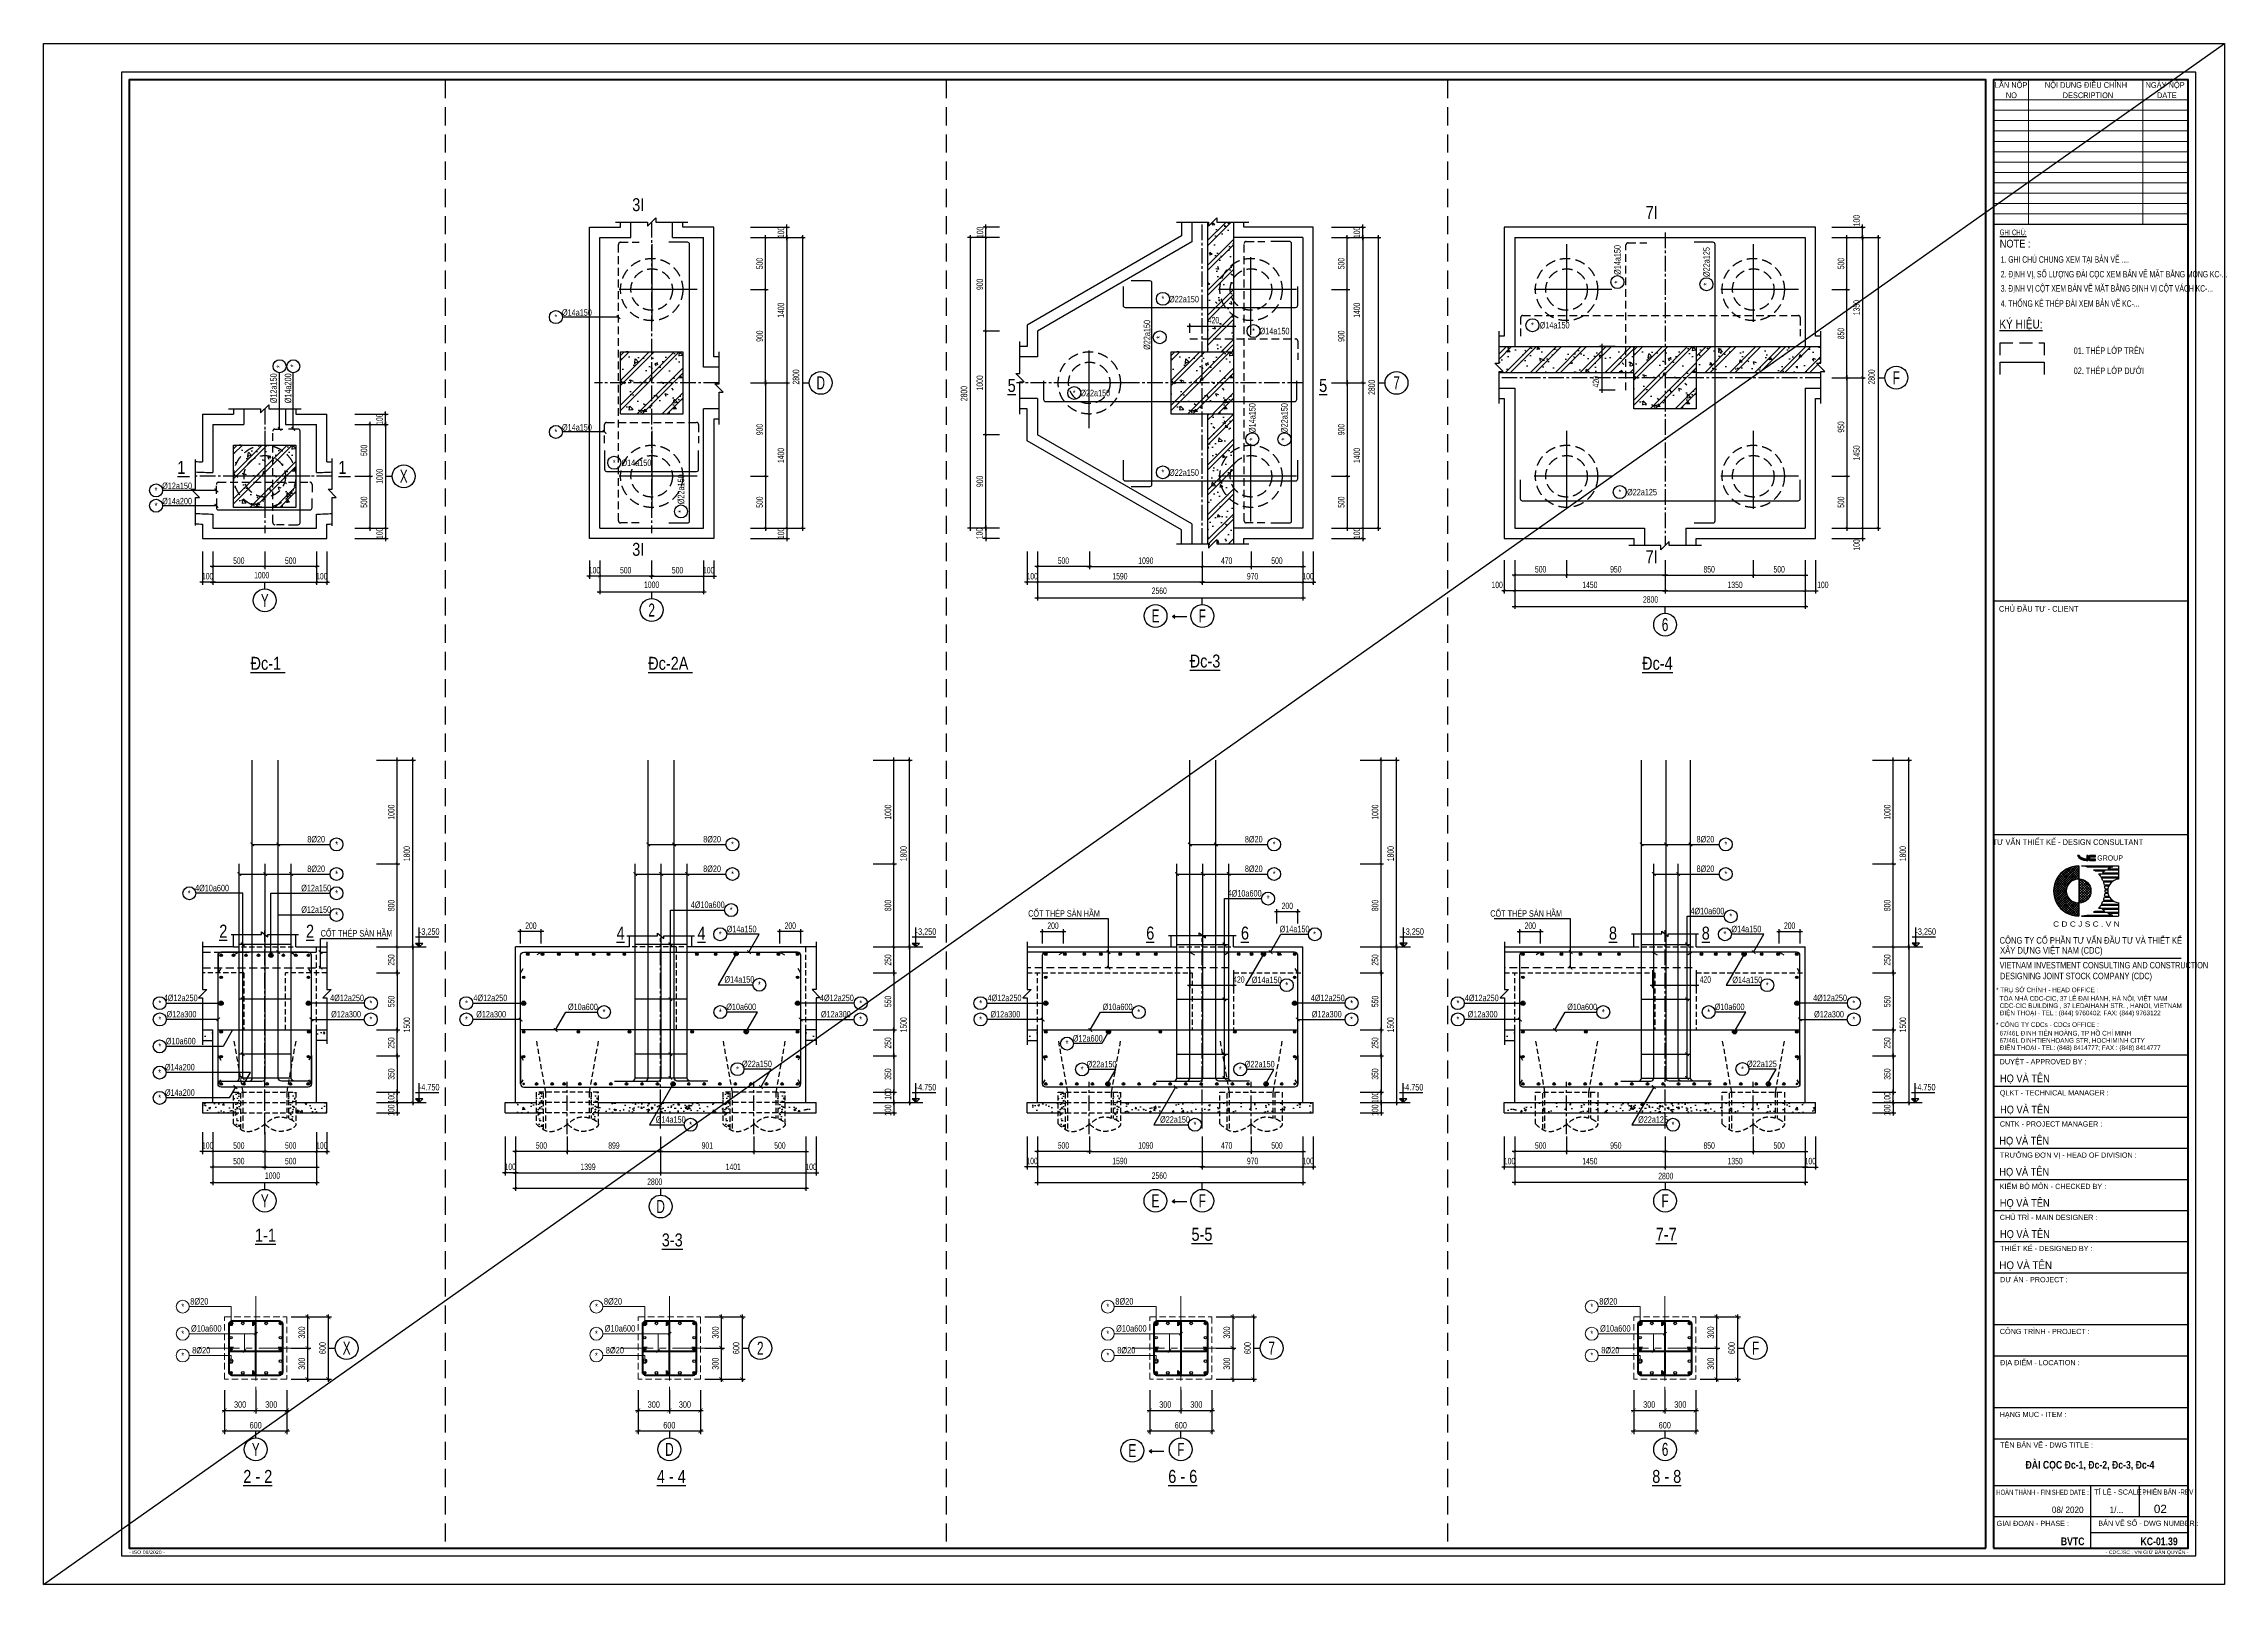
# Model space of a CAD drawing. Header units: metres. Extents: x 71 to 322128, y -14 to 304634.
# Drawn here: x 279225 to 300250, y 289784 to 304634 of the extents above; entities that cross this region are included whole.
import ezdxf
from ezdxf.enums import TextEntityAlignment as Align

# ---------------------------------------------------------------- set-up
doc = ezdxf.new("R2010")
doc.units = ezdxf.units.M
doc.header["$LTSCALE"] = 1000
doc.header["$MEASUREMENT"] = 0
doc.header["$PDMODE"] = 3
for name, pattern in [('CENTER', [2, 1.25, -0.25, 0.25, -0.25]), ('CENTER2', [1.125, 0.75, -0.125, 0.125, -0.125]), ('HIDDEN', [0.375, 0.25, -0.125])]:
    doc.linetypes.add(name, pattern=pattern)
doc.layers.get('0').update_dxf_attribs({"linetype": 'CONTINUOUS'})
doc.layers.get('Defpoints').update_dxf_attribs({"linetype": 'CONTINUOUS'})
for name, color, linetype in [('CDC -TEXT KHUNG', 7, 'CONTINUOUS'), ('CDC-KHUNGTEN', 7, 'CONTINUOUS'), ('CDC.01.AXIS', 160, 'CENTER2'), ('CDC.02.DIM', 1, 'CONTINUOUS'), ('CDC.03.BORDER', 3, 'CONTINUOUS'), ('CDC.04.HIDDEN', 8, 'HIDDEN'), ('CDC.05.STEEL', 4, 'CONTINUOUS'), ('CDC.06.TEXT', 2, 'CONTINUOUS'), ('CDC.09.COLUMN', 4, 'CONTINUOUS'), ('CDC.10.HATCH', 9, 'CONTINUOUS'), ('CDC.11.NOTE', 8, 'CONTINUOUS'), ('CDC.14.STEELNUM', 9, 'CONTINUOUS'), ('KCS_BORDER', 3, 'CONTINUOUS'), ('KCS_CHI', 1, 'CONTINUOUS'), ('KCS_STEEL_SNODE', 6, 'CONTINUOUS'), ('STEEL_NODE', 6, 'CONTINUOUS')]:
    doc.layers.add(name, color=color, linetype=linetype)
for name, color, linetype, lineweight in [('CDC_01.AXIS', 160, 'CENTER2', 13), ('CDC_02.DIM', 1, 'CONTINUOUS', 18), ('CDC_04.HIDDEN', 8, 'HIDDEN', 15), ('CDC_05.STEEL', 4, 'CONTINUOUS', 50), ('CDC_06.TEXT', 2, 'CONTINUOUS', 18), ('CDC_11.NOTE', 8, 'CONTINUOUS', 18), ('CDC_14.STEELNUM', 9, 'CONTINUOUS', 18)]:
    doc.layers.add(name, color=color, linetype=linetype, lineweight=lineweight)
doc.layers.add('KCS_Plotter', color=11, linetype='CONTINUOUS', plot=False)
doc.styles.add('ARIAL', font='arial.ttf', dxfattribs={"width": 0.6})
doc.styles.add('Arial_4', font='arial.ttf', dxfattribs={"width": 0.75, "height": 3})
doc.styles.add('Arial_B_3', font='arialbd.ttf', dxfattribs={"width": 0.75, "height": 3})
doc.styles.add('KC_SMTEXT', font='arial.ttf', dxfattribs={"width": 0.7})
doc.styles.add('KCS_SMTEXT', font='arial.ttf', dxfattribs={"width": 0.7})
doc.styles.add('KT CDC', font='arial.ttf', dxfattribs={"width": 0.85, "height": 200})
doc.styles.add('ROMANS', font='arial.ttf', dxfattribs={"width": 0.55})
doc.dimstyles.new('25', dxfattribs={"dimscale": 25, "dimtxt": 2.5, "dimasz": 1, "dimexe": 1, "dimexo": 0, "dimgap": 1, "dimtad": 1, "dimdec": 0, "dimdsep": 46, "dimtxsty": 'ARIAL', "dimblk": 'ARCHTICK', "dimcen": 1, "dimdle": 1, "dimclrd": 1, "dimclre": 1, "dimclrt": 2, "dimadec": 0, "dimazin": 0, "dimtfac": 0.00072, "dimtdec": 0, "dimtix": 1, "dimtmove": 2, "dimatfit": 3, "dimldrblk": 'ARCHTICK', "dimfxl": 1, "dimtolj": 1, "dimarcsym": 0})
doc.dimstyles.new('D10', dxfattribs={"dimscale": 25, "dimtxt": 2.5, "dimasz": 1, "dimexe": 1, "dimexo": 0, "dimgap": 1, "dimtad": 1, "dimdec": 0, "dimdsep": 46, "dimtxsty": 'ARIAL', "dimblk": 'ARCHTICK', "dimcen": 1, "dimdle": 1, "dimclrd": 1, "dimclre": 1, "dimclrt": 2, "dimadec": 0, "dimazin": 0, "dimtfac": 0.00072, "dimtdec": 0, "dimtix": 1, "dimtmove": 2, "dimatfit": 3, "dimldrblk": 'ARCHTICK', "dimfxl": 1.2, "dimtolj": 1, "dimarcsym": 1})
doc.dimstyles.new('KCS_DIM25', dxfattribs={"dimscale": 25, "dimtxt": 2.5, "dimasz": 1.6, "dimexe": 1.2, "dimexo": 0, "dimgap": 1, "dimtad": 1, "dimdec": 0, "dimzin": 0, "dimdsep": 46, "dimtxsty": 'KCS_SMTEXT', "dimblk": 'ARCHTICK', "dimcen": 0, "dimdle": 1, "dimclrd": 256, "dimclre": 256, "dimclrt": 2, "dimadec": 0, "dimazin": 0, "dimtfac": 1, "dimtdec": 0, "dimtix": 1, "dimtmove": 2, "dimatfit": 3, "dimfxl": 1, "dimtolj": 1, "dimtzin": 0, "dimarcsym": 0})
pattern_1 = [(50, (-45229.15, -84457.8), (179.315046, -15.688034), [18.75, -206.25]), (355, (-45229.15, -84457.8), (-34.687833, 188.048033), [15, -165]), (100.4514, (-45214.2, -84459.1), (144.627345, 172.359886), [15.93505, -175.28553]), (46.1842, (-45229.15, -84407.8), (266.81026, -41.37975), [28.125, -309.375]), (96.6356, (-45206.9, -84411.25), (233.66568, 243.52947), [23.90257, -262.92825]), (351.1842, (-45229.15, -84407.8), (233.66549, 243.52965), [22.5, -247.5]), (21, (-45204.15, -84420.3), (149.226763, -100.654723), [18.75, -206.25]), (326, (-45204.15, -84420.3), (60.82883, 181.28751), [15, -165]), (71.4514, (-45191.71, -84428.69), (210.05566, 80.632624), [15.93505, -175.28553]), (37.5, (-45229.15, -84457.8), (3.039964, 83.2234635), [0, -163, 0, -167.5, 0, -165.625]), (7.5, (-45229.15, -84457.8), (65.767384, 98.602928), [0, -95.5, 0, -159.25, 0, -63.125]), (327.5, (-45284.9, -84457.8), (133.455609, -5.638718), [0, -62.5, 0, -195, 0, -258.75]), (317.5, (-45309.9, -84457.8), (145.796542, 25.026246), [0, -81.25, 0, -129.5, 0, -183.75])]
pattern_2 = [(50, (-392.13, -46742.48), (107.589027, -9.41282), [11.25, -123.75]), (355, (-392.13, -46742.48), (-20.8127, 112.82882), [9, -99]), (100.4514, (-383.17, -46743.27), (86.776407, 103.415931), [9.561028, -105.171317]), (46.1842, (-392.13, -46712.48), (160.086157, -24.827852), [16.875, -185.625]), (96.6356, (-378.8, -46714.55), (140.199406, 146.11768), [14.341543, -157.75695]), (351.1842, (-392.13, -46712.48), (140.19929, 146.11779), [13.5, -148.5]), (21, (-377.13, -46719.98), (89.536058, -60.392834), [11.25, -123.75]), (326, (-377.13, -46719.98), (36.4973, 108.772507), [9, -99]), (71.4514, (-369.67, -46725.02), (126.033394, 48.379575), [9.561028, -105.171317]), (37.5, (-392.133, -46742.484), (1.8239783, 49.934078), [0, -97.8, 0, -100.5, 0, -99.375]), (7.5, (-392.133, -46742.484), (39.4604306, 59.161757), [0, -57.3, 0, -95.55, 0, -37.875]), (327.5, (-425.583, -46742.484), (80.0733654, -3.3832308), [0, -37.5, 0, -117, 0, -155.25]), (317.5, (-440.58, -46742.484), (87.477925, 15.015747), [0, -48.75, 0, -77.7, 0, -110.25])]
pattern_3 = [(130, (569024.21, -81079.05), (-179.315046, -15.688034), [18.75, -206.25]), (185, (569024.21, -81079.05), (34.68783, 188.04803), [15, -165]), (79.5486, (569009.27, -81080.36), (-144.627345, 172.359886), [15.93505, -175.28553]), (133.8158, (569024.21, -81029.05), (-266.81026, -41.37975), [28.125, -309.375]), (83.3644, (569001.98, -81032.5), (-233.66568, 243.52947), [23.90257, -262.92825]), (188.8158, (569024.2, -81029.05), (-233.66549, 243.52965), [22.5, -247.5]), (159, (568999.21, -81041.55), (-149.226763, -100.654723), [18.75, -206.25]), (214, (568999.21, -81041.55), (-60.82883, 181.28751), [15, -165]), (108.5486, (568986.78, -81049.94), (-210.05566, 80.632624), [15.93505, -175.28553]), (142.5, (569024.213, -81079.05), (-3.039964, 83.2234635), [0, -163, 0, -167.5, 0, -165.625]), (172.5, (569024.21, -81079.05), (-65.767384, 98.602928), [0, -95.5, 0, -159.25, 0, -63.125]), (212.5, (569079.963, -81079.05), (-133.455609, -5.638718), [0, -62.5, 0, -195, 0, -258.75]), (222.5, (569104.96, -81079.05), (-145.796542, 25.026246), [0, -81.25, 0, -129.5, 0, -183.75])]
pattern_4 = [(50, (2524.85, -46742.48), (107.589027, -9.41282), [11.25, -123.75]), (355, (2524.85, -46742.48), (-20.8127, 112.82882), [9, -99]), (100.4514, (2533.82, -46743.27), (86.776407, 103.415931), [9.561028, -105.171317]), (46.1842, (2524.85, -46712.48), (160.086157, -24.827852), [16.875, -185.625]), (96.6356, (2538.19, -46714.55), (140.199406, 146.11768), [14.341543, -157.75695]), (351.1842, (2524.85, -46712.48), (140.19929, 146.11779), [13.5, -148.5]), (21, (2539.85, -46719.98), (89.536058, -60.392834), [11.25, -123.75]), (326, (2539.85, -46719.98), (36.4973, 108.772507), [9, -99]), (71.4514, (2547.31, -46725.02), (126.033394, 48.379575), [9.561028, -105.171317]), (37.5, (2524.85, -46742.484), (1.8239783, 49.934078), [0, -97.8, 0, -100.5, 0, -99.375]), (7.5, (2524.85, -46742.484), (39.4604306, 59.161757), [0, -57.3, 0, -95.55, 0, -37.875]), (327.5, (2491.4, -46742.484), (80.0733654, -3.3832308), [0, -37.5, 0, -117, 0, -155.25]), (317.5, (2476.4, -46742.484), (87.477925, 15.015747), [0, -48.75, 0, -77.7, 0, -110.25])]
pattern_5 = [(50, (4324.85, -46742.48), (107.589027, -9.41282), [11.25, -123.75]), (355, (4324.85, -46742.48), (-20.8127, 112.82882), [9, -99]), (100.4514, (4333.82, -46743.27), (86.776407, 103.415931), [9.561028, -105.171317]), (46.1842, (4324.85, -46712.48), (160.086157, -24.827852), [16.875, -185.625]), (96.6356, (4338.19, -46714.55), (140.199406, 146.11768), [14.341543, -157.75695]), (351.1842, (4324.85, -46712.48), (140.19929, 146.11779), [13.5, -148.5]), (21, (4339.85, -46719.98), (89.536058, -60.392834), [11.25, -123.75]), (326, (4339.85, -46719.98), (36.4973, 108.772507), [9, -99]), (71.4514, (4347.31, -46725.02), (126.033394, 48.379575), [9.561028, -105.171317]), (37.5, (4324.85, -46742.484), (1.8239783, 49.934078), [0, -97.8, 0, -100.5, 0, -99.375]), (7.5, (4324.85, -46742.484), (39.4604306, 59.161757), [0, -57.3, 0, -95.55, 0, -37.875]), (327.5, (4291.4, -46742.484), (80.0733654, -3.3832308), [0, -37.5, 0, -117, 0, -155.25]), (317.5, (4276.4, -46742.484), (87.477925, 15.015747), [0, -48.75, 0, -77.7, 0, -110.25])]
pattern_6 = [(50, (-25187.3, -82331.83), (179.315046, -15.688034), [18.75, -206.25]), (355, (-25187.3, -82331.83), (-34.68783, 188.04803), [15, -165]), (100.4514, (-25172.36, -82333.14), (144.627345, 172.359886), [15.93505, -175.28553]), (46.1842, (-25187.3, -82281.83), (266.81026, -41.37975), [28.125, -309.375]), (96.6356, (-25165.07, -82285.28), (233.66568, 243.52947), [23.90257, -262.92825]), (351.1842, (-25187.3, -82281.83), (233.66549, 243.52965), [22.5, -247.5]), (21, (-25162.3, -82294.33), (149.226763, -100.654723), [18.75, -206.25]), (326, (-25162.3, -82294.33), (60.82883, 181.28751), [15, -165]), (71.4514, (-25149.87, -82302.72), (210.05566, 80.632624), [15.93505, -175.28553]), (37.5, (-25187.3, -82331.83), (3.039964, 83.2234635), [0, -163, 0, -167.5, 0, -165.625]), (7.5, (-25187.3, -82331.83), (65.767384, 98.602928), [0, -95.5, 0, -159.25, 0, -63.125]), (327.5, (-25243.05, -82331.83), (133.455609, -5.638718), [0, -62.5, 0, -195, 0, -258.75]), (317.5, (-25268.05, -82331.83), (145.796542, 25.026246), [0, -81.25, 0, -129.5, 0, -183.75])]
pattern_7 = [(50, (7557.68, -46742.48), (107.589027, -9.41282), [11.25, -123.75]), (355, (7557.68, -46742.48), (-20.8127, 112.82882), [9, -99]), (100.4514, (7566.65, -46743.27), (86.776407, 103.415931), [9.561028, -105.171317]), (46.1842, (7557.68, -46712.48), (160.086157, -24.827852), [16.875, -185.625]), (96.6356, (7571.02, -46714.55), (140.199406, 146.11768), [14.341543, -157.75695]), (351.1842, (7557.68, -46712.48), (140.19929, 146.11779), [13.5, -148.5]), (21, (7572.68, -46719.98), (89.536058, -60.392834), [11.25, -123.75]), (326, (7572.68, -46719.98), (36.4973, 108.772507), [9, -99]), (71.4514, (7580.14, -46725.02), (126.033394, 48.379575), [9.561028, -105.171317]), (37.5, (7557.68, -46742.484), (1.8239783, 49.934078), [0, -97.8, 0, -100.5, 0, -99.375]), (7.5, (7557.68, -46742.484), (39.4604306, 59.161757), [0, -57.3, 0, -95.55, 0, -37.875]), (327.5, (7524.23, -46742.484), (80.0733654, -3.3832308), [0, -37.5, 0, -117, 0, -155.25]), (317.5, (7509.23, -46742.484), (87.477925, 15.015747), [0, -48.75, 0, -77.7, 0, -110.25])]
pattern_8 = [(50, (10957.84, -81079.05), (179.315046, -15.688034), [18.75, -206.25]), (355, (10957.84, -81079.05), (-34.68783, 188.04803), [15, -165]), (100.4514, (10972.79, -81080.36), (144.627345, 172.359886), [15.93505, -175.28553]), (46.1842, (10957.84, -81029.05), (266.81026, -41.37975), [28.125, -309.375]), (96.6356, (10980.08, -81032.5), (233.66568, 243.52947), [23.90257, -262.92825]), (351.1842, (10957.84, -81029.05), (233.66549, 243.52965), [22.5, -247.5]), (21, (10982.84, -81041.55), (149.226763, -100.654723), [18.75, -206.25]), (326, (10982.84, -81041.55), (60.82883, 181.28751), [15, -165]), (71.4514, (10995.28, -81049.94), (210.05566, 80.632624), [15.93505, -175.28553]), (37.5, (10957.84, -81079.05), (3.039964, 83.2234635), [0, -163, 0, -167.5, 0, -165.625]), (7.5, (10957.84, -81079.05), (65.767384, 98.602928), [0, -95.5, 0, -159.25, 0, -63.125]), (327.5, (10902.09, -81079.05), (133.455609, -5.638718), [0, -62.5, 0, -195, 0, -258.75]), (317.5, (10877.09, -81079.05), (145.796542, 25.026246), [0, -81.25, 0, -129.5, 0, -183.75])]

msp = doc.modelspace()

# ---------------------------------------------------------------- texts
at = {"layer": 'CDC -TEXT KHUNG', "color": 7, "style": 'Arial_B_3', "width": 0.8}
msp.add_text('ĐÀI CỌC Đc-1, Đc-2, Đc-3, Đc-4', height=75, dxfattribs=at).set_placement((298954.2, 290898.4), align=Align.CENTER)
msp.add_text('KC-01.39', height=75, dxfattribs=at).set_placement((299800.1, 290160.7), align=Align.RIGHT)
at = {"layer": 'CDC.06.TEXT', "style": 'ARIAL'}
for s, height, width, p in [('3I', 125, 0.8, (284958.1, 303081.6)), ('7I', 125, 0.8, (294728.8, 303006.1)), ('%%C22a150', 62.5, 0.7, (290219.4, 302171.2)), ('%%C14a150', 62.5, 0.7, (284366.8, 302041.9)), ('%%C14a150', 62.5, 0.7, (293792.8, 301919.5)), ('%%C14a150', 62.5, 0.7, (291092.6, 301863.6)), ('%%U5', 125, 0.8, (288558.2, 301338.6)), ('%%C22a150', 62.5, 0.7, (289363.9, 301266.4)), ('%%U5', 125, 0.8, (291561.1, 301338.6)), ('%%C14a150', 62.5, 0.7, (284366.8, 300935.4)), ('%%U1 ', 125, 0.8, (280573, 300549.5)), ('%%U1 ', 125, 0.8, (282125.4, 300549.5)), ('%%C14a150', 62.5, 0.7, (284940.4, 300593.9)), ('%%C22a150', 62.5, 0.7, (290219.4, 300499.1)), ('%%C12a150', 62.5, 0.7, (280511.9, 300371.9)), ('%%C14a200', 62.5, 0.7, (280511.9, 300224.3)), ('%%C22a125', 62.5, 0.7, (294635.4, 300310.9)), ('3I', 125, 0.8, (284958.1, 299759.6)), ('7I', 125, 0.8, (294728.8, 299688.4)), ('%%UĐc-1 ', 125, 0.8, (281386.8, 298661.1)), ('%%UĐc-2A ', 125, 0.8, (285267.1, 298661.1)), ('%%UĐc-3', 125, 0.8, (290422.2, 298683.2)), ('%%UĐc-4', 125, 0.8, (294783.6, 298661.1)), ('%%U2', 125, 0.8, (280957.3, 296079.8)), ('%%U2', 125, 0.8, (281794, 296079.8)), ('CỐT THÉP SÀN HẦM', 62.5, 0.7, (282242, 296058.8)), ('-3,250', 62.5, 0.7, (282942.7, 296075.4)), ('%%U4', 125, 0.8, (284787.9, 296061)), ('%%U4', 125, 0.8, (285567.7, 296061)), ('%%C14a150', 62.5, 0.7, (285954.6, 296100.1)), ('-3,250', 62.5, 0.7, (287732.1, 296075.4)), ('%%U6', 125, 0.8, (289894.3, 296061)), ('%%U6', 125, 0.8, (290807.5, 296061)), ('-3,250', 62.5, 0.7, (292433.4, 296075.4)), ('%%U8', 125, 0.8, (294355.5, 296061)), ('%%U8', 125, 0.8, (295250.3, 296061)), ('%%C14a150', 62.5, 0.7, (295641.1, 296100.1)), ('-3,250', 62.5, 0.7, (297371.1, 296075.4)), ('%%C14a150', 62.5, 0.7, (285933.1, 295614)), ('%%C14a150', 62.5, 0.7, (291017.4, 295609.8)), ('%%C14a150', 62.5, 0.7, (295650.4, 295609.8)), ('4%%C12a250', 62.5, 0.7, (280546.7, 295436.3)), ('4%%C12a250', 62.5, 0.7, (283531.7, 295436.3)), ('4%%C12a250', 62.5, 0.7, (288489.5, 295436.3)), ('4%%C12a250', 62.5, 0.7, (293090.7, 295436.3)), ('%%C12a300', 62.5, 0.7, (280554.8, 295279.5)), ('%%C12a300', 62.5, 0.7, (283539.8, 295279.5)), ('%%C10a600', 62.5, 0.7, (284424.6, 295350.1)), ('%%C10a600', 62.5, 0.7, (285950.9, 295350.5)), ('%%C12a300', 62.5, 0.7, (288497.7, 295279.5)), ('%%C10a600', 62.5, 0.7, (289579.5, 295350.1)), ('%%C12a300', 62.5, 0.7, (293098.8, 295279.5)), ('%%C10a600', 62.5, 0.7, (294058.6, 295350.1)), ('%%C10a600', 62.5, 0.7, (295479.8, 295350.5)), ('%%C10a600', 62.5, 0.7, (280547.8, 295019.8)), ('%%C12a600', 62.5, 0.7, (289291.7, 295046.7)), ('%%C14a200', 62.5, 0.7, (280538.6, 294768.8)), ('%%C22a150', 62.5, 0.7, (286102.3, 294800.1)), ('%%C22a150', 62.5, 0.7, (289424.8, 294798)), ('%%C22a150', 62.5, 0.7, (290949.8, 294798)), ('%%C22a125', 62.5, 0.7, (295791.5, 294800.5)), ('-4.750', 62.5, 0.7, (282942.7, 294575.4)), ('-4.750', 62.5, 0.7, (287732.1, 294575.4)), ('-4.750', 62.5, 0.7, (292428.4, 294575.4)), ('-4.750', 62.5, 0.7, (297366.1, 294575.4)), ('%%C14a200', 62.5, 0.7, (280538.6, 294523.6)), ('%%C14a150', 62.5, 0.7, (285271, 294264.1)), ('%%C22a150', 62.5, 0.7, (290132.9, 294264.1)), ('%%C22a125', 62.5, 0.7, (294741.8, 294264.1)), ('%%U1-1', 125, 0.8, (281364.3, 293149.5)), ('%%U3-3', 125, 0.8, (285285.9, 293103.6)), ('%%U5-5', 125, 0.8, (290392.9, 293157.7)), ('%%U7-7', 125, 0.8, (294869.1, 293157.7))]:
    msp.add_text(s, height=height, dxfattribs=dict(at, width=width)).set_placement(p, align=Align.MIDDLE_CENTER)
at = {"layer": 'CDC.06.TEXT', "style": 'ARIAL', "width": 0.7}
for s, rotation, p in [('%%C14a150', 90, (294398.2, 302548.9)), ('%%C22a125', 90, (295256.8, 302528.6)), ('%%C22a150', 90, (289862.7, 301826.5)), ('%%C12a150', 90, (281442.1, 301311.6)), ('%%C14a200', 90, (281581.3, 301311.6)), ('%%C14a150', 90, (290878, 301024.8)), ('%%C22a150', 90, (291187.4, 301024.8)), ('%%C22a150', 90, (285370, 300338.5)), ('8%%C20', 0, (281853, 296965.9)), ('8%%C20', 0, (285670, 296965.9)), ('8%%C20', 0, (290892.1, 296965.9)), ('8%%C20', 0, (295247, 296965.9)), ('8%%C20', 0, (281853, 296681)), ('8%%C20', 0, (285670, 296681)), ('8%%C20', 0, (290892.1, 296681)), ('8%%C20', 0, (295247, 296681)), ('4%%C10a600', 360, (280848.8, 296495.3)), ('%%C12a150', 0, (281853, 296495.3)), ('4%%C10a600', 360, (290804.3, 296444.4)), ('%%C12a150', 0, (281853, 296287.3)), ('4%%C10a600', 360, (285628, 296334.3)), ('CỐT THÉP SÀN HẦM', 360, (289063.1, 296250.1)), ('CỐT THÉP SÀN HẦM', 360, (293518.5, 296250.1)), ('4%%C10a600', 360, (295265.4, 296273.6)), ('%%C14a150', 360, (291285.7, 296100.1)), ('4%%C12a250', 0, (282150.8, 295436.3)), ('4%%C12a250', 0, (286873.2, 295436.3)), ('4%%C12a250', 0, (291605.9, 295436.3)), ('4%%C12a250', 0, (296448.1, 295436.3)), ('%%C12a300', 0, (282140.9, 295279.5)), ('%%C12a300', 0, (286863.3, 295279.5)), ('%%C12a300', 0, (291596, 295279.5)), ('%%C12a300', 0, (296438.2, 295279.5))]:
    msp.add_text(s, height=62.5, rotation=rotation, dxfattribs=at).set_placement(p, align=Align.MIDDLE_CENTER)
at = {"layer": 'CDC.06.TEXT'}
for s, height, style, width, p in [('1. GHI CHÚ CHUNG XEM TẠI BẢN VẼ ....', 62.5, 'ROMANS', 0.6, (298094.2, 302522.1, -80000)), ('2. ĐỊNH VỊ, SỐ LƯỢNG ĐÀI CỌC XEM BẢN VẼ MẶT BẰNG MÓNG KC-...', 62.5, 'ROMANS', 0.6, (298094.2, 302380.5, -80000)), ('4. THỐNG KÊ THÉP ĐÀI XEM BẢN VẼ KC-...', 62.5, 'ROMANS', 0.6, (298094.2, 302097.5, -80000)), ('3. ĐỊNH VỊ CỘT XEM BẢN VẼ MẶT BẰNG ĐỊNH VỊ CỘT VÁCH KC-...', 62.5, 'ROMANS', 0.6, (298094.2, 302243.3, -80000)), ('%%UKÝ HIỆU:', 87, 'ARIAL', 0.8, (298081, 301887.2)), ('01. THÉP LỚP TRÊN', 62.5, 'ROMANS', 0.7, (298797.8, 301643.3, -80000)), ('02. THÉP LỚP DƯỚI', 62.5, 'ROMANS', 0.7, (298797.8, 301449.5, -80000))]:
    msp.add_text(s, height=height, dxfattribs=dict(at, style=style, width=width)).set_placement(p)
at = {"layer": 'CDC.06.TEXT', "style": 'ARIAL', "width": 0.65}
for s, p in [('D', (286717.2, 301363.9)), ('7', (292268.5, 301363.9)), ('F', (297086.8, 301413.9)), ('X', (282697, 300463.9)), ('Y', (281357, 299267.5)), ('2', (285087.4, 299175.5)), ('E', (289945.1, 299117.5)), ('F', (290396.2, 299117.5)), ('6', (294858, 299033.9)), ('Y', (281357, 293480.6)), ('E', (289944.1, 293480.7)), ('F', (290396.1, 293480.7)), ('F', (294858, 293480.6)), ('D', (285174, 293425.6)), ('X', (282146.4, 292061.2)), ('2', (286134.7, 292061.2)), ('7', (291065.1, 292061.2)), ('F', (295731.3, 292061.2)), ('Y', (281270.1, 291084.6)), ('D', (285258.3, 291084.6)), ('E', (289721.8, 291073)), ('F', (290188.8, 291084.6)), ('6', (294858, 291084.6))]:
    msp.add_text(s, height=125, dxfattribs=at).set_placement(p, align=Align.MIDDLE)
at = {"layer": 'CDC.06.TEXT', "style": 'ARIAL', "width": 0.8}
for s, p in [('%%U2 - 2', (281289.7, 290761.8)), ('%%U4 - 4', (285277.1, 290761.8)), ('%%U6 - 6', (290207.5, 290761.8)), ('%%U8 - 8', (294873.8, 290761.8))]:
    msp.add_text(s, height=125, dxfattribs=at).set_placement(p, align=Align.CENTER)
at = {"layer": 'CDC.14.STEELNUM', "style": 'ARIAL', "width": 0.7}
for rotation, p in [(90, (294398.2, 302334.9)), (90, (295256.8, 302314.6)), (90, (289985.7, 301803)), (90, (281500.2, 301520.8)), (90, (281632.6, 301528.8)), (90, (290878, 300820.8)), (90, (291187.4, 300820.8)), (90, (285370, 300124.5)), (0, (282050.2, 296915.1)), (0, (285867.2, 296915.1)), (0, (291089.3, 296915.1)), (0, (295444.2, 296915.1)), (360, (280628.6, 296444.5)), (0, (282050.2, 296630.3)), (0, (282050.2, 296444.5)), (0, (285867.2, 296630.3)), (0, (291089.3, 296630.3)), (0, (295444.2, 296630.3)), (0, (282050.2, 296236.5)), (360, (291477.5, 296049.3)), (0, (282380.7, 295385.5)), (0, (287103.1, 295385.5)), (0, (291835.8, 295385.5)), (0, (296678, 295385.5)), (0, (282379.6, 295228.7)), (0, (287102, 295228.7)), (0, (291834.7, 295228.7)), (0, (296676.9, 295228.7))]:
    msp.add_text('*', height=62.5, rotation=rotation, dxfattribs=at).set_placement(p, align=Align.MIDDLE_CENTER)
for p in [(290016.4, 302173.9), (284163.8, 301997.5), (293578.8, 301919.5), (290889.7, 301863.6), (289161, 301266.4), (284163.8, 300890.9), (284726.4, 300593.9), (290016.4, 300501.7), (280309, 300326.5), (294421.4, 300310.9), (280309, 300178.9), (285853.7, 296283.2), (291030, 296393.3), (295491.2, 296222.5), (285748.5, 296049.3), (295435.1, 296049.3), (280346, 295385.5), (283301.8, 295385.5), (286125.5, 295563.2), (288259.6, 295385.5), (291209.8, 295559), (292860.8, 295385.5), (295842.8, 295559), (280345.1, 295228.7), (283300.9, 295228.7), (284628.1, 295299.3), (285749.2, 295299.7), (288258.7, 295228.7), (289783, 295299.3), (292859.9, 295228.7), (294262.1, 295299.3), (295278.1, 295299.7), (280345.2, 294969.1), (289091.8, 294995.9), (285914.5, 294749.3), (289237.1, 294747.2), (290762.1, 294747.2), (295603.8, 294749.7), (280343.8, 294716.3), (280343.8, 294472.8), (285463.4, 294213.3), (290325.3, 294213.3), (294934.1, 294213.3)]:
    msp.add_text('*', height=62.5, dxfattribs=at).set_placement(p, align=Align.MIDDLE_CENTER)
at = {"layer": 'CDC_06.TEXT', "style": 'KC_SMTEXT', "width": 0.75}
for s, p in [('8%%C20', (280726.2, 292480.5)), ('8%%C20', (284714.5, 292480.5)), ('8%%C20', (289644.9, 292480.5)), ('8%%C20', (294311.1, 292480.5)), ('%%C10a600', (280793.5, 292219.8)), ('%%C10a600', (284781.8, 292219.8)), ('%%C10a600', (289712.2, 292219.8)), ('%%C10a600', (294378.4, 292219.8)), ('8%%C20', (280744.6, 292009.7)), ('8%%C20', (284732.9, 292009.7)), ('8%%C20', (289663.3, 292009.7)), ('8%%C20', (294329.5, 292009.7))]:
    msp.add_text(s, height=62.5, dxfattribs=at).set_placement(p, align=Align.CENTER)
at = {"layer": 'CDC_14.STEELNUM', "style": 'KC_SMTEXT', "width": 0.65}
for p in [(280566.4, 292460.5), (284554.7, 292460.5), (289485.2, 292460.5), (294151.4, 292460.5), (280566.4, 292199.8), (284554.7, 292199.8), (289485.2, 292199.8), (294151.4, 292199.8), (280566.4, 291989.7), (284554.7, 291989.7), (289485.2, 291989.7), (294151.4, 291989.7)]:
    msp.add_text('*', height=62.5, dxfattribs=at).set_placement(p, align=Align.MIDDLE_CENTER)

# ---------------------------------------------------------------- blocks, each defined once
blk = doc.blocks.new('D600')
at = {"layer": 'CDC.01.AXIS'}
for p, q in [((2659919, 63050), (2659919, 62175)), ((2660356, 62612), (2659482, 62612))]:
    blk.add_line(p, q, dxfattribs=at)
at = {"layer": 'CDC.04.HIDDEN', "ltscale": 0.4}
for radius in [300, 200]:
    blk.add_circle((2659919, 62612), radius, dxfattribs=at)
blk = doc.blocks.new('_ArchTick')
at = {"color": 0, "linetype": 'ByBlock', "const_width": 0.15}
blk.add_lwpolyline([(-0.5, -0.5), (0.5, 0.5)], dxfattribs=at)
blk = doc.blocks.new('*D15')
at = {"layer": 'CDC.02.DIM', "color": 1, "lineweight": -2, "transparency": 16777216}
for p, q in [((280857, 294141), (280857, 293931)), ((281357, 294141), (281357, 293931)), ((281382, 293956), (280832, 293956))]:
    blk.add_line(p, q, dxfattribs=at)
at = {"layer": 'Defpoints', "color": 0, "transparency": 16777216}
for p in [(280857, 294141), (281357, 294141), (280857, 293956)]:
    blk.add_point(p, dxfattribs=at)
at = {"layer": 'CDC.02.DIM', "color": 1, "lineweight": -2, "transparency": 16777216, "xscale": 25, "yscale": 25, "zscale": 25, "rotation": 180}
blk.add_blockref('_ArchTick', (280857, 293956), dxfattribs=at)
at = {"layer": 'CDC.02.DIM', "color": 1, "lineweight": -2, "transparency": 16777216, "xscale": 25, "yscale": 25, "zscale": 25}
blk.add_blockref('_ArchTick', (281357, 293956), dxfattribs=at)
at = {"layer": 'CDC.02.DIM', "color": 2, "transparency": 16777216, "insert": (281107, 294013), "char_height": 62.5, "attachment_point": 5, "style": 'ARIAL'}
blk.add_mtext('\\A1;500', dxfattribs=at)
blk = doc.blocks.new('*D16')
at = {"layer": 'CDC.02.DIM', "color": 1, "lineweight": -2, "transparency": 16777216}
for p, q in [((281357, 294141), (281357, 293931)), ((281857, 294141), (281857, 293931)), ((281332, 293956), (281882, 293956))]:
    blk.add_line(p, q, dxfattribs=at)
at = {"layer": 'Defpoints', "color": 0, "transparency": 16777216}
for p in [(281357, 294141), (281857, 294141), (281857, 293956)]:
    blk.add_point(p, dxfattribs=at)
at = {"layer": 'CDC.02.DIM', "color": 1, "lineweight": -2, "transparency": 16777216, "xscale": 25, "yscale": 25, "zscale": 25, "rotation": 180}
blk.add_blockref('_ArchTick', (281357, 293956), dxfattribs=at)
at = {"layer": 'CDC.02.DIM', "color": 1, "lineweight": -2, "transparency": 16777216, "xscale": 25, "yscale": 25, "zscale": 25}
blk.add_blockref('_ArchTick', (281857, 293956), dxfattribs=at)
at = {"layer": 'CDC.02.DIM', "color": 2, "transparency": 16777216, "insert": (281607, 294013), "char_height": 62.5, "attachment_point": 5, "style": 'ARIAL'}
blk.add_mtext('\\A1;500', dxfattribs=at)
blk = doc.blocks.new('*D17')
at = {"layer": 'CDC.02.DIM', "color": 1, "lineweight": -2, "transparency": 16777216}
for p, q in [((280857, 294141), (280857, 293631)), ((281857, 294141), (281857, 293631)), ((280832, 293656), (281882, 293656))]:
    blk.add_line(p, q, dxfattribs=at)
at = {"layer": 'Defpoints', "color": 0, "transparency": 16777216}
for p in [(280857, 294141), (281857, 294141), (281857, 293656)]:
    blk.add_point(p, dxfattribs=at)
at = {"layer": 'CDC.02.DIM', "color": 1, "lineweight": -2, "transparency": 16777216, "xscale": 25, "yscale": 25, "zscale": 25, "rotation": 180}
blk.add_blockref('_ArchTick', (280857, 293656), dxfattribs=at)
at = {"layer": 'CDC.02.DIM', "color": 1, "lineweight": -2, "transparency": 16777216, "xscale": 25, "yscale": 25, "zscale": 25}
blk.add_blockref('_ArchTick', (281857, 293656), dxfattribs=at)
at = {"layer": 'CDC.02.DIM', "color": 2, "transparency": 16777216, "insert": (281432, 293723), "char_height": 62.5, "attachment_point": 5, "style": 'ARIAL'}
blk.add_mtext('\\A1;1000', dxfattribs=at)
blk = doc.blocks.new('*D18')
at = {"layer": 'CDC.02.DIM', "color": 1, "lineweight": -2, "transparency": 16777216}
for p, q in [((281857, 294141), (281857, 293931)), ((281957, 294141), (281957, 293931)), ((281832, 293956), (281982, 293956))]:
    blk.add_line(p, q, dxfattribs=at)
at = {"layer": 'Defpoints', "color": 0, "transparency": 16777216}
for p in [(281857, 294141), (281957, 294141), (281957, 293956)]:
    blk.add_point(p, dxfattribs=at)
at = {"layer": 'CDC.02.DIM', "color": 1, "lineweight": -2, "transparency": 16777216, "xscale": 25, "yscale": 25, "zscale": 25, "rotation": 180}
blk.add_blockref('_ArchTick', (281857, 293956), dxfattribs=at)
at = {"layer": 'CDC.02.DIM', "color": 1, "lineweight": -2, "transparency": 16777216, "xscale": 25, "yscale": 25, "zscale": 25}
blk.add_blockref('_ArchTick', (281957, 293956), dxfattribs=at)
at = {"layer": 'CDC.02.DIM', "color": 2, "transparency": 16777216, "insert": (281907, 294013), "char_height": 62.5, "attachment_point": 5, "style": 'ARIAL'}
blk.add_mtext('\\A1;100', dxfattribs=at)
blk = doc.blocks.new('*D19')
at = {"layer": 'CDC.02.DIM', "color": 1, "lineweight": -2, "transparency": 16777216}
for p, q in [((280757, 294141), (280757, 293931)), ((280857, 294141), (280857, 293931)), ((280882, 293956), (280732, 293956))]:
    blk.add_line(p, q, dxfattribs=at)
at = {"layer": 'Defpoints', "color": 0, "transparency": 16777216}
for p in [(280757, 294141), (280857, 294141), (280757, 293956)]:
    blk.add_point(p, dxfattribs=at)
at = {"layer": 'CDC.02.DIM', "color": 1, "lineweight": -2, "transparency": 16777216, "xscale": 25, "yscale": 25, "zscale": 25, "rotation": 180}
blk.add_blockref('_ArchTick', (280757, 293956), dxfattribs=at)
at = {"layer": 'CDC.02.DIM', "color": 1, "lineweight": -2, "transparency": 16777216, "xscale": 25, "yscale": 25, "zscale": 25}
blk.add_blockref('_ArchTick', (280857, 293956), dxfattribs=at)
at = {"layer": 'CDC.02.DIM', "color": 2, "transparency": 16777216, "insert": (280807, 294013), "char_height": 62.5, "attachment_point": 5, "style": 'ARIAL'}
blk.add_mtext('\\A1;100', dxfattribs=at)
blk = doc.blocks.new('*D20')
at = {"layer": 'CDC.02.DIM', "color": 1, "lineweight": -2, "transparency": 16777216}
for p, q in [((282434, 295127), (282659, 295127)), ((282634, 294852), (282634, 295152)), ((282434, 294877), (282659, 294877))]:
    blk.add_line(p, q, dxfattribs=at)
at = {"layer": 'Defpoints', "color": 0, "transparency": 16777216}
for p in [(282434, 295127), (282634, 295127), (282434, 294877)]:
    blk.add_point(p, dxfattribs=at)
at = {"layer": 'CDC.02.DIM', "color": 1, "lineweight": -2, "transparency": 16777216, "xscale": 25, "yscale": 25, "zscale": 25}
for p, rotation in [((282634, 295127), 90), ((282634, 294877), 270)]:
    blk.add_blockref('_ArchTick', p, dxfattribs=dict(at, rotation=rotation))
at = {"layer": 'CDC.02.DIM', "color": 2, "transparency": 16777216, "insert": (282577, 295002), "char_height": 62.5, "attachment_point": 5, "rotation": 90, "style": 'ARIAL'}
blk.add_mtext('\\A1;250', dxfattribs=at)
blk = doc.blocks.new('*D21')
at = {"layer": 'CDC.02.DIM', "color": 1, "lineweight": -2, "transparency": 16777216}
for p, q in [((282434, 295927), (282659, 295927)), ((282634, 295652), (282634, 295952)), ((282434, 295677), (282659, 295677))]:
    blk.add_line(p, q, dxfattribs=at)
at = {"layer": 'Defpoints', "color": 0, "transparency": 16777216}
for p in [(282434, 295927), (282634, 295927), (282434, 295677)]:
    blk.add_point(p, dxfattribs=at)
at = {"layer": 'CDC.02.DIM', "color": 1, "lineweight": -2, "transparency": 16777216, "xscale": 25, "yscale": 25, "zscale": 25}
for p, rotation in [((282634, 295927), 90), ((282634, 295677), 270)]:
    blk.add_blockref('_ArchTick', p, dxfattribs=dict(at, rotation=rotation))
at = {"layer": 'CDC.02.DIM', "color": 2, "transparency": 16777216, "insert": (282577, 295802), "char_height": 62.5, "attachment_point": 5, "rotation": 90, "style": 'ARIAL'}
blk.add_mtext('\\A1;250', dxfattribs=at)
blk = doc.blocks.new('*D22')
at = {"layer": 'CDC.02.DIM', "color": 1, "lineweight": -2, "transparency": 16777216}
for p, q in [((282434, 295927), (282809, 295927)), ((282784, 295952), (282784, 294402)), ((282434, 294427), (282809, 294427))]:
    blk.add_line(p, q, dxfattribs=at)
at = {"layer": 'Defpoints', "color": 0, "transparency": 16777216}
for p in [(282434, 295927), (282434, 294427), (282784, 294427)]:
    blk.add_point(p, dxfattribs=at)
at = {"layer": 'CDC.02.DIM', "color": 1, "lineweight": -2, "transparency": 16777216, "xscale": 25, "yscale": 25, "zscale": 25}
for p, rotation in [((282784, 295927), 90), ((282784, 294427), 270)]:
    blk.add_blockref('_ArchTick', p, dxfattribs=dict(at, rotation=rotation))
at = {"layer": 'CDC.02.DIM', "color": 2, "transparency": 16777216, "insert": (282727, 295177), "char_height": 62.5, "attachment_point": 5, "rotation": 90, "style": 'ARIAL'}
blk.add_mtext('\\A1;1500', dxfattribs=at)
blk = doc.blocks.new('*D23')
at = {"layer": 'CDC.02.DIM', "color": 1, "lineweight": -2, "transparency": 16777216}
for p, q in [((282434, 295677), (282659, 295677)), ((282634, 295702), (282634, 295102)), ((282434, 295127), (282659, 295127))]:
    blk.add_line(p, q, dxfattribs=at)
at = {"layer": 'Defpoints', "color": 0, "transparency": 16777216}
for p in [(282434, 295677), (282434, 295127), (282634, 295127)]:
    blk.add_point(p, dxfattribs=at)
at = {"layer": 'CDC.02.DIM', "color": 1, "lineweight": -2, "transparency": 16777216, "xscale": 25, "yscale": 25, "zscale": 25}
for p, rotation in [((282634, 295677), 90), ((282634, 295127), 270)]:
    blk.add_blockref('_ArchTick', p, dxfattribs=dict(at, rotation=rotation))
at = {"layer": 'CDC.02.DIM', "color": 2, "transparency": 16777216, "insert": (282577, 295402), "char_height": 62.5, "attachment_point": 5, "rotation": 90, "style": 'ARIAL'}
blk.add_mtext('\\A1;550', dxfattribs=at)
blk = doc.blocks.new('*D24')
at = {"layer": 'CDC.02.DIM', "color": 1, "lineweight": -2, "transparency": 16777216}
for p, q in [((282434, 294877), (282659, 294877)), ((282634, 294902), (282634, 294502)), ((282434, 294527), (282659, 294527))]:
    blk.add_line(p, q, dxfattribs=at)
at = {"layer": 'Defpoints', "color": 0, "transparency": 16777216}
for p in [(282434, 294877), (282434, 294527), (282634, 294527)]:
    blk.add_point(p, dxfattribs=at)
at = {"layer": 'CDC.02.DIM', "color": 1, "lineweight": -2, "transparency": 16777216, "xscale": 25, "yscale": 25, "zscale": 25}
for p, rotation in [((282634, 294877), 90), ((282634, 294527), 270)]:
    blk.add_blockref('_ArchTick', p, dxfattribs=dict(at, rotation=rotation))
at = {"layer": 'CDC.02.DIM', "color": 2, "transparency": 16777216, "insert": (282577, 294702), "char_height": 62.5, "attachment_point": 5, "rotation": 90, "style": 'ARIAL'}
blk.add_mtext('\\A1;350', dxfattribs=at)
blk = doc.blocks.new('*D25')
at = {"layer": 'CDC.02.DIM', "color": 1, "lineweight": -2, "transparency": 16777216}
for p, q in [((282434, 294427), (282659, 294427)), ((282634, 294452), (282634, 294302)), ((282434, 294327), (282659, 294327))]:
    blk.add_line(p, q, dxfattribs=at)
at = {"layer": 'Defpoints', "color": 0, "transparency": 16777216}
for p in [(282434, 294427), (282434, 294327), (282634, 294327)]:
    blk.add_point(p, dxfattribs=at)
at = {"layer": 'CDC.02.DIM', "color": 1, "lineweight": -2, "transparency": 16777216, "xscale": 25, "yscale": 25, "zscale": 25}
for p, rotation in [((282634, 294427), 90), ((282634, 294327), 270)]:
    blk.add_blockref('_ArchTick', p, dxfattribs=dict(at, rotation=rotation))
at = {"layer": 'CDC.02.DIM', "color": 2, "transparency": 16777216, "insert": (282577, 294354), "char_height": 62.5, "attachment_point": 5, "rotation": 90, "style": 'ARIAL'}
blk.add_mtext('\\A1;100', dxfattribs=at)
blk = doc.blocks.new('*D26')
at = {"layer": 'CDC.02.DIM', "color": 1, "lineweight": -2, "transparency": 16777216}
for p, q in [((282434, 294527), (282659, 294527)), ((282434, 294427), (282659, 294427)), ((282634, 294402), (282634, 294552))]:
    blk.add_line(p, q, dxfattribs=at)
at = {"layer": 'Defpoints', "color": 0, "transparency": 16777216}
for p in [(282434, 294527), (282434, 294427), (282634, 294527)]:
    blk.add_point(p, dxfattribs=at)
at = {"layer": 'CDC.02.DIM', "color": 1, "lineweight": -2, "transparency": 16777216, "xscale": 25, "yscale": 25, "zscale": 25}
for p, rotation in [((282634, 294527), 90), ((282634, 294427), 270)]:
    blk.add_blockref('_ArchTick', p, dxfattribs=dict(at, rotation=rotation))
at = {"layer": 'CDC.02.DIM', "color": 2, "transparency": 16777216, "insert": (282577, 294474), "char_height": 62.5, "attachment_point": 5, "rotation": 90, "style": 'ARIAL'}
blk.add_mtext('\\A1;100', dxfattribs=at)
blk = doc.blocks.new('*D27')
at = {"layer": 'CDC.02.DIM', "color": 1, "lineweight": -2, "transparency": 16777216}
for p, q in [((280857, 294141), (280857, 293781)), ((281357, 294141), (281357, 293781)), ((281382, 293806), (280832, 293806))]:
    blk.add_line(p, q, dxfattribs=at)
at = {"layer": 'Defpoints', "color": 0, "transparency": 16777216}
for p in [(280857, 294141), (281357, 294141), (280857, 293806)]:
    blk.add_point(p, dxfattribs=at)
at = {"layer": 'CDC.02.DIM', "color": 1, "lineweight": -2, "transparency": 16777216, "xscale": 25, "yscale": 25, "zscale": 25, "rotation": 180}
blk.add_blockref('_ArchTick', (280857, 293806), dxfattribs=at)
at = {"layer": 'CDC.02.DIM', "color": 1, "lineweight": -2, "transparency": 16777216, "xscale": 25, "yscale": 25, "zscale": 25}
blk.add_blockref('_ArchTick', (281357, 293806), dxfattribs=at)
at = {"layer": 'CDC.02.DIM', "color": 2, "transparency": 16777216, "insert": (281107, 293863), "char_height": 62.5, "attachment_point": 5, "style": 'ARIAL'}
blk.add_mtext('\\A1;500', dxfattribs=at)
blk = doc.blocks.new('*D28')
at = {"layer": 'CDC.02.DIM', "color": 1, "lineweight": -2, "transparency": 16777216}
for p, q in [((281357, 294141), (281357, 293781)), ((281857, 294141), (281857, 293781)), ((281332, 293806), (281882, 293806))]:
    blk.add_line(p, q, dxfattribs=at)
at = {"layer": 'Defpoints', "color": 0, "transparency": 16777216}
for p in [(281357, 294141), (281857, 294141), (281857, 293806)]:
    blk.add_point(p, dxfattribs=at)
at = {"layer": 'CDC.02.DIM', "color": 1, "lineweight": -2, "transparency": 16777216, "xscale": 25, "yscale": 25, "zscale": 25, "rotation": 180}
blk.add_blockref('_ArchTick', (281357, 293806), dxfattribs=at)
at = {"layer": 'CDC.02.DIM', "color": 1, "lineweight": -2, "transparency": 16777216, "xscale": 25, "yscale": 25, "zscale": 25}
blk.add_blockref('_ArchTick', (281857, 293806), dxfattribs=at)
at = {"layer": 'CDC.02.DIM', "color": 2, "transparency": 16777216, "insert": (281607, 293863), "char_height": 62.5, "attachment_point": 5, "style": 'ARIAL'}
blk.add_mtext('\\A1;500', dxfattribs=at)
blk = doc.blocks.new('*D29')
at = {"layer": 'CDC.02.DIM', "color": 1, "lineweight": -2, "transparency": 16777216}
for p, q in [((280857, 299738), (280857, 299418)), ((281857, 299738), (281857, 299418)), ((280832, 299443), (281882, 299443))]:
    blk.add_line(p, q, dxfattribs=at)
at = {"layer": 'Defpoints', "color": 0, "transparency": 16777216}
for p in [(280857, 299738), (281857, 299738), (281857, 299443)]:
    blk.add_point(p, dxfattribs=at)
at = {"layer": 'CDC.02.DIM', "color": 1, "lineweight": -2, "transparency": 16777216, "xscale": 25, "yscale": 25, "zscale": 25, "rotation": 180}
blk.add_blockref('_ArchTick', (280857, 299443), dxfattribs=at)
at = {"layer": 'CDC.02.DIM', "color": 1, "lineweight": -2, "transparency": 16777216, "xscale": 25, "yscale": 25, "zscale": 25}
blk.add_blockref('_ArchTick', (281857, 299443), dxfattribs=at)
at = {"layer": 'CDC.02.DIM', "color": 2, "transparency": 16777216, "insert": (281328, 299510), "char_height": 62.5, "attachment_point": 5, "style": 'ARIAL'}
blk.add_mtext('\\A1;1000', dxfattribs=at)
blk = doc.blocks.new('*D30')
at = {"layer": 'CDC.02.DIM', "color": 1, "lineweight": -2, "transparency": 16777216}
for p, q in [((280757, 299738), (280757, 299418)), ((280857, 299738), (280857, 299418)), ((280882, 299443), (280732, 299443))]:
    blk.add_line(p, q, dxfattribs=at)
at = {"layer": 'Defpoints', "color": 0, "transparency": 16777216}
for p in [(280757, 299738), (280857, 299738), (280757, 299443)]:
    blk.add_point(p, dxfattribs=at)
at = {"layer": 'CDC.02.DIM', "color": 1, "lineweight": -2, "transparency": 16777216, "xscale": 25, "yscale": 25, "zscale": 25, "rotation": 180}
blk.add_blockref('_ArchTick', (280757, 299443), dxfattribs=at)
at = {"layer": 'CDC.02.DIM', "color": 1, "lineweight": -2, "transparency": 16777216, "xscale": 25, "yscale": 25, "zscale": 25}
blk.add_blockref('_ArchTick', (280857, 299443), dxfattribs=at)
at = {"layer": 'CDC.02.DIM', "color": 2, "transparency": 16777216, "insert": (280806, 299500), "char_height": 62.5, "attachment_point": 5, "style": 'ARIAL'}
blk.add_mtext('\\A1;100', dxfattribs=at)
blk = doc.blocks.new('*D31')
at = {"layer": 'CDC.02.DIM', "color": 1, "lineweight": -2, "transparency": 16777216}
for p, q in [((281857, 299738), (281857, 299418)), ((281957, 299738), (281957, 299418)), ((281832, 299443), (281982, 299443))]:
    blk.add_line(p, q, dxfattribs=at)
at = {"layer": 'Defpoints', "color": 0, "transparency": 16777216}
for p in [(281857, 299738), (281957, 299738), (281957, 299443)]:
    blk.add_point(p, dxfattribs=at)
at = {"layer": 'CDC.02.DIM', "color": 1, "lineweight": -2, "transparency": 16777216, "xscale": 25, "yscale": 25, "zscale": 25, "rotation": 180}
blk.add_blockref('_ArchTick', (281857, 299443), dxfattribs=at)
at = {"layer": 'CDC.02.DIM', "color": 1, "lineweight": -2, "transparency": 16777216, "xscale": 25, "yscale": 25, "zscale": 25}
blk.add_blockref('_ArchTick', (281957, 299443), dxfattribs=at)
at = {"layer": 'CDC.02.DIM', "color": 2, "transparency": 16777216, "insert": (281907, 299500), "char_height": 62.5, "attachment_point": 5, "style": 'ARIAL'}
blk.add_mtext('\\A1;100', dxfattribs=at)
blk = doc.blocks.new('*D32')
at = {"layer": 'CDC.02.DIM', "color": 1, "lineweight": -2, "transparency": 16777216}
for p, q in [((281357, 299738), (281357, 299568)), ((281857, 299738), (281857, 299568)), ((281882, 299593), (281332, 299593))]:
    blk.add_line(p, q, dxfattribs=at)
at = {"layer": 'Defpoints', "color": 0, "transparency": 16777216}
for p in [(281357, 299738), (281857, 299738), (281357, 299593)]:
    blk.add_point(p, dxfattribs=at)
at = {"layer": 'CDC.02.DIM', "color": 1, "lineweight": -2, "transparency": 16777216, "xscale": 25, "yscale": 25, "zscale": 25, "rotation": 180}
blk.add_blockref('_ArchTick', (281357, 299593), dxfattribs=at)
at = {"layer": 'CDC.02.DIM', "color": 1, "lineweight": -2, "transparency": 16777216, "xscale": 25, "yscale": 25, "zscale": 25}
blk.add_blockref('_ArchTick', (281857, 299593), dxfattribs=at)
at = {"layer": 'CDC.02.DIM', "color": 2, "transparency": 16777216, "insert": (281607, 299650), "char_height": 62.5, "attachment_point": 5, "style": 'ARIAL'}
blk.add_mtext('\\A1;500', dxfattribs=at)
blk = doc.blocks.new('*D33')
at = {"layer": 'CDC.02.DIM', "color": 1, "lineweight": -2, "transparency": 16777216}
for p, q in [((280857, 299738), (280857, 299568)), ((281357, 299738), (281357, 299568)), ((281382, 299593), (280832, 299593))]:
    blk.add_line(p, q, dxfattribs=at)
at = {"layer": 'Defpoints', "color": 0, "transparency": 16777216}
for p in [(280857, 299738), (281357, 299738), (280857, 299593)]:
    blk.add_point(p, dxfattribs=at)
at = {"layer": 'CDC.02.DIM', "color": 1, "lineweight": -2, "transparency": 16777216, "xscale": 25, "yscale": 25, "zscale": 25, "rotation": 180}
blk.add_blockref('_ArchTick', (280857, 299593), dxfattribs=at)
at = {"layer": 'CDC.02.DIM', "color": 1, "lineweight": -2, "transparency": 16777216, "xscale": 25, "yscale": 25, "zscale": 25}
blk.add_blockref('_ArchTick', (281357, 299593), dxfattribs=at)
at = {"layer": 'CDC.02.DIM', "color": 2, "transparency": 16777216, "insert": (281107, 299650), "char_height": 62.5, "attachment_point": 5, "style": 'ARIAL'}
blk.add_mtext('\\A1;500', dxfattribs=at)
blk = doc.blocks.new('*D34')
at = {"layer": 'CDC.02.DIM', "color": 1, "lineweight": -2, "transparency": 16777216}
for p, q in [((282226, 300964), (282546, 300964)), ((282521, 300989), (282521, 299939)), ((282226, 299964), (282546, 299964))]:
    blk.add_line(p, q, dxfattribs=at)
at = {"layer": 'Defpoints', "color": 0, "transparency": 16777216}
for p in [(282226, 300964), (282226, 299964), (282521, 299964)]:
    blk.add_point(p, dxfattribs=at)
at = {"layer": 'CDC.02.DIM', "color": 1, "lineweight": -2, "transparency": 16777216, "xscale": 25, "yscale": 25, "zscale": 25}
for p, rotation in [((282521, 300964), 90), ((282521, 299964), 270)]:
    blk.add_blockref('_ArchTick', p, dxfattribs=dict(at, rotation=rotation))
at = {"layer": 'CDC.02.DIM', "color": 2, "transparency": 16777216, "insert": (282464, 300464), "char_height": 62.5, "attachment_point": 5, "rotation": 90, "style": 'ARIAL'}
blk.add_mtext('\\A1;1000', dxfattribs=at)
blk = doc.blocks.new('*D35')
at = {"layer": 'CDC.02.DIM', "color": 1, "lineweight": -2, "transparency": 16777216}
for p, q in [((282521, 300939), (282521, 301089)), ((282226, 301064), (282546, 301064)), ((282226, 300964), (282546, 300964))]:
    blk.add_line(p, q, dxfattribs=at)
at = {"layer": 'Defpoints', "color": 0, "transparency": 16777216}
for p in [(282226, 301064), (282226, 300964), (282521, 301064)]:
    blk.add_point(p, dxfattribs=at)
at = {"layer": 'CDC.02.DIM', "color": 1, "lineweight": -2, "transparency": 16777216, "xscale": 25, "yscale": 25, "zscale": 25}
for p, rotation in [((282521, 301064), 90), ((282521, 300964), 270)]:
    blk.add_blockref('_ArchTick', p, dxfattribs=dict(at, rotation=rotation))
at = {"layer": 'CDC.02.DIM', "color": 2, "transparency": 16777216, "insert": (282464, 301014), "char_height": 62.5, "attachment_point": 5, "rotation": 90, "style": 'ARIAL'}
blk.add_mtext('\\A1;100', dxfattribs=at)
blk = doc.blocks.new('*D36')
at = {"layer": 'CDC.02.DIM', "color": 1, "lineweight": -2, "transparency": 16777216}
for p, q in [((282226, 299964), (282546, 299964)), ((282226, 299864), (282546, 299864)), ((282521, 299989), (282521, 299839))]:
    blk.add_line(p, q, dxfattribs=at)
at = {"layer": 'Defpoints', "color": 0, "transparency": 16777216}
for p in [(282226, 299964), (282226, 299864), (282521, 299864)]:
    blk.add_point(p, dxfattribs=at)
at = {"layer": 'CDC.02.DIM', "color": 1, "lineweight": -2, "transparency": 16777216, "xscale": 25, "yscale": 25, "zscale": 25}
for p, rotation in [((282521, 299964), 90), ((282521, 299864), 270)]:
    blk.add_blockref('_ArchTick', p, dxfattribs=dict(at, rotation=rotation))
at = {"layer": 'CDC.02.DIM', "color": 2, "transparency": 16777216, "insert": (282464, 299914), "char_height": 62.5, "attachment_point": 5, "rotation": 90, "style": 'ARIAL'}
blk.add_mtext('\\A1;100', dxfattribs=at)
blk = doc.blocks.new('*D37')
at = {"layer": 'CDC.02.DIM', "color": 1, "lineweight": -2, "transparency": 16777216}
for p, q in [((282226, 300964), (282396, 300964)), ((282371, 300989), (282371, 300439)), ((282226, 300464), (282396, 300464))]:
    blk.add_line(p, q, dxfattribs=at)
at = {"layer": 'Defpoints', "color": 0, "transparency": 16777216}
for p in [(282226, 300964), (282226, 300464), (282371, 300464)]:
    blk.add_point(p, dxfattribs=at)
at = {"layer": 'CDC.02.DIM', "color": 1, "lineweight": -2, "transparency": 16777216, "xscale": 25, "yscale": 25, "zscale": 25}
for p, rotation in [((282371, 300964), 90), ((282371, 300464), 270)]:
    blk.add_blockref('_ArchTick', p, dxfattribs=dict(at, rotation=rotation))
at = {"layer": 'CDC.02.DIM', "color": 2, "transparency": 16777216, "insert": (282314, 300714), "char_height": 62.5, "attachment_point": 5, "rotation": 90, "style": 'ARIAL'}
blk.add_mtext('\\A1;500', dxfattribs=at)
blk = doc.blocks.new('*D38')
at = {"layer": 'CDC.02.DIM', "color": 1, "lineweight": -2, "transparency": 16777216}
for p, q in [((282226, 300464), (282396, 300464)), ((282371, 300489), (282371, 299939)), ((282226, 299964), (282396, 299964))]:
    blk.add_line(p, q, dxfattribs=at)
at = {"layer": 'Defpoints', "color": 0, "transparency": 16777216}
for p in [(282226, 300464), (282226, 299964), (282371, 299964)]:
    blk.add_point(p, dxfattribs=at)
at = {"layer": 'CDC.02.DIM', "color": 1, "lineweight": -2, "transparency": 16777216, "xscale": 25, "yscale": 25, "zscale": 25}
for p, rotation in [((282371, 300464), 90), ((282371, 299964), 270)]:
    blk.add_blockref('_ArchTick', p, dxfattribs=dict(at, rotation=rotation))
at = {"layer": 'CDC.02.DIM', "color": 2, "transparency": 16777216, "insert": (282314, 300214), "char_height": 62.5, "attachment_point": 5, "rotation": 90, "style": 'ARIAL'}
blk.add_mtext('\\A1;500', dxfattribs=at)
blk = doc.blocks.new('*D39')
at = {"layer": 'CDC.02.DIM', "color": 1, "lineweight": -2, "transparency": 16777216}
for p, q in [((284587, 299651), (284587, 299476)), ((285087, 299651), (285087, 299476)), ((285112, 299501), (284562, 299501))]:
    blk.add_line(p, q, dxfattribs=at)
at = {"layer": 'Defpoints', "color": 0, "transparency": 16777216}
for p in [(284587, 299651), (285087, 299651), (284587, 299501)]:
    blk.add_point(p, dxfattribs=at)
at = {"layer": 'CDC.02.DIM', "color": 1, "lineweight": -2, "transparency": 16777216, "xscale": 25, "yscale": 25, "zscale": 25, "rotation": 180}
blk.add_blockref('_ArchTick', (284587, 299501), dxfattribs=at)
at = {"layer": 'CDC.02.DIM', "color": 1, "lineweight": -2, "transparency": 16777216, "xscale": 25, "yscale": 25, "zscale": 25}
blk.add_blockref('_ArchTick', (285087, 299501), dxfattribs=at)
at = {"layer": 'CDC.02.DIM', "color": 2, "transparency": 16777216, "insert": (284837, 299558), "char_height": 62.5, "attachment_point": 5, "style": 'ARIAL'}
blk.add_mtext('\\A1;500', dxfattribs=at)
blk = doc.blocks.new('*D40')
at = {"layer": 'CDC.02.DIM', "color": 1, "lineweight": -2, "transparency": 16777216}
for p, q in [((285087, 299651), (285087, 299476)), ((285587, 299651), (285587, 299476)), ((285062, 299501), (285612, 299501))]:
    blk.add_line(p, q, dxfattribs=at)
at = {"layer": 'Defpoints', "color": 0, "transparency": 16777216}
for p in [(285087, 299651), (285587, 299651), (285587, 299501)]:
    blk.add_point(p, dxfattribs=at)
at = {"layer": 'CDC.02.DIM', "color": 1, "lineweight": -2, "transparency": 16777216, "xscale": 25, "yscale": 25, "zscale": 25, "rotation": 180}
blk.add_blockref('_ArchTick', (285087, 299501), dxfattribs=at)
at = {"layer": 'CDC.02.DIM', "color": 1, "lineweight": -2, "transparency": 16777216, "xscale": 25, "yscale": 25, "zscale": 25}
blk.add_blockref('_ArchTick', (285587, 299501), dxfattribs=at)
at = {"layer": 'CDC.02.DIM', "color": 2, "transparency": 16777216, "insert": (285337, 299558), "char_height": 62.5, "attachment_point": 5, "style": 'ARIAL'}
blk.add_mtext('\\A1;500', dxfattribs=at)
blk = doc.blocks.new('*D41')
at = {"layer": 'CDC.02.DIM', "color": 1, "lineweight": -2, "transparency": 16777216}
for p, q in [((284587, 299651), (284587, 299326)), ((285587, 299651), (285587, 299326)), ((284562, 299351), (285612, 299351))]:
    blk.add_line(p, q, dxfattribs=at)
at = {"layer": 'Defpoints', "color": 0, "transparency": 16777216}
for p in [(284587, 299651), (285587, 299651), (285587, 299351)]:
    blk.add_point(p, dxfattribs=at)
at = {"layer": 'CDC.02.DIM', "color": 1, "lineweight": -2, "transparency": 16777216, "xscale": 25, "yscale": 25, "zscale": 25, "rotation": 180}
blk.add_blockref('_ArchTick', (284587, 299351), dxfattribs=at)
at = {"layer": 'CDC.02.DIM', "color": 1, "lineweight": -2, "transparency": 16777216, "xscale": 25, "yscale": 25, "zscale": 25}
blk.add_blockref('_ArchTick', (285587, 299351), dxfattribs=at)
at = {"layer": 'CDC.02.DIM', "color": 2, "transparency": 16777216, "insert": (285087, 299418), "char_height": 62.5, "attachment_point": 5, "style": 'ARIAL'}
blk.add_mtext('\\A1;1000', dxfattribs=at)
blk = doc.blocks.new('*D42')
at = {"layer": 'CDC.02.DIM', "color": 1, "lineweight": -2, "transparency": 16777216}
for p, q in [((284487, 299651), (284487, 299476)), ((284587, 299651), (284587, 299476)), ((284612, 299501), (284462, 299501))]:
    blk.add_line(p, q, dxfattribs=at)
at = {"layer": 'Defpoints', "color": 0, "transparency": 16777216}
for p in [(284487, 299651), (284587, 299651), (284487, 299501)]:
    blk.add_point(p, dxfattribs=at)
at = {"layer": 'CDC.02.DIM', "color": 1, "lineweight": -2, "transparency": 16777216, "xscale": 25, "yscale": 25, "zscale": 25, "rotation": 180}
blk.add_blockref('_ArchTick', (284487, 299501), dxfattribs=at)
at = {"layer": 'CDC.02.DIM', "color": 1, "lineweight": -2, "transparency": 16777216, "xscale": 25, "yscale": 25, "zscale": 25}
blk.add_blockref('_ArchTick', (284587, 299501), dxfattribs=at)
at = {"layer": 'CDC.02.DIM', "color": 2, "transparency": 16777216, "insert": (284536, 299558), "char_height": 62.5, "attachment_point": 5, "style": 'ARIAL'}
blk.add_mtext('\\A1;100', dxfattribs=at)
blk = doc.blocks.new('*D43')
at = {"layer": 'CDC.02.DIM', "color": 1, "lineweight": -2, "transparency": 16777216}
for p, q in [((285587, 299651), (285587, 299476)), ((285687, 299651), (285687, 299476)), ((285562, 299501), (285712, 299501))]:
    blk.add_line(p, q, dxfattribs=at)
at = {"layer": 'Defpoints', "color": 0, "transparency": 16777216}
for p in [(285587, 299651), (285687, 299651), (285687, 299501)]:
    blk.add_point(p, dxfattribs=at)
at = {"layer": 'CDC.02.DIM', "color": 1, "lineweight": -2, "transparency": 16777216, "xscale": 25, "yscale": 25, "zscale": 25, "rotation": 180}
blk.add_blockref('_ArchTick', (285587, 299501), dxfattribs=at)
at = {"layer": 'CDC.02.DIM', "color": 1, "lineweight": -2, "transparency": 16777216, "xscale": 25, "yscale": 25, "zscale": 25}
blk.add_blockref('_ArchTick', (285687, 299501), dxfattribs=at)
at = {"layer": 'CDC.02.DIM', "color": 2, "transparency": 16777216, "insert": (285637, 299558), "char_height": 62.5, "attachment_point": 5, "style": 'ARIAL'}
blk.add_mtext('\\A1;100', dxfattribs=at)
blk = doc.blocks.new('*D44')
at = {"layer": 'CDC.02.DIM', "color": 1, "lineweight": -2, "transparency": 16777216}
for p, q in [((286041, 302764), (286416, 302764)), ((286391, 302789), (286391, 301339)), ((286041, 301364), (286416, 301364))]:
    blk.add_line(p, q, dxfattribs=at)
at = {"layer": 'Defpoints', "color": 0, "transparency": 16777216}
for p in [(286041, 302764), (286041, 301364), (286391, 301364)]:
    blk.add_point(p, dxfattribs=at)
at = {"layer": 'CDC.02.DIM', "color": 1, "lineweight": -2, "transparency": 16777216, "xscale": 25, "yscale": 25, "zscale": 25}
for p, rotation in [((286391, 302764), 90), ((286391, 301364), 270)]:
    blk.add_blockref('_ArchTick', p, dxfattribs=dict(at, rotation=rotation))
at = {"layer": 'CDC.02.DIM', "color": 2, "transparency": 16777216, "insert": (286334, 302064), "char_height": 62.5, "attachment_point": 5, "rotation": 90, "style": 'ARIAL'}
blk.add_mtext('\\A1;1400', dxfattribs=at)
blk = doc.blocks.new('*D45')
at = {"layer": 'CDC.02.DIM', "color": 1, "lineweight": -2, "transparency": 16777216}
for p, q in [((286041, 301364), (286416, 301364)), ((286391, 301389), (286391, 299939)), ((286041, 299964), (286416, 299964))]:
    blk.add_line(p, q, dxfattribs=at)
at = {"layer": 'Defpoints', "color": 0, "transparency": 16777216}
for p in [(286041, 301364), (286041, 299964), (286391, 299964)]:
    blk.add_point(p, dxfattribs=at)
at = {"layer": 'CDC.02.DIM', "color": 1, "lineweight": -2, "transparency": 16777216, "xscale": 25, "yscale": 25, "zscale": 25}
for p, rotation in [((286391, 301364), 90), ((286391, 299964), 270)]:
    blk.add_blockref('_ArchTick', p, dxfattribs=dict(at, rotation=rotation))
at = {"layer": 'CDC.02.DIM', "color": 2, "transparency": 16777216, "insert": (286334, 300664), "char_height": 62.5, "attachment_point": 5, "rotation": 90, "style": 'ARIAL'}
blk.add_mtext('\\A1;1400', dxfattribs=at)
blk = doc.blocks.new('*D46')
at = {"layer": 'CDC.02.DIM', "color": 1, "lineweight": -2, "transparency": 16777216}
for p, q in [((286041, 302764), (286566, 302764)), ((286541, 302789), (286541, 299939)), ((286041, 299964), (286566, 299964))]:
    blk.add_line(p, q, dxfattribs=at)
at = {"layer": 'Defpoints', "color": 0, "transparency": 16777216}
for p in [(286041, 302764), (286041, 299964), (286541, 299964)]:
    blk.add_point(p, dxfattribs=at)
at = {"layer": 'CDC.02.DIM', "color": 1, "lineweight": -2, "transparency": 16777216, "xscale": 25, "yscale": 25, "zscale": 25}
for p, rotation in [((286541, 302764), 90), ((286541, 299964), 270)]:
    blk.add_blockref('_ArchTick', p, dxfattribs=dict(at, rotation=rotation))
at = {"layer": 'CDC.02.DIM', "color": 2, "transparency": 16777216, "insert": (286479, 301421), "char_height": 62.5, "attachment_point": 5, "rotation": 90, "style": 'ARIAL'}
blk.add_mtext('\\A1;2800', dxfattribs=at)
blk = doc.blocks.new('*D47')
at = {"layer": 'CDC.02.DIM', "color": 1, "lineweight": -2, "transparency": 16777216}
for p, q in [((286041, 302864), (286416, 302864)), ((286041, 302764), (286416, 302764)), ((286391, 302739), (286391, 302889))]:
    blk.add_line(p, q, dxfattribs=at)
at = {"layer": 'Defpoints', "color": 0, "transparency": 16777216}
for p in [(286041, 302864), (286041, 302764), (286391, 302864)]:
    blk.add_point(p, dxfattribs=at)
at = {"layer": 'CDC.02.DIM', "color": 1, "lineweight": -2, "transparency": 16777216, "xscale": 25, "yscale": 25, "zscale": 25}
for p, rotation in [((286391, 302864), 90), ((286391, 302764), 270)]:
    blk.add_blockref('_ArchTick', p, dxfattribs=dict(at, rotation=rotation))
at = {"layer": 'CDC.02.DIM', "color": 2, "transparency": 16777216, "insert": (286334, 302814), "char_height": 62.5, "attachment_point": 5, "rotation": 90, "style": 'ARIAL'}
blk.add_mtext('\\A1;100', dxfattribs=at)
blk = doc.blocks.new('*D48')
at = {"layer": 'CDC.02.DIM', "color": 1, "lineweight": -2, "transparency": 16777216}
for p, q in [((286041, 299964), (286416, 299964)), ((286041, 299864), (286416, 299864)), ((286391, 299989), (286391, 299839))]:
    blk.add_line(p, q, dxfattribs=at)
at = {"layer": 'Defpoints', "color": 0, "transparency": 16777216}
for p in [(286041, 299964), (286041, 299864), (286391, 299864)]:
    blk.add_point(p, dxfattribs=at)
at = {"layer": 'CDC.02.DIM', "color": 1, "lineweight": -2, "transparency": 16777216, "xscale": 25, "yscale": 25, "zscale": 25}
for p, rotation in [((286391, 299964), 90), ((286391, 299864), 270)]:
    blk.add_blockref('_ArchTick', p, dxfattribs=dict(at, rotation=rotation))
at = {"layer": 'CDC.02.DIM', "color": 2, "transparency": 16777216, "insert": (286334, 299914), "char_height": 62.5, "attachment_point": 5, "rotation": 90, "style": 'ARIAL'}
blk.add_mtext('\\A1;100', dxfattribs=at)
blk = doc.blocks.new('*D49')
at = {"layer": 'CDC.02.DIM', "color": 1, "lineweight": -2, "transparency": 16777216}
for p, q in [((286041, 301364), (286211, 301364)), ((286186, 301389), (286186, 300439)), ((286041, 300464), (286211, 300464))]:
    blk.add_line(p, q, dxfattribs=at)
at = {"layer": 'Defpoints', "color": 0, "transparency": 16777216}
for p in [(286041, 301364), (286041, 300464), (286186, 300464)]:
    blk.add_point(p, dxfattribs=at)
at = {"layer": 'CDC.02.DIM', "color": 1, "lineweight": -2, "transparency": 16777216, "xscale": 25, "yscale": 25, "zscale": 25}
for p, rotation in [((286186, 301364), 90), ((286186, 300464), 270)]:
    blk.add_blockref('_ArchTick', p, dxfattribs=dict(at, rotation=rotation))
at = {"layer": 'CDC.02.DIM', "color": 2, "transparency": 16777216, "insert": (286129, 300914), "char_height": 62.5, "attachment_point": 5, "rotation": 90, "style": 'ARIAL'}
blk.add_mtext('\\A1;900', dxfattribs=at)
blk = doc.blocks.new('*D50')
at = {"layer": 'CDC.02.DIM', "color": 1, "lineweight": -2, "transparency": 16777216}
for p, q in [((286041, 300464), (286211, 300464)), ((286186, 300489), (286186, 299939)), ((286041, 299964), (286211, 299964))]:
    blk.add_line(p, q, dxfattribs=at)
at = {"layer": 'Defpoints', "color": 0, "transparency": 16777216}
for p in [(286041, 300464), (286041, 299964), (286186, 299964)]:
    blk.add_point(p, dxfattribs=at)
at = {"layer": 'CDC.02.DIM', "color": 1, "lineweight": -2, "transparency": 16777216, "xscale": 25, "yscale": 25, "zscale": 25}
for p, rotation in [((286186, 300464), 90), ((286186, 299964), 270)]:
    blk.add_blockref('_ArchTick', p, dxfattribs=dict(at, rotation=rotation))
at = {"layer": 'CDC.02.DIM', "color": 2, "transparency": 16777216, "insert": (286129, 300214), "char_height": 62.5, "attachment_point": 5, "rotation": 90, "style": 'ARIAL'}
blk.add_mtext('\\A1;500', dxfattribs=at)
blk = doc.blocks.new('*D51')
at = {"layer": 'CDC.02.DIM', "color": 1, "lineweight": -2, "transparency": 16777216}
for p, q in [((286041, 302264), (286211, 302264)), ((286186, 301339), (286186, 302289)), ((286041, 301364), (286211, 301364))]:
    blk.add_line(p, q, dxfattribs=at)
at = {"layer": 'Defpoints', "color": 0, "transparency": 16777216}
for p in [(286041, 302264), (286186, 302264), (286041, 301364)]:
    blk.add_point(p, dxfattribs=at)
at = {"layer": 'CDC.02.DIM', "color": 1, "lineweight": -2, "transparency": 16777216, "xscale": 25, "yscale": 25, "zscale": 25}
for p, rotation in [((286186, 302264), 90), ((286186, 301364), 270)]:
    blk.add_blockref('_ArchTick', p, dxfattribs=dict(at, rotation=rotation))
at = {"layer": 'CDC.02.DIM', "color": 2, "transparency": 16777216, "insert": (286129, 301814), "char_height": 62.5, "attachment_point": 5, "rotation": 90, "style": 'ARIAL'}
blk.add_mtext('\\A1;900', dxfattribs=at)
blk = doc.blocks.new('*D52')
at = {"layer": 'CDC.02.DIM', "color": 1, "lineweight": -2, "transparency": 16777216}
for p, q in [((286041, 302764), (286211, 302764)), ((286186, 302239), (286186, 302789)), ((286041, 302264), (286211, 302264))]:
    blk.add_line(p, q, dxfattribs=at)
at = {"layer": 'Defpoints', "color": 0, "transparency": 16777216}
for p in [(286041, 302764), (286186, 302764), (286041, 302264)]:
    blk.add_point(p, dxfattribs=at)
at = {"layer": 'CDC.02.DIM', "color": 1, "lineweight": -2, "transparency": 16777216, "xscale": 25, "yscale": 25, "zscale": 25}
for p, rotation in [((286186, 302764), 90), ((286186, 302264), 270)]:
    blk.add_blockref('_ArchTick', p, dxfattribs=dict(at, rotation=rotation))
at = {"layer": 'CDC.02.DIM', "color": 2, "transparency": 16777216, "insert": (286129, 302514), "char_height": 62.5, "attachment_point": 5, "rotation": 90, "style": 'ARIAL'}
blk.add_mtext('\\A1;500', dxfattribs=at)
blk = doc.blocks.new('*D53')
at = {"layer": 'CDC.02.DIM', "color": 1, "lineweight": -2, "transparency": 16777216}
for p, q in [((287223, 295127), (287448, 295127)), ((287423, 294852), (287423, 295152)), ((287223, 294877), (287448, 294877))]:
    blk.add_line(p, q, dxfattribs=at)
at = {"layer": 'Defpoints', "color": 0, "transparency": 16777216}
for p in [(287223, 295127), (287423, 295127), (287223, 294877)]:
    blk.add_point(p, dxfattribs=at)
at = {"layer": 'CDC.02.DIM', "color": 1, "lineweight": -2, "transparency": 16777216, "xscale": 25, "yscale": 25, "zscale": 25}
for p, rotation in [((287423, 295127), 90), ((287423, 294877), 270)]:
    blk.add_blockref('_ArchTick', p, dxfattribs=dict(at, rotation=rotation))
at = {"layer": 'CDC.02.DIM', "color": 2, "transparency": 16777216, "insert": (287366, 295002), "char_height": 62.5, "attachment_point": 5, "rotation": 90, "style": 'ARIAL'}
blk.add_mtext('\\A1;250', dxfattribs=at)
blk = doc.blocks.new('*D54')
at = {"layer": 'CDC.02.DIM', "color": 1, "lineweight": -2, "transparency": 16777216}
for p, q in [((287223, 295927), (287448, 295927)), ((287423, 295652), (287423, 295952)), ((287223, 295677), (287448, 295677))]:
    blk.add_line(p, q, dxfattribs=at)
at = {"layer": 'Defpoints', "color": 0, "transparency": 16777216}
for p in [(287223, 295927), (287423, 295927), (287223, 295677)]:
    blk.add_point(p, dxfattribs=at)
at = {"layer": 'CDC.02.DIM', "color": 1, "lineweight": -2, "transparency": 16777216, "xscale": 25, "yscale": 25, "zscale": 25}
for p, rotation in [((287423, 295927), 90), ((287423, 295677), 270)]:
    blk.add_blockref('_ArchTick', p, dxfattribs=dict(at, rotation=rotation))
at = {"layer": 'CDC.02.DIM', "color": 2, "transparency": 16777216, "insert": (287366, 295802), "char_height": 62.5, "attachment_point": 5, "rotation": 90, "style": 'ARIAL'}
blk.add_mtext('\\A1;250', dxfattribs=at)
blk = doc.blocks.new('*D55')
at = {"layer": 'CDC.02.DIM', "color": 1, "lineweight": -2, "transparency": 16777216}
for p, q in [((287223, 295927), (287598, 295927)), ((287573, 295952), (287573, 294402)), ((287223, 294427), (287598, 294427))]:
    blk.add_line(p, q, dxfattribs=at)
at = {"layer": 'Defpoints', "color": 0, "transparency": 16777216}
for p in [(287223, 295927), (287223, 294427), (287573, 294427)]:
    blk.add_point(p, dxfattribs=at)
at = {"layer": 'CDC.02.DIM', "color": 1, "lineweight": -2, "transparency": 16777216, "xscale": 25, "yscale": 25, "zscale": 25}
for p, rotation in [((287573, 295927), 90), ((287573, 294427), 270)]:
    blk.add_blockref('_ArchTick', p, dxfattribs=dict(at, rotation=rotation))
at = {"layer": 'CDC.02.DIM', "color": 2, "transparency": 16777216, "insert": (287516, 295177), "char_height": 62.5, "attachment_point": 5, "rotation": 90, "style": 'ARIAL'}
blk.add_mtext('\\A1;1500', dxfattribs=at)
blk = doc.blocks.new('*D56')
at = {"layer": 'CDC.02.DIM', "color": 1, "lineweight": -2, "transparency": 16777216}
for p, q in [((287223, 295677), (287448, 295677)), ((287423, 295702), (287423, 295102)), ((287223, 295127), (287448, 295127))]:
    blk.add_line(p, q, dxfattribs=at)
at = {"layer": 'Defpoints', "color": 0, "transparency": 16777216}
for p in [(287223, 295677), (287223, 295127), (287423, 295127)]:
    blk.add_point(p, dxfattribs=at)
at = {"layer": 'CDC.02.DIM', "color": 1, "lineweight": -2, "transparency": 16777216, "xscale": 25, "yscale": 25, "zscale": 25}
for p, rotation in [((287423, 295677), 90), ((287423, 295127), 270)]:
    blk.add_blockref('_ArchTick', p, dxfattribs=dict(at, rotation=rotation))
at = {"layer": 'CDC.02.DIM', "color": 2, "transparency": 16777216, "insert": (287366, 295402), "char_height": 62.5, "attachment_point": 5, "rotation": 90, "style": 'ARIAL'}
blk.add_mtext('\\A1;550', dxfattribs=at)
blk = doc.blocks.new('*D57')
at = {"layer": 'CDC.02.DIM', "color": 1, "lineweight": -2, "transparency": 16777216}
for p, q in [((287223, 294877), (287448, 294877)), ((287423, 294902), (287423, 294502)), ((287223, 294527), (287448, 294527))]:
    blk.add_line(p, q, dxfattribs=at)
at = {"layer": 'Defpoints', "color": 0, "transparency": 16777216}
for p in [(287223, 294877), (287223, 294527), (287423, 294527)]:
    blk.add_point(p, dxfattribs=at)
at = {"layer": 'CDC.02.DIM', "color": 1, "lineweight": -2, "transparency": 16777216, "xscale": 25, "yscale": 25, "zscale": 25}
for p, rotation in [((287423, 294877), 90), ((287423, 294527), 270)]:
    blk.add_blockref('_ArchTick', p, dxfattribs=dict(at, rotation=rotation))
at = {"layer": 'CDC.02.DIM', "color": 2, "transparency": 16777216, "insert": (287366, 294702), "char_height": 62.5, "attachment_point": 5, "rotation": 90, "style": 'ARIAL'}
blk.add_mtext('\\A1;350', dxfattribs=at)
blk = doc.blocks.new('*D58')
at = {"layer": 'CDC.02.DIM', "color": 1, "lineweight": -2, "transparency": 16777216}
for p, q in [((286549, 296075), (286299, 296075)), ((286324, 295961), (286324, 296100)), ((286524, 295961), (286524, 296100))]:
    blk.add_line(p, q, dxfattribs=at)
at = {"layer": 'Defpoints', "color": 0, "transparency": 16777216}
for p in [(286324, 296075), (286324, 295961), (286524, 295961)]:
    blk.add_point(p, dxfattribs=at)
at = {"layer": 'CDC.02.DIM', "color": 1, "lineweight": -2, "transparency": 16777216, "xscale": 25, "yscale": 25, "zscale": 25, "rotation": 180}
blk.add_blockref('_ArchTick', (286324, 296075), dxfattribs=at)
at = {"layer": 'CDC.02.DIM', "color": 1, "lineweight": -2, "transparency": 16777216, "xscale": 25, "yscale": 25, "zscale": 25}
blk.add_blockref('_ArchTick', (286524, 296075), dxfattribs=at)
at = {"layer": 'CDC.02.DIM', "color": 2, "transparency": 16777216, "insert": (286424, 296132), "char_height": 62.5, "attachment_point": 5, "style": 'ARIAL'}
blk.add_mtext('\\A1;200', dxfattribs=at)
blk = doc.blocks.new('*D59')
at = {"layer": 'CDC.02.DIM', "color": 1, "lineweight": -2, "transparency": 16777216}
for p, q in [((284048, 296075), (283798, 296075)), ((283823, 295961), (283823, 296100)), ((284023, 295961), (284023, 296100))]:
    blk.add_line(p, q, dxfattribs=at)
at = {"layer": 'Defpoints', "color": 0, "transparency": 16777216}
for p in [(283823, 296075), (283823, 295961), (284023, 295961)]:
    blk.add_point(p, dxfattribs=at)
at = {"layer": 'CDC.02.DIM', "color": 1, "lineweight": -2, "transparency": 16777216, "xscale": 25, "yscale": 25, "zscale": 25, "rotation": 180}
blk.add_blockref('_ArchTick', (283823, 296075), dxfattribs=at)
at = {"layer": 'CDC.02.DIM', "color": 1, "lineweight": -2, "transparency": 16777216, "xscale": 25, "yscale": 25, "zscale": 25}
blk.add_blockref('_ArchTick', (284023, 296075), dxfattribs=at)
at = {"layer": 'CDC.02.DIM', "color": 2, "transparency": 16777216, "insert": (283923, 296132), "char_height": 62.5, "attachment_point": 5, "style": 'ARIAL'}
blk.add_mtext('\\A1;200', dxfattribs=at)
blk = doc.blocks.new('*D60')
at = {"layer": 'CDC.02.DIM', "color": 1, "lineweight": -2, "transparency": 16777216}
for p, q in [((287223, 294427), (287448, 294427)), ((287423, 294452), (287423, 294302)), ((287223, 294327), (287448, 294327))]:
    blk.add_line(p, q, dxfattribs=at)
at = {"layer": 'Defpoints', "color": 0, "transparency": 16777216}
for p in [(287223, 294427), (287223, 294327), (287423, 294327)]:
    blk.add_point(p, dxfattribs=at)
at = {"layer": 'CDC.02.DIM', "color": 1, "lineweight": -2, "transparency": 16777216, "xscale": 25, "yscale": 25, "zscale": 25}
for p, rotation in [((287423, 294427), 90), ((287423, 294327), 270)]:
    blk.add_blockref('_ArchTick', p, dxfattribs=dict(at, rotation=rotation))
at = {"layer": 'CDC.02.DIM', "color": 2, "transparency": 16777216, "insert": (287366, 294354), "char_height": 62.5, "attachment_point": 5, "rotation": 90, "style": 'ARIAL'}
blk.add_mtext('\\A1;100', dxfattribs=at)
blk = doc.blocks.new('*D61')
at = {"layer": 'CDC.02.DIM', "color": 1, "lineweight": -2, "transparency": 16777216}
for p, q in [((287223, 294527), (287448, 294527)), ((287223, 294427), (287448, 294427)), ((287423, 294402), (287423, 294552))]:
    blk.add_line(p, q, dxfattribs=at)
at = {"layer": 'Defpoints', "color": 0, "transparency": 16777216}
for p in [(287223, 294527), (287223, 294427), (287423, 294527)]:
    blk.add_point(p, dxfattribs=at)
at = {"layer": 'CDC.02.DIM', "color": 1, "lineweight": -2, "transparency": 16777216, "xscale": 25, "yscale": 25, "zscale": 25}
for p, rotation in [((287423, 294527), 90), ((287423, 294427), 270)]:
    blk.add_blockref('_ArchTick', p, dxfattribs=dict(at, rotation=rotation))
at = {"layer": 'CDC.02.DIM', "color": 2, "transparency": 16777216, "insert": (287366, 294509), "char_height": 62.5, "attachment_point": 5, "rotation": 90, "style": 'ARIAL'}
blk.add_mtext('\\A1;100', dxfattribs=at)
blk = doc.blocks.new('*D62')
at = {"layer": 'CDC.02.DIM', "color": 1, "lineweight": -2, "transparency": 16777216}
for p, q in [((283774, 294101), (283774, 293726)), ((285173, 294101), (285173, 293726)), ((283749, 293751), (285198, 293751))]:
    blk.add_line(p, q, dxfattribs=at)
at = {"layer": 'Defpoints', "color": 0, "transparency": 16777216}
for p in [(283774, 294101), (285173, 294101), (285173, 293751)]:
    blk.add_point(p, dxfattribs=at)
at = {"layer": 'CDC.02.DIM', "color": 1, "lineweight": -2, "transparency": 16777216, "xscale": 25, "yscale": 25, "zscale": 25, "rotation": 180}
blk.add_blockref('_ArchTick', (283774, 293751), dxfattribs=at)
at = {"layer": 'CDC.02.DIM', "color": 1, "lineweight": -2, "transparency": 16777216, "xscale": 25, "yscale": 25, "zscale": 25}
blk.add_blockref('_ArchTick', (285173, 293751), dxfattribs=at)
at = {"layer": 'CDC.02.DIM', "color": 2, "transparency": 16777216, "insert": (284474, 293808), "char_height": 62.5, "attachment_point": 5, "style": 'ARIAL'}
blk.add_mtext('\\A1;1399', dxfattribs=at)
blk = doc.blocks.new('*D63')
at = {"layer": 'CDC.02.DIM', "color": 1, "lineweight": -2, "transparency": 16777216}
for p, q in [((285173, 294101), (285173, 293726)), ((286574, 294101), (286574, 293726)), ((285148, 293751), (286599, 293751))]:
    blk.add_line(p, q, dxfattribs=at)
at = {"layer": 'Defpoints', "color": 0, "transparency": 16777216}
for p in [(285173, 294101), (286574, 294101), (286574, 293751)]:
    blk.add_point(p, dxfattribs=at)
at = {"layer": 'CDC.02.DIM', "color": 1, "lineweight": -2, "transparency": 16777216, "xscale": 25, "yscale": 25, "zscale": 25, "rotation": 180}
blk.add_blockref('_ArchTick', (285173, 293751), dxfattribs=at)
at = {"layer": 'CDC.02.DIM', "color": 1, "lineweight": -2, "transparency": 16777216, "xscale": 25, "yscale": 25, "zscale": 25}
blk.add_blockref('_ArchTick', (286574, 293751), dxfattribs=at)
at = {"layer": 'CDC.02.DIM', "color": 2, "transparency": 16777216, "insert": (285874, 293808), "char_height": 62.5, "attachment_point": 5, "style": 'ARIAL'}
blk.add_mtext('\\A1;1401', dxfattribs=at)
blk = doc.blocks.new('*D64')
at = {"layer": 'CDC.02.DIM', "color": 1, "lineweight": -2, "transparency": 16777216}
for p, q in [((283774, 294101), (283774, 293576)), ((286574, 294101), (286574, 293576)), ((283749, 293601), (286599, 293601))]:
    blk.add_line(p, q, dxfattribs=at)
at = {"layer": 'Defpoints', "color": 0, "transparency": 16777216}
for p in [(283774, 294101), (286574, 294101), (286574, 293601)]:
    blk.add_point(p, dxfattribs=at)
at = {"layer": 'CDC.02.DIM', "color": 1, "lineweight": -2, "transparency": 16777216, "xscale": 25, "yscale": 25, "zscale": 25, "rotation": 180}
blk.add_blockref('_ArchTick', (283774, 293601), dxfattribs=at)
at = {"layer": 'CDC.02.DIM', "color": 1, "lineweight": -2, "transparency": 16777216, "xscale": 25, "yscale": 25, "zscale": 25}
blk.add_blockref('_ArchTick', (286574, 293601), dxfattribs=at)
at = {"layer": 'CDC.02.DIM', "color": 2, "transparency": 16777216, "insert": (285117, 293664), "char_height": 62.5, "attachment_point": 5, "style": 'ARIAL'}
blk.add_mtext('\\A1;2800', dxfattribs=at)
blk = doc.blocks.new('*D65')
at = {"layer": 'CDC.02.DIM', "color": 1, "lineweight": -2, "transparency": 16777216}
for p, q in [((283674, 294101), (283674, 293726)), ((283774, 294101), (283774, 293726)), ((283799, 293751), (283649, 293751))]:
    blk.add_line(p, q, dxfattribs=at)
at = {"layer": 'Defpoints', "color": 0, "transparency": 16777216}
for p in [(283674, 294101), (283774, 294101), (283674, 293751)]:
    blk.add_point(p, dxfattribs=at)
at = {"layer": 'CDC.02.DIM', "color": 1, "lineweight": -2, "transparency": 16777216, "xscale": 25, "yscale": 25, "zscale": 25, "rotation": 180}
blk.add_blockref('_ArchTick', (283674, 293751), dxfattribs=at)
at = {"layer": 'CDC.02.DIM', "color": 1, "lineweight": -2, "transparency": 16777216, "xscale": 25, "yscale": 25, "zscale": 25}
blk.add_blockref('_ArchTick', (283774, 293751), dxfattribs=at)
at = {"layer": 'CDC.02.DIM', "color": 2, "transparency": 16777216, "insert": (283724, 293808), "char_height": 62.5, "attachment_point": 5, "style": 'ARIAL'}
blk.add_mtext('\\A1;100', dxfattribs=at)
blk = doc.blocks.new('*D66')
at = {"layer": 'CDC.02.DIM', "color": 1, "lineweight": -2, "transparency": 16777216}
for p, q in [((286574, 294101), (286574, 293726)), ((286674, 294101), (286674, 293726)), ((286549, 293751), (286699, 293751))]:
    blk.add_line(p, q, dxfattribs=at)
at = {"layer": 'Defpoints', "color": 0, "transparency": 16777216}
for p in [(286574, 294101), (286674, 294101), (286674, 293751)]:
    blk.add_point(p, dxfattribs=at)
at = {"layer": 'CDC.02.DIM', "color": 1, "lineweight": -2, "transparency": 16777216, "xscale": 25, "yscale": 25, "zscale": 25, "rotation": 180}
blk.add_blockref('_ArchTick', (286574, 293751), dxfattribs=at)
at = {"layer": 'CDC.02.DIM', "color": 1, "lineweight": -2, "transparency": 16777216, "xscale": 25, "yscale": 25, "zscale": 25}
blk.add_blockref('_ArchTick', (286674, 293751), dxfattribs=at)
at = {"layer": 'CDC.02.DIM', "color": 2, "transparency": 16777216, "insert": (286624, 293808), "char_height": 62.5, "attachment_point": 5, "style": 'ARIAL'}
blk.add_mtext('\\A1;100', dxfattribs=at)
blk = doc.blocks.new('*D67')
at = {"layer": 'CDC.02.DIM', "color": 1, "lineweight": -2, "transparency": 16777216}
for p, q in [((285148, 293956), (286099, 293956)), ((285173, 294101), (285173, 293931)), ((286074, 294101), (286074, 293931))]:
    blk.add_line(p, q, dxfattribs=at)
at = {"layer": 'Defpoints', "color": 0, "transparency": 16777216}
for p in [(285173, 294101), (286074, 294101), (286074, 293956)]:
    blk.add_point(p, dxfattribs=at)
at = {"layer": 'CDC.02.DIM', "color": 1, "lineweight": -2, "transparency": 16777216, "xscale": 25, "yscale": 25, "zscale": 25, "rotation": 180}
blk.add_blockref('_ArchTick', (285173, 293956), dxfattribs=at)
at = {"layer": 'CDC.02.DIM', "color": 1, "lineweight": -2, "transparency": 16777216, "xscale": 25, "yscale": 25, "zscale": 25}
blk.add_blockref('_ArchTick', (286074, 293956), dxfattribs=at)
at = {"layer": 'CDC.02.DIM', "color": 2, "transparency": 16777216, "insert": (285624, 294013), "char_height": 62.5, "attachment_point": 5, "style": 'ARIAL'}
blk.add_mtext('\\A1;901', dxfattribs=at)
blk = doc.blocks.new('*D68')
at = {"layer": 'CDC.02.DIM', "color": 1, "lineweight": -2, "transparency": 16777216}
for p, q in [((286049, 293956), (286599, 293956)), ((286074, 294101), (286074, 293931)), ((286574, 294101), (286574, 293931))]:
    blk.add_line(p, q, dxfattribs=at)
at = {"layer": 'Defpoints', "color": 0, "transparency": 16777216}
for p in [(286074, 294101), (286574, 294101), (286574, 293956)]:
    blk.add_point(p, dxfattribs=at)
at = {"layer": 'CDC.02.DIM', "color": 1, "lineweight": -2, "transparency": 16777216, "xscale": 25, "yscale": 25, "zscale": 25, "rotation": 180}
blk.add_blockref('_ArchTick', (286074, 293956), dxfattribs=at)
at = {"layer": 'CDC.02.DIM', "color": 1, "lineweight": -2, "transparency": 16777216, "xscale": 25, "yscale": 25, "zscale": 25}
blk.add_blockref('_ArchTick', (286574, 293956), dxfattribs=at)
at = {"layer": 'CDC.02.DIM', "color": 2, "transparency": 16777216, "insert": (286324, 294013), "char_height": 62.5, "attachment_point": 5, "style": 'ARIAL'}
blk.add_mtext('\\A1;500', dxfattribs=at)
blk = doc.blocks.new('*D69')
at = {"layer": 'CDC.02.DIM', "color": 1, "lineweight": -2, "transparency": 16777216}
for p, q in [((285198, 293956), (284249, 293956)), ((284274, 294101), (284274, 293931)), ((285173, 294101), (285173, 293931))]:
    blk.add_line(p, q, dxfattribs=at)
at = {"layer": 'Defpoints', "color": 0, "transparency": 16777216}
for p in [(284274, 294101), (284274, 293956), (285173, 294101)]:
    blk.add_point(p, dxfattribs=at)
at = {"layer": 'CDC.02.DIM', "color": 1, "lineweight": -2, "transparency": 16777216, "xscale": 25, "yscale": 25, "zscale": 25, "rotation": 180}
blk.add_blockref('_ArchTick', (284274, 293956), dxfattribs=at)
at = {"layer": 'CDC.02.DIM', "color": 1, "lineweight": -2, "transparency": 16777216, "xscale": 25, "yscale": 25, "zscale": 25}
blk.add_blockref('_ArchTick', (285173, 293956), dxfattribs=at)
at = {"layer": 'CDC.02.DIM', "color": 2, "transparency": 16777216, "insert": (284724, 294013), "char_height": 62.5, "attachment_point": 5, "style": 'ARIAL'}
blk.add_mtext('\\A1;899', dxfattribs=at)
blk = doc.blocks.new('*D70')
at = {"layer": 'CDC.02.DIM', "color": 1, "lineweight": -2, "transparency": 16777216}
for p, q in [((284299, 293956), (283749, 293956)), ((283774, 294101), (283774, 293931)), ((284274, 294101), (284274, 293931))]:
    blk.add_line(p, q, dxfattribs=at)
at = {"layer": 'Defpoints', "color": 0, "transparency": 16777216}
for p in [(283774, 294101), (283774, 293956), (284274, 294101)]:
    blk.add_point(p, dxfattribs=at)
at = {"layer": 'CDC.02.DIM', "color": 1, "lineweight": -2, "transparency": 16777216, "xscale": 25, "yscale": 25, "zscale": 25, "rotation": 180}
blk.add_blockref('_ArchTick', (283774, 293956), dxfattribs=at)
at = {"layer": 'CDC.02.DIM', "color": 1, "lineweight": -2, "transparency": 16777216, "xscale": 25, "yscale": 25, "zscale": 25}
blk.add_blockref('_ArchTick', (284274, 293956), dxfattribs=at)
at = {"layer": 'CDC.02.DIM', "color": 2, "transparency": 16777216, "insert": (284024, 294013), "char_height": 62.5, "attachment_point": 5, "style": 'ARIAL'}
blk.add_mtext('\\A1;500', dxfattribs=at)
blk = doc.blocks.new('*D73')
at = {"layer": 'CDC.02.DIM', "color": 1, "lineweight": -2, "transparency": 16777216}
for p, q in [((291643, 302764), (291968, 302764)), ((291943, 302789), (291943, 301339)), ((291643, 301364), (291968, 301364))]:
    blk.add_line(p, q, dxfattribs=at)
at = {"layer": 'Defpoints', "color": 0, "transparency": 16777216}
for p in [(291643, 302764), (291643, 301364), (291943, 301364)]:
    blk.add_point(p, dxfattribs=at)
at = {"layer": 'CDC.02.DIM', "color": 1, "lineweight": -2, "transparency": 16777216, "xscale": 25, "yscale": 25, "zscale": 25}
for p, rotation in [((291943, 302764), 90), ((291943, 301364), 270)]:
    blk.add_blockref('_ArchTick', p, dxfattribs=dict(at, rotation=rotation))
at = {"layer": 'CDC.02.DIM', "color": 2, "transparency": 16777216, "insert": (291886, 302064), "char_height": 62.5, "attachment_point": 5, "rotation": 90, "style": 'ARIAL'}
blk.add_mtext('\\A1;1400', dxfattribs=at)
blk = doc.blocks.new('*D74')
at = {"layer": 'CDC.02.DIM', "color": 1, "lineweight": -2, "transparency": 16777216}
for p, q in [((291643, 301364), (291968, 301364)), ((291943, 301389), (291943, 299939)), ((291643, 299964), (291968, 299964))]:
    blk.add_line(p, q, dxfattribs=at)
at = {"layer": 'Defpoints', "color": 0, "transparency": 16777216}
for p in [(291643, 301364), (291643, 299964), (291943, 299964)]:
    blk.add_point(p, dxfattribs=at)
at = {"layer": 'CDC.02.DIM', "color": 1, "lineweight": -2, "transparency": 16777216, "xscale": 25, "yscale": 25, "zscale": 25}
for p, rotation in [((291943, 301364), 90), ((291943, 299964), 270)]:
    blk.add_blockref('_ArchTick', p, dxfattribs=dict(at, rotation=rotation))
at = {"layer": 'CDC.02.DIM', "color": 2, "transparency": 16777216, "insert": (291886, 300664), "char_height": 62.5, "attachment_point": 5, "rotation": 90, "style": 'ARIAL'}
blk.add_mtext('\\A1;1400', dxfattribs=at)
blk = doc.blocks.new('*D75')
at = {"layer": 'CDC.02.DIM', "color": 1, "lineweight": -2, "transparency": 16777216}
for p, q in [((291643, 302864), (291968, 302864)), ((291643, 302764), (291968, 302764)), ((291943, 302739), (291943, 302889))]:
    blk.add_line(p, q, dxfattribs=at)
at = {"layer": 'Defpoints', "color": 0, "transparency": 16777216}
for p in [(291643, 302864), (291643, 302764), (291943, 302864)]:
    blk.add_point(p, dxfattribs=at)
at = {"layer": 'CDC.02.DIM', "color": 1, "lineweight": -2, "transparency": 16777216, "xscale": 25, "yscale": 25, "zscale": 25}
for p, rotation in [((291943, 302864), 90), ((291943, 302764), 270)]:
    blk.add_blockref('_ArchTick', p, dxfattribs=dict(at, rotation=rotation))
at = {"layer": 'CDC.02.DIM', "color": 2, "transparency": 16777216, "insert": (291886, 302814), "char_height": 62.5, "attachment_point": 5, "rotation": 90, "style": 'ARIAL'}
blk.add_mtext('\\A1;100', dxfattribs=at)
blk = doc.blocks.new('*D76')
at = {"layer": 'CDC.02.DIM', "color": 1, "lineweight": -2, "transparency": 16777216}
for p, q in [((291643, 299964), (291968, 299964)), ((291643, 299864), (291968, 299864)), ((291943, 299989), (291943, 299839))]:
    blk.add_line(p, q, dxfattribs=at)
at = {"layer": 'Defpoints', "color": 0, "transparency": 16777216}
for p in [(291643, 299964), (291643, 299864), (291943, 299864)]:
    blk.add_point(p, dxfattribs=at)
at = {"layer": 'CDC.02.DIM', "color": 1, "lineweight": -2, "transparency": 16777216, "xscale": 25, "yscale": 25, "zscale": 25}
for p, rotation in [((291943, 299964), 90), ((291943, 299864), 270)]:
    blk.add_blockref('_ArchTick', p, dxfattribs=dict(at, rotation=rotation))
at = {"layer": 'CDC.02.DIM', "color": 2, "transparency": 16777216, "insert": (291886, 299914), "char_height": 62.5, "attachment_point": 5, "rotation": 90, "style": 'ARIAL'}
blk.add_mtext('\\A1;100', dxfattribs=at)
blk = doc.blocks.new('*D77')
at = {"layer": 'CDC.02.DIM', "color": 1, "lineweight": -2, "transparency": 16777216}
for p, q in [((291643, 302264), (291818, 302264)), ((291793, 301339), (291793, 302289)), ((291643, 301364), (291818, 301364))]:
    blk.add_line(p, q, dxfattribs=at)
at = {"layer": 'Defpoints', "color": 0, "transparency": 16777216}
for p in [(291643, 302264), (291793, 302264), (291643, 301364)]:
    blk.add_point(p, dxfattribs=at)
at = {"layer": 'CDC.02.DIM', "color": 1, "lineweight": -2, "transparency": 16777216, "xscale": 25, "yscale": 25, "zscale": 25}
for p, rotation in [((291793, 302264), 90), ((291793, 301364), 270)]:
    blk.add_blockref('_ArchTick', p, dxfattribs=dict(at, rotation=rotation))
at = {"layer": 'CDC.02.DIM', "color": 2, "transparency": 16777216, "insert": (291736, 301814), "char_height": 62.5, "attachment_point": 5, "rotation": 90, "style": 'ARIAL'}
blk.add_mtext('\\A1;900', dxfattribs=at)
blk = doc.blocks.new('*D78')
at = {"layer": 'CDC.02.DIM', "color": 1, "lineweight": -2, "transparency": 16777216}
for p, q in [((291643, 301364), (291818, 301364)), ((291793, 301389), (291793, 300439)), ((291643, 300464), (291818, 300464))]:
    blk.add_line(p, q, dxfattribs=at)
at = {"layer": 'Defpoints', "color": 0, "transparency": 16777216}
for p in [(291643, 301364), (291643, 300464), (291793, 300464)]:
    blk.add_point(p, dxfattribs=at)
at = {"layer": 'CDC.02.DIM', "color": 1, "lineweight": -2, "transparency": 16777216, "xscale": 25, "yscale": 25, "zscale": 25}
for p, rotation in [((291793, 301364), 90), ((291793, 300464), 270)]:
    blk.add_blockref('_ArchTick', p, dxfattribs=dict(at, rotation=rotation))
at = {"layer": 'CDC.02.DIM', "color": 2, "transparency": 16777216, "insert": (291736, 300914), "char_height": 62.5, "attachment_point": 5, "rotation": 90, "style": 'ARIAL'}
blk.add_mtext('\\A1;900', dxfattribs=at)
blk = doc.blocks.new('*D79')
at = {"layer": 'CDC.02.DIM', "color": 1, "lineweight": -2, "transparency": 16777216}
for p, q in [((291643, 300464), (291818, 300464)), ((291793, 300489), (291793, 299939)), ((291643, 299964), (291818, 299964))]:
    blk.add_line(p, q, dxfattribs=at)
at = {"layer": 'Defpoints', "color": 0, "transparency": 16777216}
for p in [(291643, 300464), (291643, 299964), (291793, 299964)]:
    blk.add_point(p, dxfattribs=at)
at = {"layer": 'CDC.02.DIM', "color": 1, "lineweight": -2, "transparency": 16777216, "xscale": 25, "yscale": 25, "zscale": 25}
for p, rotation in [((291793, 300464), 90), ((291793, 299964), 270)]:
    blk.add_blockref('_ArchTick', p, dxfattribs=dict(at, rotation=rotation))
at = {"layer": 'CDC.02.DIM', "color": 2, "transparency": 16777216, "insert": (291736, 300214), "char_height": 62.5, "attachment_point": 5, "rotation": 90, "style": 'ARIAL'}
blk.add_mtext('\\A1;500', dxfattribs=at)
blk = doc.blocks.new('*D80')
at = {"layer": 'CDC.02.DIM', "color": 1, "lineweight": -2, "transparency": 16777216}
for p, q in [((291643, 302764), (291818, 302764)), ((291793, 302239), (291793, 302789)), ((291643, 302264), (291818, 302264))]:
    blk.add_line(p, q, dxfattribs=at)
at = {"layer": 'Defpoints', "color": 0, "transparency": 16777216}
for p in [(291643, 302764), (291793, 302764), (291643, 302264)]:
    blk.add_point(p, dxfattribs=at)
at = {"layer": 'CDC.02.DIM', "color": 1, "lineweight": -2, "transparency": 16777216, "xscale": 25, "yscale": 25, "zscale": 25}
for p, rotation in [((291793, 302764), 90), ((291793, 302264), 270)]:
    blk.add_blockref('_ArchTick', p, dxfattribs=dict(at, rotation=rotation))
at = {"layer": 'CDC.02.DIM', "color": 2, "transparency": 16777216, "insert": (291736, 302514), "char_height": 62.5, "attachment_point": 5, "rotation": 90, "style": 'ARIAL'}
blk.add_mtext('\\A1;500', dxfattribs=at)
blk = doc.blocks.new('*D81')
at = {"layer": 'CDC.02.DIM', "color": 1, "lineweight": -2, "transparency": 16777216}
for p, q in [((291643, 302764), (292118, 302764)), ((292093, 302789), (292093, 299939)), ((291643, 299964), (292118, 299964))]:
    blk.add_line(p, q, dxfattribs=at)
at = {"layer": 'Defpoints', "color": 0, "transparency": 16777216}
for p in [(291643, 302764), (291643, 299964), (292093, 299964)]:
    blk.add_point(p, dxfattribs=at)
at = {"layer": 'CDC.02.DIM', "color": 1, "lineweight": -2, "transparency": 16777216, "xscale": 25, "yscale": 25, "zscale": 25}
for p, rotation in [((292093, 302764), 90), ((292093, 299964), 270)]:
    blk.add_blockref('_ArchTick', p, dxfattribs=dict(at, rotation=rotation))
at = {"layer": 'CDC.02.DIM', "color": 2, "transparency": 16777216, "insert": (292030, 301321), "char_height": 62.5, "attachment_point": 5, "rotation": 90, "style": 'ARIAL'}
blk.add_mtext('\\A1;2800', dxfattribs=at)
blk = doc.blocks.new('*D82')
at = {"layer": 'CDC.02.DIM', "color": 1, "lineweight": -2, "transparency": 16777216}
for p, q in [((288807, 299738), (288807, 299418)), ((290396, 299738), (290396, 299418)), ((290421, 299443), (288782, 299443))]:
    blk.add_line(p, q, dxfattribs=at)
at = {"layer": 'Defpoints', "color": 0, "transparency": 16777216}
for p in [(288807, 299738), (290396, 299738), (288807, 299443)]:
    blk.add_point(p, dxfattribs=at)
at = {"layer": 'CDC.02.DIM', "color": 1, "lineweight": -2, "transparency": 16777216, "xscale": 25, "yscale": 25, "zscale": 25, "rotation": 180}
blk.add_blockref('_ArchTick', (288807, 299443), dxfattribs=at)
at = {"layer": 'CDC.02.DIM', "color": 1, "lineweight": -2, "transparency": 16777216, "xscale": 25, "yscale": 25, "zscale": 25}
blk.add_blockref('_ArchTick', (290396, 299443), dxfattribs=at)
at = {"layer": 'CDC.02.DIM', "color": 2, "transparency": 16777216, "insert": (289602, 299500), "char_height": 62.5, "attachment_point": 5, "style": 'ARIAL'}
blk.add_mtext('\\A1;1590', dxfattribs=at)
blk = doc.blocks.new('*D83')
at = {"layer": 'CDC.02.DIM', "color": 1, "lineweight": -2, "transparency": 16777216}
for p, q in [((290396, 299738), (290396, 299418)), ((291366, 299738), (291366, 299418)), ((290371, 299443), (291391, 299443))]:
    blk.add_line(p, q, dxfattribs=at)
at = {"layer": 'Defpoints', "color": 0, "transparency": 16777216}
for p in [(290396, 299738), (291366, 299738), (291366, 299443)]:
    blk.add_point(p, dxfattribs=at)
at = {"layer": 'CDC.02.DIM', "color": 1, "lineweight": -2, "transparency": 16777216, "xscale": 25, "yscale": 25, "zscale": 25, "rotation": 180}
blk.add_blockref('_ArchTick', (290396, 299443), dxfattribs=at)
at = {"layer": 'CDC.02.DIM', "color": 1, "lineweight": -2, "transparency": 16777216, "xscale": 25, "yscale": 25, "zscale": 25}
blk.add_blockref('_ArchTick', (291366, 299443), dxfattribs=at)
at = {"layer": 'CDC.02.DIM', "color": 2, "transparency": 16777216, "insert": (290881, 299500), "char_height": 62.5, "attachment_point": 5, "style": 'ARIAL'}
blk.add_mtext('\\A1;970', dxfattribs=at)
blk = doc.blocks.new('*D84')
at = {"layer": 'CDC.02.DIM', "color": 1, "lineweight": -2, "transparency": 16777216}
for p, q in [((288807, 299738), (288807, 299268)), ((291366, 299738), (291366, 299268)), ((288782, 299293), (291391, 299293))]:
    blk.add_line(p, q, dxfattribs=at)
at = {"layer": 'Defpoints', "color": 0, "transparency": 16777216}
for p in [(288807, 299738), (291366, 299738), (291366, 299293)]:
    blk.add_point(p, dxfattribs=at)
at = {"layer": 'CDC.02.DIM', "color": 1, "lineweight": -2, "transparency": 16777216, "xscale": 25, "yscale": 25, "zscale": 25, "rotation": 180}
blk.add_blockref('_ArchTick', (288807, 299293), dxfattribs=at)
at = {"layer": 'CDC.02.DIM', "color": 1, "lineweight": -2, "transparency": 16777216, "xscale": 25, "yscale": 25, "zscale": 25}
blk.add_blockref('_ArchTick', (291366, 299293), dxfattribs=at)
at = {"layer": 'CDC.02.DIM', "color": 2, "transparency": 16777216, "insert": (289981, 299360), "char_height": 62.5, "attachment_point": 5, "style": 'ARIAL'}
blk.add_mtext('\\A1;2560', dxfattribs=at)
blk = doc.blocks.new('*D85')
at = {"layer": 'CDC.02.DIM', "color": 1, "lineweight": -2, "transparency": 16777216}
for p, q in [((290396, 299738), (290396, 299568)), ((290866, 299738), (290866, 299568)), ((290371, 299593), (290891, 299593))]:
    blk.add_line(p, q, dxfattribs=at)
at = {"layer": 'Defpoints', "color": 0, "transparency": 16777216}
for p in [(290396, 299738), (290866, 299738), (290866, 299593)]:
    blk.add_point(p, dxfattribs=at)
at = {"layer": 'CDC.02.DIM', "color": 1, "lineweight": -2, "transparency": 16777216, "xscale": 25, "yscale": 25, "zscale": 25, "rotation": 180}
blk.add_blockref('_ArchTick', (290396, 299593), dxfattribs=at)
at = {"layer": 'CDC.02.DIM', "color": 1, "lineweight": -2, "transparency": 16777216, "xscale": 25, "yscale": 25, "zscale": 25}
blk.add_blockref('_ArchTick', (290866, 299593), dxfattribs=at)
at = {"layer": 'CDC.02.DIM', "color": 2, "transparency": 16777216, "insert": (290631, 299650), "char_height": 62.5, "attachment_point": 5, "style": 'ARIAL'}
blk.add_mtext('\\A1;470', dxfattribs=at)
blk = doc.blocks.new('*D86')
at = {"layer": 'CDC.02.DIM', "color": 1, "lineweight": -2, "transparency": 16777216}
for p, q in [((288707, 299738), (288707, 299418)), ((288807, 299738), (288807, 299418)), ((288832, 299443), (288682, 299443))]:
    blk.add_line(p, q, dxfattribs=at)
at = {"layer": 'Defpoints', "color": 0, "transparency": 16777216}
for p in [(288707, 299738), (288807, 299738), (288707, 299443)]:
    blk.add_point(p, dxfattribs=at)
at = {"layer": 'CDC.02.DIM', "color": 1, "lineweight": -2, "transparency": 16777216, "xscale": 25, "yscale": 25, "zscale": 25, "rotation": 180}
blk.add_blockref('_ArchTick', (288707, 299443), dxfattribs=at)
at = {"layer": 'CDC.02.DIM', "color": 1, "lineweight": -2, "transparency": 16777216, "xscale": 25, "yscale": 25, "zscale": 25}
blk.add_blockref('_ArchTick', (288807, 299443), dxfattribs=at)
at = {"layer": 'CDC.02.DIM', "color": 2, "transparency": 16777216, "insert": (288756, 299500), "char_height": 62.5, "attachment_point": 5, "style": 'ARIAL'}
blk.add_mtext('\\A1;100', dxfattribs=at)
blk = doc.blocks.new('*D87')
at = {"layer": 'CDC.02.DIM', "color": 1, "lineweight": -2, "transparency": 16777216}
for p, q in [((291366, 299738), (291366, 299418)), ((291466, 299738), (291466, 299418)), ((291341, 299443), (291491, 299443))]:
    blk.add_line(p, q, dxfattribs=at)
at = {"layer": 'Defpoints', "color": 0, "transparency": 16777216}
for p in [(291366, 299738), (291466, 299738), (291466, 299443)]:
    blk.add_point(p, dxfattribs=at)
at = {"layer": 'CDC.02.DIM', "color": 1, "lineweight": -2, "transparency": 16777216, "xscale": 25, "yscale": 25, "zscale": 25, "rotation": 180}
blk.add_blockref('_ArchTick', (291366, 299443), dxfattribs=at)
at = {"layer": 'CDC.02.DIM', "color": 1, "lineweight": -2, "transparency": 16777216, "xscale": 25, "yscale": 25, "zscale": 25}
blk.add_blockref('_ArchTick', (291466, 299443), dxfattribs=at)
at = {"layer": 'CDC.02.DIM', "color": 2, "transparency": 16777216, "insert": (291416, 299500), "char_height": 62.5, "attachment_point": 5, "style": 'ARIAL'}
blk.add_mtext('\\A1;100', dxfattribs=at)
blk = doc.blocks.new('*D88')
at = {"layer": 'CDC.02.DIM', "color": 1, "lineweight": -2, "transparency": 16777216}
for p, q in [((288807, 299738), (288807, 299568)), ((289307, 299738), (289307, 299568)), ((289332, 299593), (288782, 299593))]:
    blk.add_line(p, q, dxfattribs=at)
at = {"layer": 'Defpoints', "color": 0, "transparency": 16777216}
for p in [(288807, 299738), (289307, 299738), (288807, 299593)]:
    blk.add_point(p, dxfattribs=at)
at = {"layer": 'CDC.02.DIM', "color": 1, "lineweight": -2, "transparency": 16777216, "xscale": 25, "yscale": 25, "zscale": 25, "rotation": 180}
blk.add_blockref('_ArchTick', (288807, 299593), dxfattribs=at)
at = {"layer": 'CDC.02.DIM', "color": 1, "lineweight": -2, "transparency": 16777216, "xscale": 25, "yscale": 25, "zscale": 25}
blk.add_blockref('_ArchTick', (289307, 299593), dxfattribs=at)
at = {"layer": 'CDC.02.DIM', "color": 2, "transparency": 16777216, "insert": (289057, 299650), "char_height": 62.5, "attachment_point": 5, "style": 'ARIAL'}
blk.add_mtext('\\A1;500', dxfattribs=at)
blk = doc.blocks.new('*D89')
at = {"layer": 'CDC.02.DIM', "color": 1, "lineweight": -2, "transparency": 16777216}
for p, q in [((290866, 299738), (290866, 299568)), ((291366, 299738), (291366, 299568)), ((290841, 299593), (291391, 299593))]:
    blk.add_line(p, q, dxfattribs=at)
at = {"layer": 'Defpoints', "color": 0, "transparency": 16777216}
for p in [(290866, 299738), (291366, 299738), (291366, 299593)]:
    blk.add_point(p, dxfattribs=at)
at = {"layer": 'CDC.02.DIM', "color": 1, "lineweight": -2, "transparency": 16777216, "xscale": 25, "yscale": 25, "zscale": 25, "rotation": 180}
blk.add_blockref('_ArchTick', (290866, 299593), dxfattribs=at)
at = {"layer": 'CDC.02.DIM', "color": 1, "lineweight": -2, "transparency": 16777216, "xscale": 25, "yscale": 25, "zscale": 25}
blk.add_blockref('_ArchTick', (291366, 299593), dxfattribs=at)
at = {"layer": 'CDC.02.DIM', "color": 2, "transparency": 16777216, "insert": (291116, 299650), "char_height": 62.5, "attachment_point": 5, "style": 'ARIAL'}
blk.add_mtext('\\A1;500', dxfattribs=at)
blk = doc.blocks.new('*D90')
at = {"layer": 'CDC.02.DIM', "color": 1, "lineweight": -2, "transparency": 16777216}
for p, q in [((289307, 299738), (289307, 299568)), ((290396, 299738), (290396, 299568)), ((289282, 299593), (290421, 299593))]:
    blk.add_line(p, q, dxfattribs=at)
at = {"layer": 'Defpoints', "color": 0, "transparency": 16777216}
for p in [(289307, 299738), (290396, 299738), (290396, 299593)]:
    blk.add_point(p, dxfattribs=at)
at = {"layer": 'CDC.02.DIM', "color": 1, "lineweight": -2, "transparency": 16777216, "xscale": 25, "yscale": 25, "zscale": 25, "rotation": 180}
blk.add_blockref('_ArchTick', (289307, 299593), dxfattribs=at)
at = {"layer": 'CDC.02.DIM', "color": 1, "lineweight": -2, "transparency": 16777216, "xscale": 25, "yscale": 25, "zscale": 25}
blk.add_blockref('_ArchTick', (290396, 299593), dxfattribs=at)
at = {"layer": 'CDC.02.DIM', "color": 2, "transparency": 16777216, "insert": (289852, 299650), "char_height": 62.5, "attachment_point": 5, "style": 'ARIAL'}
blk.add_mtext('\\A1;1090', dxfattribs=at)
blk = doc.blocks.new('*D91')
at = {"layer": 'CDC.02.DIM', "color": 1, "lineweight": -2, "transparency": 16777216}
for p, q in [((288442, 302764), (288133, 302764)), ((288158, 302789), (288158, 299939)), ((288442, 299964), (288133, 299964))]:
    blk.add_line(p, q, dxfattribs=at)
at = {"layer": 'Defpoints', "color": 0, "transparency": 16777216}
for p in [(288442, 302764), (288158, 299964), (288442, 299964)]:
    blk.add_point(p, dxfattribs=at)
at = {"layer": 'CDC.02.DIM', "color": 1, "lineweight": -2, "transparency": 16777216, "xscale": 25, "yscale": 25, "zscale": 25}
for p, rotation in [((288158, 302764), 90), ((288158, 299964), 270)]:
    blk.add_blockref('_ArchTick', p, dxfattribs=dict(at, rotation=rotation))
at = {"layer": 'CDC.02.DIM', "color": 2, "transparency": 16777216, "insert": (288099, 301261), "char_height": 62.5, "attachment_point": 5, "rotation": 90, "style": 'ARIAL'}
blk.add_mtext('\\A1;2800', dxfattribs=at)
blk = doc.blocks.new('*D92')
at = {"layer": 'CDC.02.DIM', "color": 1, "lineweight": -2, "transparency": 16777216}
for p, q in [((288442, 302864), (288283, 302864)), ((288442, 302764), (288283, 302764)), ((288308, 302739), (288308, 302889))]:
    blk.add_line(p, q, dxfattribs=at)
at = {"layer": 'Defpoints', "color": 0, "transparency": 16777216}
for p in [(288308, 302864), (288442, 302864), (288442, 302764)]:
    blk.add_point(p, dxfattribs=at)
at = {"layer": 'CDC.02.DIM', "color": 1, "lineweight": -2, "transparency": 16777216, "xscale": 25, "yscale": 25, "zscale": 25}
for p, rotation in [((288308, 302864), 90), ((288308, 302764), 270)]:
    blk.add_blockref('_ArchTick', p, dxfattribs=dict(at, rotation=rotation))
at = {"layer": 'CDC.02.DIM', "color": 2, "transparency": 16777216, "insert": (288253, 302815), "char_height": 62.5, "attachment_point": 5, "rotation": 90, "style": 'ARIAL'}
blk.add_mtext('\\A1;100', dxfattribs=at)
blk = doc.blocks.new('*D93')
at = {"layer": 'CDC.02.DIM', "color": 1, "lineweight": -2, "transparency": 16777216}
for p, q in [((288442, 299964), (288283, 299964)), ((288442, 299864), (288283, 299864)), ((288308, 299989), (288308, 299839))]:
    blk.add_line(p, q, dxfattribs=at)
at = {"layer": 'Defpoints', "color": 0, "transparency": 16777216}
for p in [(288308, 299864), (288442, 299964), (288442, 299864)]:
    blk.add_point(p, dxfattribs=at)
at = {"layer": 'CDC.02.DIM', "color": 1, "lineweight": -2, "transparency": 16777216, "xscale": 25, "yscale": 25, "zscale": 25}
for p, rotation in [((288308, 299964), 90), ((288308, 299864), 270)]:
    blk.add_blockref('_ArchTick', p, dxfattribs=dict(at, rotation=rotation))
at = {"layer": 'CDC.02.DIM', "color": 2, "transparency": 16777216, "insert": (288248, 299912), "char_height": 62.5, "attachment_point": 5, "rotation": 90, "style": 'ARIAL'}
blk.add_mtext('\\A1;100', dxfattribs=at)
blk = doc.blocks.new('*D94')
at = {"layer": 'CDC.02.DIM', "color": 1, "lineweight": -2, "transparency": 16777216}
for p, q in [((288442, 302764), (288283, 302764)), ((288308, 301839), (288308, 302789)), ((288442, 301864), (288283, 301864))]:
    blk.add_line(p, q, dxfattribs=at)
at = {"layer": 'Defpoints', "color": 0, "transparency": 16777216}
for p in [(288308, 302764), (288442, 302764), (288442, 301864)]:
    blk.add_point(p, dxfattribs=at)
at = {"layer": 'CDC.02.DIM', "color": 1, "lineweight": -2, "transparency": 16777216, "xscale": 25, "yscale": 25, "zscale": 25}
for p, rotation in [((288308, 302764), 90), ((288308, 301864), 270)]:
    blk.add_blockref('_ArchTick', p, dxfattribs=dict(at, rotation=rotation))
at = {"layer": 'CDC.02.DIM', "color": 2, "transparency": 16777216, "insert": (288251, 302314), "char_height": 62.5, "attachment_point": 5, "rotation": 90, "style": 'ARIAL'}
blk.add_mtext('\\A1;900', dxfattribs=at)
blk = doc.blocks.new('*D95')
at = {"layer": 'CDC.02.DIM', "color": 1, "lineweight": -2, "transparency": 16777216}
for p, q in [((290276, 301845), (290276, 301936)), ((290696, 301845), (290696, 301936)), ((290251, 301911), (290721, 301911))]:
    blk.add_line(p, q, dxfattribs=at)
at = {"layer": 'Defpoints', "color": 0, "transparency": 16777216}
for p in [(290276, 301845), (290696, 301911), (290696, 301845)]:
    blk.add_point(p, dxfattribs=at)
at = {"layer": 'CDC.02.DIM', "color": 1, "lineweight": -2, "transparency": 16777216, "xscale": 25, "yscale": 25, "zscale": 25, "rotation": 180}
blk.add_blockref('_ArchTick', (290276, 301911), dxfattribs=at)
at = {"layer": 'CDC.02.DIM', "color": 1, "lineweight": -2, "transparency": 16777216, "xscale": 25, "yscale": 25, "zscale": 25}
blk.add_blockref('_ArchTick', (290696, 301911), dxfattribs=at)
at = {"layer": 'CDC.02.DIM', "color": 2, "transparency": 16777216, "insert": (290504, 301968), "char_height": 62.5, "attachment_point": 5, "style": 'ARIAL'}
blk.add_mtext('\\A1;420', dxfattribs=at)
blk = doc.blocks.new('*D71')
at = {"layer": 'CDC.02.DIM', "color": 1, "lineweight": -2, "transparency": 16777216}
for p, q in [((288442, 301864), (288283, 301864)), ((288308, 300839), (288308, 301889)), ((288442, 300864), (288283, 300864))]:
    blk.add_line(p, q, dxfattribs=at)
at = {"layer": 'Defpoints', "color": 0, "transparency": 16777216}
for p in [(288308, 301864), (288442, 301864), (288442, 300864)]:
    blk.add_point(p, dxfattribs=at)
at = {"layer": 'CDC.02.DIM', "color": 1, "lineweight": -2, "transparency": 16777216, "xscale": 25, "yscale": 25, "zscale": 25}
for p, rotation in [((288308, 301864), 90), ((288308, 300864), 270)]:
    blk.add_blockref('_ArchTick', p, dxfattribs=dict(at, rotation=rotation))
at = {"layer": 'CDC.02.DIM', "color": 2, "transparency": 16777216, "insert": (288251, 301364), "char_height": 62.5, "attachment_point": 5, "rotation": 90, "style": 'ARIAL'}
blk.add_mtext('\\A1;1000', dxfattribs=at)
blk = doc.blocks.new('*D72')
at = {"layer": 'CDC.02.DIM', "color": 1, "lineweight": -2, "transparency": 16777216}
for p, q in [((288308, 299939), (288308, 300889)), ((288442, 300864), (288283, 300864)), ((288442, 299964), (288283, 299964))]:
    blk.add_line(p, q, dxfattribs=at)
at = {"layer": 'Defpoints', "color": 0, "transparency": 16777216}
for p in [(288308, 300864), (288442, 300864), (288442, 299964)]:
    blk.add_point(p, dxfattribs=at)
at = {"layer": 'CDC.02.DIM', "color": 1, "lineweight": -2, "transparency": 16777216, "xscale": 25, "yscale": 25, "zscale": 25}
for p, rotation in [((288308, 300864), 90), ((288308, 299964), 270)]:
    blk.add_blockref('_ArchTick', p, dxfattribs=dict(at, rotation=rotation))
at = {"layer": 'CDC.02.DIM', "color": 2, "transparency": 16777216, "insert": (288251, 300414), "char_height": 62.5, "attachment_point": 5, "rotation": 90, "style": 'ARIAL'}
blk.add_mtext('\\A1;900', dxfattribs=at)
blk = doc.blocks.new('*D96')
at = {"layer": 'CDC.02.DIM', "color": 1, "lineweight": -2, "transparency": 16777216}
for p, q in [((291919, 295127), (292144, 295127)), ((292119, 294852), (292119, 295152)), ((291919, 294877), (292144, 294877))]:
    blk.add_line(p, q, dxfattribs=at)
at = {"layer": 'Defpoints', "color": 0, "transparency": 16777216}
for p in [(291919, 295127), (292119, 295127), (291919, 294877)]:
    blk.add_point(p, dxfattribs=at)
at = {"layer": 'CDC.02.DIM', "color": 1, "lineweight": -2, "transparency": 16777216, "xscale": 25, "yscale": 25, "zscale": 25}
for p, rotation in [((292119, 295127), 90), ((292119, 294877), 270)]:
    blk.add_blockref('_ArchTick', p, dxfattribs=dict(at, rotation=rotation))
at = {"layer": 'CDC.02.DIM', "color": 2, "transparency": 16777216, "insert": (292062, 295002), "char_height": 62.5, "attachment_point": 5, "rotation": 90, "style": 'ARIAL'}
blk.add_mtext('\\A1;250', dxfattribs=at)
blk = doc.blocks.new('*D97')
at = {"layer": 'CDC.02.DIM', "color": 1, "lineweight": -2, "transparency": 16777216}
for p, q in [((291919, 295927), (292144, 295927)), ((292119, 295652), (292119, 295952)), ((291919, 295677), (292144, 295677))]:
    blk.add_line(p, q, dxfattribs=at)
at = {"layer": 'Defpoints', "color": 0, "transparency": 16777216}
for p in [(291919, 295927), (292119, 295927), (291919, 295677)]:
    blk.add_point(p, dxfattribs=at)
at = {"layer": 'CDC.02.DIM', "color": 1, "lineweight": -2, "transparency": 16777216, "xscale": 25, "yscale": 25, "zscale": 25}
for p, rotation in [((292119, 295927), 90), ((292119, 295677), 270)]:
    blk.add_blockref('_ArchTick', p, dxfattribs=dict(at, rotation=rotation))
at = {"layer": 'CDC.02.DIM', "color": 2, "transparency": 16777216, "insert": (292062, 295802), "char_height": 62.5, "attachment_point": 5, "rotation": 90, "style": 'ARIAL'}
blk.add_mtext('\\A1;250', dxfattribs=at)
blk = doc.blocks.new('*D98')
at = {"layer": 'CDC.02.DIM', "color": 1, "lineweight": -2, "transparency": 16777216}
for p, q in [((291919, 295927), (292294, 295927)), ((292269, 295952), (292269, 294402)), ((291919, 294427), (292294, 294427))]:
    blk.add_line(p, q, dxfattribs=at)
at = {"layer": 'Defpoints', "color": 0, "transparency": 16777216}
for p in [(291919, 295927), (291919, 294427), (292269, 294427)]:
    blk.add_point(p, dxfattribs=at)
at = {"layer": 'CDC.02.DIM', "color": 1, "lineweight": -2, "transparency": 16777216, "xscale": 25, "yscale": 25, "zscale": 25}
for p, rotation in [((292269, 295927), 90), ((292269, 294427), 270)]:
    blk.add_blockref('_ArchTick', p, dxfattribs=dict(at, rotation=rotation))
at = {"layer": 'CDC.02.DIM', "color": 2, "transparency": 16777216, "insert": (292212, 295177), "char_height": 62.5, "attachment_point": 5, "rotation": 90, "style": 'ARIAL'}
blk.add_mtext('\\A1;1500', dxfattribs=at)
blk = doc.blocks.new('*D99')
at = {"layer": 'CDC.02.DIM', "color": 1, "lineweight": -2, "transparency": 16777216}
for p, q in [((291919, 295677), (292144, 295677)), ((292119, 295702), (292119, 295102)), ((291919, 295127), (292144, 295127))]:
    blk.add_line(p, q, dxfattribs=at)
at = {"layer": 'Defpoints', "color": 0, "transparency": 16777216}
for p in [(291919, 295677), (291919, 295127), (292119, 295127)]:
    blk.add_point(p, dxfattribs=at)
at = {"layer": 'CDC.02.DIM', "color": 1, "lineweight": -2, "transparency": 16777216, "xscale": 25, "yscale": 25, "zscale": 25}
for p, rotation in [((292119, 295677), 90), ((292119, 295127), 270)]:
    blk.add_blockref('_ArchTick', p, dxfattribs=dict(at, rotation=rotation))
at = {"layer": 'CDC.02.DIM', "color": 2, "transparency": 16777216, "insert": (292062, 295402), "char_height": 62.5, "attachment_point": 5, "rotation": 90, "style": 'ARIAL'}
blk.add_mtext('\\A1;550', dxfattribs=at)
blk = doc.blocks.new('*D100')
at = {"layer": 'CDC.02.DIM', "color": 1, "lineweight": -2, "transparency": 16777216}
for p, q in [((291919, 294877), (292144, 294877)), ((292119, 294902), (292119, 294502)), ((291919, 294527), (292144, 294527))]:
    blk.add_line(p, q, dxfattribs=at)
at = {"layer": 'Defpoints', "color": 0, "transparency": 16777216}
for p in [(291919, 294877), (291919, 294527), (292119, 294527)]:
    blk.add_point(p, dxfattribs=at)
at = {"layer": 'CDC.02.DIM', "color": 1, "lineweight": -2, "transparency": 16777216, "xscale": 25, "yscale": 25, "zscale": 25}
for p, rotation in [((292119, 294877), 90), ((292119, 294527), 270)]:
    blk.add_blockref('_ArchTick', p, dxfattribs=dict(at, rotation=rotation))
at = {"layer": 'CDC.02.DIM', "color": 2, "transparency": 16777216, "insert": (292062, 294702), "char_height": 62.5, "attachment_point": 5, "rotation": 90, "style": 'ARIAL'}
blk.add_mtext('\\A1;350', dxfattribs=at)
blk = doc.blocks.new('*D101')
at = {"layer": 'CDC.02.DIM', "color": 1, "lineweight": -2, "transparency": 16777216}
for p, q in [((288832, 296075), (289082, 296075)), ((288857, 295961), (288857, 296100)), ((289057, 295961), (289057, 296100))]:
    blk.add_line(p, q, dxfattribs=at)
at = {"layer": 'Defpoints', "color": 0, "transparency": 16777216}
for p in [(289057, 296075), (288857, 295961), (289057, 295961)]:
    blk.add_point(p, dxfattribs=at)
at = {"layer": 'CDC.02.DIM', "color": 1, "lineweight": -2, "transparency": 16777216, "xscale": 25, "yscale": 25, "zscale": 25, "rotation": 180}
blk.add_blockref('_ArchTick', (288857, 296075), dxfattribs=at)
at = {"layer": 'CDC.02.DIM', "color": 1, "lineweight": -2, "transparency": 16777216, "xscale": 25, "yscale": 25, "zscale": 25}
blk.add_blockref('_ArchTick', (289057, 296075), dxfattribs=at)
at = {"layer": 'CDC.02.DIM', "color": 2, "transparency": 16777216, "insert": (288957, 296132), "char_height": 62.5, "attachment_point": 5, "style": 'ARIAL'}
blk.add_mtext('\\A1;200', dxfattribs=at)
blk = doc.blocks.new('*D102')
at = {"layer": 'CDC.02.DIM', "color": 1, "lineweight": -2, "transparency": 16777216}
for p, q in [((291919, 294427), (292144, 294427)), ((292119, 294452), (292119, 294302)), ((291919, 294327), (292144, 294327))]:
    blk.add_line(p, q, dxfattribs=at)
at = {"layer": 'Defpoints', "color": 0, "transparency": 16777216}
for p in [(291919, 294427), (291919, 294327), (292119, 294327)]:
    blk.add_point(p, dxfattribs=at)
at = {"layer": 'CDC.02.DIM', "color": 1, "lineweight": -2, "transparency": 16777216, "xscale": 25, "yscale": 25, "zscale": 25}
for p, rotation in [((292119, 294427), 90), ((292119, 294327), 270)]:
    blk.add_blockref('_ArchTick', p, dxfattribs=dict(at, rotation=rotation))
at = {"layer": 'CDC.02.DIM', "color": 2, "transparency": 16777216, "insert": (292062, 294354), "char_height": 62.5, "attachment_point": 5, "rotation": 90, "style": 'ARIAL'}
blk.add_mtext('\\A1;100', dxfattribs=at)
blk = doc.blocks.new('*D103')
at = {"layer": 'CDC.02.DIM', "color": 1, "lineweight": -2, "transparency": 16777216}
for p, q in [((291919, 294527), (292144, 294527)), ((291919, 294427), (292144, 294427)), ((292119, 294402), (292119, 294552))]:
    blk.add_line(p, q, dxfattribs=at)
at = {"layer": 'Defpoints', "color": 0, "transparency": 16777216}
for p in [(291919, 294527), (291919, 294427), (292119, 294527)]:
    blk.add_point(p, dxfattribs=at)
at = {"layer": 'CDC.02.DIM', "color": 1, "lineweight": -2, "transparency": 16777216, "xscale": 25, "yscale": 25, "zscale": 25}
for p, rotation in [((292119, 294527), 90), ((292119, 294427), 270)]:
    blk.add_blockref('_ArchTick', p, dxfattribs=dict(at, rotation=rotation))
at = {"layer": 'CDC.02.DIM', "color": 2, "transparency": 16777216, "insert": (292062, 294477), "char_height": 62.5, "attachment_point": 5, "rotation": 90, "style": 'ARIAL'}
blk.add_mtext('\\A1;100', dxfattribs=at)
blk = doc.blocks.new('*D104')
at = {"layer": 'CDC.02.DIM', "color": 1, "lineweight": -2, "transparency": 16777216}
for p, q in [((290277, 295703), (290277, 295531)), ((290697, 295703), (290697, 295531)), ((290722, 295556), (290252, 295556))]:
    blk.add_line(p, q, dxfattribs=at)
at = {"layer": 'Defpoints', "color": 0, "transparency": 16777216}
for p in [(290277, 295703), (290697, 295703), (290277, 295556)]:
    blk.add_point(p, dxfattribs=at)
at = {"layer": 'CDC.02.DIM', "color": 1, "lineweight": -2, "transparency": 16777216, "xscale": 25, "yscale": 25, "zscale": 25, "rotation": 180}
blk.add_blockref('_ArchTick', (290277, 295556), dxfattribs=at)
at = {"layer": 'CDC.02.DIM', "color": 1, "lineweight": -2, "transparency": 16777216, "xscale": 25, "yscale": 25, "zscale": 25}
blk.add_blockref('_ArchTick', (290697, 295556), dxfattribs=at)
at = {"layer": 'CDC.02.DIM', "color": 2, "transparency": 16777216, "insert": (290749, 295613), "char_height": 62.5, "attachment_point": 5, "style": 'ARIAL'}
blk.add_mtext('\\A1;420', dxfattribs=at)
blk = doc.blocks.new('*D105')
at = {"layer": 'CDC.02.DIM', "color": 1, "lineweight": -2, "transparency": 16777216}
for p, q in [((288807, 294101), (288807, 293782)), ((290396, 294101), (290396, 293782)), ((290421, 293807), (288782, 293807))]:
    blk.add_line(p, q, dxfattribs=at)
at = {"layer": 'Defpoints', "color": 0, "transparency": 16777216}
for p in [(288807, 294101), (290396, 294101), (288807, 293807)]:
    blk.add_point(p, dxfattribs=at)
at = {"layer": 'CDC.02.DIM', "color": 1, "lineweight": -2, "transparency": 16777216, "xscale": 25, "yscale": 25, "zscale": 25, "rotation": 180}
blk.add_blockref('_ArchTick', (288807, 293807), dxfattribs=at)
at = {"layer": 'CDC.02.DIM', "color": 1, "lineweight": -2, "transparency": 16777216, "xscale": 25, "yscale": 25, "zscale": 25}
blk.add_blockref('_ArchTick', (290396, 293807), dxfattribs=at)
at = {"layer": 'CDC.02.DIM', "color": 2, "transparency": 16777216, "insert": (289601, 293864), "char_height": 62.5, "attachment_point": 5, "style": 'ARIAL'}
blk.add_mtext('\\A1;1590', dxfattribs=at)
blk = doc.blocks.new('*D106')
at = {"layer": 'CDC.02.DIM', "color": 1, "lineweight": -2, "transparency": 16777216}
for p, q in [((290396, 294101), (290396, 293782)), ((291366, 294101), (291366, 293782)), ((290371, 293807), (291391, 293807))]:
    blk.add_line(p, q, dxfattribs=at)
at = {"layer": 'Defpoints', "color": 0, "transparency": 16777216}
for p in [(290396, 294101), (291366, 294101), (291366, 293807)]:
    blk.add_point(p, dxfattribs=at)
at = {"layer": 'CDC.02.DIM', "color": 1, "lineweight": -2, "transparency": 16777216, "xscale": 25, "yscale": 25, "zscale": 25, "rotation": 180}
blk.add_blockref('_ArchTick', (290396, 293807), dxfattribs=at)
at = {"layer": 'CDC.02.DIM', "color": 1, "lineweight": -2, "transparency": 16777216, "xscale": 25, "yscale": 25, "zscale": 25}
blk.add_blockref('_ArchTick', (291366, 293807), dxfattribs=at)
at = {"layer": 'CDC.02.DIM', "color": 2, "transparency": 16777216, "insert": (290881, 293864), "char_height": 62.5, "attachment_point": 5, "style": 'ARIAL'}
blk.add_mtext('\\A1;970', dxfattribs=at)
blk = doc.blocks.new('*D107')
at = {"layer": 'CDC.02.DIM', "color": 1, "lineweight": -2, "transparency": 16777216}
for p, q in [((288807, 294101), (288807, 293632)), ((291366, 294101), (291366, 293632)), ((288782, 293657), (291391, 293657))]:
    blk.add_line(p, q, dxfattribs=at)
at = {"layer": 'Defpoints', "color": 0, "transparency": 16777216}
for p in [(288807, 294101), (291366, 294101), (291366, 293657)]:
    blk.add_point(p, dxfattribs=at)
at = {"layer": 'CDC.02.DIM', "color": 1, "lineweight": -2, "transparency": 16777216, "xscale": 25, "yscale": 25, "zscale": 25, "rotation": 180}
blk.add_blockref('_ArchTick', (288807, 293657), dxfattribs=at)
at = {"layer": 'CDC.02.DIM', "color": 1, "lineweight": -2, "transparency": 16777216, "xscale": 25, "yscale": 25, "zscale": 25}
blk.add_blockref('_ArchTick', (291366, 293657), dxfattribs=at)
at = {"layer": 'CDC.02.DIM', "color": 2, "transparency": 16777216, "insert": (289981, 293723), "char_height": 62.5, "attachment_point": 5, "style": 'ARIAL'}
blk.add_mtext('\\A1;2560', dxfattribs=at)
blk = doc.blocks.new('*D108')
at = {"layer": 'CDC.02.DIM', "color": 1, "lineweight": -2, "transparency": 16777216}
for p, q in [((290371, 293957), (290891, 293957)), ((290396, 294101), (290396, 293932)), ((290866, 294101), (290866, 293932))]:
    blk.add_line(p, q, dxfattribs=at)
at = {"layer": 'Defpoints', "color": 0, "transparency": 16777216}
for p in [(290396, 294101), (290866, 294101), (290866, 293957)]:
    blk.add_point(p, dxfattribs=at)
at = {"layer": 'CDC.02.DIM', "color": 1, "lineweight": -2, "transparency": 16777216, "xscale": 25, "yscale": 25, "zscale": 25, "rotation": 180}
blk.add_blockref('_ArchTick', (290396, 293957), dxfattribs=at)
at = {"layer": 'CDC.02.DIM', "color": 1, "lineweight": -2, "transparency": 16777216, "xscale": 25, "yscale": 25, "zscale": 25}
blk.add_blockref('_ArchTick', (290866, 293957), dxfattribs=at)
at = {"layer": 'CDC.02.DIM', "color": 2, "transparency": 16777216, "insert": (290631, 294014), "char_height": 62.5, "attachment_point": 5, "style": 'ARIAL'}
blk.add_mtext('\\A1;470', dxfattribs=at)
blk = doc.blocks.new('*D109')
at = {"layer": 'CDC.02.DIM', "color": 1, "lineweight": -2, "transparency": 16777216}
for p, q in [((288707, 294101), (288707, 293782)), ((288807, 294101), (288807, 293782)), ((288832, 293807), (288682, 293807))]:
    blk.add_line(p, q, dxfattribs=at)
at = {"layer": 'Defpoints', "color": 0, "transparency": 16777216}
for p in [(288707, 294101), (288807, 294101), (288707, 293807)]:
    blk.add_point(p, dxfattribs=at)
at = {"layer": 'CDC.02.DIM', "color": 1, "lineweight": -2, "transparency": 16777216, "xscale": 25, "yscale": 25, "zscale": 25, "rotation": 180}
blk.add_blockref('_ArchTick', (288707, 293807), dxfattribs=at)
at = {"layer": 'CDC.02.DIM', "color": 1, "lineweight": -2, "transparency": 16777216, "xscale": 25, "yscale": 25, "zscale": 25}
blk.add_blockref('_ArchTick', (288807, 293807), dxfattribs=at)
at = {"layer": 'CDC.02.DIM', "color": 2, "transparency": 16777216, "insert": (288755, 293864), "char_height": 62.5, "attachment_point": 5, "style": 'ARIAL'}
blk.add_mtext('\\A1;100', dxfattribs=at)
blk = doc.blocks.new('*D110')
at = {"layer": 'CDC.02.DIM', "color": 1, "lineweight": -2, "transparency": 16777216}
for p, q in [((291366, 294101), (291366, 293782)), ((291466, 294101), (291466, 293782)), ((291341, 293807), (291491, 293807))]:
    blk.add_line(p, q, dxfattribs=at)
at = {"layer": 'Defpoints', "color": 0, "transparency": 16777216}
for p in [(291366, 294101), (291466, 294101), (291466, 293807)]:
    blk.add_point(p, dxfattribs=at)
at = {"layer": 'CDC.02.DIM', "color": 1, "lineweight": -2, "transparency": 16777216, "xscale": 25, "yscale": 25, "zscale": 25, "rotation": 180}
blk.add_blockref('_ArchTick', (291366, 293807), dxfattribs=at)
at = {"layer": 'CDC.02.DIM', "color": 1, "lineweight": -2, "transparency": 16777216, "xscale": 25, "yscale": 25, "zscale": 25}
blk.add_blockref('_ArchTick', (291466, 293807), dxfattribs=at)
at = {"layer": 'CDC.02.DIM', "color": 2, "transparency": 16777216, "insert": (291416, 293864), "char_height": 62.5, "attachment_point": 5, "style": 'ARIAL'}
blk.add_mtext('\\A1;100', dxfattribs=at)
blk = doc.blocks.new('*D111')
at = {"layer": 'CDC.02.DIM', "color": 1, "lineweight": -2, "transparency": 16777216}
for p, q in [((289332, 293957), (288782, 293957)), ((288807, 294101), (288807, 293932)), ((289307, 294101), (289307, 293932))]:
    blk.add_line(p, q, dxfattribs=at)
at = {"layer": 'Defpoints', "color": 0, "transparency": 16777216}
for p in [(288807, 294101), (288807, 293957), (289307, 294101)]:
    blk.add_point(p, dxfattribs=at)
at = {"layer": 'CDC.02.DIM', "color": 1, "lineweight": -2, "transparency": 16777216, "xscale": 25, "yscale": 25, "zscale": 25, "rotation": 180}
blk.add_blockref('_ArchTick', (288807, 293957), dxfattribs=at)
at = {"layer": 'CDC.02.DIM', "color": 1, "lineweight": -2, "transparency": 16777216, "xscale": 25, "yscale": 25, "zscale": 25}
blk.add_blockref('_ArchTick', (289307, 293957), dxfattribs=at)
at = {"layer": 'CDC.02.DIM', "color": 2, "transparency": 16777216, "insert": (289057, 294014), "char_height": 62.5, "attachment_point": 5, "style": 'ARIAL'}
blk.add_mtext('\\A1;500', dxfattribs=at)
blk = doc.blocks.new('*D112')
at = {"layer": 'CDC.02.DIM', "color": 1, "lineweight": -2, "transparency": 16777216}
for p, q in [((290841, 293957), (291391, 293957)), ((290866, 294101), (290866, 293932)), ((291366, 294101), (291366, 293932))]:
    blk.add_line(p, q, dxfattribs=at)
at = {"layer": 'Defpoints', "color": 0, "transparency": 16777216}
for p in [(290866, 294101), (291366, 294101), (291366, 293957)]:
    blk.add_point(p, dxfattribs=at)
at = {"layer": 'CDC.02.DIM', "color": 1, "lineweight": -2, "transparency": 16777216, "xscale": 25, "yscale": 25, "zscale": 25, "rotation": 180}
blk.add_blockref('_ArchTick', (290866, 293957), dxfattribs=at)
at = {"layer": 'CDC.02.DIM', "color": 1, "lineweight": -2, "transparency": 16777216, "xscale": 25, "yscale": 25, "zscale": 25}
blk.add_blockref('_ArchTick', (291366, 293957), dxfattribs=at)
at = {"layer": 'CDC.02.DIM', "color": 2, "transparency": 16777216, "insert": (291116, 294014), "char_height": 62.5, "attachment_point": 5, "style": 'ARIAL'}
blk.add_mtext('\\A1;500', dxfattribs=at)
blk = doc.blocks.new('*D113')
at = {"layer": 'CDC.02.DIM', "color": 1, "lineweight": -2, "transparency": 16777216}
for p, q in [((289282, 293957), (290421, 293957)), ((289307, 294101), (289307, 293932)), ((290396, 294101), (290396, 293932))]:
    blk.add_line(p, q, dxfattribs=at)
at = {"layer": 'Defpoints', "color": 0, "transparency": 16777216}
for p in [(289307, 294101), (290396, 294101), (290396, 293957)]:
    blk.add_point(p, dxfattribs=at)
at = {"layer": 'CDC.02.DIM', "color": 1, "lineweight": -2, "transparency": 16777216, "xscale": 25, "yscale": 25, "zscale": 25, "rotation": 180}
blk.add_blockref('_ArchTick', (289307, 293957), dxfattribs=at)
at = {"layer": 'CDC.02.DIM', "color": 1, "lineweight": -2, "transparency": 16777216, "xscale": 25, "yscale": 25, "zscale": 25}
blk.add_blockref('_ArchTick', (290396, 293957), dxfattribs=at)
at = {"layer": 'CDC.02.DIM', "color": 2, "transparency": 16777216, "insert": (289851, 294014), "char_height": 62.5, "attachment_point": 5, "style": 'ARIAL'}
blk.add_mtext('\\A1;1090', dxfattribs=at)
blk = doc.blocks.new('*D114')
at = {"layer": 'CDC.02.DIM', "color": 1, "lineweight": -2, "transparency": 16777216}
for p, q in [((291341, 296266), (291091, 296266)), ((291116, 296152), (291116, 296291)), ((291316, 296152), (291316, 296291))]:
    blk.add_line(p, q, dxfattribs=at)
at = {"layer": 'Defpoints', "color": 0, "transparency": 16777216}
for p in [(291116, 296266), (291116, 296152), (291316, 296152)]:
    blk.add_point(p, dxfattribs=at)
at = {"layer": 'CDC.02.DIM', "color": 1, "lineweight": -2, "transparency": 16777216, "xscale": 25, "yscale": 25, "zscale": 25}
for p, rotation in [((291116, 296266), 179.999999232104), ((291316, 296266), 359.999999232104)]:
    blk.add_blockref('_ArchTick', p, dxfattribs=dict(at, rotation=rotation))
at = {"layer": 'CDC.02.DIM', "color": 2, "transparency": 16777216, "insert": (291216, 296323), "char_height": 62.5, "attachment_point": 5, "rotation": 360, "style": 'ARIAL'}
blk.add_mtext('\\A1;200', dxfattribs=at)
blk = doc.blocks.new('CAO DO')
at = {"layer": 'CDC.02.DIM'}
blk.add_hatch(color=256, dxfattribs=at).paths.add_polyline_path([(290813, 342705), (290778, 342705), (290813, 342670)])
for p, q in [((290778, 342767), (291003, 342767)), ((290813, 342705), (290813, 342856)), ((290746, 342670), (290880, 342670)), ((290813, 342705), (290813, 342670))]:
    blk.add_line(p, q, dxfattribs=at)
blk.add_lwpolyline([(290778, 342705), (290813, 342670), (290848, 342705), (290778, 342705)], dxfattribs=at)
blk = doc.blocks.new('CD')
at = {"layer": 'CDC.11.NOTE'}
blk.add_hatch(color=256, dxfattribs=at).paths.add_polyline_path([(290808, 341205), (290773, 341205), (290808, 341170)])
for p, q in [((290773, 341267), (290998, 341267)), ((290808, 341205), (290808, 341356)), ((290741, 341170), (290875, 341170)), ((290808, 341205), (290808, 341170))]:
    blk.add_line(p, q, dxfattribs=at)
blk.add_lwpolyline([(290773, 341205), (290808, 341170), (290843, 341205), (290773, 341205)], dxfattribs=at)
blk = doc.blocks.new('*D115')
at = {"layer": 'CDC.02.DIM', "color": 1, "lineweight": -2, "transparency": 16777216}
for p, q in [((293408, 299655), (293408, 299335)), ((294858, 299655), (294858, 299335)), ((294883, 299360), (293383, 299360))]:
    blk.add_line(p, q, dxfattribs=at)
at = {"layer": 'Defpoints', "color": 0, "transparency": 16777216}
for p in [(293408, 299655), (294858, 299655), (293408, 299360)]:
    blk.add_point(p, dxfattribs=at)
at = {"layer": 'CDC.02.DIM', "color": 1, "lineweight": -2, "transparency": 16777216, "xscale": 25, "yscale": 25, "zscale": 25, "rotation": 180}
blk.add_blockref('_ArchTick', (293408, 299360), dxfattribs=at)
at = {"layer": 'CDC.02.DIM', "color": 1, "lineweight": -2, "transparency": 16777216, "xscale": 25, "yscale": 25, "zscale": 25}
blk.add_blockref('_ArchTick', (294858, 299360), dxfattribs=at)
at = {"layer": 'CDC.02.DIM', "color": 2, "transparency": 16777216, "insert": (294133, 299417), "char_height": 62.5, "attachment_point": 5, "style": 'ARIAL'}
blk.add_mtext('\\A1;1450', dxfattribs=at)
blk = doc.blocks.new('*D116')
at = {"layer": 'CDC.02.DIM', "color": 1, "lineweight": -2, "transparency": 16777216}
for p, q in [((294858, 299655), (294858, 299335)), ((296208, 299655), (296208, 299335)), ((294833, 299360), (296233, 299360))]:
    blk.add_line(p, q, dxfattribs=at)
at = {"layer": 'Defpoints', "color": 0, "transparency": 16777216}
for p in [(294858, 299655), (296208, 299655), (296208, 299360)]:
    blk.add_point(p, dxfattribs=at)
at = {"layer": 'CDC.02.DIM', "color": 1, "lineweight": -2, "transparency": 16777216, "xscale": 25, "yscale": 25, "zscale": 25, "rotation": 180}
blk.add_blockref('_ArchTick', (294858, 299360), dxfattribs=at)
at = {"layer": 'CDC.02.DIM', "color": 1, "lineweight": -2, "transparency": 16777216, "xscale": 25, "yscale": 25, "zscale": 25}
blk.add_blockref('_ArchTick', (296208, 299360), dxfattribs=at)
at = {"layer": 'CDC.02.DIM', "color": 2, "transparency": 16777216, "insert": (295533, 299417), "char_height": 62.5, "attachment_point": 5, "style": 'ARIAL'}
blk.add_mtext('\\A1;1350', dxfattribs=at)
blk = doc.blocks.new('*D117')
at = {"layer": 'CDC.02.DIM', "color": 1, "lineweight": -2, "transparency": 16777216}
for p, q in [((293408, 299655), (293408, 299185)), ((296208, 299655), (296208, 299185)), ((293383, 299210), (296233, 299210))]:
    blk.add_line(p, q, dxfattribs=at)
at = {"layer": 'Defpoints', "color": 0, "transparency": 16777216}
for p in [(293408, 299655), (296208, 299655), (296208, 299210)]:
    blk.add_point(p, dxfattribs=at)
at = {"layer": 'CDC.02.DIM', "color": 1, "lineweight": -2, "transparency": 16777216, "xscale": 25, "yscale": 25, "zscale": 25, "rotation": 180}
blk.add_blockref('_ArchTick', (293408, 299210), dxfattribs=at)
at = {"layer": 'CDC.02.DIM', "color": 1, "lineweight": -2, "transparency": 16777216, "xscale": 25, "yscale": 25, "zscale": 25}
blk.add_blockref('_ArchTick', (296208, 299210), dxfattribs=at)
at = {"layer": 'CDC.02.DIM', "color": 2, "transparency": 16777216, "insert": (294718, 299276), "char_height": 62.5, "attachment_point": 5, "style": 'ARIAL'}
blk.add_mtext('\\A1;2800', dxfattribs=at)
blk = doc.blocks.new('*D118')
at = {"layer": 'CDC.02.DIM', "color": 1, "lineweight": -2, "transparency": 16777216}
for p, q in [((294858, 299655), (294858, 299485)), ((295708, 299655), (295708, 299485)), ((294833, 299510), (295733, 299510))]:
    blk.add_line(p, q, dxfattribs=at)
at = {"layer": 'Defpoints', "color": 0, "transparency": 16777216}
for p in [(294858, 299655), (295708, 299655), (295708, 299510)]:
    blk.add_point(p, dxfattribs=at)
at = {"layer": 'CDC.02.DIM', "color": 1, "lineweight": -2, "transparency": 16777216, "xscale": 25, "yscale": 25, "zscale": 25, "rotation": 180}
blk.add_blockref('_ArchTick', (294858, 299510), dxfattribs=at)
at = {"layer": 'CDC.02.DIM', "color": 1, "lineweight": -2, "transparency": 16777216, "xscale": 25, "yscale": 25, "zscale": 25}
blk.add_blockref('_ArchTick', (295708, 299510), dxfattribs=at)
at = {"layer": 'CDC.02.DIM', "color": 2, "transparency": 16777216, "insert": (295283, 299567), "char_height": 62.5, "attachment_point": 5, "style": 'ARIAL'}
blk.add_mtext('\\A1;850', dxfattribs=at)
blk = doc.blocks.new('*D119')
at = {"layer": 'CDC.02.DIM', "color": 1, "lineweight": -2, "transparency": 16777216}
for p, q in [((293308, 299655), (293308, 299335)), ((293408, 299655), (293408, 299335)), ((293433, 299360), (293283, 299360))]:
    blk.add_line(p, q, dxfattribs=at)
at = {"layer": 'Defpoints', "color": 0, "transparency": 16777216}
for p in [(293308, 299655), (293408, 299655), (293308, 299360)]:
    blk.add_point(p, dxfattribs=at)
at = {"layer": 'CDC.02.DIM', "color": 1, "lineweight": -2, "transparency": 16777216, "xscale": 25, "yscale": 25, "zscale": 25, "rotation": 180}
blk.add_blockref('_ArchTick', (293308, 299360), dxfattribs=at)
at = {"layer": 'CDC.02.DIM', "color": 1, "lineweight": -2, "transparency": 16777216, "xscale": 25, "yscale": 25, "zscale": 25}
blk.add_blockref('_ArchTick', (293408, 299360), dxfattribs=at)
at = {"layer": 'CDC.02.DIM', "color": 2, "transparency": 16777216, "insert": (293239, 299417), "char_height": 62.5, "attachment_point": 5, "style": 'ARIAL'}
blk.add_mtext('\\A1;100', dxfattribs=at)
blk = doc.blocks.new('*D120')
at = {"layer": 'CDC.02.DIM', "color": 1, "lineweight": -2, "transparency": 16777216}
for p, q in [((296208, 299655), (296208, 299335)), ((296308, 299655), (296308, 299335)), ((296183, 299360), (296333, 299360))]:
    blk.add_line(p, q, dxfattribs=at)
at = {"layer": 'Defpoints', "color": 0, "transparency": 16777216}
for p in [(296208, 299655), (296308, 299655), (296308, 299360)]:
    blk.add_point(p, dxfattribs=at)
at = {"layer": 'CDC.02.DIM', "color": 1, "lineweight": -2, "transparency": 16777216, "xscale": 25, "yscale": 25, "zscale": 25, "rotation": 180}
blk.add_blockref('_ArchTick', (296208, 299360), dxfattribs=at)
at = {"layer": 'CDC.02.DIM', "color": 1, "lineweight": -2, "transparency": 16777216, "xscale": 25, "yscale": 25, "zscale": 25}
blk.add_blockref('_ArchTick', (296308, 299360), dxfattribs=at)
at = {"layer": 'CDC.02.DIM', "color": 2, "transparency": 16777216, "insert": (296379, 299417), "char_height": 62.5, "attachment_point": 5, "style": 'ARIAL'}
blk.add_mtext('\\A1;100', dxfattribs=at)
blk = doc.blocks.new('*D121')
at = {"layer": 'CDC.02.DIM', "color": 1, "lineweight": -2, "transparency": 16777216}
for p, q in [((293908, 299655), (293908, 299485)), ((294858, 299655), (294858, 299485)), ((294883, 299510), (293883, 299510))]:
    blk.add_line(p, q, dxfattribs=at)
at = {"layer": 'Defpoints', "color": 0, "transparency": 16777216}
for p in [(293908, 299655), (294858, 299655), (293908, 299510)]:
    blk.add_point(p, dxfattribs=at)
at = {"layer": 'CDC.02.DIM', "color": 1, "lineweight": -2, "transparency": 16777216, "xscale": 25, "yscale": 25, "zscale": 25, "rotation": 180}
blk.add_blockref('_ArchTick', (293908, 299510), dxfattribs=at)
at = {"layer": 'CDC.02.DIM', "color": 1, "lineweight": -2, "transparency": 16777216, "xscale": 25, "yscale": 25, "zscale": 25}
blk.add_blockref('_ArchTick', (294858, 299510), dxfattribs=at)
at = {"layer": 'CDC.02.DIM', "color": 2, "transparency": 16777216, "insert": (294383, 299567), "char_height": 62.5, "attachment_point": 5, "style": 'ARIAL'}
blk.add_mtext('\\A1;950', dxfattribs=at)
blk = doc.blocks.new('*D122')
at = {"layer": 'CDC.02.DIM', "color": 1, "lineweight": -2, "transparency": 16777216}
for p, q in [((293408, 299655), (293408, 299485)), ((293908, 299655), (293908, 299485)), ((293933, 299510), (293383, 299510))]:
    blk.add_line(p, q, dxfattribs=at)
at = {"layer": 'Defpoints', "color": 0, "transparency": 16777216}
for p in [(293408, 299655), (293908, 299655), (293408, 299510)]:
    blk.add_point(p, dxfattribs=at)
at = {"layer": 'CDC.02.DIM', "color": 1, "lineweight": -2, "transparency": 16777216, "xscale": 25, "yscale": 25, "zscale": 25, "rotation": 180}
blk.add_blockref('_ArchTick', (293408, 299510), dxfattribs=at)
at = {"layer": 'CDC.02.DIM', "color": 1, "lineweight": -2, "transparency": 16777216, "xscale": 25, "yscale": 25, "zscale": 25}
blk.add_blockref('_ArchTick', (293908, 299510), dxfattribs=at)
at = {"layer": 'CDC.02.DIM', "color": 2, "transparency": 16777216, "insert": (293658, 299567), "char_height": 62.5, "attachment_point": 5, "style": 'ARIAL'}
blk.add_mtext('\\A1;500', dxfattribs=at)
blk = doc.blocks.new('*D123')
at = {"layer": 'CDC.02.DIM', "color": 1, "lineweight": -2, "transparency": 16777216}
for p, q in [((295708, 299655), (295708, 299485)), ((296208, 299655), (296208, 299485)), ((295683, 299510), (296233, 299510))]:
    blk.add_line(p, q, dxfattribs=at)
at = {"layer": 'Defpoints', "color": 0, "transparency": 16777216}
for p in [(295708, 299655), (296208, 299655), (296208, 299510)]:
    blk.add_point(p, dxfattribs=at)
at = {"layer": 'CDC.02.DIM', "color": 1, "lineweight": -2, "transparency": 16777216, "xscale": 25, "yscale": 25, "zscale": 25, "rotation": 180}
blk.add_blockref('_ArchTick', (295708, 299510), dxfattribs=at)
at = {"layer": 'CDC.02.DIM', "color": 1, "lineweight": -2, "transparency": 16777216, "xscale": 25, "yscale": 25, "zscale": 25}
blk.add_blockref('_ArchTick', (296208, 299510), dxfattribs=at)
at = {"layer": 'CDC.02.DIM', "color": 2, "transparency": 16777216, "insert": (295958, 299567), "char_height": 62.5, "attachment_point": 5, "style": 'ARIAL'}
blk.add_mtext('\\A1;500', dxfattribs=at)
blk = doc.blocks.new('*D124')
at = {"layer": 'CDC.02.DIM', "color": 1, "lineweight": -2, "transparency": 16777216}
for p, q in [((296466, 302764), (296786, 302764)), ((296761, 302789), (296761, 301389)), ((296466, 301414), (296786, 301414))]:
    blk.add_line(p, q, dxfattribs=at)
at = {"layer": 'Defpoints', "color": 0, "transparency": 16777216}
for p in [(296466, 302764), (296466, 301414), (296761, 301414)]:
    blk.add_point(p, dxfattribs=at)
at = {"layer": 'CDC.02.DIM', "color": 1, "lineweight": -2, "transparency": 16777216, "xscale": 25, "yscale": 25, "zscale": 25}
for p, rotation in [((296761, 302764), 90), ((296761, 301414), 270)]:
    blk.add_blockref('_ArchTick', p, dxfattribs=dict(at, rotation=rotation))
at = {"layer": 'CDC.02.DIM', "color": 2, "transparency": 16777216, "insert": (296704, 302089), "char_height": 62.5, "attachment_point": 5, "rotation": 90, "style": 'ARIAL'}
blk.add_mtext('\\A1;1350', dxfattribs=at)
blk = doc.blocks.new('*D125')
at = {"layer": 'CDC.02.DIM', "color": 1, "lineweight": -2, "transparency": 16777216}
for p, q in [((296466, 301414), (296786, 301414)), ((296761, 301439), (296761, 299939)), ((296466, 299964), (296786, 299964))]:
    blk.add_line(p, q, dxfattribs=at)
at = {"layer": 'Defpoints', "color": 0, "transparency": 16777216}
for p in [(296466, 301414), (296466, 299964), (296761, 299964)]:
    blk.add_point(p, dxfattribs=at)
at = {"layer": 'CDC.02.DIM', "color": 1, "lineweight": -2, "transparency": 16777216, "xscale": 25, "yscale": 25, "zscale": 25}
for p, rotation in [((296761, 301414), 90), ((296761, 299964), 270)]:
    blk.add_blockref('_ArchTick', p, dxfattribs=dict(at, rotation=rotation))
at = {"layer": 'CDC.02.DIM', "color": 2, "transparency": 16777216, "insert": (296704, 300689), "char_height": 62.5, "attachment_point": 5, "rotation": 90, "style": 'ARIAL'}
blk.add_mtext('\\A1;1450', dxfattribs=at)
blk = doc.blocks.new('*D126')
at = {"layer": 'CDC.02.DIM', "color": 1, "lineweight": -2, "transparency": 16777216}
for p, q in [((296466, 302764), (296936, 302764)), ((296911, 302789), (296911, 299939)), ((296466, 299964), (296936, 299964))]:
    blk.add_line(p, q, dxfattribs=at)
at = {"layer": 'Defpoints', "color": 0, "transparency": 16777216}
for p in [(296466, 302764), (296466, 299964), (296911, 299964)]:
    blk.add_point(p, dxfattribs=at)
at = {"layer": 'CDC.02.DIM', "color": 1, "lineweight": -2, "transparency": 16777216, "xscale": 25, "yscale": 25, "zscale": 25}
for p, rotation in [((296911, 302764), 90), ((296911, 299964), 270)]:
    blk.add_blockref('_ArchTick', p, dxfattribs=dict(at, rotation=rotation))
at = {"layer": 'CDC.02.DIM', "color": 2, "transparency": 16777216, "insert": (296849, 301421), "char_height": 62.5, "attachment_point": 5, "rotation": 90, "style": 'ARIAL'}
blk.add_mtext('\\A1;2800', dxfattribs=at)
blk = doc.blocks.new('*D127')
at = {"layer": 'CDC.02.DIM', "color": 1, "lineweight": -2, "transparency": 16777216}
for p, q in [((296466, 302864), (296786, 302864)), ((296466, 302764), (296786, 302764)), ((296761, 302739), (296761, 302889))]:
    blk.add_line(p, q, dxfattribs=at)
at = {"layer": 'Defpoints', "color": 0, "transparency": 16777216}
for p in [(296466, 302864), (296466, 302764), (296761, 302864)]:
    blk.add_point(p, dxfattribs=at)
at = {"layer": 'CDC.02.DIM', "color": 1, "lineweight": -2, "transparency": 16777216, "xscale": 25, "yscale": 25, "zscale": 25}
for p, rotation in [((296761, 302864), 90), ((296761, 302764), 270)]:
    blk.add_blockref('_ArchTick', p, dxfattribs=dict(at, rotation=rotation))
at = {"layer": 'CDC.02.DIM', "color": 2, "transparency": 16777216, "insert": (296704, 302928), "char_height": 62.5, "attachment_point": 5, "rotation": 90, "style": 'ARIAL'}
blk.add_mtext('\\A1;100', dxfattribs=at)
blk = doc.blocks.new('*D128')
at = {"layer": 'CDC.02.DIM', "color": 1, "lineweight": -2, "transparency": 16777216}
for p, q in [((296466, 299964), (296786, 299964)), ((296466, 299864), (296786, 299864)), ((296761, 299989), (296761, 299839))]:
    blk.add_line(p, q, dxfattribs=at)
at = {"layer": 'Defpoints', "color": 0, "transparency": 16777216}
for p in [(296466, 299964), (296466, 299864), (296761, 299864)]:
    blk.add_point(p, dxfattribs=at)
at = {"layer": 'CDC.02.DIM', "color": 1, "lineweight": -2, "transparency": 16777216, "xscale": 25, "yscale": 25, "zscale": 25}
for p, rotation in [((296761, 299964), 90), ((296761, 299864), 270)]:
    blk.add_blockref('_ArchTick', p, dxfattribs=dict(at, rotation=rotation))
at = {"layer": 'CDC.02.DIM', "color": 2, "transparency": 16777216, "insert": (296704, 299802), "char_height": 62.5, "attachment_point": 5, "rotation": 90, "style": 'ARIAL'}
blk.add_mtext('\\A1;100', dxfattribs=at)
blk = doc.blocks.new('*D129')
at = {"layer": 'CDC.02.DIM', "color": 1, "lineweight": -2, "transparency": 16777216}
for p, q in [((296466, 301414), (296636, 301414)), ((296611, 301439), (296611, 300439)), ((296466, 300464), (296636, 300464))]:
    blk.add_line(p, q, dxfattribs=at)
at = {"layer": 'Defpoints', "color": 0, "transparency": 16777216}
for p in [(296466, 301414), (296466, 300464), (296611, 300464)]:
    blk.add_point(p, dxfattribs=at)
at = {"layer": 'CDC.02.DIM', "color": 1, "lineweight": -2, "transparency": 16777216, "xscale": 25, "yscale": 25, "zscale": 25}
for p, rotation in [((296611, 301414), 90), ((296611, 300464), 270)]:
    blk.add_blockref('_ArchTick', p, dxfattribs=dict(at, rotation=rotation))
at = {"layer": 'CDC.02.DIM', "color": 2, "transparency": 16777216, "insert": (296554, 300939), "char_height": 62.5, "attachment_point": 5, "rotation": 90, "style": 'ARIAL'}
blk.add_mtext('\\A1;950', dxfattribs=at)
blk = doc.blocks.new('*D130')
at = {"layer": 'CDC.02.DIM', "color": 1, "lineweight": -2, "transparency": 16777216}
for p, q in [((296466, 300464), (296636, 300464)), ((296611, 300489), (296611, 299939)), ((296466, 299964), (296636, 299964))]:
    blk.add_line(p, q, dxfattribs=at)
at = {"layer": 'Defpoints', "color": 0, "transparency": 16777216}
for p in [(296466, 300464), (296466, 299964), (296611, 299964)]:
    blk.add_point(p, dxfattribs=at)
at = {"layer": 'CDC.02.DIM', "color": 1, "lineweight": -2, "transparency": 16777216, "xscale": 25, "yscale": 25, "zscale": 25}
for p, rotation in [((296611, 300464), 90), ((296611, 299964), 270)]:
    blk.add_blockref('_ArchTick', p, dxfattribs=dict(at, rotation=rotation))
at = {"layer": 'CDC.02.DIM', "color": 2, "transparency": 16777216, "insert": (296554, 300214), "char_height": 62.5, "attachment_point": 5, "rotation": 90, "style": 'ARIAL'}
blk.add_mtext('\\A1;500', dxfattribs=at)
blk = doc.blocks.new('*D131')
at = {"layer": 'CDC.02.DIM', "color": 1, "lineweight": -2, "transparency": 16777216}
for p, q in [((296466, 302264), (296636, 302264)), ((296611, 301389), (296611, 302289)), ((296466, 301414), (296636, 301414))]:
    blk.add_line(p, q, dxfattribs=at)
at = {"layer": 'Defpoints', "color": 0, "transparency": 16777216}
for p in [(296466, 302264), (296611, 302264), (296466, 301414)]:
    blk.add_point(p, dxfattribs=at)
at = {"layer": 'CDC.02.DIM', "color": 1, "lineweight": -2, "transparency": 16777216, "xscale": 25, "yscale": 25, "zscale": 25}
for p, rotation in [((296611, 302264), 90), ((296611, 301414), 270)]:
    blk.add_blockref('_ArchTick', p, dxfattribs=dict(at, rotation=rotation))
at = {"layer": 'CDC.02.DIM', "color": 2, "transparency": 16777216, "insert": (296554, 301839), "char_height": 62.5, "attachment_point": 5, "rotation": 90, "style": 'ARIAL'}
blk.add_mtext('\\A1;850', dxfattribs=at)
blk = doc.blocks.new('*D132')
at = {"layer": 'CDC.02.DIM', "color": 1, "lineweight": -2, "transparency": 16777216}
for p, q in [((296466, 302764), (296636, 302764)), ((296611, 302239), (296611, 302789)), ((296466, 302264), (296636, 302264))]:
    blk.add_line(p, q, dxfattribs=at)
at = {"layer": 'Defpoints', "color": 0, "transparency": 16777216}
for p in [(296466, 302764), (296611, 302764), (296466, 302264)]:
    blk.add_point(p, dxfattribs=at)
at = {"layer": 'CDC.02.DIM', "color": 1, "lineweight": -2, "transparency": 16777216, "xscale": 25, "yscale": 25, "zscale": 25}
for p, rotation in [((296611, 302764), 90), ((296611, 302264), 270)]:
    blk.add_blockref('_ArchTick', p, dxfattribs=dict(at, rotation=rotation))
at = {"layer": 'CDC.02.DIM', "color": 2, "transparency": 16777216, "insert": (296554, 302514), "char_height": 62.5, "attachment_point": 5, "rotation": 90, "style": 'ARIAL'}
blk.add_mtext('\\A1;500', dxfattribs=at)
blk = doc.blocks.new('*D133')
at = {"layer": 'CDC.02.DIM', "color": 1, "lineweight": -2, "transparency": 16777216}
for p, q in [((294376, 301714), (294223, 301714)), ((294248, 301739), (294248, 301269)), ((294376, 301294), (294223, 301294))]:
    blk.add_line(p, q, dxfattribs=at)
at = {"layer": 'Defpoints', "color": 0, "transparency": 16777216}
for p in [(294376, 301714), (294248, 301294), (294376, 301294)]:
    blk.add_point(p, dxfattribs=at)
at = {"layer": 'CDC.02.DIM', "color": 1, "lineweight": -2, "transparency": 16777216, "xscale": 25, "yscale": 25, "zscale": 25}
for p, rotation in [((294248, 301714), 90), ((294248, 301294), 270)]:
    blk.add_blockref('_ArchTick', p, dxfattribs=dict(at, rotation=rotation))
at = {"layer": 'CDC.02.DIM', "color": 2, "transparency": 16777216, "insert": (294191, 301374), "char_height": 62.5, "attachment_point": 5, "rotation": 90, "style": 'ARIAL'}
blk.add_mtext('\\A1;420', dxfattribs=at)
blk = doc.blocks.new('*D134')
at = {"layer": 'CDC.02.DIM', "color": 1, "lineweight": -2, "transparency": 16777216}
for p, q in [((296857, 295127), (297082, 295127)), ((297057, 294852), (297057, 295152)), ((296857, 294877), (297082, 294877))]:
    blk.add_line(p, q, dxfattribs=at)
at = {"layer": 'Defpoints', "color": 0, "transparency": 16777216}
for p in [(296857, 295127), (297057, 295127), (296857, 294877)]:
    blk.add_point(p, dxfattribs=at)
at = {"layer": 'CDC.02.DIM', "color": 1, "lineweight": -2, "transparency": 16777216, "xscale": 25, "yscale": 25, "zscale": 25}
for p, rotation in [((297057, 295127), 90), ((297057, 294877), 270)]:
    blk.add_blockref('_ArchTick', p, dxfattribs=dict(at, rotation=rotation))
at = {"layer": 'CDC.02.DIM', "color": 2, "transparency": 16777216, "insert": (297000, 295002), "char_height": 62.5, "attachment_point": 5, "rotation": 90, "style": 'ARIAL'}
blk.add_mtext('\\A1;250', dxfattribs=at)
blk = doc.blocks.new('*D135')
at = {"layer": 'CDC.02.DIM', "color": 1, "lineweight": -2, "transparency": 16777216}
for p, q in [((296857, 295927), (297082, 295927)), ((297057, 295652), (297057, 295952)), ((296857, 295677), (297082, 295677))]:
    blk.add_line(p, q, dxfattribs=at)
at = {"layer": 'Defpoints', "color": 0, "transparency": 16777216}
for p in [(296857, 295927), (297057, 295927), (296857, 295677)]:
    blk.add_point(p, dxfattribs=at)
at = {"layer": 'CDC.02.DIM', "color": 1, "lineweight": -2, "transparency": 16777216, "xscale": 25, "yscale": 25, "zscale": 25}
for p, rotation in [((297057, 295927), 90), ((297057, 295677), 270)]:
    blk.add_blockref('_ArchTick', p, dxfattribs=dict(at, rotation=rotation))
at = {"layer": 'CDC.02.DIM', "color": 2, "transparency": 16777216, "insert": (297000, 295802), "char_height": 62.5, "attachment_point": 5, "rotation": 90, "style": 'ARIAL'}
blk.add_mtext('\\A1;250', dxfattribs=at)
blk = doc.blocks.new('*D136')
at = {"layer": 'CDC.02.DIM', "color": 1, "lineweight": -2, "transparency": 16777216}
for p, q in [((296857, 295927), (297232, 295927)), ((297207, 295952), (297207, 294402)), ((296857, 294427), (297232, 294427))]:
    blk.add_line(p, q, dxfattribs=at)
at = {"layer": 'Defpoints', "color": 0, "transparency": 16777216}
for p in [(296857, 295927), (296857, 294427), (297207, 294427)]:
    blk.add_point(p, dxfattribs=at)
at = {"layer": 'CDC.02.DIM', "color": 1, "lineweight": -2, "transparency": 16777216, "xscale": 25, "yscale": 25, "zscale": 25}
for p, rotation in [((297207, 295927), 90), ((297207, 294427), 270)]:
    blk.add_blockref('_ArchTick', p, dxfattribs=dict(at, rotation=rotation))
at = {"layer": 'CDC.02.DIM', "color": 2, "transparency": 16777216, "insert": (297150, 295177), "char_height": 62.5, "attachment_point": 5, "rotation": 90, "style": 'ARIAL'}
blk.add_mtext('\\A1;1500', dxfattribs=at)
blk = doc.blocks.new('*D137')
at = {"layer": 'CDC.02.DIM', "color": 1, "lineweight": -2, "transparency": 16777216}
for p, q in [((296857, 295677), (297082, 295677)), ((297057, 295702), (297057, 295102)), ((296857, 295127), (297082, 295127))]:
    blk.add_line(p, q, dxfattribs=at)
at = {"layer": 'Defpoints', "color": 0, "transparency": 16777216}
for p in [(296857, 295677), (296857, 295127), (297057, 295127)]:
    blk.add_point(p, dxfattribs=at)
at = {"layer": 'CDC.02.DIM', "color": 1, "lineweight": -2, "transparency": 16777216, "xscale": 25, "yscale": 25, "zscale": 25}
for p, rotation in [((297057, 295677), 90), ((297057, 295127), 270)]:
    blk.add_blockref('_ArchTick', p, dxfattribs=dict(at, rotation=rotation))
at = {"layer": 'CDC.02.DIM', "color": 2, "transparency": 16777216, "insert": (297000, 295402), "char_height": 62.5, "attachment_point": 5, "rotation": 90, "style": 'ARIAL'}
blk.add_mtext('\\A1;550', dxfattribs=at)
blk = doc.blocks.new('*D138')
at = {"layer": 'CDC.02.DIM', "color": 1, "lineweight": -2, "transparency": 16777216}
for p, q in [((296857, 294877), (297082, 294877)), ((297057, 294902), (297057, 294502)), ((296857, 294527), (297082, 294527))]:
    blk.add_line(p, q, dxfattribs=at)
at = {"layer": 'Defpoints', "color": 0, "transparency": 16777216}
for p in [(296857, 294877), (296857, 294527), (297057, 294527)]:
    blk.add_point(p, dxfattribs=at)
at = {"layer": 'CDC.02.DIM', "color": 1, "lineweight": -2, "transparency": 16777216, "xscale": 25, "yscale": 25, "zscale": 25}
for p, rotation in [((297057, 294877), 90), ((297057, 294527), 270)]:
    blk.add_blockref('_ArchTick', p, dxfattribs=dict(at, rotation=rotation))
at = {"layer": 'CDC.02.DIM', "color": 2, "transparency": 16777216, "insert": (297000, 294702), "char_height": 62.5, "attachment_point": 5, "rotation": 90, "style": 'ARIAL'}
blk.add_mtext('\\A1;350', dxfattribs=at)
blk = doc.blocks.new('*D139')
at = {"layer": 'CDC.02.DIM', "color": 1, "lineweight": -2, "transparency": 16777216}
for p, q in [((293433, 296075), (293683, 296075)), ((293458, 295961), (293458, 296100)), ((293658, 295961), (293658, 296100))]:
    blk.add_line(p, q, dxfattribs=at)
at = {"layer": 'Defpoints', "color": 0, "transparency": 16777216}
for p in [(293658, 296075), (293458, 295961), (293658, 295961)]:
    blk.add_point(p, dxfattribs=at)
at = {"layer": 'CDC.02.DIM', "color": 1, "lineweight": -2, "transparency": 16777216, "xscale": 25, "yscale": 25, "zscale": 25, "rotation": 180}
blk.add_blockref('_ArchTick', (293458, 296075), dxfattribs=at)
at = {"layer": 'CDC.02.DIM', "color": 1, "lineweight": -2, "transparency": 16777216, "xscale": 25, "yscale": 25, "zscale": 25}
blk.add_blockref('_ArchTick', (293658, 296075), dxfattribs=at)
at = {"layer": 'CDC.02.DIM', "color": 2, "transparency": 16777216, "insert": (293558, 296132), "char_height": 62.5, "attachment_point": 5, "style": 'ARIAL'}
blk.add_mtext('\\A1;200', dxfattribs=at)
blk = doc.blocks.new('*D140')
at = {"layer": 'CDC.02.DIM', "color": 1, "lineweight": -2, "transparency": 16777216}
for p, q in [((295934, 296075), (296184, 296075)), ((295959, 295961), (295959, 296100)), ((296159, 295961), (296159, 296100))]:
    blk.add_line(p, q, dxfattribs=at)
at = {"layer": 'Defpoints', "color": 0, "transparency": 16777216}
for p in [(296159, 296075), (295959, 295961), (296159, 295961)]:
    blk.add_point(p, dxfattribs=at)
at = {"layer": 'CDC.02.DIM', "color": 1, "lineweight": -2, "transparency": 16777216, "xscale": 25, "yscale": 25, "zscale": 25, "rotation": 180}
blk.add_blockref('_ArchTick', (295959, 296075), dxfattribs=at)
at = {"layer": 'CDC.02.DIM', "color": 1, "lineweight": -2, "transparency": 16777216, "xscale": 25, "yscale": 25, "zscale": 25}
blk.add_blockref('_ArchTick', (296159, 296075), dxfattribs=at)
at = {"layer": 'CDC.02.DIM', "color": 2, "transparency": 16777216, "insert": (296059, 296132), "char_height": 62.5, "attachment_point": 5, "style": 'ARIAL'}
blk.add_mtext('\\A1;200', dxfattribs=at)
blk = doc.blocks.new('*D141')
at = {"layer": 'CDC.02.DIM', "color": 1, "lineweight": -2, "transparency": 16777216}
for p, q in [((296857, 294427), (297082, 294427)), ((297057, 294452), (297057, 294302)), ((296857, 294327), (297082, 294327))]:
    blk.add_line(p, q, dxfattribs=at)
at = {"layer": 'Defpoints', "color": 0, "transparency": 16777216}
for p in [(296857, 294427), (296857, 294327), (297057, 294327)]:
    blk.add_point(p, dxfattribs=at)
at = {"layer": 'CDC.02.DIM', "color": 1, "lineweight": -2, "transparency": 16777216, "xscale": 25, "yscale": 25, "zscale": 25}
for p, rotation in [((297057, 294427), 90), ((297057, 294327), 270)]:
    blk.add_blockref('_ArchTick', p, dxfattribs=dict(at, rotation=rotation))
at = {"layer": 'CDC.02.DIM', "color": 2, "transparency": 16777216, "insert": (297000, 294354), "char_height": 62.5, "attachment_point": 5, "rotation": 90, "style": 'ARIAL'}
blk.add_mtext('\\A1;100', dxfattribs=at)
blk = doc.blocks.new('*D142')
at = {"layer": 'CDC.02.DIM', "color": 1, "lineweight": -2, "transparency": 16777216}
for p, q in [((296857, 294527), (297082, 294527)), ((296857, 294427), (297082, 294427)), ((297057, 294402), (297057, 294552))]:
    blk.add_line(p, q, dxfattribs=at)
at = {"layer": 'Defpoints', "color": 0, "transparency": 16777216}
for p in [(296857, 294527), (296857, 294427), (297057, 294527)]:
    blk.add_point(p, dxfattribs=at)
at = {"layer": 'CDC.02.DIM', "color": 1, "lineweight": -2, "transparency": 16777216, "xscale": 25, "yscale": 25, "zscale": 25}
for p, rotation in [((297057, 294527), 90), ((297057, 294427), 270)]:
    blk.add_blockref('_ArchTick', p, dxfattribs=dict(at, rotation=rotation))
at = {"layer": 'CDC.02.DIM', "color": 2, "transparency": 16777216, "insert": (297000, 294473), "char_height": 62.5, "attachment_point": 5, "rotation": 90, "style": 'ARIAL'}
blk.add_mtext('\\A1;100', dxfattribs=at)
blk = doc.blocks.new('*D143')
at = {"layer": 'CDC.02.DIM', "color": 1, "lineweight": -2, "transparency": 16777216}
for p, q in [((294858, 294101), (294858, 293781)), ((296208, 294101), (296208, 293781)), ((296233, 293806), (294833, 293806))]:
    blk.add_line(p, q, dxfattribs=at)
at = {"layer": 'Defpoints', "color": 0, "transparency": 16777216}
for p in [(294858, 294101), (296208, 294101), (294858, 293806)]:
    blk.add_point(p, dxfattribs=at)
at = {"layer": 'CDC.02.DIM', "color": 1, "lineweight": -2, "transparency": 16777216, "xscale": 25, "yscale": 25, "zscale": 25, "rotation": 180}
blk.add_blockref('_ArchTick', (294858, 293806), dxfattribs=at)
at = {"layer": 'CDC.02.DIM', "color": 1, "lineweight": -2, "transparency": 16777216, "xscale": 25, "yscale": 25, "zscale": 25}
blk.add_blockref('_ArchTick', (296208, 293806), dxfattribs=at)
at = {"layer": 'CDC.02.DIM', "color": 2, "transparency": 16777216, "insert": (295533, 293863), "char_height": 62.5, "attachment_point": 5, "style": 'ARIAL'}
blk.add_mtext('\\A1;1350', dxfattribs=at)
blk = doc.blocks.new('*D144')
at = {"layer": 'CDC.02.DIM', "color": 1, "lineweight": -2, "transparency": 16777216}
for p, q in [((293408, 294101), (293408, 293781)), ((294858, 294101), (294858, 293781)), ((294883, 293806), (293383, 293806))]:
    blk.add_line(p, q, dxfattribs=at)
at = {"layer": 'Defpoints', "color": 0, "transparency": 16777216}
for p in [(293408, 294101), (294858, 294101), (293408, 293806)]:
    blk.add_point(p, dxfattribs=at)
at = {"layer": 'CDC.02.DIM', "color": 1, "lineweight": -2, "transparency": 16777216, "xscale": 25, "yscale": 25, "zscale": 25, "rotation": 180}
blk.add_blockref('_ArchTick', (293408, 293806), dxfattribs=at)
at = {"layer": 'CDC.02.DIM', "color": 1, "lineweight": -2, "transparency": 16777216, "xscale": 25, "yscale": 25, "zscale": 25}
blk.add_blockref('_ArchTick', (294858, 293806), dxfattribs=at)
at = {"layer": 'CDC.02.DIM', "color": 2, "transparency": 16777216, "insert": (294133, 293863), "char_height": 62.5, "attachment_point": 5, "style": 'ARIAL'}
blk.add_mtext('\\A1;1450', dxfattribs=at)
blk = doc.blocks.new('*D145')
at = {"layer": 'CDC.02.DIM', "color": 1, "lineweight": -2, "transparency": 16777216}
for p, q in [((293408, 294101), (293408, 293631)), ((296208, 294101), (296208, 293631)), ((296233, 293656), (293383, 293656))]:
    blk.add_line(p, q, dxfattribs=at)
at = {"layer": 'Defpoints', "color": 0, "transparency": 16777216}
for p in [(293408, 294101), (296208, 294101), (293408, 293656)]:
    blk.add_point(p, dxfattribs=at)
at = {"layer": 'CDC.02.DIM', "color": 1, "lineweight": -2, "transparency": 16777216, "xscale": 25, "yscale": 25, "zscale": 25, "rotation": 180}
blk.add_blockref('_ArchTick', (293408, 293656), dxfattribs=at)
at = {"layer": 'CDC.02.DIM', "color": 1, "lineweight": -2, "transparency": 16777216, "xscale": 25, "yscale": 25, "zscale": 25}
blk.add_blockref('_ArchTick', (296208, 293656), dxfattribs=at)
at = {"layer": 'CDC.02.DIM', "color": 2, "transparency": 16777216, "insert": (294865, 293719), "char_height": 62.5, "attachment_point": 5, "style": 'ARIAL'}
blk.add_mtext('\\A1;2800', dxfattribs=at)
blk = doc.blocks.new('*D146')
at = {"layer": 'CDC.02.DIM', "color": 1, "lineweight": -2, "transparency": 16777216}
for p, q in [((296208, 294101), (296208, 293781)), ((296308, 294101), (296308, 293781)), ((296183, 293806), (296333, 293806))]:
    blk.add_line(p, q, dxfattribs=at)
at = {"layer": 'Defpoints', "color": 0, "transparency": 16777216}
for p in [(296208, 294101), (296308, 294101), (296308, 293806)]:
    blk.add_point(p, dxfattribs=at)
at = {"layer": 'CDC.02.DIM', "color": 1, "lineweight": -2, "transparency": 16777216, "xscale": 25, "yscale": 25, "zscale": 25, "rotation": 180}
blk.add_blockref('_ArchTick', (296208, 293806), dxfattribs=at)
at = {"layer": 'CDC.02.DIM', "color": 1, "lineweight": -2, "transparency": 16777216, "xscale": 25, "yscale": 25, "zscale": 25}
blk.add_blockref('_ArchTick', (296308, 293806), dxfattribs=at)
at = {"layer": 'CDC.02.DIM', "color": 2, "transparency": 16777216, "insert": (296258, 293863), "char_height": 62.5, "attachment_point": 5, "style": 'ARIAL'}
blk.add_mtext('\\A1;100', dxfattribs=at)
blk = doc.blocks.new('*D147')
at = {"layer": 'CDC.02.DIM', "color": 1, "lineweight": -2, "transparency": 16777216}
for p, q in [((293308, 294101), (293308, 293781)), ((293408, 294101), (293408, 293781)), ((293433, 293806), (293283, 293806))]:
    blk.add_line(p, q, dxfattribs=at)
at = {"layer": 'Defpoints', "color": 0, "transparency": 16777216}
for p in [(293308, 294101), (293408, 294101), (293308, 293806)]:
    blk.add_point(p, dxfattribs=at)
at = {"layer": 'CDC.02.DIM', "color": 1, "lineweight": -2, "transparency": 16777216, "xscale": 25, "yscale": 25, "zscale": 25, "rotation": 180}
blk.add_blockref('_ArchTick', (293308, 293806), dxfattribs=at)
at = {"layer": 'CDC.02.DIM', "color": 1, "lineweight": -2, "transparency": 16777216, "xscale": 25, "yscale": 25, "zscale": 25}
blk.add_blockref('_ArchTick', (293408, 293806), dxfattribs=at)
at = {"layer": 'CDC.02.DIM', "color": 2, "transparency": 16777216, "insert": (293358, 293863), "char_height": 62.5, "attachment_point": 5, "style": 'ARIAL'}
blk.add_mtext('\\A1;100', dxfattribs=at)
blk = doc.blocks.new('*D148')
at = {"layer": 'CDC.02.DIM', "color": 1, "lineweight": -2, "transparency": 16777216}
for p, q in [((294883, 293956), (293883, 293956)), ((293908, 294101), (293908, 293931)), ((294858, 294101), (294858, 293931))]:
    blk.add_line(p, q, dxfattribs=at)
at = {"layer": 'Defpoints', "color": 0, "transparency": 16777216}
for p in [(293908, 294101), (293908, 293956), (294858, 294101)]:
    blk.add_point(p, dxfattribs=at)
at = {"layer": 'CDC.02.DIM', "color": 1, "lineweight": -2, "transparency": 16777216, "xscale": 25, "yscale": 25, "zscale": 25, "rotation": 180}
blk.add_blockref('_ArchTick', (293908, 293956), dxfattribs=at)
at = {"layer": 'CDC.02.DIM', "color": 1, "lineweight": -2, "transparency": 16777216, "xscale": 25, "yscale": 25, "zscale": 25}
blk.add_blockref('_ArchTick', (294858, 293956), dxfattribs=at)
at = {"layer": 'CDC.02.DIM', "color": 2, "transparency": 16777216, "insert": (294383, 294013), "char_height": 62.5, "attachment_point": 5, "style": 'ARIAL'}
blk.add_mtext('\\A1;950', dxfattribs=at)
blk = doc.blocks.new('*D149')
at = {"layer": 'CDC.02.DIM', "color": 1, "lineweight": -2, "transparency": 16777216}
for p, q in [((293933, 293956), (293383, 293956)), ((293408, 294101), (293408, 293931)), ((293908, 294101), (293908, 293931))]:
    blk.add_line(p, q, dxfattribs=at)
at = {"layer": 'Defpoints', "color": 0, "transparency": 16777216}
for p in [(293408, 294101), (293408, 293956), (293908, 294101)]:
    blk.add_point(p, dxfattribs=at)
at = {"layer": 'CDC.02.DIM', "color": 1, "lineweight": -2, "transparency": 16777216, "xscale": 25, "yscale": 25, "zscale": 25, "rotation": 180}
blk.add_blockref('_ArchTick', (293408, 293956), dxfattribs=at)
at = {"layer": 'CDC.02.DIM', "color": 1, "lineweight": -2, "transparency": 16777216, "xscale": 25, "yscale": 25, "zscale": 25}
blk.add_blockref('_ArchTick', (293908, 293956), dxfattribs=at)
at = {"layer": 'CDC.02.DIM', "color": 2, "transparency": 16777216, "insert": (293658, 294013), "char_height": 62.5, "attachment_point": 5, "style": 'ARIAL'}
blk.add_mtext('\\A1;500', dxfattribs=at)
blk = doc.blocks.new('*D150')
at = {"layer": 'CDC.02.DIM', "color": 1, "lineweight": -2, "transparency": 16777216}
for p, q in [((294833, 293956), (295733, 293956)), ((294858, 294101), (294858, 293931)), ((295708, 294101), (295708, 293931))]:
    blk.add_line(p, q, dxfattribs=at)
at = {"layer": 'Defpoints', "color": 0, "transparency": 16777216}
for p in [(294858, 294101), (295708, 294101), (295708, 293956)]:
    blk.add_point(p, dxfattribs=at)
at = {"layer": 'CDC.02.DIM', "color": 1, "lineweight": -2, "transparency": 16777216, "xscale": 25, "yscale": 25, "zscale": 25, "rotation": 180}
blk.add_blockref('_ArchTick', (294858, 293956), dxfattribs=at)
at = {"layer": 'CDC.02.DIM', "color": 1, "lineweight": -2, "transparency": 16777216, "xscale": 25, "yscale": 25, "zscale": 25}
blk.add_blockref('_ArchTick', (295708, 293956), dxfattribs=at)
at = {"layer": 'CDC.02.DIM', "color": 2, "transparency": 16777216, "insert": (295283, 294013), "char_height": 62.5, "attachment_point": 5, "style": 'ARIAL'}
blk.add_mtext('\\A1;850', dxfattribs=at)
blk = doc.blocks.new('*D151')
at = {"layer": 'CDC.02.DIM', "color": 1, "lineweight": -2, "transparency": 16777216}
for p, q in [((295683, 293956), (296233, 293956)), ((295708, 294101), (295708, 293931)), ((296208, 294101), (296208, 293931))]:
    blk.add_line(p, q, dxfattribs=at)
at = {"layer": 'Defpoints', "color": 0, "transparency": 16777216}
for p in [(295708, 294101), (296208, 294101), (296208, 293956)]:
    blk.add_point(p, dxfattribs=at)
at = {"layer": 'CDC.02.DIM', "color": 1, "lineweight": -2, "transparency": 16777216, "xscale": 25, "yscale": 25, "zscale": 25, "rotation": 180}
blk.add_blockref('_ArchTick', (295708, 293956), dxfattribs=at)
at = {"layer": 'CDC.02.DIM', "color": 1, "lineweight": -2, "transparency": 16777216, "xscale": 25, "yscale": 25, "zscale": 25}
blk.add_blockref('_ArchTick', (296208, 293956), dxfattribs=at)
at = {"layer": 'CDC.02.DIM', "color": 2, "transparency": 16777216, "insert": (295958, 294013), "char_height": 62.5, "attachment_point": 5, "style": 'ARIAL'}
blk.add_mtext('\\A1;500', dxfattribs=at)
blk = doc.blocks.new('*D152')
at = {"layer": 'CDC.02.DIM', "color": 1, "lineweight": -2, "transparency": 16777216}
for p, q in [((294738, 295703), (294738, 295531)), ((295158, 295703), (295158, 295531)), ((295183, 295556), (294713, 295556))]:
    blk.add_line(p, q, dxfattribs=at)
at = {"layer": 'Defpoints', "color": 0, "transparency": 16777216}
for p in [(294738, 295703), (295158, 295703), (294738, 295556)]:
    blk.add_point(p, dxfattribs=at)
at = {"layer": 'CDC.02.DIM', "color": 1, "lineweight": -2, "transparency": 16777216, "xscale": 25, "yscale": 25, "zscale": 25, "rotation": 180}
blk.add_blockref('_ArchTick', (294738, 295556), dxfattribs=at)
at = {"layer": 'CDC.02.DIM', "color": 1, "lineweight": -2, "transparency": 16777216, "xscale": 25, "yscale": 25, "zscale": 25}
blk.add_blockref('_ArchTick', (295158, 295556), dxfattribs=at)
at = {"layer": 'CDC.02.DIM', "color": 2, "transparency": 16777216, "insert": (295246, 295613), "char_height": 62.5, "attachment_point": 5, "style": 'ARIAL'}
blk.add_mtext('\\A1;420', dxfattribs=at)
blk = doc.blocks.new('*D322')
at = {"layer": 'CDC_02.DIM', "color": 1, "lineweight": -2, "transparency": 16777216}
for p, q in [((281612, 292361), (281800, 292361)), ((281770, 292386), (281770, 292036)), ((281612, 292061), (281800, 292061))]:
    blk.add_line(p, q, dxfattribs=at)
at = {"layer": 'Defpoints', "color": 0, "transparency": 16777216}
for p in [(281612, 292361), (281612, 292061), (281770, 292061)]:
    blk.add_point(p, dxfattribs=at)
at = {"layer": 'CDC_02.DIM', "color": 1, "lineweight": -2, "transparency": 16777216, "xscale": 40, "yscale": 40, "zscale": 40}
for p, rotation in [((281770, 292361), 90), ((281770, 292061), 270)]:
    blk.add_blockref('_ArchTick', p, dxfattribs=dict(at, rotation=rotation))
at = {"layer": 'CDC_02.DIM', "color": 2, "transparency": 16777216, "insert": (281714, 292211), "char_height": 62.5, "attachment_point": 5, "rotation": 90, "style": 'KCS_SMTEXT'}
blk.add_mtext('\\A1;300', dxfattribs=at)
blk = doc.blocks.new('*D323')
at = {"layer": 'CDC_02.DIM', "color": 1, "lineweight": -2, "transparency": 16777216}
for p, q in [((281612, 292361), (282000, 292361)), ((281970, 292386), (281970, 291736)), ((281612, 291761), (282000, 291761))]:
    blk.add_line(p, q, dxfattribs=at)
at = {"layer": 'Defpoints', "color": 0, "transparency": 16777216}
for p in [(281612, 292361), (281612, 291761), (281970, 291761)]:
    blk.add_point(p, dxfattribs=at)
at = {"layer": 'CDC_02.DIM', "color": 1, "lineweight": -2, "transparency": 16777216, "xscale": 40, "yscale": 40, "zscale": 40}
for p, rotation in [((281970, 292361), 90), ((281970, 291761), 270)]:
    blk.add_blockref('_ArchTick', p, dxfattribs=dict(at, rotation=rotation))
at = {"layer": 'CDC_02.DIM', "color": 2, "transparency": 16777216, "insert": (281914, 292061), "char_height": 62.5, "attachment_point": 5, "rotation": 90, "style": 'KCS_SMTEXT'}
blk.add_mtext('\\A1;600', dxfattribs=at)
blk = doc.blocks.new('*D324')
at = {"layer": 'CDC_02.DIM', "color": 1, "lineweight": -2, "transparency": 16777216}
for p, q in [((281612, 292061), (281800, 292061)), ((281770, 292086), (281770, 291736)), ((281612, 291761), (281800, 291761))]:
    blk.add_line(p, q, dxfattribs=at)
at = {"layer": 'Defpoints', "color": 0, "transparency": 16777216}
for p in [(281612, 292061), (281612, 291761), (281770, 291761)]:
    blk.add_point(p, dxfattribs=at)
at = {"layer": 'CDC_02.DIM', "color": 1, "lineweight": -2, "transparency": 16777216, "xscale": 40, "yscale": 40, "zscale": 40}
for p, rotation in [((281770, 292061), 90), ((281770, 291761), 270)]:
    blk.add_blockref('_ArchTick', p, dxfattribs=dict(at, rotation=rotation))
at = {"layer": 'CDC_02.DIM', "color": 2, "transparency": 16777216, "insert": (281714, 291911), "char_height": 62.5, "attachment_point": 5, "rotation": 90, "style": 'KCS_SMTEXT'}
blk.add_mtext('\\A1;300', dxfattribs=at)
blk = doc.blocks.new('*D325')
at = {"layer": 'CDC_02.DIM', "color": 1, "lineweight": -2, "transparency": 16777216}
for p, q in [((280970, 291657), (280970, 291430)), ((281270, 291657), (281270, 291430)), ((280945, 291460), (281295, 291460))]:
    blk.add_line(p, q, dxfattribs=at)
at = {"layer": 'Defpoints', "color": 0, "transparency": 16777216}
for p in [(280970, 291657), (281270, 291657), (281270, 291460)]:
    blk.add_point(p, dxfattribs=at)
at = {"layer": 'CDC_02.DIM', "color": 1, "lineweight": -2, "transparency": 16777216, "xscale": 40, "yscale": 40, "zscale": 40, "rotation": 180}
blk.add_blockref('_ArchTick', (280970, 291460), dxfattribs=at)
at = {"layer": 'CDC_02.DIM', "color": 1, "lineweight": -2, "transparency": 16777216, "xscale": 40, "yscale": 40, "zscale": 40}
blk.add_blockref('_ArchTick', (281270, 291460), dxfattribs=at)
at = {"layer": 'CDC_02.DIM', "color": 2, "transparency": 16777216, "insert": (281120, 291517), "char_height": 62.5, "attachment_point": 5, "style": 'KCS_SMTEXT'}
blk.add_mtext('\\A1;300', dxfattribs=at)
blk = doc.blocks.new('*D326')
at = {"layer": 'CDC_02.DIM', "color": 1, "lineweight": -2, "transparency": 16777216}
for p, q in [((280970, 291657), (280970, 291230)), ((281570, 291657), (281570, 291230)), ((281595, 291260), (280945, 291260))]:
    blk.add_line(p, q, dxfattribs=at)
at = {"layer": 'Defpoints', "color": 0, "transparency": 16777216}
for p in [(280970, 291657), (281570, 291657), (280970, 291260)]:
    blk.add_point(p, dxfattribs=at)
at = {"layer": 'CDC_02.DIM', "color": 1, "lineweight": -2, "transparency": 16777216, "xscale": 40, "yscale": 40, "zscale": 40, "rotation": 180}
blk.add_blockref('_ArchTick', (280970, 291260), dxfattribs=at)
at = {"layer": 'CDC_02.DIM', "color": 1, "lineweight": -2, "transparency": 16777216, "xscale": 40, "yscale": 40, "zscale": 40}
blk.add_blockref('_ArchTick', (281570, 291260), dxfattribs=at)
at = {"layer": 'CDC_02.DIM', "color": 2, "transparency": 16777216, "insert": (281270, 291317), "char_height": 62.5, "attachment_point": 5, "style": 'KCS_SMTEXT'}
blk.add_mtext('\\A1;600', dxfattribs=at)
blk = doc.blocks.new('KC_SNODE_2')
at = {"layer": 'KCS_STEEL_SNODE', "color": 3}
blk.add_circle((0, 0), 12.5, dxfattribs=at)
blk = doc.blocks.new('*D327')
at = {"layer": 'CDC_02.DIM', "color": 1, "lineweight": -2, "transparency": 16777216}
for p, q in [((281270, 291657), (281270, 291430)), ((281570, 291657), (281570, 291430)), ((281245, 291460), (281595, 291460))]:
    blk.add_line(p, q, dxfattribs=at)
at = {"layer": 'Defpoints', "color": 0, "transparency": 16777216}
for p in [(281270, 291657), (281570, 291657), (281570, 291460)]:
    blk.add_point(p, dxfattribs=at)
at = {"layer": 'CDC_02.DIM', "color": 1, "lineweight": -2, "transparency": 16777216, "xscale": 40, "yscale": 40, "zscale": 40, "rotation": 180}
blk.add_blockref('_ArchTick', (281270, 291460), dxfattribs=at)
at = {"layer": 'CDC_02.DIM', "color": 1, "lineweight": -2, "transparency": 16777216, "xscale": 40, "yscale": 40, "zscale": 40}
blk.add_blockref('_ArchTick', (281570, 291460), dxfattribs=at)
at = {"layer": 'CDC_02.DIM', "color": 2, "transparency": 16777216, "insert": (281420, 291517), "char_height": 62.5, "attachment_point": 5, "style": 'KCS_SMTEXT'}
blk.add_mtext('\\A1;300', dxfattribs=at)
blk = doc.blocks.new('KC_SNODE')
at = {"layer": 'KCS_STEEL_SNODE'}
blk.add_hatch(color=256, dxfattribs=at).paths.add_polyline_path([(12.5, 0, 1), (-12.5, 0, 1)])
blk.add_circle((0, 0), 12.5, dxfattribs=at)
blk = doc.blocks.new('*D328')
at = {"layer": 'CDC_02.DIM', "color": 1, "lineweight": -2, "transparency": 16777216}
for p, q in [((285601, 292361), (285789, 292361)), ((285759, 292386), (285759, 292036)), ((285601, 292061), (285789, 292061))]:
    blk.add_line(p, q, dxfattribs=at)
at = {"layer": 'Defpoints', "color": 0, "transparency": 16777216}
for p in [(285601, 292361), (285601, 292061), (285759, 292061)]:
    blk.add_point(p, dxfattribs=at)
at = {"layer": 'CDC_02.DIM', "color": 1, "lineweight": -2, "transparency": 16777216, "xscale": 40, "yscale": 40, "zscale": 40}
for p, rotation in [((285759, 292361), 90), ((285759, 292061), 270)]:
    blk.add_blockref('_ArchTick', p, dxfattribs=dict(at, rotation=rotation))
at = {"layer": 'CDC_02.DIM', "color": 2, "transparency": 16777216, "insert": (285702, 292211), "char_height": 62.5, "attachment_point": 5, "rotation": 90, "style": 'KCS_SMTEXT'}
blk.add_mtext('\\A1;300', dxfattribs=at)
blk = doc.blocks.new('*D329')
at = {"layer": 'CDC_02.DIM', "color": 1, "lineweight": -2, "transparency": 16777216}
for p, q in [((285601, 292361), (285989, 292361)), ((285959, 292386), (285959, 291736)), ((285601, 291761), (285989, 291761))]:
    blk.add_line(p, q, dxfattribs=at)
at = {"layer": 'Defpoints', "color": 0, "transparency": 16777216}
for p in [(285601, 292361), (285601, 291761), (285959, 291761)]:
    blk.add_point(p, dxfattribs=at)
at = {"layer": 'CDC_02.DIM', "color": 1, "lineweight": -2, "transparency": 16777216, "xscale": 40, "yscale": 40, "zscale": 40}
for p, rotation in [((285959, 292361), 90), ((285959, 291761), 270)]:
    blk.add_blockref('_ArchTick', p, dxfattribs=dict(at, rotation=rotation))
at = {"layer": 'CDC_02.DIM', "color": 2, "transparency": 16777216, "insert": (285902, 292061), "char_height": 62.5, "attachment_point": 5, "rotation": 90, "style": 'KCS_SMTEXT'}
blk.add_mtext('\\A1;600', dxfattribs=at)
blk = doc.blocks.new('*D330')
at = {"layer": 'CDC_02.DIM', "color": 1, "lineweight": -2, "transparency": 16777216}
for p, q in [((285601, 292061), (285789, 292061)), ((285759, 292086), (285759, 291736)), ((285601, 291761), (285789, 291761))]:
    blk.add_line(p, q, dxfattribs=at)
at = {"layer": 'Defpoints', "color": 0, "transparency": 16777216}
for p in [(285601, 292061), (285601, 291761), (285759, 291761)]:
    blk.add_point(p, dxfattribs=at)
at = {"layer": 'CDC_02.DIM', "color": 1, "lineweight": -2, "transparency": 16777216, "xscale": 40, "yscale": 40, "zscale": 40}
for p, rotation in [((285759, 292061), 90), ((285759, 291761), 270)]:
    blk.add_blockref('_ArchTick', p, dxfattribs=dict(at, rotation=rotation))
at = {"layer": 'CDC_02.DIM', "color": 2, "transparency": 16777216, "insert": (285702, 291911), "char_height": 62.5, "attachment_point": 5, "rotation": 90, "style": 'KCS_SMTEXT'}
blk.add_mtext('\\A1;300', dxfattribs=at)
blk = doc.blocks.new('*D331')
at = {"layer": 'CDC_02.DIM', "lineweight": -2, "transparency": 16777216}
for p, q in [((284958, 291657), (284958, 291430)), ((285258, 291657), (285258, 291430)), ((284933, 291460), (285283, 291460))]:
    blk.add_line(p, q, dxfattribs=at)
at = {"layer": 'Defpoints', "color": 0, "transparency": 16777216}
for p in [(284958, 291657), (285258, 291657), (285258, 291460)]:
    blk.add_point(p, dxfattribs=at)
at = {"layer": 'CDC_02.DIM', "lineweight": -2, "transparency": 16777216, "xscale": 40, "yscale": 40, "zscale": 40, "rotation": 180}
blk.add_blockref('_ArchTick', (284958, 291460), dxfattribs=at)
at = {"layer": 'CDC_02.DIM', "lineweight": -2, "transparency": 16777216, "xscale": 40, "yscale": 40, "zscale": 40}
blk.add_blockref('_ArchTick', (285258, 291460), dxfattribs=at)
at = {"layer": 'CDC_02.DIM', "color": 2, "transparency": 16777216, "insert": (285108, 291517), "char_height": 62.5, "attachment_point": 5, "style": 'KCS_SMTEXT'}
blk.add_mtext('\\A1;300', dxfattribs=at)
blk = doc.blocks.new('*D332')
at = {"layer": 'CDC_02.DIM', "color": 1, "lineweight": -2, "transparency": 16777216}
for p, q in [((284958, 291657), (284958, 291230)), ((285558, 291657), (285558, 291230)), ((285583, 291260), (284933, 291260))]:
    blk.add_line(p, q, dxfattribs=at)
at = {"layer": 'Defpoints', "color": 0, "transparency": 16777216}
for p in [(284958, 291657), (285558, 291657), (284958, 291260)]:
    blk.add_point(p, dxfattribs=at)
at = {"layer": 'CDC_02.DIM', "color": 1, "lineweight": -2, "transparency": 16777216, "xscale": 40, "yscale": 40, "zscale": 40, "rotation": 180}
blk.add_blockref('_ArchTick', (284958, 291260), dxfattribs=at)
at = {"layer": 'CDC_02.DIM', "color": 1, "lineweight": -2, "transparency": 16777216, "xscale": 40, "yscale": 40, "zscale": 40}
blk.add_blockref('_ArchTick', (285558, 291260), dxfattribs=at)
at = {"layer": 'CDC_02.DIM', "color": 2, "transparency": 16777216, "insert": (285258, 291317), "char_height": 62.5, "attachment_point": 5, "style": 'KCS_SMTEXT'}
blk.add_mtext('\\A1;600', dxfattribs=at)
blk = doc.blocks.new('*D333')
at = {"layer": 'CDC_02.DIM', "lineweight": -2, "transparency": 16777216}
for p, q in [((285258, 291657), (285258, 291430)), ((285558, 291657), (285558, 291430)), ((285233, 291460), (285583, 291460))]:
    blk.add_line(p, q, dxfattribs=at)
at = {"layer": 'Defpoints', "color": 0, "transparency": 16777216}
for p in [(285258, 291657), (285558, 291657), (285558, 291460)]:
    blk.add_point(p, dxfattribs=at)
at = {"layer": 'CDC_02.DIM', "lineweight": -2, "transparency": 16777216, "xscale": 40, "yscale": 40, "zscale": 40, "rotation": 180}
blk.add_blockref('_ArchTick', (285258, 291460), dxfattribs=at)
at = {"layer": 'CDC_02.DIM', "lineweight": -2, "transparency": 16777216, "xscale": 40, "yscale": 40, "zscale": 40}
blk.add_blockref('_ArchTick', (285558, 291460), dxfattribs=at)
at = {"layer": 'CDC_02.DIM', "color": 2, "transparency": 16777216, "insert": (285408, 291517), "char_height": 62.5, "attachment_point": 5, "style": 'KCS_SMTEXT'}
blk.add_mtext('\\A1;300', dxfattribs=at)
blk = doc.blocks.new('*D334')
at = {"layer": 'CDC.02.DIM', "color": 1, "lineweight": -2, "transparency": 16777216}
for p, q in [((282434, 296727), (282659, 296727)), ((282634, 295902), (282634, 296752)), ((282434, 295927), (282659, 295927))]:
    blk.add_line(p, q, dxfattribs=at)
at = {"layer": 'Defpoints', "color": 0, "transparency": 16777216}
for p in [(282434, 296727), (282634, 296727), (282434, 295927)]:
    blk.add_point(p, dxfattribs=at)
at = {"layer": 'CDC.02.DIM', "color": 1, "lineweight": -2, "transparency": 16777216, "xscale": 25, "yscale": 25, "zscale": 25}
for p, rotation in [((282634, 296727), 90), ((282634, 295927), 270)]:
    blk.add_blockref('_ArchTick', p, dxfattribs=dict(at, rotation=rotation))
at = {"layer": 'CDC.02.DIM', "color": 2, "transparency": 16777216, "insert": (282577, 296327), "char_height": 62.5, "attachment_point": 5, "rotation": 90, "style": 'ARIAL'}
blk.add_mtext('\\A1;800', dxfattribs=at)
blk = doc.blocks.new('*D335')
at = {"layer": 'CDC.02.DIM', "color": 1, "lineweight": -2, "transparency": 16777216}
for p, q in [((282434, 297727), (282659, 297727)), ((282634, 296702), (282634, 297752)), ((282434, 296727), (282659, 296727))]:
    blk.add_line(p, q, dxfattribs=at)
at = {"layer": 'Defpoints', "color": 0, "transparency": 16777216}
for p in [(282434, 297727), (282634, 297727), (282434, 296727)]:
    blk.add_point(p, dxfattribs=at)
at = {"layer": 'CDC.02.DIM', "color": 1, "lineweight": -2, "transparency": 16777216, "xscale": 25, "yscale": 25, "zscale": 25}
for p, rotation in [((282634, 297727), 90), ((282634, 296727), 270)]:
    blk.add_blockref('_ArchTick', p, dxfattribs=dict(at, rotation=rotation))
at = {"layer": 'CDC.02.DIM', "color": 2, "transparency": 16777216, "insert": (282577, 297227), "char_height": 62.5, "attachment_point": 5, "rotation": 90, "style": 'ARIAL'}
blk.add_mtext('\\A1;1000', dxfattribs=at)
blk = doc.blocks.new('*D336')
at = {"layer": 'CDC.02.DIM', "color": 1, "lineweight": -2, "transparency": 16777216}
for p, q in [((282434, 297727), (282809, 297727)), ((282784, 295902), (282784, 297752)), ((282434, 295927), (282809, 295927))]:
    blk.add_line(p, q, dxfattribs=at)
at = {"layer": 'Defpoints', "color": 0, "transparency": 16777216}
for p in [(282434, 297727), (282784, 297727), (282434, 295927)]:
    blk.add_point(p, dxfattribs=at)
at = {"layer": 'CDC.02.DIM', "color": 1, "lineweight": -2, "transparency": 16777216, "xscale": 25, "yscale": 25, "zscale": 25}
for p, rotation in [((282784, 297727), 90), ((282784, 295927), 270)]:
    blk.add_blockref('_ArchTick', p, dxfattribs=dict(at, rotation=rotation))
at = {"layer": 'CDC.02.DIM', "color": 2, "transparency": 16777216, "insert": (282727, 296827), "char_height": 62.5, "attachment_point": 5, "rotation": 90, "style": 'ARIAL'}
blk.add_mtext('\\A1;1800', dxfattribs=at)
blk = doc.blocks.new('*D337')
at = {"layer": 'CDC.02.DIM', "color": 1, "lineweight": -2, "transparency": 16777216}
for p, q in [((287223, 296727), (287448, 296727)), ((287423, 295902), (287423, 296752)), ((287223, 295927), (287448, 295927))]:
    blk.add_line(p, q, dxfattribs=at)
at = {"layer": 'Defpoints', "color": 0, "transparency": 16777216}
for p in [(287223, 296727), (287423, 296727), (287223, 295927)]:
    blk.add_point(p, dxfattribs=at)
at = {"layer": 'CDC.02.DIM', "color": 1, "lineweight": -2, "transparency": 16777216, "xscale": 25, "yscale": 25, "zscale": 25}
for p, rotation in [((287423, 296727), 90), ((287423, 295927), 270)]:
    blk.add_blockref('_ArchTick', p, dxfattribs=dict(at, rotation=rotation))
at = {"layer": 'CDC.02.DIM', "color": 2, "transparency": 16777216, "insert": (287366, 296327), "char_height": 62.5, "attachment_point": 5, "rotation": 90, "style": 'ARIAL'}
blk.add_mtext('\\A1;800', dxfattribs=at)
blk = doc.blocks.new('*D338')
at = {"layer": 'CDC.02.DIM', "color": 1, "lineweight": -2, "transparency": 16777216}
for p, q in [((287223, 297727), (287448, 297727)), ((287423, 296702), (287423, 297752)), ((287223, 296727), (287448, 296727))]:
    blk.add_line(p, q, dxfattribs=at)
at = {"layer": 'Defpoints', "color": 0, "transparency": 16777216}
for p in [(287223, 297727), (287423, 297727), (287223, 296727)]:
    blk.add_point(p, dxfattribs=at)
at = {"layer": 'CDC.02.DIM', "color": 1, "lineweight": -2, "transparency": 16777216, "xscale": 25, "yscale": 25, "zscale": 25}
for p, rotation in [((287423, 297727), 90), ((287423, 296727), 270)]:
    blk.add_blockref('_ArchTick', p, dxfattribs=dict(at, rotation=rotation))
at = {"layer": 'CDC.02.DIM', "color": 2, "transparency": 16777216, "insert": (287366, 297227), "char_height": 62.5, "attachment_point": 5, "rotation": 90, "style": 'ARIAL'}
blk.add_mtext('\\A1;1000', dxfattribs=at)
blk = doc.blocks.new('*D339')
at = {"layer": 'CDC.02.DIM', "color": 1, "lineweight": -2, "transparency": 16777216}
for p, q in [((287223, 297727), (287598, 297727)), ((287573, 295902), (287573, 297752)), ((287223, 295927), (287598, 295927))]:
    blk.add_line(p, q, dxfattribs=at)
at = {"layer": 'Defpoints', "color": 0, "transparency": 16777216}
for p in [(287223, 297727), (287573, 297727), (287223, 295927)]:
    blk.add_point(p, dxfattribs=at)
at = {"layer": 'CDC.02.DIM', "color": 1, "lineweight": -2, "transparency": 16777216, "xscale": 25, "yscale": 25, "zscale": 25}
for p, rotation in [((287573, 297727), 90), ((287573, 295927), 270)]:
    blk.add_blockref('_ArchTick', p, dxfattribs=dict(at, rotation=rotation))
at = {"layer": 'CDC.02.DIM', "color": 2, "transparency": 16777216, "insert": (287516, 296827), "char_height": 62.5, "attachment_point": 5, "rotation": 90, "style": 'ARIAL'}
blk.add_mtext('\\A1;1800', dxfattribs=at)
blk = doc.blocks.new('*D340')
at = {"layer": 'CDC.02.DIM', "color": 1, "lineweight": -2, "transparency": 16777216}
for p, q in [((291919, 296727), (292144, 296727)), ((292119, 295902), (292119, 296752)), ((291919, 295927), (292144, 295927))]:
    blk.add_line(p, q, dxfattribs=at)
at = {"layer": 'Defpoints', "color": 0, "transparency": 16777216}
for p in [(291919, 296727), (292119, 296727), (291919, 295927)]:
    blk.add_point(p, dxfattribs=at)
at = {"layer": 'CDC.02.DIM', "color": 1, "lineweight": -2, "transparency": 16777216, "xscale": 25, "yscale": 25, "zscale": 25}
for p, rotation in [((292119, 296727), 90), ((292119, 295927), 270)]:
    blk.add_blockref('_ArchTick', p, dxfattribs=dict(at, rotation=rotation))
at = {"layer": 'CDC.02.DIM', "color": 2, "transparency": 16777216, "insert": (292062, 296327), "char_height": 62.5, "attachment_point": 5, "rotation": 90, "style": 'ARIAL'}
blk.add_mtext('\\A1;800', dxfattribs=at)
blk = doc.blocks.new('*D341')
at = {"layer": 'CDC.02.DIM', "color": 1, "lineweight": -2, "transparency": 16777216}
for p, q in [((291919, 297727), (292144, 297727)), ((292119, 296702), (292119, 297752)), ((291919, 296727), (292144, 296727))]:
    blk.add_line(p, q, dxfattribs=at)
at = {"layer": 'Defpoints', "color": 0, "transparency": 16777216}
for p in [(291919, 297727), (292119, 297727), (291919, 296727)]:
    blk.add_point(p, dxfattribs=at)
at = {"layer": 'CDC.02.DIM', "color": 1, "lineweight": -2, "transparency": 16777216, "xscale": 25, "yscale": 25, "zscale": 25}
for p, rotation in [((292119, 297727), 90), ((292119, 296727), 270)]:
    blk.add_blockref('_ArchTick', p, dxfattribs=dict(at, rotation=rotation))
at = {"layer": 'CDC.02.DIM', "color": 2, "transparency": 16777216, "insert": (292062, 297227), "char_height": 62.5, "attachment_point": 5, "rotation": 90, "style": 'ARIAL'}
blk.add_mtext('\\A1;1000', dxfattribs=at)
blk = doc.blocks.new('*D342')
at = {"layer": 'CDC.02.DIM', "color": 1, "lineweight": -2, "transparency": 16777216}
for p, q in [((291919, 297727), (292294, 297727)), ((292269, 295902), (292269, 297752)), ((291919, 295927), (292294, 295927))]:
    blk.add_line(p, q, dxfattribs=at)
at = {"layer": 'Defpoints', "color": 0, "transparency": 16777216}
for p in [(291919, 297727), (292269, 297727), (291919, 295927)]:
    blk.add_point(p, dxfattribs=at)
at = {"layer": 'CDC.02.DIM', "color": 1, "lineweight": -2, "transparency": 16777216, "xscale": 25, "yscale": 25, "zscale": 25}
for p, rotation in [((292269, 297727), 90), ((292269, 295927), 270)]:
    blk.add_blockref('_ArchTick', p, dxfattribs=dict(at, rotation=rotation))
at = {"layer": 'CDC.02.DIM', "color": 2, "transparency": 16777216, "insert": (292212, 296827), "char_height": 62.5, "attachment_point": 5, "rotation": 90, "style": 'ARIAL'}
blk.add_mtext('\\A1;1800', dxfattribs=at)
blk = doc.blocks.new('*D343')
at = {"layer": 'CDC.02.DIM', "color": 1, "lineweight": -2, "transparency": 16777216}
for p, q in [((296857, 296727), (297082, 296727)), ((297057, 295902), (297057, 296752)), ((296857, 295927), (297082, 295927))]:
    blk.add_line(p, q, dxfattribs=at)
at = {"layer": 'Defpoints', "color": 0, "transparency": 16777216}
for p in [(296857, 296727), (297057, 296727), (296857, 295927)]:
    blk.add_point(p, dxfattribs=at)
at = {"layer": 'CDC.02.DIM', "color": 1, "lineweight": -2, "transparency": 16777216, "xscale": 25, "yscale": 25, "zscale": 25}
for p, rotation in [((297057, 296727), 90), ((297057, 295927), 270)]:
    blk.add_blockref('_ArchTick', p, dxfattribs=dict(at, rotation=rotation))
at = {"layer": 'CDC.02.DIM', "color": 2, "transparency": 16777216, "insert": (297000, 296327), "char_height": 62.5, "attachment_point": 5, "rotation": 90, "style": 'ARIAL'}
blk.add_mtext('\\A1;800', dxfattribs=at)
blk = doc.blocks.new('*D344')
at = {"layer": 'CDC.02.DIM', "color": 1, "lineweight": -2, "transparency": 16777216}
for p, q in [((296857, 297727), (297082, 297727)), ((297057, 296702), (297057, 297752)), ((296857, 296727), (297082, 296727))]:
    blk.add_line(p, q, dxfattribs=at)
at = {"layer": 'Defpoints', "color": 0, "transparency": 16777216}
for p in [(296857, 297727), (297057, 297727), (296857, 296727)]:
    blk.add_point(p, dxfattribs=at)
at = {"layer": 'CDC.02.DIM', "color": 1, "lineweight": -2, "transparency": 16777216, "xscale": 25, "yscale": 25, "zscale": 25}
for p, rotation in [((297057, 297727), 90), ((297057, 296727), 270)]:
    blk.add_blockref('_ArchTick', p, dxfattribs=dict(at, rotation=rotation))
at = {"layer": 'CDC.02.DIM', "color": 2, "transparency": 16777216, "insert": (297000, 297227), "char_height": 62.5, "attachment_point": 5, "rotation": 90, "style": 'ARIAL'}
blk.add_mtext('\\A1;1000', dxfattribs=at)
blk = doc.blocks.new('*D345')
at = {"layer": 'CDC.02.DIM', "color": 1, "lineweight": -2, "transparency": 16777216}
for p, q in [((296857, 297727), (297232, 297727)), ((297207, 295902), (297207, 297752)), ((296857, 295927), (297232, 295927))]:
    blk.add_line(p, q, dxfattribs=at)
at = {"layer": 'Defpoints', "color": 0, "transparency": 16777216}
for p in [(296857, 297727), (297207, 297727), (296857, 295927)]:
    blk.add_point(p, dxfattribs=at)
at = {"layer": 'CDC.02.DIM', "color": 1, "lineweight": -2, "transparency": 16777216, "xscale": 25, "yscale": 25, "zscale": 25}
for p, rotation in [((297207, 297727), 90), ((297207, 295927), 270)]:
    blk.add_blockref('_ArchTick', p, dxfattribs=dict(at, rotation=rotation))
at = {"layer": 'CDC.02.DIM', "color": 2, "transparency": 16777216, "insert": (297150, 296827), "char_height": 62.5, "attachment_point": 5, "rotation": 90, "style": 'ARIAL'}
blk.add_mtext('\\A1;1800', dxfattribs=at)
blk = doc.blocks.new('*D352')
at = {"layer": 'CDC_02.DIM', "color": 1, "lineweight": -2, "transparency": 16777216}
for p, q in [((290531, 292361), (290719, 292361)), ((290689, 292386), (290689, 292036)), ((290531, 292061), (290719, 292061))]:
    blk.add_line(p, q, dxfattribs=at)
at = {"layer": 'Defpoints', "color": 0, "transparency": 16777216}
for p in [(290531, 292361), (290531, 292061), (290689, 292061)]:
    blk.add_point(p, dxfattribs=at)
at = {"layer": 'CDC_02.DIM', "color": 1, "lineweight": -2, "transparency": 16777216, "xscale": 40, "yscale": 40, "zscale": 40}
for p, rotation in [((290689, 292361), 90), ((290689, 292061), 270)]:
    blk.add_blockref('_ArchTick', p, dxfattribs=dict(at, rotation=rotation))
at = {"layer": 'CDC_02.DIM', "color": 2, "transparency": 16777216, "insert": (290632, 292211), "char_height": 62.5, "attachment_point": 5, "rotation": 90, "style": 'KCS_SMTEXT'}
blk.add_mtext('\\A1;300', dxfattribs=at)
blk = doc.blocks.new('*D353')
at = {"layer": 'CDC_02.DIM', "color": 1, "lineweight": -2, "transparency": 16777216}
for p, q in [((290531, 292361), (290919, 292361)), ((290889, 292386), (290889, 291736)), ((290531, 291761), (290919, 291761))]:
    blk.add_line(p, q, dxfattribs=at)
at = {"layer": 'Defpoints', "color": 0, "transparency": 16777216}
for p in [(290531, 292361), (290531, 291761), (290889, 291761)]:
    blk.add_point(p, dxfattribs=at)
at = {"layer": 'CDC_02.DIM', "color": 1, "lineweight": -2, "transparency": 16777216, "xscale": 40, "yscale": 40, "zscale": 40}
for p, rotation in [((290889, 292361), 90), ((290889, 291761), 270)]:
    blk.add_blockref('_ArchTick', p, dxfattribs=dict(at, rotation=rotation))
at = {"layer": 'CDC_02.DIM', "color": 2, "transparency": 16777216, "insert": (290832, 292061), "char_height": 62.5, "attachment_point": 5, "rotation": 90, "style": 'KCS_SMTEXT'}
blk.add_mtext('\\A1;600', dxfattribs=at)
blk = doc.blocks.new('*D354')
at = {"layer": 'CDC_02.DIM', "color": 1, "lineweight": -2, "transparency": 16777216}
for p, q in [((290531, 292061), (290719, 292061)), ((290689, 292086), (290689, 291736)), ((290531, 291761), (290719, 291761))]:
    blk.add_line(p, q, dxfattribs=at)
at = {"layer": 'Defpoints', "color": 0, "transparency": 16777216}
for p in [(290531, 292061), (290531, 291761), (290689, 291761)]:
    blk.add_point(p, dxfattribs=at)
at = {"layer": 'CDC_02.DIM', "color": 1, "lineweight": -2, "transparency": 16777216, "xscale": 40, "yscale": 40, "zscale": 40}
for p, rotation in [((290689, 292061), 90), ((290689, 291761), 270)]:
    blk.add_blockref('_ArchTick', p, dxfattribs=dict(at, rotation=rotation))
at = {"layer": 'CDC_02.DIM', "color": 2, "transparency": 16777216, "insert": (290632, 291911), "char_height": 62.5, "attachment_point": 5, "rotation": 90, "style": 'KCS_SMTEXT'}
blk.add_mtext('\\A1;300', dxfattribs=at)
blk = doc.blocks.new('*D355')
at = {"layer": 'CDC_02.DIM', "lineweight": -2, "transparency": 16777216}
for p, q in [((289889, 291657), (289889, 291430)), ((290188, 291657), (290188, 291430)), ((289864, 291460), (290213, 291460))]:
    blk.add_line(p, q, dxfattribs=at)
at = {"layer": 'Defpoints', "color": 0, "transparency": 16777216}
for p in [(289889, 291657), (290188, 291657), (290188, 291460)]:
    blk.add_point(p, dxfattribs=at)
at = {"layer": 'CDC_02.DIM', "lineweight": -2, "transparency": 16777216, "xscale": 40, "yscale": 40, "zscale": 40, "rotation": 180}
blk.add_blockref('_ArchTick', (289889, 291460), dxfattribs=at)
at = {"layer": 'CDC_02.DIM', "lineweight": -2, "transparency": 16777216, "xscale": 40, "yscale": 40, "zscale": 40}
blk.add_blockref('_ArchTick', (290188, 291460), dxfattribs=at)
at = {"layer": 'CDC_02.DIM', "color": 2, "transparency": 16777216, "insert": (290039, 291517), "char_height": 62.5, "attachment_point": 5, "style": 'KCS_SMTEXT'}
blk.add_mtext('\\A1;300', dxfattribs=at)
blk = doc.blocks.new('*D356')
at = {"layer": 'CDC_02.DIM', "color": 1, "lineweight": -2, "transparency": 16777216}
for p, q in [((289889, 291657), (289889, 291230)), ((290489, 291657), (290489, 291230)), ((290514, 291260), (289864, 291260))]:
    blk.add_line(p, q, dxfattribs=at)
at = {"layer": 'Defpoints', "color": 0, "transparency": 16777216}
for p in [(289889, 291657), (290489, 291657), (289889, 291260)]:
    blk.add_point(p, dxfattribs=at)
at = {"layer": 'CDC_02.DIM', "color": 1, "lineweight": -2, "transparency": 16777216, "xscale": 40, "yscale": 40, "zscale": 40, "rotation": 180}
blk.add_blockref('_ArchTick', (289889, 291260), dxfattribs=at)
at = {"layer": 'CDC_02.DIM', "color": 1, "lineweight": -2, "transparency": 16777216, "xscale": 40, "yscale": 40, "zscale": 40}
blk.add_blockref('_ArchTick', (290489, 291260), dxfattribs=at)
at = {"layer": 'CDC_02.DIM', "color": 2, "transparency": 16777216, "insert": (290189, 291317), "char_height": 62.5, "attachment_point": 5, "style": 'KCS_SMTEXT'}
blk.add_mtext('\\A1;600', dxfattribs=at)
blk = doc.blocks.new('*D357')
at = {"layer": 'CDC_02.DIM', "lineweight": -2, "transparency": 16777216}
for p, q in [((290188, 291657), (290188, 291430)), ((290489, 291657), (290489, 291430)), ((290163, 291460), (290514, 291460))]:
    blk.add_line(p, q, dxfattribs=at)
at = {"layer": 'Defpoints', "color": 0, "transparency": 16777216}
for p in [(290188, 291657), (290489, 291657), (290489, 291460)]:
    blk.add_point(p, dxfattribs=at)
at = {"layer": 'CDC_02.DIM', "lineweight": -2, "transparency": 16777216, "xscale": 40, "yscale": 40, "zscale": 40, "rotation": 180}
blk.add_blockref('_ArchTick', (290188, 291460), dxfattribs=at)
at = {"layer": 'CDC_02.DIM', "lineweight": -2, "transparency": 16777216, "xscale": 40, "yscale": 40, "zscale": 40}
blk.add_blockref('_ArchTick', (290489, 291460), dxfattribs=at)
at = {"layer": 'CDC_02.DIM', "color": 2, "transparency": 16777216, "insert": (290339, 291517), "char_height": 62.5, "attachment_point": 5, "style": 'KCS_SMTEXT'}
blk.add_mtext('\\A1;300', dxfattribs=at)
blk = doc.blocks.new('*D358')
at = {"layer": 'CDC_02.DIM', "color": 1, "lineweight": -2, "transparency": 16777216}
for p, q in [((295197, 292361), (295385, 292361)), ((295355, 292386), (295355, 292036)), ((295197, 292061), (295385, 292061))]:
    blk.add_line(p, q, dxfattribs=at)
at = {"layer": 'Defpoints', "color": 0, "transparency": 16777216}
for p in [(295197, 292361), (295197, 292061), (295355, 292061)]:
    blk.add_point(p, dxfattribs=at)
at = {"layer": 'CDC_02.DIM', "color": 1, "lineweight": -2, "transparency": 16777216, "xscale": 40, "yscale": 40, "zscale": 40}
for p, rotation in [((295355, 292361), 90), ((295355, 292061), 270)]:
    blk.add_blockref('_ArchTick', p, dxfattribs=dict(at, rotation=rotation))
at = {"layer": 'CDC_02.DIM', "color": 2, "transparency": 16777216, "insert": (295298, 292211), "char_height": 62.5, "attachment_point": 5, "rotation": 90, "style": 'KCS_SMTEXT'}
blk.add_mtext('\\A1;300', dxfattribs=at)
blk = doc.blocks.new('*D359')
at = {"layer": 'CDC_02.DIM', "color": 1, "lineweight": -2, "transparency": 16777216}
for p, q in [((295197, 292361), (295585, 292361)), ((295555, 292386), (295555, 291736)), ((295197, 291761), (295585, 291761))]:
    blk.add_line(p, q, dxfattribs=at)
at = {"layer": 'Defpoints', "color": 0, "transparency": 16777216}
for p in [(295197, 292361), (295197, 291761), (295555, 291761)]:
    blk.add_point(p, dxfattribs=at)
at = {"layer": 'CDC_02.DIM', "color": 1, "lineweight": -2, "transparency": 16777216, "xscale": 40, "yscale": 40, "zscale": 40}
for p, rotation in [((295555, 292361), 90), ((295555, 291761), 270)]:
    blk.add_blockref('_ArchTick', p, dxfattribs=dict(at, rotation=rotation))
at = {"layer": 'CDC_02.DIM', "color": 2, "transparency": 16777216, "insert": (295499, 292061), "char_height": 62.5, "attachment_point": 5, "rotation": 90, "style": 'KCS_SMTEXT'}
blk.add_mtext('\\A1;600', dxfattribs=at)
blk = doc.blocks.new('*D360')
at = {"layer": 'CDC_02.DIM', "color": 1, "lineweight": -2, "transparency": 16777216}
for p, q in [((295197, 292061), (295385, 292061)), ((295355, 292086), (295355, 291736)), ((295197, 291761), (295385, 291761))]:
    blk.add_line(p, q, dxfattribs=at)
at = {"layer": 'Defpoints', "color": 0, "transparency": 16777216}
for p in [(295197, 292061), (295197, 291761), (295355, 291761)]:
    blk.add_point(p, dxfattribs=at)
at = {"layer": 'CDC_02.DIM', "color": 1, "lineweight": -2, "transparency": 16777216, "xscale": 40, "yscale": 40, "zscale": 40}
for p, rotation in [((295355, 292061), 90), ((295355, 291761), 270)]:
    blk.add_blockref('_ArchTick', p, dxfattribs=dict(at, rotation=rotation))
at = {"layer": 'CDC_02.DIM', "color": 2, "transparency": 16777216, "insert": (295298, 291911), "char_height": 62.5, "attachment_point": 5, "rotation": 90, "style": 'KCS_SMTEXT'}
blk.add_mtext('\\A1;300', dxfattribs=at)
blk = doc.blocks.new('*D361')
at = {"layer": 'CDC_02.DIM', "lineweight": -2, "transparency": 16777216}
for p, q in [((294555, 291657), (294555, 291430)), ((294855, 291657), (294855, 291430)), ((294530, 291460), (294880, 291460))]:
    blk.add_line(p, q, dxfattribs=at)
at = {"layer": 'Defpoints', "color": 0, "transparency": 16777216}
for p in [(294555, 291657), (294855, 291657), (294855, 291460)]:
    blk.add_point(p, dxfattribs=at)
at = {"layer": 'CDC_02.DIM', "lineweight": -2, "transparency": 16777216, "xscale": 40, "yscale": 40, "zscale": 40, "rotation": 180}
blk.add_blockref('_ArchTick', (294555, 291460), dxfattribs=at)
at = {"layer": 'CDC_02.DIM', "lineweight": -2, "transparency": 16777216, "xscale": 40, "yscale": 40, "zscale": 40}
blk.add_blockref('_ArchTick', (294855, 291460), dxfattribs=at)
at = {"layer": 'CDC_02.DIM', "color": 2, "transparency": 16777216, "insert": (294705, 291517), "char_height": 62.5, "attachment_point": 5, "style": 'KCS_SMTEXT'}
blk.add_mtext('\\A1;300', dxfattribs=at)
blk = doc.blocks.new('*D362')
at = {"layer": 'CDC_02.DIM', "color": 1, "lineweight": -2, "transparency": 16777216}
for p, q in [((294555, 291657), (294555, 291230)), ((295155, 291657), (295155, 291230)), ((295180, 291260), (294530, 291260))]:
    blk.add_line(p, q, dxfattribs=at)
at = {"layer": 'Defpoints', "color": 0, "transparency": 16777216}
for p in [(294555, 291657), (295155, 291657), (294555, 291260)]:
    blk.add_point(p, dxfattribs=at)
at = {"layer": 'CDC_02.DIM', "color": 1, "lineweight": -2, "transparency": 16777216, "xscale": 40, "yscale": 40, "zscale": 40, "rotation": 180}
blk.add_blockref('_ArchTick', (294555, 291260), dxfattribs=at)
at = {"layer": 'CDC_02.DIM', "color": 1, "lineweight": -2, "transparency": 16777216, "xscale": 40, "yscale": 40, "zscale": 40}
blk.add_blockref('_ArchTick', (295155, 291260), dxfattribs=at)
at = {"layer": 'CDC_02.DIM', "color": 2, "transparency": 16777216, "insert": (294855, 291317), "char_height": 62.5, "attachment_point": 5, "style": 'KCS_SMTEXT'}
blk.add_mtext('\\A1;600', dxfattribs=at)
blk = doc.blocks.new('*D363')
at = {"layer": 'CDC_02.DIM', "lineweight": -2, "transparency": 16777216}
for p, q in [((294855, 291657), (294855, 291430)), ((295155, 291657), (295155, 291430)), ((294830, 291460), (295180, 291460))]:
    blk.add_line(p, q, dxfattribs=at)
at = {"layer": 'Defpoints', "color": 0, "transparency": 16777216}
for p in [(294855, 291657), (295155, 291657), (295155, 291460)]:
    blk.add_point(p, dxfattribs=at)
at = {"layer": 'CDC_02.DIM', "lineweight": -2, "transparency": 16777216, "xscale": 40, "yscale": 40, "zscale": 40, "rotation": 180}
blk.add_blockref('_ArchTick', (294855, 291460), dxfattribs=at)
at = {"layer": 'CDC_02.DIM', "lineweight": -2, "transparency": 16777216, "xscale": 40, "yscale": 40, "zscale": 40}
blk.add_blockref('_ArchTick', (295155, 291460), dxfattribs=at)
at = {"layer": 'CDC_02.DIM', "color": 2, "transparency": 16777216, "insert": (295005, 291517), "char_height": 62.5, "attachment_point": 5, "style": 'KCS_SMTEXT'}
blk.add_mtext('\\A1;300', dxfattribs=at)
blk = doc.blocks.new('CDTA1')
at = {"layer": 'CDC-KHUNGTEN', "color": 6, "lineweight": 25}
blk.add_line((0, 90), (-75, 90), dxfattribs=at)
at = {"layer": 'CDC-KHUNGTEN', "color": 6, "style": 'KT CDC', "width": 0.85}
blk.add_text('CHỦ ĐẦU TƯ - CLIENT', height=2.2, dxfattribs=at).set_placement((-72.93, 86))
blk = doc.blocks.new('LOGOmoi')
at = {"layer": 'CDC -TEXT KHUNG'}
h = blk.add_hatch(dxfattribs=at)
h.set_pattern_fill('ANSI37', color=102, scale=2.293939, angle=360, style=0)
h.set_pattern_definition([(45, (-2844.4439, 636.61023), (-0.178426552, 0.178426553), []), (135, (-2844.4439, 636.61023), (-0.178426552, -0.178426553), [])])
edge = h.paths.add_edge_path()
edge.add_arc((0.02, 0), 1.87, 90, 270)
edge.add_line((0.02, -1.88), (0.02, -3.84))
edge.add_line((0.02, -3.84), (-0.17, -3.84))
edge.add_line((-0.17, -3.84), (-0.36, -3.83))
edge.add_line((-0.36, -3.83), (-0.55, -3.8))
edge.add_line((-0.55, -3.8), (-0.73, -3.77))
edge.add_line((-0.73, -3.77), (-0.92, -3.73))
edge.add_line((-0.92, -3.73), (-1.1, -3.68))
edge.add_line((-1.1, -3.68), (-1.28, -3.62))
edge.add_line((-1.28, -3.62), (-1.45, -3.55))
edge.add_line((-1.45, -3.55), (-1.63, -3.48))
edge.add_line((-1.63, -3.48), (-1.79, -3.39))
edge.add_line((-1.79, -3.39), (-1.96, -3.3))
edge.add_line((-1.96, -3.3), (-2.12, -3.2))
edge.add_line((-2.12, -3.2), (-2.27, -3.09))
edge.add_line((-2.27, -3.09), (-2.42, -2.97))
edge.add_line((-2.42, -2.97), (-2.56, -2.85))
edge.add_line((-2.56, -2.85), (-2.7, -2.72))
edge.add_line((-2.7, -2.72), (-2.83, -2.58))
edge.add_line((-2.83, -2.58), (-2.95, -2.44))
edge.add_line((-2.95, -2.44), (-3.07, -2.29))
edge.add_line((-3.07, -2.29), (-3.18, -2.14))
edge.add_line((-3.18, -2.14), (-3.28, -1.98))
edge.add_line((-3.28, -1.98), (-3.37, -1.81))
edge.add_line((-3.37, -1.81), (-3.46, -1.64))
edge.add_line((-3.46, -1.64), (-3.53, -1.47))
edge.add_line((-3.53, -1.47), (-3.6, -1.3))
edge.add_line((-3.6, -1.3), (-3.66, -1.12))
edge.add_line((-3.66, -1.12), (-3.71, -0.93))
edge.add_line((-3.71, -0.93), (-3.75, -0.75))
edge.add_line((-3.75, -0.75), (-3.79, -0.56))
edge.add_line((-3.79, -0.56), (-3.81, -0.38))
edge.add_line((-3.81, -0.38), (-3.82, -0.19))
edge.add_line((-3.82, -0.19), (-3.83, 0))
edge.add_line((-3.83, 0), (-3.82, 0.19))
edge.add_line((-3.82, 0.19), (-3.81, 0.38))
edge.add_line((-3.81, 0.38), (-3.79, 0.56))
edge.add_line((-3.79, 0.56), (-3.75, 0.75))
edge.add_line((-3.75, 0.75), (-3.71, 0.93))
edge.add_line((-3.71, 0.93), (-3.66, 1.12))
edge.add_line((-3.66, 1.12), (-3.6, 1.3))
edge.add_line((-3.6, 1.3), (-3.53, 1.47))
edge.add_line((-3.53, 1.47), (-3.46, 1.64))
edge.add_line((-3.46, 1.64), (-3.37, 1.81))
edge.add_line((-3.37, 1.81), (-3.28, 1.98))
edge.add_line((-3.28, 1.98), (-3.18, 2.14))
edge.add_line((-3.18, 2.14), (-3.07, 2.29))
edge.add_line((-3.07, 2.29), (-2.95, 2.44))
edge.add_line((-2.95, 2.44), (-2.83, 2.58))
edge.add_line((-2.83, 2.58), (-2.7, 2.72))
edge.add_line((-2.7, 2.72), (-2.56, 2.85))
edge.add_line((-2.56, 2.85), (-2.42, 2.97))
edge.add_line((-2.42, 2.97), (-2.27, 3.09))
edge.add_line((-2.27, 3.09), (-2.12, 3.2))
edge.add_line((-2.12, 3.2), (-1.96, 3.3))
edge.add_line((-1.96, 3.3), (-1.79, 3.39))
edge.add_line((-1.79, 3.39), (-1.63, 3.48))
edge.add_line((-1.63, 3.48), (-1.45, 3.55))
edge.add_line((-1.45, 3.55), (-1.28, 3.62))
edge.add_line((-1.28, 3.62), (-1.1, 3.68))
edge.add_line((-1.1, 3.68), (-0.92, 3.73))
edge.add_line((-0.92, 3.73), (-0.73, 3.77))
edge.add_line((-0.73, 3.77), (-0.55, 3.8))
edge.add_line((-0.55, 3.8), (-0.36, 3.83))
edge.add_line((-0.36, 3.83), (-0.17, 3.84))
edge.add_line((-0.17, 3.84), (0.02, 3.84))
edge.add_line((0.02, 3.84), (0.02, 1.87))
h = blk.add_hatch(color=1, dxfattribs=at)
h.paths.add_polyline_path([(1.46, 5.45), (1.26, 5.45), (1.26, 4.88), (1.21, 4.88, -0.237912), (0.06, 5.45), (-0.2, 5.45, 0.272847), (1.14, 4.66), (1.46, 4.66)])
h.paths.add_polyline_path([(2.59, 5.45), (1.8, 5.45, 0.414214), (1.54, 5.2), (1.54, 4.92, 0.414214), (1.8, 4.66), (2.59, 4.66), (2.59, 4.87), (1.8, 4.87, -0.414214), (1.74, 4.92), (1.74, 5.2, -0.414214), (1.8, 5.25), (2.59, 5.25)])
h = blk.add_hatch(dxfattribs=at)
h.set_pattern_fill('ANSI37', color=1, scale=2.293939, angle=360, style=0)
h.set_pattern_definition([(45, (-486.53502, -144.21504), (-0.20275745, 0.20275745), []), (135, (-486.53502, -144.21504), (-0.20275745, -0.20275745), [])])
h.paths.add_polyline_path([(0.02, 1.87), (0.02, -1.81), (0.02, -1.88, 0.414214), (1.89, 0, 0.414214)])
at = {"layer": 'CDC -TEXT KHUNG', "color": 102}
for p, q in [((0.02, 3.84), (0.02, -1.81)), ((0.42, 3.85), (6.1, 3.85)), ((1.28, 3.7), (5.24, 3.7)), ((4.47, 3.39), (6.1, 3.39)), ((6.1, 3.85), (6.1, 1.81)), ((2.3, 3.24), (6.1, 3.24)), ((2.51, 3.09), (4.01, 3.09)), ((3.03, 2.63), (6.1, 2.63)), ((3.16, 2.49), (3.36, 2.49)), ((3.4, 2.17), (6.1, 2.17)), ((3.49, 2.03), (6.1, 2.03)), ((3.64, 2.78), (6.1, 2.78)), ((3.74, 1.57), (5.37, 1.57)), ((3.8, 1.42), (5.15, 1.42)), ((3.95, 0.96), (4.75, 0.96)), ((3.98, 0.81), (4.66, 0.81)), ((4.05, 0.35), (4.51, 0.35)), ((4.06, 0.2), (4.49, 0.2)), ((0.02, -1.81), (0.02, -3.84)), ((2.3, -3.24), (6.1, -3.24)), ((2.51, -3.09), (4.01, -3.09)), ((3.03, -2.63), (6.1, -2.63)), ((3.16, -2.49), (3.36, -2.49)), ((3.4, -2.17), (6.1, -2.17)), ((3.49, -2.03), (6.1, -2.03)), ((3.64, -2.78), (6.1, -2.78)), ((3.74, -1.57), (5.37, -1.57)), ((3.8, -1.42), (5.15, -1.42)), ((3.95, -0.96), (4.75, -0.96)), ((3.98, -0.81), (4.66, -0.81)), ((4.05, -0.35), (4.51, -0.35)), ((4.06, -0.2), (4.49, -0.2)), ((6.1, -1.79), (6.1, -3.84)), ((0.01, -3.84), (0.02, -3.84)), ((0.42, -3.84), (6.1, -3.84)), ((1.28, -3.7), (5.24, -3.7)), ((4.47, -3.39), (6.1, -3.39))]:
    blk.add_line(p, q, dxfattribs=at)
at = {"layer": 'CDC -TEXT KHUNG', "color": 1}
for points in [[(1.46, 5.45), (1.26, 5.45), (1.26, 4.88), (1.21, 4.88, -0.237912), (0.06, 5.45), (-0.2, 5.45, 0.272847), (1.14, 4.66), (1.46, 4.66)], [(2.59, 5.45), (1.8, 5.45, 0.414214), (1.54, 5.2), (1.54, 4.92, 0.414214), (1.8, 4.66), (2.59, 4.66), (2.59, 4.87), (1.8, 4.87, -0.414214), (1.74, 4.92), (1.74, 5.2, -0.414214), (1.8, 5.25), (2.59, 5.25)]]:
    blk.add_lwpolyline(points, format="xyb", close=True, dxfattribs=at)
at = {"layer": 'CDC -TEXT KHUNG', "color": 102}
blk.add_circle((0.02, 0), 1.87, dxfattribs=at)
blk.add_arc((0, 0), 3.85, 89.7449, 270.2551, dxfattribs=at)
at = {"layer": 'CDC -TEXT KHUNG', "color": 112}
blk.add_ellipse((0.22, 0), major_axis=(-2.72, 2.72), ratio=1, start_param=-1.064136, end_param=-0.838054, dxfattribs=at)
at = {"layer": 'CDC -TEXT KHUNG', "color": 102}
for centre, major_axis, start_param, end_param in [((6.3, 0), (2.72, 2.72), 1.064136, 1.278853), ((0.22, 0), (-2.72, 2.72), -1.423028, -1.355019), ((0.22, 0), (2.72, 2.72), 6.199614, 6.251308), ((6.3, 0), (-2.72, 2.72), 0.083571, 0.124553), ((0.22, 0), (-2.72, 2.72), 4.527318, 4.587836), ((0.22, 0), (-2.72, 2.72), 4.346177, 4.481253), ((6.3, 0), (-2.72, 2.72), -0.147768, -0.022458), ((0.22, 0), (-2.72, 2.72), 4.178765, 4.304301), ((0.22, 0), (2.72, 2.72), 5.589142, 5.7099), ((0.22, 0), (2.72, 2.72), 5.445131, 5.550443), ((6.27, 0.01), (1.28, 1.28), 0.884906, 3.827483), ((0.22, 0), (-2.72, 2.72), 2.925816, 2.993825), ((0.22, 0), (-2.72, 2.72), 3.17347, 3.225164), ((0.22, 0), (2.72, 2.72), 4.836942, 4.89746), ((6.3, 0), (-2.72, 2.72), 1.446243, 1.487225), ((0.22, 0), (2.72, 2.72), 4.943525, 5.078601), ((6.3, 0), (-2.72, 2.72), 1.538919, 1.718564), ((0.22, 0), (-2.72, 2.72), 3.549681, 3.675216), ((0.22, 0), (-2.72, 2.72), 3.714878, 3.835636), ((0.22, 0.01), (2.72, 2.72), 3.979647, 4.205729), ((6.3, 0), (2.72, 2.72), 3.433536, 3.648253)]:
    blk.add_ellipse(centre, major_axis=major_axis, ratio=1, start_param=start_param, end_param=end_param, dxfattribs=at)
at = {"layer": 'CDC -TEXT KHUNG', "color": 1, "style": 'KT CDC', "width": 0.85}
blk.add_text('GROUP', height=0.792, dxfattribs=at).set_placement((2.85, 4.67))
at = {"layer": 'CDC -TEXT KHUNG', "color": 102, "style": 'KT CDC', "width": 1.15}
blk.add_text('C D C J S C . V N', height=0.8, dxfattribs=at).set_placement((-3.92, -5.47))
blk = doc.blocks.new('KHUNG TEN')
at = {"layer": 'CDC-KHUNGTEN', "color": 8, "lineweight": 9}
for p, q in [((82700, 57233), (75200, 57233)), ((76550, 58000), (76550, 52433)), ((80950, 58000), (80950, 52433)), ((82700, 56833), (75200, 56833)), ((82700, 56433), (75200, 56433)), ((82700, 56033), (75200, 56033)), ((82700, 55633), (75200, 55633)), ((82700, 55233), (75200, 55233)), ((82700, 54833), (75200, 54833)), ((82700, 54433), (75200, 54433)), ((82700, 54033), (75200, 54033)), ((82700, 53633), (75200, 53633)), ((82700, 53233), (75200, 53233)), ((82700, 52833), (75200, 52833))]:
    blk.add_line(p, q, dxfattribs=at)
at = {"layer": 'CDC-KHUNGTEN', "color": 6, "lineweight": 25}
for p, q in [((82700, 52433), (75200, 52433)), ((82700, 28900), (75200, 28900)), ((82700, 20400), (75200, 20400)), ((82700, 19200), (75200, 19200)), ((82700, 18000), (75200, 18000)), ((82700, 16800), (75200, 16800)), ((82700, 15600), (75200, 15600)), ((82700, 14400), (75200, 14400)), ((82700, 13200), (75200, 13200)), ((82700, 12000), (75200, 12000)), ((82700, 10000), (75200, 10000)), ((82700, 8800), (75200, 8800)), ((82700, 6800), (75200, 6800)), ((82700, 5600), (75200, 5600)), ((82700, 3800), (75200, 3800)), ((78950, 1400), (78950, 3800)), ((80825, 2600), (80825, 3800)), ((82700, 2600), (75200, 2600)), ((78950, 2000), (82700, 2000))]:
    blk.add_line(p, q, dxfattribs=at)
at = {"layer": 'CDC-KHUNGTEN', "color": 6}
blk.add_line((75439, 24136), (82433, 24136), dxfattribs=at)
at = {"layer": 'CDC-KHUNGTEN', "color": 8}
blk.add_lwpolyline([(75096, 1100), (83000, 1100), (83000, 58300), (3000, 58300), (3000, 1100), (75096, 1100)], dxfattribs=at)
at = {"layer": 'CDC-KHUNGTEN', "color": 255, "lineweight": 60}
blk.add_lwpolyline([(74900, 1400), (74900, 58000), (3300, 58000), (3300, 1400), (74900, 1400)], close=True, dxfattribs=at)
blk.add_lwpolyline([(75200, 1400), (82700, 1400), (82700, 58000), (75200, 58000), (75200, 1400)], dxfattribs=at)
at = {"layer": 'Defpoints', "color": 1, "ltscale": 0.2}
blk.add_lwpolyline([(0, 0), (0, 59400), (84100, 59400), (84100, 0), (0, 0)], close=True, dxfattribs=at)
at = {"layer": 'CDC-KHUNGTEN'}
for name, p, xscale, yscale, zscale in [('CDTA1', (82700, 28900), 100, 100, 100), ('LOGOmoi', (78480, 26732), 251.3908497502836, 251.3908497502836, 251.3908497502836)]:
    blk.add_blockref(name, p, dxfattribs=dict(at, xscale=xscale, yscale=yscale, zscale=zscale))
at = {"layer": 'CDC -TEXT KHUNG', "color": 7, "style": 'KT CDC', "width": 0.85}
for s, p in [('NO', (75672, 57299)), ('DESCRIPTION', (77863, 57299)), ('DATE', (81501, 57299))]:
    blk.add_text(s, height=220, dxfattribs=at).set_placement(p)
at = {"layer": 'CDC -TEXT KHUNG', "style": 'KT CDC', "width": 0.85}
blk.add_text('TƯ VẤN THIẾT KẾ - DESIGN CONSULTANT', height=220, dxfattribs=at).set_placement((78066, 28509), align=Align.CENTER)
at = {"layer": 'CDC -TEXT KHUNG', "color": 7, "style": 'Arial_B_3', "width": 0.8}
blk.add_text('BVTC', height=300, dxfattribs=at).set_placement((78705, 1508), align=Align.RIGHT)
at = {"layer": 'CDC -TEXT KHUNG', "color": 6, "style": 'KT CDC', "width": 1.15}
for s, p in [('- ISO 08/2020 -', (3294, 1177)), ('- CDCJSC . VN GIỮ BẢN QUYỂN -', (79519, 1177))]:
    blk.add_text(s, height=125.69, dxfattribs=at).set_placement(p)
at = {"layer": 'CDC -TEXT KHUNG', "char_height": 220, "attachment_point": 2, "line_spacing_factor": 0.941778, "style": 'KT CDC'}
for s, insert, width in [('LẦN NỘP', (75875, 57916), 1464.22), ('NỘI DUNG ĐIỀU CHỈNH', (78763, 57916), 3699.71), ('NGÀY NỘP', (81814, 57916), 1755.59)]:
    blk.add_mtext(s, dxfattribs=dict(at, insert=insert, width=width))
at = {"layer": 'CDC-KHUNGTEN', "color": 7}
for s, style, width, p in [('NOTE :', 'Arial_4', 0.85, (75436, 51540)), ('HỌ VÀ TÊN', 'KT CDC', 0.85, (75448, 19356)), ('HỌ VÀ TÊN', 'KT CDC', 0.85, (75450, 18156)), ('HỌ VÀ TÊN', 'KT CDC', 0.85, (75423, 16956)), ('HỌ VÀ TÊN', 'KT CDC', 0.85, (75423, 15756)), ('HỌ VÀ TÊN', 'KT CDC', 0.85, (75442, 14556)), ('HỌ VÀ TÊN', 'KT CDC', 0.85, (75448, 13356)), ('HỌ VÀ TÊN', 'ARIAL', 0.9, (75421, 12156))]:
    blk.add_text(s, height=300, dxfattribs=dict(at, style=style, width=width)).set_placement(p)
at = {"layer": 'CDC-KHUNGTEN', "color": 6}
for s, height, style, width, p in [('CÔNG TY CỔ PHẦN TƯ VẤN ÐẦU TƯ VÀ THIẾT KẾ', 250, 'KT CDC', 0.84, (75430, 24703)), ('XÂY DỰNG VIỆT NAM (CDC)', 250, 'KT CDC', 0.84, (75452, 24317)), ('VIETNAM INVESTMENT CONSULTING AND CONSTRUCTION ', 250, 'KT CDC', 0.7, (75436, 23747)), ('DESIGNING JOINT STOCK COMPANY (CDC)', 250, 'KT CDC', 0.7, (75448, 23330)), ('* TRỤ SỞ CHÍNH - HEAD OFFICE :', 180, 'KT CDC', 0.85, (75294, 22830)), ('TÒA NHÀ CDC-CIC, 37 LÊ ĐẠI HÀNH, HÀ NỘI, VIỆT NAM', 180, 'KT CDC', 0.85, (75433, 22500)), ('ĐIỆN THOẠI - TEL : (844) 9760402; FAX: (844) 9763122', 180, 'KT CDC', 0.85, (75441, 21940)), ('CDC-CIC BUILDING , 37 LEDAIHANH STR. , HANOI, VIETNAM', 180, 'KT CDC', 0.85, (75433, 22220)), ('* CÔNG TY CDCs - CDCs OFFICE :', 180, 'KT CDC', 0.85, (75292, 21490)), ('67/46L ĐINH TIÊN HOÀNG, TP HỒ CHÍ MINH', 180, 'KT CDC', 0.85, (75430, 21160)), ('67/46L DINHTIENHOANG STR, HOCHIMINH CITY', 180, 'KT CDC', 0.85, (75430, 20880)), ('ĐIỆN THOẠI - TEL: (848) 8414777; FAX : (848) 8414777', 180, 'KT CDC', 0.85, (75442, 20600)), ('DUYỆT - APPROVED BY :', 200, 'ARIAL', 0.8, (75433, 20050)), ('QLKT - TECHNICAL MANAGER :', 200, 'ARIAL', 0.8, (75440, 18850)), ('CNTK - PROJECT MANAGER :', 200, 'ARIAL', 0.8, (75440, 17650)), ('TRƯỞNG ĐƠN VỊ - HEAD OF DIVISION :', 200, 'ARIAL', 0.8, (75445, 16450)), ('KIỂM BỘ MÔN - CHECKED BY :', 200, 'ARIAL', 0.8, (75434, 15244)), ('CHỦ TRÌ - MAIN DESIGNER :', 200, 'ARIAL', 0.8, (75438, 14050)), ('THIẾT KẾ - DESIGNED BY :', 200, 'ARIAL', 0.8, (75450, 12850)), ('DỰ ÁN - PROJECT :  ', 200, 'ARIAL', 0.8, (75449, 11650)), ('CÔNG TRÌNH - PROJECT :  ', 200, 'ARIAL', 0.8, (75438, 9650)), ('ĐỊA ĐIỂM - LOCATION :', 200, 'ARIAL', 0.8, (75449, 8450)), ('HẠNG MỤC - ITEM : ', 200, 'ARIAL', 0.8, (75433, 6450)), ('TÊN BẢN VẼ - DWG TITLE :', 200, 'ARIAL', 0.8, (75448, 5273)), ('TỈ LỆ - SCALE :', 200, 'ARIAL', 0.8, (79082, 3459)), ('PHIÊN BẢN -REV', 200, 'ARIAL', 0.7, (80938, 3459)), ('GIAI ĐOẠN - PHASE :', 200, 'ARIAL', 0.8, (75315, 2250)), ('BẢN VẼ SỐ - DWG NUMBER :', 200, 'ARIAL', 0.8, (79236, 2256))]:
    blk.add_text(s, height=height, dxfattribs=dict(at, style=style, width=width)).set_placement(p)
at = {"layer": 'CDC-KHUNGTEN', "color": 6, "style": 'ARIAL', "width": 0.814645}
blk.add_text('HOÀN THÀNH - FINISHED DATE :', height=200, dxfattribs=at).set_placement((75304, 3450), (78870, 3450), align=Align.FIT)
at = {"layer": 'CDC-KHUNGTEN', "color": 7, "style": 'ARIAL', "width": 0.9}
for s, p in [('08/ 2020', (78670, 2750)), ('1/...', (80200, 2750))]:
    blk.add_text(s, height=250, dxfattribs=at).set_placement(p, align=Align.RIGHT)
at = {"layer": 'CDC-KHUNGTEN', "color": 7, "style": 'KT CDC'}
blk.add_text('02', height=320, dxfattribs=at).set_placement((81879, 2750), align=Align.RIGHT)
at = {"layer": 'CDC-KHUNGTEN', "color": 6, "insert": (75436, 52233), "char_height": 220, "width": 1881.96, "attachment_point": 1, "style": 'ARIAL'}
blk.add_mtext('{\\LGHI CHÚ:}', dxfattribs=at)

# ---------------------------------------------------------------- dimensions: what is measured, and where the dimension line sits
at = {"layer": 'CDC.02.DIM'}
for base, p1, p2, angle, picture, middle in [((296760.9, 302863.9), (296465.9, 302763.9), (296465.9, 302863.9), 90, '*D127', (296704, 302928.3)), ((286391.3, 302863.9), (286041.3, 302763.9), (286041.3, 302863.9), 90, '*D47', (286334.4, 302813.9)), ((286541.3, 299963.9), (286041.3, 302763.9), (286041.3, 299963.9), 90, '*D46', (286479.3, 301420.9)), ((288158.4, 299963.9), (288441.5, 302763.9), (288441.5, 299963.9), 90, '*D91', (288099.4, 301261.1)), ((288308.4, 302863.9), (288441.5, 302763.9), (288441.5, 302863.9), 90, '*D92', (288253.4, 302815.4)), ((291942.6, 302863.9), (291642.6, 302763.9), (291642.6, 302863.9), 90, '*D75', (291885.6, 302813.9)), ((292092.6, 299963.9), (291642.6, 302763.9), (291642.6, 299963.9), 90, '*D81', (292030.5, 301320.8)), ((296910.9, 299963.9), (296465.9, 302763.9), (296465.9, 299963.9), 90, '*D126', (296848.8, 301420.9)), ((294247.6, 301293.8), (294376, 301713.8), (294376, 301293.8), 90, '*D133', (294190.7, 301374.1)), ((282521, 301063.9), (282226, 300963.9), (282226, 301063.9), 90, '*D35', (282464.1, 301013.9)), ((282521, 299863.9), (282226, 299963.9), (282226, 299863.9), 90, '*D36', (282464.1, 299913.9)), ((286391.3, 299863.9), (286041.3, 299963.9), (286041.3, 299863.9), 90, '*D48', (286334.4, 299913.9)), ((288308.4, 299863.9), (288441.5, 299963.9), (288441.5, 299863.9), 90, '*D93', (288248, 299912.4)), ((291942.6, 299863.9), (291642.6, 299963.9), (291642.6, 299863.9), 90, '*D76', (291885.6, 299914.2)), ((296760.9, 299863.9), (296465.9, 299963.9), (296465.9, 299863.9), 90, '*D128', (296704, 299802.3)), ((287423.1, 294527.2), (287223.1, 294427.2), (287223.1, 294527.2), 90, '*D61', (287366.2, 294509.4)), ((282633.7, 294527.2), (282433.7, 294427.2), (282433.7, 294527.2), 90, '*D26', (282576.8, 294474.1)), ((282633.7, 294327.2), (282433.7, 294427.2), (282433.7, 294327.2), 90, '*D25', (282576.8, 294354.5)), ((287423.1, 294327.2), (287223.1, 294427.2), (287223.1, 294327.2), 90, '*D60', (287366.2, 294354.5)), ((292119.4, 294527.2), (291919.4, 294427.2), (291919.4, 294527.2), 90, '*D103', (292062.5, 294476.7)), ((292119.4, 294327.2), (291919.4, 294427.2), (291919.4, 294327.2), 90, '*D102', (292062.5, 294354.5)), ((297057.1, 294527.2), (296857.1, 294427.2), (296857.1, 294527.2), 90, '*D142', (297000.2, 294472.5)), ((297057.1, 294327.2), (296857.1, 294427.2), (296857.1, 294327.2), 90, '*D141', (297000.2, 294354.5)), ((280757, 293956.5), (280857, 294141), (280757, 294141), 180, '*D19', (280807, 294013.4)), ((283674, 293751.5), (283774, 294101.5), (283674, 294101.5), 180, '*D65', (283724, 293808.4)), ((286574, 293601.5), (283774, 294101.5), (286574, 294101.5), 180, '*D64', (285117, 293663.5)), ((286674, 293751.5), (286574, 294101.5), (286674, 294101.5), 180, '*D66', (286624, 293808.4))]:
    dim = msp.add_linear_dim(base=base, p1=p1, p2=p2, angle=angle, dimstyle='25', dxfattribs=at)
    dim.commit()
    dim.dimension.update_dxf_attribs({"geometry": picture, "text_midpoint": middle, "dimtype": 160})
for base, p1, p2, angle, picture, middle in [((286391.3, 301363.9), (286041.3, 302763.9), (286041.3, 301363.9), 90, '*D44', (286334.4, 302063.9)), ((286186.3, 302763.9), (286041.3, 302263.9), (286041.3, 302763.9), 90, '*D52', (286129.4, 302513.9)), ((288308.4, 302763.9), (288441.5, 301863.9), (288441.5, 302763.9), 90, '*D94', (288251.4, 302313.9)), ((291942.6, 301363.9), (291642.6, 302763.9), (291642.6, 301363.9), 90, '*D73', (291885.6, 302063.9)), ((291792.6, 302763.9), (291642.6, 302263.9), (291642.6, 302763.9), 90, '*D80', (291735.6, 302513.9)), ((296760.9, 301413.9), (296465.9, 302763.9), (296465.9, 301413.9), 90, '*D124', (296704, 302088.9)), ((296610.9, 302763.9), (296465.9, 302263.9), (296465.9, 302763.9), 90, '*D132', (296554, 302513.9)), ((286186.3, 302263.9), (286041.3, 301363.9), (286041.3, 302263.9), 90, '*D51', (286129.4, 301813.9)), ((291792.6, 302263.9), (291642.6, 301363.9), (291642.6, 302263.9), 90, '*D77', (291735.6, 301813.9)), ((296610.9, 302263.9), (296465.9, 301413.9), (296465.9, 302263.9), 90, '*D131', (296554, 301838.9)), ((288308.4, 301863.9), (288441.5, 300863.9), (288441.5, 301863.9), 90, '*D71', (288251.4, 301363.9)), ((286391.3, 299963.9), (286041.3, 301363.9), (286041.3, 299963.9), 90, '*D45', (286334.4, 300663.9)), ((286186.3, 300463.9), (286041.3, 301363.9), (286041.3, 300463.9), 270, '*D49', (286129.4, 300913.9)), ((291942.6, 299963.9), (291642.6, 301363.9), (291642.6, 299963.9), 90, '*D74', (291885.6, 300663.9)), ((291792.6, 300463.9), (291642.6, 301363.9), (291642.6, 300463.9), 270, '*D78', (291735.6, 300913.9)), ((296760.9, 299963.9), (296465.9, 301413.9), (296465.9, 299963.9), 90, '*D125', (296704, 300688.9)), ((296610.9, 300463.9), (296465.9, 301413.9), (296465.9, 300463.9), 270, '*D129', (296554, 300938.9)), ((282521, 299963.9), (282226, 300963.9), (282226, 299963.9), 90, '*D34', (282464.1, 300463.9)), ((282371, 300463.9), (282226, 300963.9), (282226, 300463.9), 270, '*D37', (282314.1, 300713.9)), ((288308.4, 300863.9), (288441.5, 299963.9), (288441.5, 300863.9), 90, '*D72', (288251.4, 300413.9)), ((282371, 299963.9), (282226, 300463.9), (282226, 299963.9), 90, '*D38', (282314.1, 300213.9)), ((286186.3, 299963.9), (286041.3, 300463.9), (286041.3, 299963.9), 90, '*D50', (286129.4, 300213.9)), ((291792.6, 299963.9), (291642.6, 300463.9), (291642.6, 299963.9), 90, '*D79', (291735.6, 300213.9)), ((296610.9, 299963.9), (296465.9, 300463.9), (296465.9, 299963.9), 90, '*D130', (296554, 300213.9)), ((291115.9, 296265.9), (291315.9, 296152), (291115.9, 296152), 180, '*D114', (291215.9, 296322.8)), ((283823.2, 296075), (284023.2, 295961.1), (283823.2, 295961.1), 180, '*D59', (283923.2, 296131.9)), ((286324, 296075), (286524, 295961.1), (286324, 295961.1), 180, '*D58', (286424, 296131.9)), ((282633.7, 295927.2), (282433.7, 295677.2), (282433.7, 295927.2), 90, '*D21', (282576.8, 295802.2)), ((282783.7, 294427.2), (282433.7, 295927.2), (282433.7, 294427.2), 90, '*D22', (282726.8, 295177.2)), ((287423.1, 295927.2), (287223.1, 295677.2), (287223.1, 295927.2), 90, '*D54', (287366.2, 295802.2)), ((287573.1, 294427.2), (287223.1, 295927.2), (287223.1, 294427.2), 90, '*D55', (287516.2, 295177.2)), ((292119.4, 295927.2), (291919.4, 295677.2), (291919.4, 295927.2), 90, '*D97', (292062.5, 295802.2)), ((292269.4, 294427.2), (291919.4, 295927.2), (291919.4, 294427.2), 90, '*D98', (292212.5, 295177.2)), ((297057.1, 295927.2), (296857.1, 295677.2), (296857.1, 295927.2), 90, '*D135', (297000.2, 295802.2)), ((297207.1, 294427.2), (296857.1, 295927.2), (296857.1, 294427.2), 90, '*D136', (297150.2, 295177.2)), ((282633.7, 295127.2), (282433.7, 295677.2), (282433.7, 295127.2), 90, '*D23', (282576.8, 295402.2)), ((287423.1, 295127.2), (287223.1, 295677.2), (287223.1, 295127.2), 90, '*D56', (287366.2, 295402.2)), ((292119.4, 295127.2), (291919.4, 295677.2), (291919.4, 295127.2), 90, '*D99', (292062.5, 295402.2)), ((297057.1, 295127.2), (296857.1, 295677.2), (296857.1, 295127.2), 90, '*D137', (297000.2, 295402.2)), ((282633.7, 295127.2), (282433.7, 294877.2), (282433.7, 295127.2), 90, '*D20', (282576.8, 295002.2)), ((287423.1, 295127.2), (287223.1, 294877.2), (287223.1, 295127.2), 90, '*D53', (287366.2, 295002.2)), ((292119.4, 295127.2), (291919.4, 294877.2), (291919.4, 295127.2), 90, '*D96', (292062.5, 295002.2)), ((297057.1, 295127.2), (296857.1, 294877.2), (296857.1, 295127.2), 90, '*D134', (297000.2, 295002.2)), ((282633.7, 294527.2), (282433.7, 294877.2), (282433.7, 294527.2), 90, '*D24', (282576.8, 294702.2)), ((287423.1, 294527.2), (287223.1, 294877.2), (287223.1, 294527.2), 90, '*D57', (287366.2, 294702.2)), ((292119.4, 294527.2), (291919.4, 294877.2), (291919.4, 294527.2), 90, '*D100', (292062.4, 294702.2)), ((297057.1, 294527.2), (296857.1, 294877.2), (296857.1, 294527.2), 90, '*D138', (297000.2, 294702.2)), ((285173.1, 293751.5), (283774, 294101.5), (285173.1, 294101.5), 180, '*D62', (284473.6, 293808.4)), ((283774, 293956.5), (284274, 294101.5), (283774, 294101.5), 180, '*D70', (284024, 294013.4)), ((284274, 293956.5), (285173.1, 294101.5), (284274, 294101.5), 180, '*D69', (284723.6, 294013.4)), ((286574, 293751.5), (285173.1, 294101.5), (286574, 294101.5), 180, '*D63', (285873.6, 293808.4)), ((286574, 293956.5), (286074, 294101.5), (286574, 294101.5), 180, '*D68', (286324, 294013.4)), ((293908, 293956.5), (294858, 294101.5), (293908, 294101.5), 180, '*D148', (294383, 294013.4))]:
    dim = msp.add_linear_dim(base=base, p1=p1, p2=p2, angle=angle, dimstyle='25', dxfattribs=at)
    dim.commit()
    dim.dimension.update_dxf_attribs({"geometry": picture, "text_midpoint": middle})
for base, p1, p2, override, picture, middle in [((290696.1, 301910.7), (290276.1, 301845), (290696.1, 301845), {"dimfxl": 1.2, "dimarcsym": 1}, '*D95', (290503.6, 301967.6)), ((285587.4, 299351.5), (284587.4, 299651.5), (285587.4, 299651.5), {"dimrnd": 5}, '*D41', (285086.6, 299417.6)), ((291365.9, 299293.4), (288807, 299738.3), (291365.9, 299738.3), {"dimrnd": 5}, '*D84', (289981.5, 299359.5)), ((291365.7, 293656.7), (288806.9, 294101.5), (291365.7, 294101.5), {"dimrnd": 5}, '*D107', (289981.3, 293722.8))]:
    dim = msp.add_linear_dim(base=base, p1=p1, p2=p2, dimstyle='25', override=override, dxfattribs=at)
    dim.commit()
    dim.dimension.update_dxf_attribs({"geometry": picture, "text_midpoint": middle, "dimtype": 160})
for base, p1, p2, picture, middle in [((280757, 299443.4), (280857, 299738.3), (280757, 299738.3), '*D30', (280805.6, 299500.3)), ((281857, 299443.4), (280857, 299738.3), (281857, 299738.3), '*D29', (281328.3, 299509.5)), ((281957, 299443.4), (281857, 299738.3), (281957, 299738.3), '*D31', (281907, 299500.3)), ((284487.4, 299501.5), (284587.4, 299651.5), (284487.4, 299651.5), '*D42', (284535.9, 299558.4)), ((285687.4, 299501.5), (285587.4, 299651.5), (285687.4, 299651.5), '*D43', (285637.4, 299558.4)), ((288707, 299443.4), (288807, 299738.3), (288707, 299738.3), '*D86', (288755.6, 299500.3)), ((291465.9, 299443.4), (291365.9, 299738.3), (291465.9, 299738.3), '*D87', (291415.9, 299500.3)), ((293308, 299359.8), (293408, 299654.6), (293308, 299654.6), '*D119', (293239, 299416.7)), ((296208, 299209.8), (293408, 299654.6), (296208, 299654.6), '*D117', (294718.2, 299275.9)), ((296308, 299359.8), (296208, 299654.6), (296308, 299654.6), '*D120', (296378.5, 299416.7)), ((290276.9, 295556.5), (290696.9, 295702.6), (290276.9, 295702.6), '*D104', (290748.9, 295613.4)), ((294738, 295556.5), (295158, 295702.6), (294738, 295702.6), '*D152', (295246.4, 295613.4)), ((281857, 293656.5), (280857, 294141), (281857, 294141), '*D17', (281432.4, 293722.6)), ((281957, 293956.5), (281857, 294141), (281957, 294141), '*D18', (281907, 294013.4)), ((288706.9, 293806.7), (288806.9, 294101.5), (288706.9, 294101.5), '*D109', (288755.4, 293863.6)), ((291465.7, 293806.7), (291365.7, 294101.5), (291465.7, 294101.5), '*D110', (291415.7, 293863.6)), ((293308, 293806.5), (293408, 294101.5), (293308, 294101.5), '*D147', (293358, 293863.4)), ((293408, 293656.5), (296208, 294101.5), (293408, 294101.5), '*D145', (294865, 293718.5)), ((296308, 293806.5), (296208, 294101.5), (296308, 294101.5), '*D146', (296258, 293863.4))]:
    dim = msp.add_linear_dim(base=base, p1=p1, p2=p2, dimstyle='25', dxfattribs=at)
    dim.commit()
    dim.dimension.update_dxf_attribs({"geometry": picture, "text_midpoint": middle, "dimtype": 160})
for base, p1, p2, picture, middle in [((280857, 299593.4), (281357, 299738.3), (280857, 299738.3), '*D33', (281107, 299650.3)), ((281357, 299593.4), (281857, 299738.3), (281357, 299738.3), '*D32', (281607, 299650.3)), ((285587.4, 299501.5), (285087.4, 299651.5), (285587.4, 299651.5), '*D40', (285337.4, 299558.4)), ((288807, 299593.4), (289307, 299738.3), (288807, 299738.3), '*D88', (289057, 299650.3)), ((291365.9, 299443.4), (290396.2, 299738.3), (291365.9, 299738.3), '*D83', (290881, 299500.3)), ((290865.9, 299593.4), (290396.2, 299738.3), (290865.9, 299738.3), '*D85', (290631, 299650.3)), ((291365.9, 299593.4), (290865.9, 299738.3), (291365.9, 299738.3), '*D89', (291115.9, 299650.3)), ((293408, 299359.8), (294858, 299654.6), (293408, 299654.6), '*D115', (294133, 299416.7)), ((293408, 299509.8), (293908, 299654.6), (293408, 299654.6), '*D122', (293658, 299566.7)), ((293908, 299509.8), (294858, 299654.6), (293908, 299654.6), '*D121', (294383, 299566.7)), ((296208, 299359.8), (294858, 299654.6), (296208, 299654.6), '*D116', (295533, 299416.7)), ((295708, 299509.8), (294858, 299654.6), (295708, 299654.6), '*D118', (295283, 299566.7)), ((296208, 299509.8), (295708, 299654.6), (296208, 299654.6), '*D123', (295958, 299566.7)), ((289056.9, 296075), (288856.9, 295961.1), (289056.9, 295961.1), '*D101', (288956.9, 296131.9)), ((293658, 296075), (293458, 295961.1), (293658, 295961.1), '*D139', (293558, 296131.9)), ((296158.8, 296075), (295958.8, 295961.1), (296158.8, 295961.1), '*D140', (296058.8, 296131.9)), ((280857, 293956.5), (281357, 294141), (280857, 294141), '*D15', (281107, 294013.4)), ((280857, 293806.5), (281357, 294141), (280857, 294141), '*D27', (281107, 293863.4)), ((281857, 293956.5), (281357, 294141), (281857, 294141), '*D16', (281607, 294013.4)), ((281857, 293806.5), (281357, 294141), (281857, 294141), '*D28', (281607, 293863.4)), ((286074, 293956.5), (285173.1, 294101.5), (286074, 294101.5), '*D67', (285623.6, 294013.4)), ((288806.9, 293956.7), (289306.9, 294101.5), (288806.9, 294101.5), '*D111', (289056.9, 294013.6)), ((291365.7, 293806.7), (290396.1, 294101.5), (291365.7, 294101.5), '*D106', (290880.9, 293863.6)), ((290865.7, 293956.7), (290396.1, 294101.5), (290865.7, 294101.5), '*D108', (290630.9, 294013.6)), ((291365.7, 293956.7), (290865.7, 294101.5), (291365.7, 294101.5), '*D112', (291115.7, 294013.6)), ((293408, 293806.5), (294858, 294101.5), (293408, 294101.5), '*D144', (294133, 293863.4)), ((293408, 293956.5), (293908, 294101.5), (293408, 294101.5), '*D149', (293658, 294013.4)), ((294858, 293806.5), (296208, 294101.5), (294858, 294101.5), '*D143', (295533, 293863.4)), ((295708, 293956.5), (294858, 294101.5), (295708, 294101.5), '*D150', (295283, 294013.4)), ((296208, 293956.5), (295708, 294101.5), (296208, 294101.5), '*D151', (295958, 294013.4))]:
    dim = msp.add_linear_dim(base=base, p1=p1, p2=p2, dimstyle='25', dxfattribs=at)
    dim.commit()
    dim.dimension.update_dxf_attribs({"geometry": picture, "text_midpoint": middle})
for base, p1, p2, picture, middle in [((284587.4, 299501.5), (285087.4, 299651.5), (284587.4, 299651.5), '*D39', (284837.4, 299558.4)), ((288807, 299443.4), (290396.2, 299738.3), (288807, 299738.3), '*D82', (289601.6, 299500.3)), ((290396.2, 299593.4), (289307, 299738.3), (290396.2, 299738.3), '*D90', (289851.6, 299650.3)), ((288806.9, 293806.7), (290396.1, 294101.5), (288806.9, 294101.5), '*D105', (289601.5, 293863.6)), ((290396.1, 293956.7), (289306.9, 294101.5), (290396.1, 294101.5), '*D113', (289851.5, 294013.6))]:
    dim = msp.add_linear_dim(base=base, p1=p1, p2=p2, dimstyle='25', override={"dimrnd": 5}, dxfattribs=at)
    dim.commit()
    dim.dimension.update_dxf_attribs({"geometry": picture, "text_midpoint": middle})
at = {"layer": 'CDC.02.DIM', "color": 6}
for base, p1, p2, picture, middle in [((282633.7, 297727.2), (282433.7, 296727.2), (282433.7, 297727.2), '*D335', (282576.8, 297227.2)), ((282783.7, 297727.2), (282433.7, 295927.2), (282433.7, 297727.2), '*D336', (282726.8, 296827.2)), ((287423.1, 297727.2), (287223.1, 296727.2), (287223.1, 297727.2), '*D338', (287366.2, 297227.2)), ((287573.1, 297727.2), (287223.1, 295927.2), (287223.1, 297727.2), '*D339', (287516.2, 296827.2)), ((292119.4, 297727.2), (291919.4, 296727.2), (291919.4, 297727.2), '*D341', (292062.5, 297227.2)), ((292269.4, 297727.2), (291919.4, 295927.2), (291919.4, 297727.2), '*D342', (292212.5, 296827.2)), ((297057.1, 297727.2), (296857.1, 296727.2), (296857.1, 297727.2), '*D344', (297000.2, 297227.2)), ((297207.1, 297727.2), (296857.1, 295927.2), (296857.1, 297727.2), '*D345', (297150.2, 296827.2)), ((282633.7, 296727.2), (282433.7, 295927.2), (282433.7, 296727.2), '*D334', (282576.8, 296327.2)), ((287423.1, 296727.2), (287223.1, 295927.2), (287223.1, 296727.2), '*D337', (287366.2, 296327.2)), ((292119.4, 296727.2), (291919.4, 295927.2), (291919.4, 296727.2), '*D340', (292062.5, 296327.2)), ((297057.1, 296727.2), (296857.1, 295927.2), (296857.1, 296727.2), '*D343', (297000.2, 296327.2))]:
    dim = msp.add_linear_dim(base=base, p1=p1, p2=p2, angle=90, dimstyle='25', dxfattribs=at)
    dim.commit()
    dim.dimension.update_dxf_attribs({"geometry": picture, "text_midpoint": middle})
at = {"layer": 'CDC_02.DIM'}
for base, p1, p2, angle, picture, middle in [((281770.5, 292061.2), (281612.3, 292361.2), (281612.3, 292061.2), 90, '*D322', (281713.5, 292211.2)), ((281970.5, 291761.2), (281612.3, 292361.2), (281612.3, 291761.2), 90, '*D323', (281913.6, 292061.2)), ((285758.8, 292061.2), (285600.6, 292361.2), (285600.6, 292061.2), 90, '*D328', (285701.8, 292211.2)), ((285958.8, 291761.2), (285600.6, 292361.2), (285600.6, 291761.2), 90, '*D329', (285901.8, 292061.2)), ((290689.2, 292061.2), (290531, 292361.2), (290531, 292061.2), 90, '*D352', (290632.3, 292211.2)), ((290889.2, 291761.2), (290531, 292361.2), (290531, 291761.2), 90, '*D353', (290832.3, 292061.2)), ((295355.4, 292061.2), (295197.2, 292361.2), (295197.2, 292061.2), 90, '*D358', (295298.5, 292211.2)), ((295555.4, 291761.2), (295197.2, 292361.2), (295197.2, 291761.2), 90, '*D359', (295498.5, 292061.2)), ((281770.5, 291761.2), (281612.3, 292061.2), (281612.3, 291761.2), 270, '*D324', (281713.5, 291911.2)), ((285758.8, 291761.2), (285600.6, 292061.2), (285600.6, 291761.2), 270, '*D330', (285701.8, 291911.2)), ((290689.2, 291761.2), (290531, 292061.2), (290531, 291761.2), 270, '*D354', (290632.3, 291911.2)), ((295355.4, 291761.2), (295197.2, 292061.2), (295197.2, 291761.2), 270, '*D360', (295298.5, 291911.2))]:
    dim = msp.add_linear_dim(base=base, p1=p1, p2=p2, angle=angle, dimstyle='KCS_DIM25', dxfattribs=at)
    dim.commit()
    dim.dimension.update_dxf_attribs({"geometry": picture, "text_midpoint": middle})
for base, p1, p2, picture, middle in [((281270.1, 291460.5), (280970.1, 291656.9), (281270.1, 291656.9), '*D325', (281120.1, 291517.4)), ((280970.1, 291260.5), (281570.1, 291656.9), (280970.1, 291656.9), '*D326', (281270.1, 291317.4)), ((281570.1, 291460.5), (281270.1, 291656.9), (281570.1, 291656.9), '*D327', (281420.1, 291517.4)), ((285258.1, 291460.5), (284958.3, 291656.9), (285258.1, 291656.9), '*D331', (285108.2, 291517.4)), ((284958.3, 291260.5), (285558.3, 291656.9), (284958.3, 291656.9), '*D332', (285258.3, 291317.4)), ((285558.3, 291460.5), (285258.1, 291656.9), (285558.3, 291656.9), '*D333', (285408.2, 291517.4)), ((290188.5, 291460.5), (289888.8, 291656.9), (290188.5, 291656.9), '*D355', (290038.6, 291517.4)), ((289888.8, 291260.5), (290488.8, 291656.9), (289888.8, 291656.9), '*D356', (290188.8, 291317.4)), ((290488.8, 291460.5), (290188.5, 291656.9), (290488.8, 291656.9), '*D357', (290338.6, 291517.4)), ((294854.7, 291460.5), (294555, 291656.9), (294854.7, 291656.9), '*D361', (294704.9, 291517.4)), ((294555, 291260.5), (295155, 291656.9), (294555, 291656.9), '*D362', (294855, 291317.4)), ((295155, 291460.5), (294854.7, 291656.9), (295155, 291656.9), '*D363', (295004.9, 291517.4))]:
    dim = msp.add_linear_dim(base=base, p1=p1, p2=p2, dimstyle='KCS_DIM25', dxfattribs=at)
    dim.commit()
    dim.dimension.update_dxf_attribs({"geometry": picture, "text_midpoint": middle})

# ---------------------------------------------------------------- hatches: boundary and pattern name
at = {"layer": 'CDC.04.HIDDEN', "ltscale": 0.2}
h = msp.add_hatch(dxfattribs=at)
h.set_pattern_fill('AR-CONC', color=256, scale=15, style=0)
h.set_pattern_definition(pattern_2)
h.paths.add_polyline_path([(281127, 294527.2), (281057, 294527.2), (281057, 294427.2), (281127, 294427.2)])
h = msp.add_hatch(dxfattribs=at)
h.set_pattern_fill('AR-CONC', color=256, scale=15, style=0)
h.set_pattern_definition(pattern_2)
h.paths.add_polyline_path([(281587, 294427.2), (281657, 294427.2), (281657, 294527.2), (281587, 294527.2)])
h = msp.add_hatch(dxfattribs=at)
h.set_pattern_fill('AR-CONC', color=256, scale=15, style=0)
h.set_pattern_definition(pattern_4)
h.paths.add_polyline_path([(284044, 294527.2), (283974, 294527.2), (283974, 294427.2), (284044, 294427.2)])
h = msp.add_hatch(dxfattribs=at)
h.set_pattern_fill('AR-CONC', color=256, scale=15, style=0)
h.set_pattern_definition(pattern_4)
h.paths.add_polyline_path([(284504, 294427.2), (284574, 294427.2), (284574, 294527.2), (284504, 294527.2)])
h = msp.add_hatch(dxfattribs=at)
h.set_pattern_fill('AR-CONC', color=256, scale=15, style=0)
h.set_pattern_definition(pattern_5)
h.paths.add_polyline_path([(285844, 294527.2), (285774, 294527.2), (285774, 294427.2), (285844, 294427.2)])
h = msp.add_hatch(dxfattribs=at)
h.set_pattern_fill('AR-CONC', color=256, scale=15, style=0)
h.set_pattern_definition(pattern_5)
h.paths.add_polyline_path([(286304, 294427.2), (286374, 294427.2), (286374, 294527.2), (286304, 294527.2)])
h = msp.add_hatch(dxfattribs=at)
h.set_pattern_fill('AR-CONC', color=256, scale=15, style=0)
h.set_pattern_definition(pattern_7)
h.paths.add_polyline_path([(289076.9, 294527.2), (289006.9, 294527.2), (289006.9, 294427.2), (289076.9, 294427.2)])
h = msp.add_hatch(dxfattribs=at)
h.set_pattern_fill('AR-CONC', color=256, scale=15, style=0)
h.set_pattern_definition(pattern_7)
h.paths.add_polyline_path([(289536.9, 294427.2), (289606.9, 294427.2), (289606.9, 294527.2), (289536.9, 294527.2)])
h = msp.add_hatch(dxfattribs=at)
h.set_pattern_fill('AR-CONC', color=256, scale=15, style=0)
h.set_pattern_definition(pattern_5)
edge = h.paths.add_edge_path()
edge.add_spline(control_points=[(286304, 294273.5), (286342.6, 294259.9), (286373.1, 294239.1), (286374, 294218.4)], knot_values=[562.1536173, 562.1536173, 562.1536173, 562.1536173, 661.3910691, 661.3910691, 661.3910691, 661.3910691], degree=3, periodic=0)
edge.add_line((286374, 294218.4), (286374, 294327.2))
edge.add_line((286374, 294327.2), (286304, 294327.2))
edge.add_line((286304, 294327.2), (286304, 294273.5))
at = {"layer": 'CDC.10.HATCH'}
h = msp.add_hatch(dxfattribs=at)
h.set_pattern_fill('1BETONG2-BOP', color=256, scale=40, angle=-90, style=0, pattern_type=2)
h.set_pattern_definition([(320, (302959.93, 2130392.12), (-25.100854, -286.904073), [30, -330]), (265, (302959.93, 2130392.12), (300.876853, 55.500533), [24, -264]), (10.4514, (302957.84, 2130368.2), (275.775817, -231.403753), [25.496076, -280.456845]), (316.1842, (303039.93, 2130392.1), (-66.207606, -426.89642), [45, -495]), (6.6356, (303034.4, 2130356.54), (389.64715, -373.86508), [38.24412, -420.6852]), (261.1842, (303039.93, 2130392.1), (389.64744, -373.86478), [36, -396]), (291, (303019.93, 2130352.12), (-161.047556, -238.76282), [30, -330]), (136, (303019.93, 2130352.12), (-146.215924, -268.75285), [24, -264]), (341.4514, (303006.5, 2130332.22), (129.0122, -336.08905), [25.496076, -280.456845]), (337.5, (302959.93, 2130392.12), (117.749785, 62.3664733), [0, -260.8, 0, -268, 0, -265]), (274.5, (302959.93, 2130392.12), (152.041275, -113.34037), [0, -152.8, 0, -254.8, 0, -101]), (237.5, (302959.93, 2130481.32), (-9.021949, -213.5289745), [0, -100, 0, -312, 0, -414]), (227.5, (302959.93, 2130521.32), (40.041993, -233.274468), [0, -130, 0, -207.2, 0, -294]), (225, (302959.93, 2130392.12), (120.208153, -120.208153), []), (225, (303008.93, 2130392.12), (120.208153, -120.208153), [])])
h.paths.add_polyline_path([(290446.1, 299813.9), (290456.1, 299813.9), (290456.1, 299773.9), (290536.1, 299853.9), (290536.1, 299813.9), (290696.1, 299813.9), (290696.1, 301063.9), (290446.1, 301063.9)])
h.paths.add_polyline_path([(290456.1, 302913.9), (290446.1, 302913.9), (290446.1, 301663.9), (290696.1, 301663.9), (290696.1, 302913.9), (290536.1, 302913.9), (290536.1, 302953.9), (290456.1, 302873.9)])
h = msp.add_hatch(dxfattribs=at)
h.set_pattern_fill('1BETONG2-BOP', color=256, scale=40, style=0, pattern_type=2)
h.set_pattern_definition([(130, (2115736.23, 313977.75), (-286.904073, -25.100854), [30, -330]), (185, (2115736.23, 313977.75), (55.500533, 300.876853), [24, -264]), (79.5486, (2115712.32, 313975.66), (-231.403753, 275.775817), [25.496076, -280.456845]), (133.8158, (2115736.23, 314057.75), (-426.89642, -66.207606), [45, -495]), (83.3644, (2115700.65, 314052.23), (-373.86508, 389.64715), [38.24412, -420.6852]), (188.8158, (2115736.23, 314057.75), (-373.86478, 389.64744), [36, -396]), (159, (2115696.23, 314037.75), (-238.76282, -161.047556), [30, -330]), (314, (2115696.23, 314037.75), (-268.75285, -146.215924), [24, -264]), (108.5486, (2115676.33, 314024.33), (-336.08905, 129.0122), [25.496076, -280.456845]), (112.5, (2115736.23, 313977.75), (62.3664733, 117.749785), [0, -260.8, 0, -268, 0, -265]), (175.5, (2115736.23, 313977.75), (-113.34037, 152.041275), [0, -152.8, 0, -254.8, 0, -101]), (212.5, (2115825.43, 313977.75), (-213.5289745, -9.021949), [0, -100, 0, -312, 0, -414]), (222.5, (2115865.43, 313977.75), (-233.274468, 40.041993), [0, -130, 0, -207.2, 0, -294]), (225, (2115736.23, 313977.75), (-120.208153, 120.208153), []), (225, (2115736.23, 314026.75), (-120.208153, 120.208153), [])])
h.paths.add_polyline_path([(296358, 301713.9), (296358, 301553.8), (296398, 301553.8), (296318, 301473.8), (296358, 301473.8), (296358, 301463.9), (295158, 301463.9), (295158, 301713.9)])
h.paths.add_polyline_path([(293258, 301553.8), (293258, 301713.9), (294558, 301713.9), (294558, 301463.9), (293258, 301463.9), (293258, 301473.8), (293218, 301473.8), (293298, 301553.8)])
h = msp.add_hatch(dxfattribs=at)
h.set_pattern_fill('1BETONG2-BOP', color=256, scale=40, style=0, pattern_type=2)
h.set_pattern_definition([(130, (2101394.9, -336807.87), (-286.904073, -25.100854), [30, -330]), (185, (2101394.9, -336807.87), (55.500533, 300.876853), [24, -264]), (79.5486, (2101371, -336809.96), (-231.403753, 275.775817), [25.496076, -280.456845]), (133.8158, (2101394.9, -336727.87), (-426.89642, -66.207606), [45, -495]), (83.3644, (2101359.33, -336733.4), (-373.86508, 389.64715), [38.24412, -420.6852]), (188.8158, (2101394.9, -336727.87), (-373.86478, 389.64744), [36, -396]), (159, (2101354.9, -336747.87), (-238.76282, -161.047556), [30, -330]), (314, (2101354.9, -336747.87), (-268.75285, -146.215924), [24, -264]), (108.5486, (2101335, -336761.29), (-336.08905, 129.0122), [25.496076, -280.456845]), (112.5, (2101394.91, -336807.87), (62.3664733, 117.749785), [0, -260.8, 0, -268, 0, -265]), (175.5, (2101394.91, -336807.87), (-113.34037, 152.041275), [0, -152.8, 0, -254.8, 0, -101]), (212.5, (2101484.11, -336807.87), (-213.5289745, -9.0219487), [0, -100, 0, -312, 0, -414]), (222.5, (2101524.1, -336807.87), (-233.274468, 40.041993), [0, -130, 0, -207.2, 0, -294]), (225, (2101394.91, -336807.87), (-120.208153, 120.208153), []), (225, (2101394.91, -336758.87), (-120.208153, 120.208153), [])])
h.paths.add_polyline_path([(295158, 301113.9), (295158, 301713.9), (294558, 301713.9), (294558, 301113.9)])
h = msp.add_hatch(dxfattribs=at)
h.set_pattern_fill('1BETONG2-BOP', color=256, scale=40, style=0, pattern_type=2)
h.set_pattern_definition([(130, (2091624.25, -336857.87), (-286.904073, -25.100854), [30, -330]), (185, (2091624.25, -336857.87), (55.500533, 300.876853), [24, -264]), (79.5486, (2091600.35, -336859.96), (-231.403753, 275.775817), [25.496076, -280.456845]), (133.8158, (2091624.25, -336777.87), (-426.89642, -66.207606), [45, -495]), (83.3644, (2091588.68, -336783.4), (-373.86508, 389.64715), [38.24412, -420.6852]), (188.8158, (2091624.25, -336777.87), (-373.86478, 389.64744), [36, -396]), (159, (2091584.25, -336797.87), (-238.76282, -161.047556), [30, -330]), (314, (2091584.25, -336797.87), (-268.75285, -146.215924), [24, -264]), (108.5486, (2091564.36, -336811.29), (-336.08905, 129.0122), [25.496076, -280.456845]), (112.5, (2091624.25, -336857.87), (62.3664733, 117.749785), [0, -260.8, 0, -268, 0, -265]), (175.5, (2091624.25, -336857.87), (-113.34037, 152.041275), [0, -152.8, 0, -254.8, 0, -101]), (212.5, (2091713.45, -336857.87), (-213.5289745, -9.0219487), [0, -100, 0, -312, 0, -414]), (222.5, (2091753.45, -336857.87), (-233.274468, 40.041993), [0, -130, 0, -207.2, 0, -294]), (225, (2091624.25, -336857.87), (-120.208153, 120.208153), []), (225, (2091624.25, -336808.87), (-120.208153, 120.208153), [])])
h.paths.add_polyline_path([(285387.4, 301063.9), (285387.4, 301663.9), (284787.4, 301663.9), (284787.4, 301063.9)])
h = msp.add_hatch(dxfattribs=at)
h.set_pattern_fill('1BETONG2-BOP', color=256, scale=40, style=0, pattern_type=2)
h.set_pattern_definition([(130, (2096933.11, -336857.87), (-286.904073, -25.100854), [30, -330]), (185, (2096933.1, -336857.87), (55.500533, 300.876853), [24, -264]), (79.5486, (2096909.2, -336859.96), (-231.403753, 275.775817), [25.496076, -280.456845]), (133.8158, (2096933.1, -336777.87), (-426.89642, -66.207606), [45, -495]), (83.3644, (2096897.54, -336783.4), (-373.86508, 389.64715), [38.24412, -420.6852]), (188.8158, (2096933.1, -336777.87), (-373.86478, 389.64744), [36, -396]), (159, (2096893.11, -336797.87), (-238.76282, -161.047556), [30, -330]), (314, (2096893.1, -336797.87), (-268.75285, -146.215924), [24, -264]), (108.5486, (2096873.22, -336811.29), (-336.08905, 129.0122), [25.496076, -280.456845]), (112.5, (2096933.11, -336857.87), (62.3664733, 117.749785), [0, -260.8, 0, -268, 0, -265]), (175.5, (2096933.11, -336857.87), (-113.34037, 152.041275), [0, -152.8, 0, -254.8, 0, -101]), (212.5, (2097022.31, -336857.87), (-213.5289745, -9.0219487), [0, -100, 0, -312, 0, -414]), (222.5, (2097062.31, -336857.87), (-233.274468, 40.041993), [0, -130, 0, -207.2, 0, -294]), (225, (2096933.11, -336857.87), (-120.208153, 120.208153), []), (225, (2096933.11, -336808.87), (-120.208153, 120.208153), [])])
h.paths.add_polyline_path([(290696.2, 301063.9), (290696.2, 301663.9), (290096.2, 301663.9), (290096.2, 301063.9)])
h = msp.add_hatch(dxfattribs=at)
h.set_pattern_fill('1BETONG2-BOP', color=256, scale=40, style=0, pattern_type=2)
h.set_pattern_definition([(130, (2087893.92, -337757.87), (-286.904073, -25.100854), [30, -330]), (185, (2087893.92, -337757.87), (55.500533, 300.876853), [24, -264]), (79.5486, (2087870, -337759.96), (-231.403753, 275.775817), [25.496076, -280.456845]), (133.8158, (2087893.9, -337677.87), (-426.89642, -66.207606), [45, -495]), (83.3644, (2087858.34, -337683.4), (-373.86508, 389.64715), [38.24412, -420.6852]), (188.8158, (2087893.9, -337677.87), (-373.86478, 389.64744), [36, -396]), (159, (2087853.92, -337697.87), (-238.76282, -161.047556), [30, -330]), (314, (2087853.92, -337697.87), (-268.75285, -146.215924), [24, -264]), (108.5486, (2087834.02, -337711.29), (-336.08905, 129.0122), [25.496076, -280.456845]), (112.5, (2087893.92, -337757.87), (62.3664733, 117.749785), [0, -260.8, 0, -268, 0, -265]), (175.5, (2087893.92, -337757.87), (-113.34037, 152.041275), [0, -152.8, 0, -254.8, 0, -101]), (212.5, (2087983.12, -337757.87), (-213.5289745, -9.0219487), [0, -100, 0, -312, 0, -414]), (222.5, (2088023.12, -337757.87), (-233.274468, 40.041993), [0, -130, 0, -207.2, 0, -294]), (225, (2087893.92, -337757.87), (-120.208153, 120.208153), []), (225, (2087893.92, -337708.87), (-120.208153, 120.208153), [])])
h.paths.add_polyline_path([(281657, 300163.9), (281657, 300763.9), (281057, 300763.9), (281057, 300163.9)])
h = msp.add_hatch(dxfattribs=at)
h.set_pattern_fill('AR-CONC', color=256, scale=25, style=0)
h.set_pattern_definition([(50, (-810533.78, -203398.18), (179.315046, -15.688034), [18.75, -206.25]), (355, (-810533.78, -203398.18), (-34.687833, 188.048033), [15, -165]), (100.4514, (-810518.83, -203399.49), (144.627345, 172.359886), [15.935047, -175.285528]), (46.1842, (-810533.78, -203348.18), (266.810262, -41.379754), [28.125, -309.375]), (96.6356, (-810511.54, -203351.63), (233.665676, 243.52947), [23.90257, -262.92825]), (351.1842, (-810533.78, -203348.18), (233.665486, 243.52965), [22.5, -247.5]), (21, (-810508.78, -203360.68), (149.226763, -100.654723), [18.75, -206.25]), (326, (-810508.78, -203360.68), (60.828833, 181.28751), [15, -165]), (71.4514, (-810496.34, -203369.07), (210.055657, 80.632624), [15.935047, -175.285528]), (37.5, (-810533.775, -203398.18), (3.039964, 83.2234635), [0, -163, 0, -167.5, 0, -165.625]), (7.5, (-810533.775, -203398.18), (65.7673844, 98.602928), [0, -95.5, 0, -159.25, 0, -63.125]), (327.5, (-810589.525, -203398.18), (133.455609, -5.638718), [0, -62.5, 0, -195, 0, -258.75]), (317.5, (-810614.53, -203398.18), (145.796542, 25.026246), [0, -81.25, 0, -129.5, 0, -183.75])])
h.paths.add_polyline_path([(280757.6, 295127.2), (280757.6, 295027.2), (280857, 295027.2), (280857, 295127.2)])
h = msp.add_hatch(dxfattribs=at)
h.set_pattern_fill('AR-CONC', color=256, scale=25, style=0)
h.set_pattern_definition([(50, (-812733.78, -203398.18), (179.315046, -15.688034), [18.75, -206.25]), (355, (-812733.78, -203398.18), (-34.687833, 188.048033), [15, -165]), (100.4514, (-812718.83, -203399.49), (144.627345, 172.359886), [15.935047, -175.285528]), (46.1842, (-812733.78, -203348.18), (266.810262, -41.379754), [28.125, -309.375]), (96.6356, (-812711.54, -203351.63), (233.665676, 243.52947), [23.90257, -262.92825]), (351.1842, (-812733.78, -203348.18), (233.665486, 243.52965), [22.5, -247.5]), (21, (-812708.78, -203360.68), (149.226763, -100.654723), [18.75, -206.25]), (326, (-812708.78, -203360.68), (60.828833, 181.28751), [15, -165]), (71.4514, (-812696.34, -203369.07), (210.055657, 80.632624), [15.935047, -175.285528]), (37.5, (-812733.775, -203398.18), (3.039964, 83.2234635), [0, -163, 0, -167.5, 0, -165.625]), (7.5, (-812733.775, -203398.18), (65.7673844, 98.602928), [0, -95.5, 0, -159.25, 0, -63.125]), (327.5, (-812789.525, -203398.18), (133.455609, -5.638718), [0, -62.5, 0, -195, 0, -258.75]), (317.5, (-812814.53, -203398.18), (145.796542, 25.026246), [0, -81.25, 0, -129.5, 0, -183.75])])
h.paths.add_polyline_path([(281956.5, 295027.2), (281956.5, 295127.2), (281857, 295127.2), (281857, 295027.2)])
h = msp.add_hatch(dxfattribs=at)
h.set_pattern_fill('AR-CONC', color=256, scale=25, style=0)
h.set_pattern_definition([(130, (1377964.84, -203398.18), (-179.315046, -15.688034), [18.75, -206.25]), (185, (1377964.84, -203398.18), (34.687833, 188.048033), [15, -165]), (79.5486, (1377949.9, -203399.49), (-144.627345, 172.359886), [15.935047, -175.285528]), (133.8158, (1377964.84, -203348.18), (-266.810262, -41.379754), [28.125, -309.375]), (83.3644, (1377942.6, -203351.63), (-233.665676, 243.52947), [23.90257, -262.92825]), (188.8158, (1377964.84, -203348.18), (-233.665486, 243.52965), [22.5, -247.5]), (159, (1377939.84, -203360.68), (-149.226763, -100.654723), [18.75, -206.25]), (214, (1377939.84, -203360.68), (-60.828833, 181.28751), [15, -165]), (108.5486, (1377927.4, -203369.07), (-210.055657, 80.632624), [15.935047, -175.285528]), (142.5, (1377964.84, -203398.18), (-3.039964, 83.2234635), [0, -163, 0, -167.5, 0, -165.625]), (172.5, (1377964.84, -203398.18), (-65.7673844, 98.602928), [0, -95.5, 0, -159.25, 0, -63.125]), (212.5, (1378020.59, -203398.18), (-133.455609, -5.638718), [0, -62.5, 0, -195, 0, -258.75]), (222.5, (1378045.59, -203398.18), (-145.796542, 25.026246), [0, -81.25, 0, -129.5, 0, -183.75])])
h.paths.add_polyline_path([(286673.4, 295127.2), (286673.4, 295027.2), (286574, 295027.2), (286574, 295127.2)])
h = msp.add_hatch(dxfattribs=at)
h.set_pattern_fill('AR-CONC', color=256, scale=25, style=0)
h.set_pattern_definition([(50, (-802583.96, -203398.18), (179.315046, -15.688034), [18.75, -206.25]), (355, (-802583.96, -203398.18), (-34.687833, 188.048033), [15, -165]), (100.4514, (-802569.02, -203399.49), (144.627345, 172.359886), [15.935047, -175.285528]), (46.1842, (-802583.96, -203348.18), (266.810262, -41.379754), [28.125, -309.375]), (96.6356, (-802561.73, -203351.63), (233.665676, 243.52947), [23.90257, -262.92825]), (351.1842, (-802583.96, -203348.18), (233.665486, 243.52965), [22.5, -247.5]), (21, (-802558.96, -203360.68), (149.226763, -100.654723), [18.75, -206.25]), (326, (-802558.96, -203360.68), (60.828833, 181.28751), [15, -165]), (71.4514, (-802546.53, -203369.07), (210.055657, 80.632624), [15.935047, -175.285528]), (37.5, (-802583.96, -203398.18), (3.039964, 83.2234635), [0, -163, 0, -167.5, 0, -165.625]), (7.5, (-802583.96, -203398.18), (65.7673844, 98.602928), [0, -95.5, 0, -159.25, 0, -63.125]), (327.5, (-802639.71, -203398.18), (133.455609, -5.638718), [0, -62.5, 0, -195, 0, -258.75]), (317.5, (-802664.71, -203398.18), (145.796542, 25.026246), [0, -81.25, 0, -129.5, 0, -183.75])])
h.paths.add_polyline_path([(288707.4, 295127.2), (288707.4, 295027.2), (288806.9, 295027.2), (288806.9, 295127.2)])
h = msp.add_hatch(dxfattribs=at)
h.set_pattern_fill('AR-CONC', color=256, scale=25, style=0)
h.set_pattern_definition([(50, (-797982.78, -203398.18), (179.315046, -15.688034), [18.75, -206.25]), (355, (-797982.78, -203398.18), (-34.687833, 188.048033), [15, -165]), (100.4514, (-797967.84, -203399.49), (144.627345, 172.359886), [15.935047, -175.285528]), (46.1842, (-797982.78, -203348.18), (266.810262, -41.379754), [28.125, -309.375]), (96.6356, (-797960.55, -203351.63), (233.665676, 243.52947), [23.90257, -262.92825]), (351.1842, (-797982.78, -203348.18), (233.665486, 243.52965), [22.5, -247.5]), (21, (-797957.78, -203360.68), (149.226763, -100.654723), [18.75, -206.25]), (326, (-797957.78, -203360.68), (60.828833, 181.28751), [15, -165]), (71.4514, (-797945.35, -203369.07), (210.055657, 80.632624), [15.935047, -175.285528]), (37.5, (-797982.78, -203398.18), (3.039964, 83.2234635), [0, -163, 0, -167.5, 0, -165.625]), (7.5, (-797982.78, -203398.18), (65.7673844, 98.602928), [0, -95.5, 0, -159.25, 0, -63.125]), (327.5, (-798038.53, -203398.18), (133.455609, -5.638718), [0, -62.5, 0, -195, 0, -258.75]), (317.5, (-798063.53, -203398.18), (145.796542, 25.026246), [0, -81.25, 0, -129.5, 0, -183.75])])
h.paths.add_polyline_path([(293308.6, 295127.2), (293308.6, 295027.2), (293408, 295027.2), (293408, 295127.2)])
h = msp.add_hatch(dxfattribs=at)
h.set_pattern_fill('AR-CONC', color=256, scale=25, style=0)
h.set_pattern_definition(pattern_1)
h.paths.add_polyline_path([(281057, 294327.2), (281057, 294427.2), (280757, 294427.2), (280757, 294327.2)])
h = msp.add_hatch(dxfattribs=at)
h.set_pattern_fill('AR-CONC', color=256, scale=15, style=0)
h.set_pattern_definition(pattern_2)
h.paths.add_polyline_path([(281127, 294427.2), (281057, 294427.2), (281057, 294327.2), (281127, 294327.2)])
h = msp.add_hatch(dxfattribs=at)
h.set_pattern_fill('AR-CONC', color=256, scale=15, style=0)
h.set_pattern_definition(pattern_2)
h.paths.add_polyline_path([(281587, 294327.2), (281657, 294327.2), (281657, 294427.2), (281587, 294427.2)])
h = msp.add_hatch(dxfattribs=at)
h.set_pattern_fill('AR-CONC', color=256, scale=25, style=0)
h.set_pattern_definition(pattern_1)
h.paths.add_polyline_path([(281957, 294327.2), (281957, 294427.2), (281657, 294427.2), (281657, 294327.2)])
h = msp.add_hatch(dxfattribs=at)
h.set_pattern_fill('AR-CONC', color=256, scale=25, style=0)
h.set_pattern_definition([(130, (569264.21, -81079.05), (-179.315046, -15.688034), [18.75, -206.25]), (185, (569264.21, -81079.05), (34.68783, 188.04803), [15, -165]), (79.5486, (569249.27, -81080.36), (-144.627345, 172.359886), [15.93505, -175.28553]), (133.8158, (569264.21, -81029.05), (-266.81026, -41.37975), [28.125, -309.375]), (83.3644, (569241.98, -81032.5), (-233.66568, 243.52947), [23.90257, -262.92825]), (188.8158, (569264.2, -81029.05), (-233.66549, 243.52965), [22.5, -247.5]), (159, (569239.21, -81041.55), (-149.226763, -100.654723), [18.75, -206.25]), (214, (569239.21, -81041.55), (-60.82883, 181.28751), [15, -165]), (108.5486, (569226.78, -81049.94), (-210.05566, 80.632624), [15.93505, -175.28553]), (142.5, (569264.213, -81079.05), (-3.039964, 83.2234635), [0, -163, 0, -167.5, 0, -165.625]), (172.5, (569264.21, -81079.05), (-65.767384, 98.602928), [0, -95.5, 0, -159.25, 0, -63.125]), (212.5, (569319.963, -81079.05), (-133.455609, -5.638718), [0, -62.5, 0, -195, 0, -258.75]), (222.5, (569344.96, -81079.05), (-145.796542, 25.026246), [0, -81.25, 0, -129.5, 0, -183.75])])
h.paths.add_polyline_path([(283974, 294427.2), (283974, 294327.2), (283724, 294327.2), (283724, 294427.2)])
h = msp.add_hatch(dxfattribs=at)
h.set_pattern_fill('AR-CONC', color=256, scale=15, style=0)
h.set_pattern_definition(pattern_4)
h.paths.add_polyline_path([(284044, 294427.2), (283974, 294427.2), (283974, 294327.2), (284044, 294327.2)])
h = msp.add_hatch(dxfattribs=at)
h.set_pattern_fill('AR-CONC', color=256, scale=15, style=0)
h.set_pattern_definition(pattern_4)
h.paths.add_polyline_path([(284504, 294327.2), (284574, 294327.2), (284574, 294427.2), (284504, 294427.2)])
h = msp.add_hatch(dxfattribs=at)
h.set_pattern_fill('AR-CONC', color=256, scale=25, style=0)
h.set_pattern_definition(pattern_3)
h.paths.add_polyline_path([(284574, 294327.2), (284574, 294427.2), (285280.4, 294427.2), (285338.1, 294327.2)])
h = msp.add_hatch(dxfattribs=at)
h.set_pattern_fill('AR-CONC', color=256, scale=25, style=0)
h.set_pattern_definition([(130, (567704.21, -81079.05), (-179.315046, -15.688034), [18.75, -206.25]), (185, (567704.21, -81079.05), (34.68783, 188.04803), [15, -165]), (79.5486, (567689.27, -81080.36), (-144.627345, 172.359886), [15.93505, -175.28553]), (133.8158, (567704.21, -81029.05), (-266.81026, -41.37975), [28.125, -309.375]), (83.3644, (567681.98, -81032.5), (-233.66568, 243.52947), [23.90257, -262.92825]), (188.8158, (567704.2, -81029.05), (-233.66549, 243.52965), [22.5, -247.5]), (159, (567679.21, -81041.55), (-149.226763, -100.654723), [18.75, -206.25]), (214, (567679.21, -81041.55), (-60.82883, 181.28751), [15, -165]), (108.5486, (567666.78, -81049.94), (-210.05566, 80.632624), [15.93505, -175.28553]), (142.5, (567704.213, -81079.05), (-3.039964, 83.2234635), [0, -163, 0, -167.5, 0, -165.625]), (172.5, (567704.21, -81079.05), (-65.767384, 98.602928), [0, -95.5, 0, -159.25, 0, -63.125]), (212.5, (567759.963, -81079.05), (-133.455609, -5.638718), [0, -62.5, 0, -195, 0, -258.75]), (222.5, (567784.96, -81079.05), (-145.796542, 25.026246), [0, -81.25, 0, -129.5, 0, -183.75])])
h.paths.add_polyline_path([(285774, 294427.2), (285774, 294327.2), (284814, 294327.2), (284814, 294427.2)])
h = msp.add_hatch(dxfattribs=at)
h.set_pattern_fill('AR-CONC', color=256, scale=25, style=0)
h.set_pattern_definition(pattern_3)
h.paths.add_polyline_path([(285534, 294427.2), (285534, 294327.2), (285338.1, 294327.2), (285280.4, 294427.2)])
h = msp.add_hatch(dxfattribs=at)
h.set_pattern_fill('AR-CONC', color=256, scale=15, style=0)
h.set_pattern_definition(pattern_5)
h.paths.add_polyline_path([(285844, 294427.2), (285774, 294427.2), (285774, 294327.2), (285844, 294327.2)])
h = msp.add_hatch(dxfattribs=at)
h.set_pattern_fill('AR-CONC', color=256, scale=15, style=0)
h.set_pattern_definition(pattern_5)
h.paths.add_polyline_path([(286304, 294327.2), (286374, 294327.2), (286374, 294427.2), (286304, 294427.2)])
h = msp.add_hatch(dxfattribs=at)
h.set_pattern_fill('AR-CONC', color=256, scale=25, style=0)
h.set_pattern_definition([(130, (567464.21, -81079.05), (-179.315046, -15.688034), [18.75, -206.25]), (185, (567464.21, -81079.05), (34.68783, 188.04803), [15, -165]), (79.5486, (567449.27, -81080.36), (-144.627345, 172.359886), [15.93505, -175.28553]), (133.8158, (567464.21, -81029.05), (-266.81026, -41.37975), [28.125, -309.375]), (83.3644, (567441.98, -81032.5), (-233.66568, 243.52947), [23.90257, -262.92825]), (188.8158, (567464.2, -81029.05), (-233.66549, 243.52965), [22.5, -247.5]), (159, (567439.21, -81041.55), (-149.226763, -100.654723), [18.75, -206.25]), (214, (567439.21, -81041.55), (-60.82883, 181.28751), [15, -165]), (108.5486, (567426.78, -81049.94), (-210.05566, 80.632624), [15.93505, -175.28553]), (142.5, (567464.213, -81079.05), (-3.039964, 83.2234635), [0, -163, 0, -167.5, 0, -165.625]), (172.5, (567464.21, -81079.05), (-65.767384, 98.602928), [0, -95.5, 0, -159.25, 0, -63.125]), (212.5, (567519.963, -81079.05), (-133.455609, -5.638718), [0, -62.5, 0, -195, 0, -258.75]), (222.5, (567544.96, -81079.05), (-145.796542, 25.026246), [0, -81.25, 0, -129.5, 0, -183.75])])
h.paths.add_polyline_path([(286624, 294427.2), (286624, 294327.2), (286374, 294327.2), (286374, 294427.2)])
h = msp.add_hatch(dxfattribs=at)
h.set_pattern_fill('AR-CONC', color=256, scale=25, style=0)
h.set_pattern_definition(pattern_6)
h.paths.add_polyline_path([(288706.9, 294427.2), (288706.9, 294327.2), (289006.9, 294327.2), (289006.9, 294427.2)])
h = msp.add_hatch(dxfattribs=at)
h.set_pattern_fill('AR-CONC', color=256, scale=15, style=0)
h.set_pattern_definition(pattern_7)
h.paths.add_polyline_path([(289076.9, 294427.2), (289006.9, 294427.2), (289006.9, 294327.2), (289076.9, 294327.2)])
h = msp.add_hatch(dxfattribs=at)
h.set_pattern_fill('AR-CONC', color=256, scale=15, style=0)
h.set_pattern_definition(pattern_7)
h.paths.add_polyline_path([(289536.9, 294327.2), (289606.9, 294327.2), (289606.9, 294427.2), (289536.9, 294427.2)])
h = msp.add_hatch(dxfattribs=at)
h.set_pattern_fill('AR-CONC', color=256, scale=25, style=0)
h.set_pattern_definition(pattern_6)
h.paths.add_polyline_path([(289606.9, 294427.2), (289606.9, 294327.2), (289994.7, 294327.2), (290052.4, 294427.2)])
h = msp.add_hatch(dxfattribs=at)
h.set_pattern_fill('AR-CONC', color=256, scale=25, style=0)
h.set_pattern_definition(pattern_6)
h.paths.add_polyline_path([(290132.5, 294427.2), (290074.8, 294327.2), (290396.1, 294327.2), (290396.1, 294427.2)])
h = msp.add_hatch(dxfattribs=at)
h.set_pattern_fill('AR-CONC', color=256, scale=25, style=0)
h.set_pattern_definition(pattern_6)
h.paths.add_polyline_path([(290565.7, 294327.2), (290565.7, 294427.2), (290396.1, 294427.2), (290396.1, 294327.2)])
h = msp.add_hatch(dxfattribs=at)
h.set_pattern_fill('AR-CONC', color=256, scale=25, style=0)
h.set_pattern_definition([(50, (1587.15, -46742.48), (179.315046, -15.688034), [18.75, -206.25]), (355, (1587.15, -46742.48), (-34.68783, 188.04803), [15, -165]), (100.4514, (1602.1, -46743.8), (144.627345, 172.359886), [15.93505, -175.28553]), (46.1842, (1587.15, -46692.48), (266.81026, -41.37975), [28.125, -309.375]), (96.6356, (1609.38, -46695.93), (233.66568, 243.52947), [23.90257, -262.92825]), (351.1842, (1587.15, -46692.48), (233.66549, 243.52965), [22.5, -247.5]), (21, (1612.15, -46704.98), (149.226763, -100.654723), [18.75, -206.25]), (326, (1612.15, -46704.98), (60.82883, 181.28751), [15, -165]), (71.4514, (1624.58, -46713.37), (210.05566, 80.632624), [15.93505, -175.28553]), (37.5, (1587.15, -46742.484), (3.039964, 83.223463), [0, -163, 0, -167.5, 0, -165.625]), (7.5, (1587.15, -46742.48), (65.767384, 98.602928), [0, -95.5, 0, -159.25, 0, -63.125]), (327.5, (1531.4, -46742.484), (133.455609, -5.638718), [0, -62.5, 0, -195, 0, -258.75]), (317.5, (1506.4, -46742.48), (145.796542, 25.026246), [0, -81.25, 0, -129.5, 0, -183.75])])
h.paths.add_polyline_path([(290565.7, 294427.2), (291165.7, 294427.2), (291165.7, 294327.2), (290565.7, 294327.2)])
h = msp.add_hatch(dxfattribs=at)
h.set_pattern_fill('AR-CONC', color=256, scale=25, style=0)
h.set_pattern_definition(pattern_6)
h.paths.add_polyline_path([(291165.7, 294427.2), (291165.7, 294327.2), (291465.9, 294327.2), (291465.9, 294427.2)])
h = msp.add_hatch(dxfattribs=at)
h.set_pattern_fill('AR-CONC', color=256, scale=25, style=0)
h.set_pattern_definition([(50, (12517.84, -81079.05), (179.315046, -15.688034), [18.75, -206.25]), (355, (12517.84, -81079.05), (-34.68783, 188.04803), [15, -165]), (100.4514, (12532.79, -81080.36), (144.627345, 172.359886), [15.93505, -175.28553]), (46.1842, (12517.84, -81029.05), (266.81026, -41.37975), [28.125, -309.375]), (96.6356, (12540.08, -81032.5), (233.66568, 243.52947), [23.90257, -262.92825]), (351.1842, (12517.84, -81029.05), (233.66549, 243.52965), [22.5, -247.5]), (21, (12542.84, -81041.55), (149.226763, -100.654723), [18.75, -206.25]), (326, (12542.84, -81041.55), (60.82883, 181.28751), [15, -165]), (71.4514, (12555.28, -81049.94), (210.05566, 80.632624), [15.93505, -175.28553]), (37.5, (12517.84, -81079.05), (3.039964, 83.2234635), [0, -163, 0, -167.5, 0, -165.625]), (7.5, (12517.84, -81079.05), (65.767384, 98.602928), [0, -95.5, 0, -159.25, 0, -63.125]), (327.5, (12462.09, -81079.05), (133.455609, -5.638718), [0, -62.5, 0, -195, 0, -258.75]), (317.5, (12437.09, -81079.05), (145.796542, 25.026246), [0, -81.25, 0, -129.5, 0, -183.75])])
h.paths.add_polyline_path([(293308, 294427.2), (293308, 294327.2), (293608, 294327.2), (293608, 294427.2)])
h = msp.add_hatch(dxfattribs=at)
h.set_pattern_fill('AR-CONC', color=256, scale=25, style=0)
h.set_pattern_definition([(50, (4629.48, -46742.48), (179.315046, -15.688034), [18.75, -206.25]), (355, (4629.48, -46742.48), (-34.68783, 188.04803), [15, -165]), (100.4514, (4644.43, -46743.8), (144.627345, 172.359886), [15.93505, -175.28553]), (46.1842, (4629.48, -46692.48), (266.81026, -41.37975), [28.125, -309.375]), (96.6356, (4651.72, -46695.93), (233.66568, 243.52947), [23.90257, -262.92825]), (351.1842, (4629.48, -46692.48), (233.66549, 243.52965), [22.5, -247.5]), (21, (4654.48, -46704.98), (149.226763, -100.654723), [18.75, -206.25]), (326, (4654.48, -46704.98), (60.82883, 181.28751), [15, -165]), (71.4514, (4666.92, -46713.37), (210.05566, 80.632624), [15.93505, -175.28553]), (37.5, (4629.48, -46742.484), (3.039964, 83.223463), [0, -163, 0, -167.5, 0, -165.625]), (7.5, (4629.48, -46742.48), (65.767384, 98.602928), [0, -95.5, 0, -159.25, 0, -63.125]), (327.5, (4573.73, -46742.484), (133.455609, -5.638718), [0, -62.5, 0, -195, 0, -258.75]), (317.5, (4548.73, -46742.48), (145.796542, 25.026246), [0, -81.25, 0, -129.5, 0, -183.75])])
h.paths.add_polyline_path([(293608, 294427.2), (294208, 294427.2), (294208, 294327.2), (293608, 294327.2)])
h = msp.add_hatch(dxfattribs=at)
h.set_pattern_fill('AR-CONC', color=256, scale=25, style=0)
h.set_pattern_definition([(50, (12277.84, -81079.05), (179.315046, -15.688034), [18.75, -206.25]), (355, (12277.84, -81079.05), (-34.68783, 188.04803), [15, -165]), (100.4514, (12292.79, -81080.36), (144.627345, 172.359886), [15.93505, -175.28553]), (46.1842, (12277.84, -81029.05), (266.81026, -41.37975), [28.125, -309.375]), (96.6356, (12300.08, -81032.5), (233.66568, 243.52947), [23.90257, -262.92825]), (351.1842, (12277.84, -81029.05), (233.66549, 243.52965), [22.5, -247.5]), (21, (12302.84, -81041.55), (149.226763, -100.654723), [18.75, -206.25]), (326, (12302.84, -81041.55), (60.82883, 181.28751), [15, -165]), (71.4514, (12315.28, -81049.94), (210.05566, 80.632624), [15.93505, -175.28553]), (37.5, (12277.84, -81079.05), (3.039964, 83.2234635), [0, -163, 0, -167.5, 0, -165.625]), (7.5, (12277.84, -81079.05), (65.767384, 98.602928), [0, -95.5, 0, -159.25, 0, -63.125]), (327.5, (12222.09, -81079.05), (133.455609, -5.638718), [0, -62.5, 0, -195, 0, -258.75]), (317.5, (12197.09, -81079.05), (145.796542, 25.026246), [0, -81.25, 0, -129.5, 0, -183.75])])
h.paths.add_polyline_path([(294208, 294427.2), (294208, 294327.2), (295168, 294327.2), (295168, 294427.2)])
h = msp.add_hatch(dxfattribs=at)
h.set_pattern_fill('AR-CONC', color=256, scale=25, style=0)
h.set_pattern_definition(pattern_8)
h.paths.add_polyline_path([(294448, 294427.2), (294448, 294327.2), (294644, 294327.2), (294701.7, 294427.2)])
h = msp.add_hatch(dxfattribs=at)
h.set_pattern_fill('AR-CONC', color=256, scale=25, style=0)
h.set_pattern_definition(pattern_8)
h.paths.add_polyline_path([(295408, 294327.2), (295408, 294427.2), (294701.7, 294427.2), (294644, 294327.2)])
h = msp.add_hatch(dxfattribs=at)
h.set_pattern_fill('AR-CONC', color=256, scale=25, style=0)
h.set_pattern_definition([(50, (6429.48, -46742.48), (179.315046, -15.688034), [18.75, -206.25]), (355, (6429.48, -46742.48), (-34.68783, 188.04803), [15, -165]), (100.4514, (6444.43, -46743.8), (144.627345, 172.359886), [15.93505, -175.28553]), (46.1842, (6429.48, -46692.48), (266.81026, -41.37975), [28.125, -309.375]), (96.6356, (6451.72, -46695.93), (233.66568, 243.52947), [23.90257, -262.92825]), (351.1842, (6429.48, -46692.48), (233.66549, 243.52965), [22.5, -247.5]), (21, (6454.48, -46704.98), (149.226763, -100.654723), [18.75, -206.25]), (326, (6454.48, -46704.98), (60.82883, 181.28751), [15, -165]), (71.4514, (6466.92, -46713.37), (210.05566, 80.632624), [15.93505, -175.28553]), (37.5, (6429.48, -46742.484), (3.039964, 83.223463), [0, -163, 0, -167.5, 0, -165.625]), (7.5, (6429.48, -46742.48), (65.767384, 98.602928), [0, -95.5, 0, -159.25, 0, -63.125]), (327.5, (6373.73, -46742.484), (133.455609, -5.638718), [0, -62.5, 0, -195, 0, -258.75]), (317.5, (6348.73, -46742.48), (145.796542, 25.026246), [0, -81.25, 0, -129.5, 0, -183.75])])
h.paths.add_polyline_path([(295408, 294427.2), (296008, 294427.2), (296008, 294327.2), (295408, 294327.2)])
h = msp.add_hatch(dxfattribs=at)
h.set_pattern_fill('AR-CONC', color=256, scale=25, style=0)
h.set_pattern_definition([(50, (10717.84, -81079.05), (179.315046, -15.688034), [18.75, -206.25]), (355, (10717.84, -81079.05), (-34.68783, 188.04803), [15, -165]), (100.4514, (10732.79, -81080.36), (144.627345, 172.359886), [15.93505, -175.28553]), (46.1842, (10717.84, -81029.05), (266.81026, -41.37975), [28.125, -309.375]), (96.6356, (10740.08, -81032.5), (233.66568, 243.52947), [23.90257, -262.92825]), (351.1842, (10717.84, -81029.05), (233.66549, 243.52965), [22.5, -247.5]), (21, (10742.84, -81041.55), (149.226763, -100.654723), [18.75, -206.25]), (326, (10742.84, -81041.55), (60.82883, 181.28751), [15, -165]), (71.4514, (10755.28, -81049.94), (210.05566, 80.632624), [15.93505, -175.28553]), (37.5, (10717.84, -81079.05), (3.039964, 83.2234635), [0, -163, 0, -167.5, 0, -165.625]), (7.5, (10717.84, -81079.05), (65.767384, 98.602928), [0, -95.5, 0, -159.25, 0, -63.125]), (327.5, (10662.09, -81079.05), (133.455609, -5.638718), [0, -62.5, 0, -195, 0, -258.75]), (317.5, (10637.09, -81079.05), (145.796542, 25.026246), [0, -81.25, 0, -129.5, 0, -183.75])])
h.paths.add_polyline_path([(296008, 294427.2), (296008, 294327.2), (296308, 294327.2), (296308, 294427.2)])
h = msp.add_hatch(dxfattribs=at)
h.set_pattern_fill('AR-CONC', color=256, scale=15, style=0)
h.set_pattern_definition(pattern_2)
edge = h.paths.add_edge_path()
edge.add_line((281127, 294327.2), (281057, 294327.2))
edge.add_line((281057, 294327.2), (281057, 294221.4))
edge.add_spline(control_points=[(281057, 294221.4), (281080, 294201.7), (281103, 294181.9), (281127, 294168)], knot_values=[0, 0, 0, 0, 84.548857, 84.548857, 84.548857, 84.548857], degree=3, periodic=0)
edge.add_line((281127, 294168), (281127, 294327.2))
h = msp.add_hatch(dxfattribs=at)
h.set_pattern_fill('AR-CONC', color=256, scale=15, style=0)
h.set_pattern_definition(pattern_2)
edge = h.paths.add_edge_path()
edge.add_spline(control_points=[(281587, 294273.5), (281625.6, 294259.9), (281656.2, 294239.1), (281657, 294218.4)], knot_values=[562.1536173, 562.1536173, 562.1536173, 562.1536173, 661.3910691, 661.3910691, 661.3910691, 661.3910691], degree=3, periodic=0)
edge.add_line((281657, 294218.4), (281657, 294327.2))
edge.add_line((281657, 294327.2), (281587, 294327.2))
edge.add_line((281587, 294327.2), (281587, 294273.5))
h = msp.add_hatch(dxfattribs=at)
h.set_pattern_fill('AR-CONC', color=256, scale=15, style=0)
h.set_pattern_definition(pattern_4)
edge = h.paths.add_edge_path()
edge.add_line((284044, 294327.2), (283974, 294327.2))
edge.add_line((283974, 294327.2), (283974, 294221.4))
edge.add_spline(control_points=[(283974, 294221.4), (283997, 294201.7), (284019.9, 294181.9), (284044, 294168)], knot_values=[0, 0, 0, 0, 84.548857, 84.548857, 84.548857, 84.548857], degree=3, periodic=0)
edge.add_line((284044, 294168), (284044, 294327.2))
h = msp.add_hatch(dxfattribs=at)
h.set_pattern_fill('AR-CONC', color=256, scale=15, style=0)
h.set_pattern_definition(pattern_4)
edge = h.paths.add_edge_path()
edge.add_spline(control_points=[(284504, 294273.5), (284542.6, 294259.9), (284573.1, 294239.1), (284574, 294218.4)], knot_values=[562.1536173, 562.1536173, 562.1536173, 562.1536173, 661.3910691, 661.3910691, 661.3910691, 661.3910691], degree=3, periodic=0)
edge.add_line((284574, 294218.4), (284574, 294327.2))
edge.add_line((284574, 294327.2), (284504, 294327.2))
edge.add_line((284504, 294327.2), (284504, 294273.5))
h = msp.add_hatch(dxfattribs=at)
h.set_pattern_fill('AR-CONC', color=256, scale=15, style=0)
h.set_pattern_definition(pattern_5)
edge = h.paths.add_edge_path()
edge.add_line((285844, 294327.2), (285774, 294327.2))
edge.add_line((285774, 294327.2), (285774, 294221.4))
edge.add_spline(control_points=[(285774, 294221.4), (285797, 294201.7), (285819.9, 294181.9), (285844, 294168)], knot_values=[0, 0, 0, 0, 84.548857, 84.548857, 84.548857, 84.548857], degree=3, periodic=0)
edge.add_line((285844, 294168), (285844, 294327.2))
h = msp.add_hatch(dxfattribs=at)
h.set_pattern_fill('AR-CONC', color=256, scale=15, style=0)
h.set_pattern_definition(pattern_7)
edge = h.paths.add_edge_path()
edge.add_line((289076.9, 294327.2), (289006.9, 294327.2))
edge.add_line((289006.9, 294327.2), (289006.9, 294221.4))
edge.add_spline(control_points=[(289006.9, 294221.4), (289029.8, 294201.7), (289052.8, 294181.9), (289076.9, 294168)], knot_values=[0, 0, 0, 0, 84.548857, 84.548857, 84.548857, 84.548857], degree=3, periodic=0)
edge.add_line((289076.9, 294168), (289076.9, 294327.2))
h = msp.add_hatch(dxfattribs=at)
h.set_pattern_fill('AR-CONC', color=256, scale=15, style=0)
h.set_pattern_definition(pattern_7)
edge = h.paths.add_edge_path()
edge.add_spline(control_points=[(289536.9, 294273.5), (289575.4, 294259.9), (289606, 294239.1), (289606.9, 294218.4)], knot_values=[562.1536173, 562.1536173, 562.1536173, 562.1536173, 661.3910691, 661.3910691, 661.3910691, 661.3910691], degree=3, periodic=0)
edge.add_line((289606.9, 294218.4), (289606.9, 294327.2))
edge.add_line((289606.9, 294327.2), (289536.9, 294327.2))
edge.add_line((289536.9, 294327.2), (289536.9, 294273.5))
at = {"layer": 'CDC.11.NOTE'}
for points in [[(282845.9, 295962.2), (282810.9, 295962.2), (282845.9, 295927.2)], [(287635.3, 295962.2), (287600.3, 295962.2), (287635.3, 295927.2)], [(282845.9, 294462.2), (282810.9, 294462.2), (282845.9, 294427.2)], [(287635.3, 294462.2), (287600.3, 294462.2), (287635.3, 294427.2)]]:
    msp.add_hatch(color=256, dxfattribs=at).paths.add_polyline_path(points)

# ---------------------------------------------------------------- linework, layer by layer
at = {"layer": 'CDC.01.AXIS', "ltscale": 0.2}
for p, q in [((285087.4, 302913.9), (285087.4, 299913.9)), ((285087.4, 302913.9), (285087.4, 299913.9)), ((290396.2, 299813.9), (290396.2, 302913.9)), ((294858, 302813.9), (294858, 299795.2)), ((285737.4, 301363.9), (284537.4, 301363.9)), ((291366, 301363.9), (288604.7, 301363.9)), ((296358, 301413.9), (293258, 301413.9)), ((281357, 301113.9), (281357, 299913.9)), ((282007, 300463.9), (280688.3, 300463.9)), ((281357, 294177.2), (281357, 296084.9)), ((294858, 294177.2), (294858, 296090.6)), ((285173.1, 294177.2), (285173.1, 296013.5)), ((290396.1, 294177.2), (290396.1, 296013.5)), ((281357, 294121.4), (281357, 294627.2)), ((284274, 294121.4), (284274, 294627.2)), ((286074, 294121.4), (286074, 294627.2)), ((289306.9, 294121.4), (289306.9, 294627.2)), ((290865.7, 294121.4), (290865.7, 294627.2)), ((293908, 294121.4), (293908, 294627.2)), ((295708, 294121.4), (295708, 294627.2))]:
    msp.add_line(p, q, dxfattribs=at)
at = {"layer": 'CDC.03.BORDER'}
for p, q in [((284587.4, 302763.9), (284887.4, 302763.9)), ((284587.4, 299963.9), (284587.4, 302763.9)), ((284887.4, 302763.9), (284887.4, 302913.9)), ((285287.4, 302763.9), (285287.4, 302913.9)), ((285287.4, 302763.9), (285587.4, 302763.9)), ((285587.4, 301513.9), (285587.4, 302763.9)), ((290296.1, 302913.9), (290296.1, 302723.7)), ((290696.1, 302913.9), (290696.1, 302763.9)), ((291365.9, 302763.9), (290696.1, 302763.9)), ((291365.9, 302763.9), (291365.9, 299963.9)), ((293408, 302763.9), (296208, 302763.9)), ((293408, 302763.9), (293408, 301713.8)), ((296208, 302763.9), (296208, 301713.8)), ((290296.1, 302723.7), (288807, 301863.9)), ((288807, 301863.9), (288807, 301613.9)), ((293258, 301713.8), (293408, 301713.8)), ((296208, 301713.8), (296358, 301713.8)), ((285737.4, 301513.9), (285587.4, 301513.9)), ((288807, 301613.9), (288638.3, 301613.9)), ((293258, 301313.8), (293408, 301313.8)), ((293408, 301313.8), (293408, 299963.9)), ((296208, 301313.8), (296208, 299963.9)), ((296208, 301313.8), (296358, 301313.8)), ((281157, 301113.9), (281157, 300963.9)), ((281557, 301113.9), (281557, 300963.9)), ((285587.4, 299963.9), (285587.4, 301113.9)), ((285737.4, 301113.9), (285587.4, 301113.9)), ((288807, 301213.9), (288638.3, 301213.9)), ((288807, 301213.9), (288807, 300863.9)), ((280857, 300963.9), (280857, 300499.1)), ((280857, 300963.9), (281157, 300963.9)), ((281557, 300963.9), (281857, 300963.9)), ((281857, 300499.1), (281857, 300963.9)), ((290296.1, 300004.2), (288807, 300863.9)), ((280857, 300098.9), (280857, 299963.9)), ((281857, 299963.9), (281857, 300098.9)), ((280857, 299963.9), (281857, 299963.9)), ((284587.4, 299963.9), (285587.4, 299963.9)), ((290296.1, 300004.2), (290296.1, 299813.9)), ((291365.9, 299963.9), (290696.1, 299963.9)), ((290696.1, 299963.9), (290696.1, 299813.9)), ((293408, 299963.9), (294658, 299963.9)), ((294658, 299963.9), (294658, 299795.2)), ((295058, 299963.9), (296208, 299963.9)), ((295058, 299963.9), (295058, 299795.2)), ((281057, 295927.2), (281057, 296048.5)), ((281657, 295927.2), (281657, 296048.5)), ((284874, 295927.2), (284874, 296034.4)), ((285474, 295927.2), (285474, 296034.4)), ((290096.1, 295927.2), (290096.1, 296038.7)), ((290096.1, 295927.2), (290096.1, 296038.7)), ((290696.1, 295927.2), (290696.1, 296038.7)), ((294558, 295927.2), (294558, 296054.2)), ((295158, 295927.2), (295158, 296054.2)), ((281062.4, 295927.2), (280757.6, 295927.2)), ((281657, 295927.2), (281956.5, 295927.2)), ((284874, 295927.2), (283774, 295927.2)), ((283774, 294427.2), (283774, 295927.2)), ((286673.4, 295927.2), (285474, 295927.2)), ((288707.4, 295927.2), (290096.1, 295927.2)), ((290696.1, 295927.2), (291365.9, 295927.2)), ((291365.9, 294427.2), (291365.9, 295927.2)), ((293308.6, 295927.2), (294558, 295927.2)), ((295158, 295927.2), (296208, 295927.2)), ((296208, 294427.2), (296208, 295927.2)), ((280757.6, 295127.2), (280857, 295127.2)), ((280857, 294427.2), (280857, 295127.2)), ((281857, 294427.2), (281857, 295127.2)), ((281857, 295127.2), (281956.5, 295127.2)), ((286574, 294427.2), (286574, 295127.2)), ((286673.4, 295127.2), (286574, 295127.2)), ((288707.4, 295127.2), (288806.9, 295127.2)), ((288806.9, 294427.2), (288806.9, 295127.2)), ((293308.6, 295127.2), (293408, 295127.2)), ((293408, 294427.2), (293408, 295127.2)), ((281146.4, 292019.5), (281174.5, 292047.6)), ((281258.5, 292185.8), (281286.6, 292213.9)), ((285134.6, 292019.5), (285162.8, 292047.6)), ((285246.8, 292185.8), (285274.9, 292213.9)), ((290065.1, 292019.5), (290093.2, 292047.6)), ((290177.2, 292185.8), (290205.4, 292213.9)), ((294731.3, 292019.5), (294759.4, 292047.6)), ((294843.5, 292185.8), (294871.6, 292213.9))]:
    msp.add_line(p, q, dxfattribs=at)
for radius, start, end in [(14395.7, 267.33514, 268.00716), (14395.7, 271.98803, 272.58551), (14795.7, 267.40724, 268.06106), (14795.7, 271.93426, 272.51557)]:
    msp.add_arc((281357.6, 314886.1), radius, start, end, dxfattribs=at)
at = {"layer": 'CDC.04.HIDDEN', "ltscale": 0.7}
for p, q in [((283096.7, 304283.7), (283096.7, 290133.7)), ((287928.1, 304283.7), (287928.1, 290133.7)), ((292759.5, 304283.7), (292759.5, 290133.7))]:
    msp.add_line(p, q, dxfattribs=at)
at = {"layer": 'CDC.04.HIDDEN', "ltscale": 0.2}
for p, q in [((281057, 295927.2), (281657, 295927.2)), ((281857, 295127.2), (281857, 295927.2)), ((285474, 295927.2), (284874, 295927.2)), ((284924, 295927.2), (284924, 295127.2)), ((285324, 295927.2), (285324, 295127.2)), ((286574, 295127.2), (286574, 295927.2)), ((290096.1, 295927.2), (290696.1, 295927.2)), ((294558, 295927.2), (295158, 295927.2)), ((281157, 295677.2), (280757.6, 295677.2)), ((281157, 295677.2), (281157, 295127.2)), ((281956.5, 295677.2), (281557, 295677.2)), ((281557, 295127.2), (281557, 295677.2)), ((288707.4, 295677.2), (290296.9, 295677.2)), ((288806.9, 295127.2), (288806.9, 295677.2)), ((290296.9, 295677.2), (290296.9, 295127.2)), ((290696.9, 295677.2), (291365.9, 295677.2)), ((290696.9, 295677.2), (290696.9, 295127.2)), ((293308.6, 295677.2), (294758, 295677.2)), ((293408, 295127.2), (293408, 295677.2)), ((294758, 295677.2), (294758, 295127.2)), ((295158, 295677.2), (296208, 295677.2)), ((295158, 295677.2), (295158, 295127.2)), ((281157, 295127.2), (281557, 295127.2)), ((284864, 295127.2), (284464, 295127.2)), ((285324, 295127.2), (284924, 295127.2)), ((290296.9, 295127.2), (290696.9, 295127.2)), ((294758, 295127.2), (295158, 295127.2)), ((281057, 294221.4), (281057, 294527.2)), ((281057, 294527.2), (281657, 294527.2)), ((281057, 294427.2), (281657, 294427.2)), ((281127, 294168), (281127, 294527.2)), ((281587, 294527.2), (281587, 294273.5)), ((281657, 294527.2), (281657, 294221.4)), ((284574, 294527.2), (283974, 294527.2)), ((283974, 294527.2), (283974, 294221.4)), ((284574, 294427.2), (283974, 294427.2)), ((284044, 294168), (284044, 294527.2)), ((284504, 294527.2), (284504, 294273.5)), ((284574, 294221.4), (284574, 294527.2)), ((286374, 294527.2), (285774, 294527.2)), ((285774, 294527.2), (285774, 294221.4)), ((286374, 294427.2), (285774, 294427.2)), ((285844, 294168), (285844, 294527.2)), ((286304, 294527.2), (286304, 294273.5)), ((286374, 294221.4), (286374, 294527.2)), ((289006.9, 294221.4), (289006.9, 294527.2)), ((289006.9, 294527.2), (289606.9, 294527.2)), ((289006.9, 294427.2), (289606.9, 294427.2)), ((289076.9, 294168), (289076.9, 294527.2)), ((289536.9, 294527.2), (289536.9, 294273.5)), ((289606.9, 294527.2), (289606.9, 294221.4)), ((290565.7, 294221.4), (290565.7, 294527.2)), ((290565.7, 294527.2), (291165.7, 294527.2)), ((290635.7, 294168), (290635.7, 294527.2)), ((291095.7, 294527.2), (291095.7, 294273.5)), ((291165.7, 294527.2), (291165.7, 294221.4)), ((293608, 294221.4), (293608, 294527.2)), ((293608, 294527.2), (294208, 294527.2)), ((293678, 294168), (293678, 294527.2)), ((294138, 294527.2), (294138, 294273.5)), ((294208, 294527.2), (294208, 294221.4)), ((295408, 294221.4), (295408, 294527.2)), ((295408, 294527.2), (296008, 294527.2)), ((295478, 294168), (295478, 294527.2)), ((295938, 294527.2), (295938, 294273.5)), ((296008, 294527.2), (296008, 294221.4)), ((281057, 294327.2), (281657, 294327.2)), ((284574, 294327.2), (283974, 294327.2)), ((286374, 294327.2), (285774, 294327.2)), ((289006.9, 294327.2), (289606.9, 294327.2))]:
    msp.add_line(p, q, dxfattribs=at)
for points in [[(281058.8, 295019.6), (281145.6, 294527.2), (281145.6, 294158.6)], [(281655.3, 295019.6), (281568.5, 294527.2), (281568.5, 294279.4)], [(283975.8, 295019.6), (284062.6, 294527.2), (284062.6, 294158.6)], [(284572.3, 295019.6), (284485.4, 294527.2), (284485.4, 294279.4)], [(285775.8, 295019.6), (285862.6, 294527.2), (285862.6, 294158.6)], [(286372.3, 295019.6), (286285.4, 294527.2), (286285.4, 294279.4)], [(289008.6, 295019.6), (289095.4, 294527.2), (289095.4, 294158.6)], [(289605.1, 295019.6), (289518.3, 294527.2), (289518.3, 294279.4)], [(290567.5, 295019.6), (290654.3, 294527.2), (290654.3, 294158.6)], [(291163.9, 295019.6), (291077.1, 294527.2), (291077.1, 294279.4)], [(293609.8, 295019.6), (293696.6, 294527.2), (293696.6, 294158.6)], [(294206.3, 295019.6), (294119.4, 294527.2), (294119.4, 294279.4)], [(295409.8, 295019.6), (295496.6, 294527.2), (295496.6, 294158.6)], [(296006.3, 295019.6), (295919.4, 294527.2), (295919.4, 294279.4)]]:
    msp.add_lwpolyline(points, dxfattribs=at)
for points in [[(281057, 294221.4), (281169.6, 294150.9), (281357, 294219), (281489.7, 294288.7), (281657, 294216.5), (281506.8, 294149.4), (281357, 294219)], [(283974, 294221.4), (284086.6, 294150.9), (284274, 294219), (284406.7, 294288.7), (284574, 294216.5), (284423.8, 294149.4), (284274, 294219)], [(285774, 294221.4), (285886.6, 294150.9), (286074, 294219), (286206.7, 294288.7), (286374, 294216.5), (286223.8, 294149.4), (286074, 294219)], [(289006.9, 294221.4), (289119.4, 294150.9), (289306.9, 294219), (289439.5, 294288.7), (289606.9, 294216.5), (289456.6, 294149.4), (289306.9, 294219)], [(290565.7, 294221.4), (290678.2, 294150.9), (290865.7, 294219), (290998.3, 294288.7), (291165.7, 294216.5), (291015.5, 294149.4), (290865.7, 294219)], [(293608, 294221.4), (293720.6, 294150.9), (293908, 294219), (294040.7, 294288.7), (294208, 294216.5), (294057.8, 294149.4), (293908, 294219)], [(295408, 294221.4), (295520.6, 294150.9), (295708, 294219), (295840.7, 294288.7), (296008, 294216.5), (295857.8, 294149.4), (295708, 294219)]]:
    msp.add_spline(points, degree=3, dxfattribs=at)
at = {"layer": 'CDC.05.STEEL', "linetype": 'HIDDEN', "ltscale": 0.3}
for p, q in [((280757.6, 295877.2), (280937, 295877.2)), ((281777, 295877.2), (281956.5, 295877.2)), ((280757.6, 295727.2), (281956.5, 295727.2)), ((290655.6, 295727.2), (288707.4, 295727.2)), ((295119.3, 295727.2), (293308.6, 295727.2))]:
    msp.add_line(p, q, dxfattribs=at)
at = {"layer": 'CDC.05.STEEL', "ltscale": 0.3}
for p, q in [((281107, 295877.2), (281063.7, 295852.2)), ((281612, 295952.2), (281112, 295952.2)), ((281607, 295877.2), (281777, 295877.2)), ((281607, 295877.2), (281650.3, 295852.2)), ((283854, 295877.2), (286494, 295877.2)), ((284024, 295877.2), (283980.7, 295852.2)), ((285429, 295952.2), (284929, 295952.2)), ((286324, 295877.2), (286367.3, 295852.2)), ((291285.9, 295877.2), (288707.4, 295877.2)), ((289056.9, 295877.2), (289013.6, 295852.2)), ((290151.1, 295952.2), (290651.1, 295952.2)), ((290276.9, 295877.2), (290320.2, 295852.2)), ((290655.6, 295877.2), (290612.3, 295852.2)), ((291115.9, 295877.2), (291159.2, 295852.2)), ((296128, 295877.2), (293308.6, 295877.2)), ((293658, 295877.2), (293614.7, 295852.2)), ((294631, 295952.2), (295103, 295952.2)), ((294738, 295877.2), (294781.3, 295852.2)), ((295119.3, 295877.2), (295075.9, 295852.2)), ((295958, 295877.2), (296001.3, 295852.2)), ((280907.2, 295673.8), (280932.2, 295717.1)), ((281807, 295673.8), (281782, 295717.1)), ((283824, 295674.8), (283849, 295718.1)), ((286524, 295674.8), (286499, 295718.1)), ((291315.9, 295677.2), (291290.9, 295720.5)), ((296158, 295677.2), (296133, 295720.5)), ((281612, 295422.8), (281112, 295422.8)), ((285429, 295422.8), (284929, 295422.8)), ((290151.1, 295422.8), (290651.1, 295422.8)), ((294631, 295422.8), (295103, 295422.8)), ((280907, 295127.2), (281807, 295127.2)), ((286524, 295127.2), (283824, 295127.2)), ((288856.9, 295127.2), (291315.9, 295127.2)), ((293458, 295127.2), (296158, 295127.2)), ((280907.2, 294880.5), (280932.2, 294837.2)), ((281612, 294893.5), (281112, 294893.5)), ((281806.8, 294880.5), (281781.8, 294837.2)), ((283824.2, 294880.5), (283849.2, 294837.2)), ((285429, 294893.5), (284929, 294893.5)), ((286523.8, 294880.5), (286498.8, 294837.2)), ((288857, 294880.5), (288882, 294837.2)), ((290151.1, 294893.5), (290651.1, 294893.5)), ((291315.7, 294880.5), (291290.7, 294837.2)), ((293458.2, 294880.5), (293483.2, 294837.2)), ((294631, 294893.5), (295103, 294893.5)), ((296157.8, 294880.5), (296132.8, 294837.2)), ((280907.2, 294603.8), (280932.2, 294647.1)), ((281612, 294664.2), (281112, 294664.2)), ((281806.8, 294603.8), (281781.8, 294647.1)), ((283824.2, 294603.8), (283849.2, 294647.1)), ((285429, 294664.2), (284929, 294664.2)), ((286523.8, 294603.8), (286498.8, 294647.1)), ((288857, 294603.8), (288882, 294647.1)), ((290151.1, 294664.2), (290651.1, 294664.2)), ((291315.7, 294603.8), (291290.7, 294647.1)), ((293458.2, 294603.8), (293483.2, 294647.1)), ((294631, 294664.2), (295103, 294664.2)), ((296157.8, 294603.8), (296132.8, 294647.1))]:
    msp.add_line(p, q, dxfattribs=at)
at = {"layer": 'CDC.05.STEEL', "linetype": 'HIDDEN', "ltscale": 0.3}
for points in [[(284967.2, 300013.9), (284787.2, 300013.9, -0.4142136), (284767.2, 300033.9), (284767.2, 302699, -0.4142136), (284787.2, 302719), (284967.2, 302719)], [(291000.5, 300013.9), (290820.5, 300013.9, -0.4142136), (290800.5, 300033.9), (290800.5, 302707.7, -0.4142136), (290820.5, 302727.7), (291000.5, 302727.7)], [(294480.4, 301293.2), (294480.4, 302693.2, -0.4142136), (294500.4, 302713.2), (294680.4, 302713.2)], [(293466.1, 301812.7), (293466.1, 301992.7, -0.4142136), (293486.1, 302012.7), (296141.8, 302012.7, -0.4142136), (296161.8, 301992.7), (296161.8, 301812.7)], [(290276.1, 301787.5), (291297, 301787.5, -0.4142136), (291317, 301767.5), (291317, 301587.5)], [(281545.2, 299996.8), (281455.2, 299996.8, -0.4142136), (281435.2, 300016.8), (281435.2, 300899.4, -0.4142136), (281455.2, 300919.4), (281545.2, 300919.4)], [(284633.5, 300783), (284633.5, 300963, -0.4142136), (284653.5, 300983), (285520.1, 300983, -0.4142136), (285540.1, 300963), (285540.1, 300783)], [(280890.8, 300296), (280890.8, 300386, -0.4142136), (280910.8, 300406), (281793.2, 300406, -0.4142136), (281813.2, 300386), (281813.2, 300296)]]:
    msp.add_lwpolyline(points, format="xyb", dxfattribs=at)
at = {"layer": 'CDC.05.STEEL'}
for points in [[(285252.5, 300013.9), (285432.5, 300013.9, 0.4142136), (285452.5, 300033.9), (285452.5, 302699, 0.4142136), (285432.5, 302719), (285252.5, 302719)], [(291056.8, 300013.9), (291236.8, 300013.9, 0.4142136), (291256.8, 300033.9), (291256.8, 302707.4, 0.4142136), (291236.8, 302727.4), (291056.8, 302727.4)], [(295139.3, 300013.9), (295319.3, 300013.9, 0.4142136), (295339.3, 300033.9), (295339.3, 302699, 0.4142136), (295319.3, 302719), (295139.3, 302719)], [(289710.7, 300365.8), (289890.7, 300365.8, 0.4142136), (289910.7, 300385.8), (289910.7, 302327.3, 0.4142136), (289890.7, 302347.3), (289710.7, 302347.3)], [(289632.7, 302291.4), (289632.7, 302111.4, 0.4142136), (289652.7, 302091.4), (291295.9, 302091.4, 0.4142136), (291315.9, 302111.4), (291315.9, 302291.4)], [(288865.2, 301383.9), (288865.2, 301203.9, 0.4142136), (288885.2, 301183.9), (291287.3, 301183.9, 0.4142136), (291307.3, 301203.9), (291307.3, 301383.9)], [(281587.6, 299996.5), (281677.6, 299996.5, 0.4142136), (281697.6, 300016.5), (281697.6, 300899.1, 0.4142136), (281677.6, 300919.1), (281587.6, 300919.1)], [(284633.5, 300711.4), (284633.5, 300531.4, 0.4142136), (284653.5, 300511.4), (285520.1, 300511.4, 0.4142136), (285540.1, 300531.4), (285540.1, 300711.4)], [(289632.7, 300619.2), (289632.7, 300439.2, 0.4142136), (289652.7, 300419.2), (291295.9, 300419.2, 0.4142136), (291315.9, 300439.2), (291315.9, 300619.2)], [(280890.8, 300249.8), (280890.8, 300159.8, 0.4142136), (280910.8, 300139.8), (281793.2, 300139.8, 0.4142136), (281813.2, 300159.8), (281813.2, 300249.8)], [(293461.2, 300428.4), (293461.2, 300248.4, 0.4142136), (293481.2, 300228.4), (296140.7, 300228.4, 0.4142136), (296160.7, 300248.4), (296160.7, 300428.4)]]:
    msp.add_lwpolyline(points, format="xyb", dxfattribs=at)
at = {"layer": 'CDC.05.STEEL', "linetype": 'HIDDEN', "ltscale": 0.5}
msp.add_lwpolyline([(298087.1, 301630.8), (298087.1, 301749.3), (298513.1, 301749.3), (298513.1, 301630.8)], dxfattribs=at)
at = {"layer": 'CDC.05.STEEL'}
msp.add_lwpolyline([(298087.1, 301446.1), (298087.1, 301564.6), (298513.1, 301564.6), (298513.1, 301446.1)], dxfattribs=at)
at = {"layer": 'CDC.05.STEEL', "ltscale": 0.3}
for points in [[(281037, 294634.2), (281207, 294634.2, 0.4142136), (281237, 294664.2), (281237, 297727.2)], [(281687, 294634.2), (281517, 294634.2, -0.4142136), (281487, 294664.2), (281487, 297727.2)], [(284854, 294634.2), (285024, 294634.2, 0.4142136), (285054, 294664.2), (285054, 297727.2)], [(285504, 294634.2), (285334, 294634.2, -0.4142136), (285304, 294664.2), (285304, 297727.2)], [(290076.1, 294634.2), (290246.1, 294634.2, 0.4142136), (290276.1, 294664.2), (290276.1, 297727.2)], [(290726.1, 294634.2), (290556.1, 294634.2, -0.4142136), (290526.1, 294664.2), (290526.1, 297727.2)], [(294431, 294634.2), (294601, 294634.2, 0.4142136), (294631, 294664.2), (294631, 297727.2)], [(295067, 294634.2), (294897, 294634.2, -0.4142136), (294867, 294664.2), (294867, 297727.2)], [(295303, 294634.2), (295133, 294634.2, -0.4142136), (295103, 294664.2), (295103, 297727.2)], [(280912, 294634.2), (281082, 294634.2, 0.4142136), (281112, 294664.2), (281112, 296727.2)], [(281162, 294634.2), (281332, 294634.2, 0.4142136), (281362, 294664.2), (281362, 296727.2)], [(281812, 294634.2), (281642, 294634.2, -0.4142136), (281612, 294664.2), (281612, 296727.2)], [(284729, 294634.2), (284899, 294634.2, 0.4142136), (284929, 294664.2), (284929, 296727.2)], [(284979, 294634.2), (285149, 294634.2, 0.4142136), (285179, 294664.2), (285179, 296727.2)], [(285629, 294634.2), (285459, 294634.2, -0.4142136), (285429, 294664.2), (285429, 296727.2)], [(289951.1, 294634.2), (290121.1, 294634.2, 0.4142136), (290151.1, 294664.2), (290151.1, 296727.2)], [(290201.1, 294634.2), (290371.1, 294634.2, 0.4142136), (290401.1, 294664.2), (290401.1, 296727.2)], [(290851.1, 294634.2), (290681.1, 294634.2, -0.4142136), (290651.1, 294664.2), (290651.1, 296727.2)], [(294549, 294634.2), (294719, 294634.2, 0.4142136), (294749, 294664.2), (294749, 296727.2)], [(295185, 294634.2), (295015, 294634.2, -0.4142136), (294985, 294664.2), (294985, 296727.2)], [(280907, 294607.2), (280907, 295847.2, -0.4142136), (280937, 295877.2), (281207, 295877.2)], [(281807, 295677.2), (281807, 295847.2, 0.4142136), (281777, 295877.2), (280937, 295877.2, 0.4142136), (280907, 295847.2), (280907, 295677.2)], [(281807, 294607.2), (281807, 295847.2, 0.4142136), (281777, 295877.2), (281607, 295877.2)], [(283824, 294607.2), (283824, 295847.2, -0.4142136), (283854, 295877.2), (284024, 295877.2)], [(286524, 294607.2), (286524, 295847.2, 0.4142136), (286494, 295877.2), (286324, 295877.2)], [(288856.9, 294607.2), (288856.9, 295847.2, -0.4142136), (288886.9, 295877.2), (289056.9, 295877.2)], [(291315.9, 294607.2), (291315.9, 295847.2, 0.4142136), (291285.9, 295877.2), (291115.9, 295877.2)], [(293458, 294607.2), (293458, 295847.2, -0.4142136), (293488, 295877.2), (293658, 295877.2)], [(296158, 294607.2), (296158, 295847.2, 0.4142136), (296128, 295877.2), (295958, 295877.2)], [(281807, 294877.2), (281807, 294607.2, -0.4142136), (281777, 294577.2), (280937, 294577.2, -0.4142136), (280907, 294607.2), (280907, 294877.2)], [(283824, 294877.2), (283824, 294607.2, 0.4142136), (283854, 294577.2), (286494, 294577.2, 0.4142136), (286524, 294607.2), (286524, 294877.2)], [(291315.9, 294877.2), (291315.9, 294607.2, -0.4142136), (291285.9, 294577.2), (288886.9, 294577.2, -0.4142136), (288856.9, 294607.2), (288856.9, 294877.2)], [(296158, 294877.2), (296158, 294607.2, -0.4142136), (296128, 294577.2), (293488, 294577.2, -0.4142136), (293458, 294607.2), (293458, 294877.2)]]:
    msp.add_lwpolyline(points, format="xyb", dxfattribs=at)
at = {"layer": 'CDC.05.STEEL', "const_width": 12.3}
for points in [[(280936.6, 295841, -1), (280936.6, 295853.3, -1)], [(281056.6, 295841, -1), (281056.6, 295853.3, -1)], [(281176.6, 295841, -1), (281176.6, 295853.3, -1)], [(281296.6, 295841, -1), (281296.6, 295853.3, -1)], [(281416.6, 295841, -1), (281416.6, 295853.3, -1)], [(281536.6, 295841, -1), (281536.6, 295853.3, -1)], [(281656.6, 295841, -1), (281656.6, 295853.3, -1)], [(281777.4, 295841, 1), (281777.4, 295853.3, 1)], [(281777.4, 295841, 1), (281777.4, 295853.3, 1)], [(281777.4, 295841, 1), (281777.4, 295853.3, 1)], [(281777.4, 295841, 1), (281777.4, 295853.3, 1)], [(281777.4, 295841, 1), (281777.4, 295853.3, 1)], [(281777.4, 295841, 1), (281777.4, 295853.3, 1)], [(281777.4, 295841, 1), (281777.4, 295853.3, 1)], [(281777.4, 295841, 1), (281777.4, 295853.3, 1)], [(281777.4, 295841, 1), (281777.4, 295853.3, 1)], [(281777.4, 295841, 1), (281777.4, 295853.3, 1)], [(281777.4, 295841, 1), (281777.4, 295853.3, 1)], [(281777.4, 295841, 1), (281777.4, 295853.3, 1)], [(281777.4, 295841, 1), (281777.4, 295853.3, 1)], [(281777.4, 295841, 1), (281777.4, 295853.3, 1)], [(281777.4, 295841, 1), (281777.4, 295853.3, 1)], [(281777.4, 295841, 1), (281777.4, 295853.3, 1)], [(281777.4, 295841, 1), (281777.4, 295853.3, 1)], [(281777.4, 295841, 1), (281777.4, 295853.3, 1)], [(281777.4, 295841, 1), (281777.4, 295853.3, 1)], [(281777.4, 295841, 1), (281777.4, 295853.3, 1)], [(283892.3, 295864.5, -1), (283892.3, 295852.2, -1)], [(283892.3, 295864.5, -1), (283892.3, 295852.2, -1)], [(283892.3, 295864.5, -1), (283892.3, 295852.2, -1)], [(283892.3, 295864.5, -1), (283892.3, 295852.2, -1)], [(283892.3, 295864.5, -1), (283892.3, 295852.2, -1)], [(283892.3, 295864.5, -1), (283892.3, 295852.2, -1)], [(283892.3, 295864.5, -1), (283892.3, 295852.2, -1)], [(283892.3, 295864.5, -1), (283892.3, 295852.2, -1)], [(283892.3, 295864.5, -1), (283892.3, 295852.2, -1)], [(283892.3, 295864.5, -1), (283892.3, 295852.2, -1)], [(283892.3, 295864.5, -1), (283892.3, 295852.2, -1)], [(283892.3, 295864.5, -1), (283892.3, 295852.2, -1)], [(283892.3, 295864.5, -1), (283892.3, 295852.2, -1)], [(283892.3, 295864.5, -1), (283892.3, 295852.2, -1)], [(283892.3, 295864.5, -1), (283892.3, 295852.2, -1)], [(283892.3, 295864.5, -1), (283892.3, 295852.2, -1)], [(283892.3, 295864.5, -1), (283892.3, 295852.2, -1)], [(283892.3, 295864.5, -1), (283892.3, 295852.2, -1)], [(283892.3, 295864.5, -1), (283892.3, 295852.2, -1)], [(283892.3, 295864.5, -1), (283892.3, 295852.2, -1)], [(284034.4, 295864.5, -1), (284034.4, 295852.2, -1)], [(284034.4, 295864.5, -1), (284034.4, 295852.2, -1)], [(284034.4, 295864.5, -1), (284034.4, 295852.2, -1)], [(284034.4, 295864.5, -1), (284034.4, 295852.2, -1)], [(284034.4, 295864.5, -1), (284034.4, 295852.2, -1)], [(284034.4, 295864.5, -1), (284034.4, 295852.2, -1)], [(284034.4, 295864.5, -1), (284034.4, 295852.2, -1)], [(284034.4, 295864.5, -1), (284034.4, 295852.2, -1)], [(284034.4, 295864.5, -1), (284034.4, 295852.2, -1)], [(284034.4, 295864.5, -1), (284034.4, 295852.2, -1)], [(284034.4, 295864.5, -1), (284034.4, 295852.2, -1)], [(284034.4, 295864.5, -1), (284034.4, 295852.2, -1)], [(284034.4, 295864.5, -1), (284034.4, 295852.2, -1)], [(284034.4, 295864.5, -1), (284034.4, 295852.2, -1)], [(284034.4, 295864.5, -1), (284034.4, 295852.2, -1)], [(284034.4, 295864.5, -1), (284034.4, 295852.2, -1)], [(284034.4, 295864.5, -1), (284034.4, 295852.2, -1)], [(284034.4, 295864.5, -1), (284034.4, 295852.2, -1)], [(284034.4, 295864.5, -1), (284034.4, 295852.2, -1)], [(284034.4, 295864.5, -1), (284034.4, 295852.2, -1)], [(284192.9, 295864.5, -1), (284192.9, 295852.2, -1)], [(284192.9, 295864.5, -1), (284192.9, 295852.2, -1)], [(284192.9, 295864.5, -1), (284192.9, 295852.2, -1)], [(284192.9, 295864.5, -1), (284192.9, 295852.2, -1)], [(284192.9, 295864.5, -1), (284192.9, 295852.2, -1)], [(284192.9, 295864.5, -1), (284192.9, 295852.2, -1)], [(284192.9, 295864.5, -1), (284192.9, 295852.2, -1)], [(284192.9, 295864.5, -1), (284192.9, 295852.2, -1)], [(284192.9, 295864.5, -1), (284192.9, 295852.2, -1)], [(284192.9, 295864.5, -1), (284192.9, 295852.2, -1)], [(284192.9, 295864.5, -1), (284192.9, 295852.2, -1)], [(284192.9, 295864.5, -1), (284192.9, 295852.2, -1)], [(284192.9, 295864.5, -1), (284192.9, 295852.2, -1)], [(284192.9, 295864.5, -1), (284192.9, 295852.2, -1)], [(284192.9, 295864.5, -1), (284192.9, 295852.2, -1)], [(284192.9, 295864.5, -1), (284192.9, 295852.2, -1)], [(284192.9, 295864.5, -1), (284192.9, 295852.2, -1)], [(284192.9, 295864.5, -1), (284192.9, 295852.2, -1)], [(284192.9, 295864.5, -1), (284192.9, 295852.2, -1)], [(284192.9, 295864.5, -1), (284192.9, 295852.2, -1)], [(284366.8, 295864.5, -1), (284366.8, 295852.2, -1)], [(284366.8, 295864.5, -1), (284366.8, 295852.2, -1)], [(284366.8, 295864.5, -1), (284366.8, 295852.2, -1)], [(284366.8, 295864.5, -1), (284366.8, 295852.2, -1)], [(284366.8, 295864.5, -1), (284366.8, 295852.2, -1)], [(284366.8, 295864.5, -1), (284366.8, 295852.2, -1)], [(284366.8, 295864.5, -1), (284366.8, 295852.2, -1)], [(284366.8, 295864.5, -1), (284366.8, 295852.2, -1)], [(284366.8, 295864.5, -1), (284366.8, 295852.2, -1)], [(284366.8, 295864.5, -1), (284366.8, 295852.2, -1)], [(284366.8, 295864.5, -1), (284366.8, 295852.2, -1)], [(284366.8, 295864.5, -1), (284366.8, 295852.2, -1)], [(284366.8, 295864.5, -1), (284366.8, 295852.2, -1)], [(284366.8, 295864.5, -1), (284366.8, 295852.2, -1)], [(284366.8, 295864.5, -1), (284366.8, 295852.2, -1)], [(284366.8, 295864.5, -1), (284366.8, 295852.2, -1)], [(284366.8, 295864.5, -1), (284366.8, 295852.2, -1)], [(284366.8, 295864.5, -1), (284366.8, 295852.2, -1)], [(284366.8, 295864.5, -1), (284366.8, 295852.2, -1)], [(284366.8, 295864.5, -1), (284366.8, 295852.2, -1)], [(284527.9, 295864.5, -1), (284527.9, 295852.2, -1)], [(284527.9, 295864.5, -1), (284527.9, 295852.2, -1)], [(284527.9, 295864.5, -1), (284527.9, 295852.2, -1)], [(284527.9, 295864.5, -1), (284527.9, 295852.2, -1)], [(284527.9, 295864.5, -1), (284527.9, 295852.2, -1)], [(284527.9, 295864.5, -1), (284527.9, 295852.2, -1)], [(284527.9, 295864.5, -1), (284527.9, 295852.2, -1)], [(284527.9, 295864.5, -1), (284527.9, 295852.2, -1)], [(284527.9, 295864.5, -1), (284527.9, 295852.2, -1)], [(284527.9, 295864.5, -1), (284527.9, 295852.2, -1)], [(284527.9, 295864.5, -1), (284527.9, 295852.2, -1)], [(284527.9, 295864.5, -1), (284527.9, 295852.2, -1)], [(284527.9, 295864.5, -1), (284527.9, 295852.2, -1)], [(284527.9, 295864.5, -1), (284527.9, 295852.2, -1)], [(284527.9, 295864.5, -1), (284527.9, 295852.2, -1)], [(284527.9, 295864.5, -1), (284527.9, 295852.2, -1)], [(284527.9, 295864.5, -1), (284527.9, 295852.2, -1)], [(284527.9, 295864.5, -1), (284527.9, 295852.2, -1)], [(284527.9, 295864.5, -1), (284527.9, 295852.2, -1)], [(284527.9, 295864.5, -1), (284527.9, 295852.2, -1)], [(284672, 295864.5, -1), (284672, 295852.2, -1)], [(284672, 295864.5, -1), (284672, 295852.2, -1)], [(284672, 295864.5, -1), (284672, 295852.2, -1)], [(284672, 295864.5, -1), (284672, 295852.2, -1)], [(284672, 295864.5, -1), (284672, 295852.2, -1)], [(284672, 295864.5, -1), (284672, 295852.2, -1)], [(284672, 295864.5, -1), (284672, 295852.2, -1)], [(284672, 295864.5, -1), (284672, 295852.2, -1)], [(284672, 295864.5, -1), (284672, 295852.2, -1)], [(284672, 295864.5, -1), (284672, 295852.2, -1)], [(284672, 295864.5, -1), (284672, 295852.2, -1)], [(284672, 295864.5, -1), (284672, 295852.2, -1)], [(284672, 295864.5, -1), (284672, 295852.2, -1)], [(284672, 295864.5, -1), (284672, 295852.2, -1)], [(284672, 295864.5, -1), (284672, 295852.2, -1)], [(284672, 295864.5, -1), (284672, 295852.2, -1)], [(284672, 295864.5, -1), (284672, 295852.2, -1)], [(284672, 295864.5, -1), (284672, 295852.2, -1)], [(284672, 295864.5, -1), (284672, 295852.2, -1)], [(284672, 295864.5, -1), (284672, 295852.2, -1)], [(284824, 295864.5, -1), (284824, 295852.2, -1)], [(284824, 295864.5, -1), (284824, 295852.2, -1)], [(284824, 295864.5, -1), (284824, 295852.2, -1)], [(284824, 295864.5, -1), (284824, 295852.2, -1)], [(284824, 295864.5, -1), (284824, 295852.2, -1)], [(284824, 295864.5, -1), (284824, 295852.2, -1)], [(284824, 295864.5, -1), (284824, 295852.2, -1)], [(284824, 295864.5, -1), (284824, 295852.2, -1)], [(284824, 295864.5, -1), (284824, 295852.2, -1)], [(284824, 295864.5, -1), (284824, 295852.2, -1)], [(284824, 295864.5, -1), (284824, 295852.2, -1)], [(284824, 295864.5, -1), (284824, 295852.2, -1)], [(284824, 295864.5, -1), (284824, 295852.2, -1)], [(284824, 295864.5, -1), (284824, 295852.2, -1)], [(284824, 295864.5, -1), (284824, 295852.2, -1)], [(284824, 295864.5, -1), (284824, 295852.2, -1)], [(284824, 295864.5, -1), (284824, 295852.2, -1)], [(284824, 295864.5, -1), (284824, 295852.2, -1)], [(284824, 295864.5, -1), (284824, 295852.2, -1)], [(284824, 295864.5, -1), (284824, 295852.2, -1)], [(285524, 295864.5, -1), (285524, 295852.2, -1)], [(285524, 295864.5, -1), (285524, 295852.2, -1)], [(285524, 295864.5, -1), (285524, 295852.2, -1)], [(285524, 295864.5, -1), (285524, 295852.2, -1)], [(285524, 295864.5, -1), (285524, 295852.2, -1)], [(285524, 295864.5, -1), (285524, 295852.2, -1)], [(285524, 295864.5, -1), (285524, 295852.2, -1)], [(285524, 295864.5, -1), (285524, 295852.2, -1)], [(285524, 295864.5, -1), (285524, 295852.2, -1)], [(285524, 295864.5, -1), (285524, 295852.2, -1)], [(285524, 295864.5, -1), (285524, 295852.2, -1)], [(285524, 295864.5, -1), (285524, 295852.2, -1)], [(285524, 295864.5, -1), (285524, 295852.2, -1)], [(285524, 295864.5, -1), (285524, 295852.2, -1)], [(285524, 295864.5, -1), (285524, 295852.2, -1)], [(285524, 295864.5, -1), (285524, 295852.2, -1)], [(285524, 295864.5, -1), (285524, 295852.2, -1)], [(285524, 295864.5, -1), (285524, 295852.2, -1)], [(285524, 295864.5, -1), (285524, 295852.2, -1)], [(285524, 295864.5, -1), (285524, 295852.2, -1)], [(285704.4, 295864.5, -1), (285704.4, 295852.2, -1)], [(285704.4, 295864.5, -1), (285704.4, 295852.2, -1)], [(285704.4, 295864.5, -1), (285704.4, 295852.2, -1)], [(285704.4, 295864.5, -1), (285704.4, 295852.2, -1)], [(285704.4, 295864.5, -1), (285704.4, 295852.2, -1)], [(285704.4, 295864.5, -1), (285704.4, 295852.2, -1)], [(285704.4, 295864.5, -1), (285704.4, 295852.2, -1)], [(285704.4, 295864.5, -1), (285704.4, 295852.2, -1)], [(285704.4, 295864.5, -1), (285704.4, 295852.2, -1)], [(285704.4, 295864.5, -1), (285704.4, 295852.2, -1)], [(285704.4, 295864.5, -1), (285704.4, 295852.2, -1)], [(285704.4, 295864.5, -1), (285704.4, 295852.2, -1)], [(285704.4, 295864.5, -1), (285704.4, 295852.2, -1)], [(285704.4, 295864.5, -1), (285704.4, 295852.2, -1)], [(285704.4, 295864.5, -1), (285704.4, 295852.2, -1)], [(285704.4, 295864.5, -1), (285704.4, 295852.2, -1)], [(285704.4, 295864.5, -1), (285704.4, 295852.2, -1)], [(285704.4, 295864.5, -1), (285704.4, 295852.2, -1)], [(285704.4, 295864.5, -1), (285704.4, 295852.2, -1)], [(285704.4, 295864.5, -1), (285704.4, 295852.2, -1)], [(285901.9, 295868.7, -1), (285901.9, 295856.4, -1)], [(285901.9, 295868.7, -1), (285901.9, 295856.4, -1)], [(285901.9, 295868.7, -1), (285901.9, 295856.4, -1)], [(285901.9, 295868.7, -1), (285901.9, 295856.4, -1)], [(285901.9, 295868.7, -1), (285901.9, 295856.4, -1)], [(285901.9, 295868.7, -1), (285901.9, 295856.4, -1)], [(285901.9, 295868.7, -1), (285901.9, 295856.4, -1)], [(285901.9, 295868.7, -1), (285901.9, 295856.4, -1)], [(285901.9, 295868.7, -1), (285901.9, 295856.4, -1)], [(285901.9, 295868.7, -1), (285901.9, 295856.4, -1)], [(285901.9, 295868.7, -1), (285901.9, 295856.4, -1)], [(285901.9, 295868.7, -1), (285901.9, 295856.4, -1)], [(285901.9, 295868.7, -1), (285901.9, 295856.4, -1)], [(285901.9, 295868.7, -1), (285901.9, 295856.4, -1)], [(285901.9, 295868.7, -1), (285901.9, 295856.4, -1)], [(285901.9, 295868.7, -1), (285901.9, 295856.4, -1)], [(285901.9, 295868.7, -1), (285901.9, 295856.4, -1)], [(285901.9, 295868.7, -1), (285901.9, 295856.4, -1)], [(285901.9, 295868.7, -1), (285901.9, 295856.4, -1)], [(285901.9, 295868.7, -1), (285901.9, 295856.4, -1)], [(286113, 295864.5, -1), (286113, 295852.2, -1)], [(286113, 295864.5, -1), (286113, 295852.2, -1)], [(286113, 295864.5, -1), (286113, 295852.2, -1)], [(286113, 295864.5, -1), (286113, 295852.2, -1)], [(286113, 295864.5, -1), (286113, 295852.2, -1)], [(286113, 295864.5, -1), (286113, 295852.2, -1)], [(286113, 295864.5, -1), (286113, 295852.2, -1)], [(286113, 295864.5, -1), (286113, 295852.2, -1)], [(286113, 295864.5, -1), (286113, 295852.2, -1)], [(286113, 295864.5, -1), (286113, 295852.2, -1)], [(286113, 295864.5, -1), (286113, 295852.2, -1)], [(286113, 295864.5, -1), (286113, 295852.2, -1)], [(286113, 295864.5, -1), (286113, 295852.2, -1)], [(286113, 295864.5, -1), (286113, 295852.2, -1)], [(286113, 295864.5, -1), (286113, 295852.2, -1)], [(286113, 295864.5, -1), (286113, 295852.2, -1)], [(286113, 295864.5, -1), (286113, 295852.2, -1)], [(286113, 295864.5, -1), (286113, 295852.2, -1)], [(286113, 295864.5, -1), (286113, 295852.2, -1)], [(286113, 295864.5, -1), (286113, 295852.2, -1)], [(286309.2, 295864.5, -1), (286309.2, 295852.2, -1)], [(286309.2, 295864.5, -1), (286309.2, 295852.2, -1)], [(286309.2, 295864.5, -1), (286309.2, 295852.2, -1)], [(286309.2, 295864.5, -1), (286309.2, 295852.2, -1)], [(286309.2, 295864.5, -1), (286309.2, 295852.2, -1)], [(286309.2, 295864.5, -1), (286309.2, 295852.2, -1)], [(286309.2, 295864.5, -1), (286309.2, 295852.2, -1)], [(286309.2, 295864.5, -1), (286309.2, 295852.2, -1)], [(286309.2, 295864.5, -1), (286309.2, 295852.2, -1)], [(286309.2, 295864.5, -1), (286309.2, 295852.2, -1)], [(286309.2, 295864.5, -1), (286309.2, 295852.2, -1)], [(286309.2, 295864.5, -1), (286309.2, 295852.2, -1)], [(286309.2, 295864.5, -1), (286309.2, 295852.2, -1)], [(286309.2, 295864.5, -1), (286309.2, 295852.2, -1)], [(286309.2, 295864.5, -1), (286309.2, 295852.2, -1)], [(286309.2, 295864.5, -1), (286309.2, 295852.2, -1)], [(286309.2, 295864.5, -1), (286309.2, 295852.2, -1)], [(286309.2, 295864.5, -1), (286309.2, 295852.2, -1)], [(286309.2, 295864.5, -1), (286309.2, 295852.2, -1)], [(286309.2, 295864.5, -1), (286309.2, 295852.2, -1)], [(286494.4, 295864.5, -1), (286494.4, 295852.2, -1)], [(286494.4, 295864.5, -1), (286494.4, 295852.2, -1)], [(286494.4, 295864.5, -1), (286494.4, 295852.2, -1)], [(286494.4, 295864.5, -1), (286494.4, 295852.2, -1)], [(286494.4, 295864.5, -1), (286494.4, 295852.2, -1)], [(286494.4, 295864.5, -1), (286494.4, 295852.2, -1)], [(286494.4, 295864.5, -1), (286494.4, 295852.2, -1)], [(286494.4, 295864.5, -1), (286494.4, 295852.2, -1)], [(286494.4, 295864.5, -1), (286494.4, 295852.2, -1)], [(286494.4, 295864.5, -1), (286494.4, 295852.2, -1)], [(286494.4, 295864.5, -1), (286494.4, 295852.2, -1)], [(286494.4, 295864.5, -1), (286494.4, 295852.2, -1)], [(286494.4, 295864.5, -1), (286494.4, 295852.2, -1)], [(286494.4, 295864.5, -1), (286494.4, 295852.2, -1)], [(286494.4, 295864.5, -1), (286494.4, 295852.2, -1)], [(286494.4, 295864.5, -1), (286494.4, 295852.2, -1)], [(286494.4, 295864.5, -1), (286494.4, 295852.2, -1)], [(286494.4, 295864.5, -1), (286494.4, 295852.2, -1)], [(286494.4, 295864.5, -1), (286494.4, 295852.2, -1)], [(286494.4, 295864.5, -1), (286494.4, 295852.2, -1)], [(288886.4, 295864.5, 1), (288886.4, 295852.2, 1)], [(288886.4, 295864.5, 1), (288886.4, 295852.2, 1)], [(288886.4, 295864.5, 1), (288886.4, 295852.2, 1)], [(288886.4, 295864.5, 1), (288886.4, 295852.2, 1)], [(288886.4, 295864.5, 1), (288886.4, 295852.2, 1)], [(288886.4, 295864.5, 1), (288886.4, 295852.2, 1)], [(288886.4, 295864.5, 1), (288886.4, 295852.2, 1)], [(288886.4, 295864.5, 1), (288886.4, 295852.2, 1)], [(288886.4, 295864.5, 1), (288886.4, 295852.2, 1)], [(288886.4, 295864.5, 1), (288886.4, 295852.2, 1)], [(288886.4, 295864.5, 1), (288886.4, 295852.2, 1)], [(288886.4, 295864.5, 1), (288886.4, 295852.2, 1)], [(288886.4, 295864.5, 1), (288886.4, 295852.2, 1)], [(288886.4, 295864.5, 1), (288886.4, 295852.2, 1)], [(288886.4, 295864.5, 1), (288886.4, 295852.2, 1)], [(288886.4, 295864.5, 1), (288886.4, 295852.2, 1)], [(288886.4, 295864.5, 1), (288886.4, 295852.2, 1)], [(288886.4, 295864.5, 1), (288886.4, 295852.2, 1)], [(288886.4, 295864.5, 1), (288886.4, 295852.2, 1)], [(288886.4, 295864.5, 1), (288886.4, 295852.2, 1)], [(289071.7, 295864.5, 1), (289071.7, 295852.2, 1)], [(289071.7, 295864.5, 1), (289071.7, 295852.2, 1)], [(289071.7, 295864.5, 1), (289071.7, 295852.2, 1)], [(289071.7, 295864.5, 1), (289071.7, 295852.2, 1)], [(289071.7, 295864.5, 1), (289071.7, 295852.2, 1)], [(289071.7, 295864.5, 1), (289071.7, 295852.2, 1)], [(289071.7, 295864.5, 1), (289071.7, 295852.2, 1)], [(289071.7, 295864.5, 1), (289071.7, 295852.2, 1)], [(289071.7, 295864.5, 1), (289071.7, 295852.2, 1)], [(289071.7, 295864.5, 1), (289071.7, 295852.2, 1)], [(289071.7, 295864.5, 1), (289071.7, 295852.2, 1)], [(289071.7, 295864.5, 1), (289071.7, 295852.2, 1)], [(289071.7, 295864.5, 1), (289071.7, 295852.2, 1)], [(289071.7, 295864.5, 1), (289071.7, 295852.2, 1)], [(289071.7, 295864.5, 1), (289071.7, 295852.2, 1)], [(289071.7, 295864.5, 1), (289071.7, 295852.2, 1)], [(289071.7, 295864.5, 1), (289071.7, 295852.2, 1)], [(289071.7, 295864.5, 1), (289071.7, 295852.2, 1)], [(289071.7, 295864.5, 1), (289071.7, 295852.2, 1)], [(289071.7, 295864.5, 1), (289071.7, 295852.2, 1)], [(289258.5, 295864.5, 1), (289258.5, 295852.2, 1)], [(289258.5, 295864.5, 1), (289258.5, 295852.2, 1)], [(289258.5, 295864.5, 1), (289258.5, 295852.2, 1)], [(289258.5, 295864.5, 1), (289258.5, 295852.2, 1)], [(289258.5, 295864.5, 1), (289258.5, 295852.2, 1)], [(289258.5, 295864.5, 1), (289258.5, 295852.2, 1)], [(289258.5, 295864.5, 1), (289258.5, 295852.2, 1)], [(289258.5, 295864.5, 1), (289258.5, 295852.2, 1)], [(289258.5, 295864.5, 1), (289258.5, 295852.2, 1)], [(289258.5, 295864.5, 1), (289258.5, 295852.2, 1)], [(289258.5, 295864.5, 1), (289258.5, 295852.2, 1)], [(289258.5, 295864.5, 1), (289258.5, 295852.2, 1)], [(289258.5, 295864.5, 1), (289258.5, 295852.2, 1)], [(289258.5, 295864.5, 1), (289258.5, 295852.2, 1)], [(289258.5, 295864.5, 1), (289258.5, 295852.2, 1)], [(289258.5, 295864.5, 1), (289258.5, 295852.2, 1)], [(289258.5, 295864.5, 1), (289258.5, 295852.2, 1)], [(289258.5, 295864.5, 1), (289258.5, 295852.2, 1)], [(289258.5, 295864.5, 1), (289258.5, 295852.2, 1)], [(289258.5, 295864.5, 1), (289258.5, 295852.2, 1)], [(289418.9, 295864.5, 1), (289418.9, 295852.2, 1)], [(289418.9, 295864.5, 1), (289418.9, 295852.2, 1)], [(289418.9, 295864.5, 1), (289418.9, 295852.2, 1)], [(289418.9, 295864.5, 1), (289418.9, 295852.2, 1)], [(289418.9, 295864.5, 1), (289418.9, 295852.2, 1)], [(289418.9, 295864.5, 1), (289418.9, 295852.2, 1)], [(289418.9, 295864.5, 1), (289418.9, 295852.2, 1)], [(289418.9, 295864.5, 1), (289418.9, 295852.2, 1)], [(289418.9, 295864.5, 1), (289418.9, 295852.2, 1)], [(289418.9, 295864.5, 1), (289418.9, 295852.2, 1)], [(289418.9, 295864.5, 1), (289418.9, 295852.2, 1)], [(289418.9, 295864.5, 1), (289418.9, 295852.2, 1)], [(289418.9, 295864.5, 1), (289418.9, 295852.2, 1)], [(289418.9, 295864.5, 1), (289418.9, 295852.2, 1)], [(289418.9, 295864.5, 1), (289418.9, 295852.2, 1)], [(289418.9, 295864.5, 1), (289418.9, 295852.2, 1)], [(289418.9, 295864.5, 1), (289418.9, 295852.2, 1)], [(289418.9, 295864.5, 1), (289418.9, 295852.2, 1)], [(289418.9, 295864.5, 1), (289418.9, 295852.2, 1)], [(289418.9, 295864.5, 1), (289418.9, 295852.2, 1)], [(289605.2, 295864.5, 1), (289605.2, 295852.2, 1)], [(289605.2, 295864.5, 1), (289605.2, 295852.2, 1)], [(289605.2, 295864.5, 1), (289605.2, 295852.2, 1)], [(289605.2, 295864.5, 1), (289605.2, 295852.2, 1)], [(289605.2, 295864.5, 1), (289605.2, 295852.2, 1)], [(289605.2, 295864.5, 1), (289605.2, 295852.2, 1)], [(289605.2, 295864.5, 1), (289605.2, 295852.2, 1)], [(289605.2, 295864.5, 1), (289605.2, 295852.2, 1)], [(289605.2, 295864.5, 1), (289605.2, 295852.2, 1)], [(289605.2, 295864.5, 1), (289605.2, 295852.2, 1)], [(289605.2, 295864.5, 1), (289605.2, 295852.2, 1)], [(289605.2, 295864.5, 1), (289605.2, 295852.2, 1)], [(289605.2, 295864.5, 1), (289605.2, 295852.2, 1)], [(289605.2, 295864.5, 1), (289605.2, 295852.2, 1)], [(289605.2, 295864.5, 1), (289605.2, 295852.2, 1)], [(289605.2, 295864.5, 1), (289605.2, 295852.2, 1)], [(289605.2, 295864.5, 1), (289605.2, 295852.2, 1)], [(289605.2, 295864.5, 1), (289605.2, 295852.2, 1)], [(289605.2, 295864.5, 1), (289605.2, 295852.2, 1)], [(289605.2, 295864.5, 1), (289605.2, 295852.2, 1)], [(289774.7, 295864.5, 1), (289774.7, 295852.2, 1)], [(289774.7, 295864.5, 1), (289774.7, 295852.2, 1)], [(289774.7, 295864.5, 1), (289774.7, 295852.2, 1)], [(289774.7, 295864.5, 1), (289774.7, 295852.2, 1)], [(289774.7, 295864.5, 1), (289774.7, 295852.2, 1)], [(289774.7, 295864.5, 1), (289774.7, 295852.2, 1)], [(289774.7, 295864.5, 1), (289774.7, 295852.2, 1)], [(289774.7, 295864.5, 1), (289774.7, 295852.2, 1)], [(289774.7, 295864.5, 1), (289774.7, 295852.2, 1)], [(289774.7, 295864.5, 1), (289774.7, 295852.2, 1)], [(289774.7, 295864.5, 1), (289774.7, 295852.2, 1)], [(289774.7, 295864.5, 1), (289774.7, 295852.2, 1)], [(289774.7, 295864.5, 1), (289774.7, 295852.2, 1)], [(289774.7, 295864.5, 1), (289774.7, 295852.2, 1)], [(289774.7, 295864.5, 1), (289774.7, 295852.2, 1)], [(289774.7, 295864.5, 1), (289774.7, 295852.2, 1)], [(289774.7, 295864.5, 1), (289774.7, 295852.2, 1)], [(289774.7, 295864.5, 1), (289774.7, 295852.2, 1)], [(289774.7, 295864.5, 1), (289774.7, 295852.2, 1)], [(289774.7, 295864.5, 1), (289774.7, 295852.2, 1)], [(289946.9, 295864.5, 1), (289946.9, 295852.2, 1)], [(289946.9, 295864.5, 1), (289946.9, 295852.2, 1)], [(289946.9, 295864.5, 1), (289946.9, 295852.2, 1)], [(289946.9, 295864.5, 1), (289946.9, 295852.2, 1)], [(289946.9, 295864.5, 1), (289946.9, 295852.2, 1)], [(289946.9, 295864.5, 1), (289946.9, 295852.2, 1)], [(289946.9, 295864.5, 1), (289946.9, 295852.2, 1)], [(289946.9, 295864.5, 1), (289946.9, 295852.2, 1)], [(289946.9, 295864.5, 1), (289946.9, 295852.2, 1)], [(289946.9, 295864.5, 1), (289946.9, 295852.2, 1)], [(289946.9, 295864.5, 1), (289946.9, 295852.2, 1)], [(289946.9, 295864.5, 1), (289946.9, 295852.2, 1)], [(289946.9, 295864.5, 1), (289946.9, 295852.2, 1)], [(289946.9, 295864.5, 1), (289946.9, 295852.2, 1)], [(289946.9, 295864.5, 1), (289946.9, 295852.2, 1)], [(289946.9, 295864.5, 1), (289946.9, 295852.2, 1)], [(289946.9, 295864.5, 1), (289946.9, 295852.2, 1)], [(289946.9, 295864.5, 1), (289946.9, 295852.2, 1)], [(289946.9, 295864.5, 1), (289946.9, 295852.2, 1)], [(289946.9, 295864.5, 1), (289946.9, 295852.2, 1)], [(290746.9, 295864.5, 1), (290746.9, 295852.2, 1)], [(290746.9, 295864.5, 1), (290746.9, 295852.2, 1)], [(290746.9, 295864.5, 1), (290746.9, 295852.2, 1)], [(290746.9, 295864.5, 1), (290746.9, 295852.2, 1)], [(290746.9, 295864.5, 1), (290746.9, 295852.2, 1)], [(290746.9, 295864.5, 1), (290746.9, 295852.2, 1)], [(290746.9, 295864.5, 1), (290746.9, 295852.2, 1)], [(290746.9, 295864.5, 1), (290746.9, 295852.2, 1)], [(290746.9, 295864.5, 1), (290746.9, 295852.2, 1)], [(290746.9, 295864.5, 1), (290746.9, 295852.2, 1)], [(290746.9, 295864.5, 1), (290746.9, 295852.2, 1)], [(290746.9, 295864.5, 1), (290746.9, 295852.2, 1)], [(290746.9, 295864.5, 1), (290746.9, 295852.2, 1)], [(290746.9, 295864.5, 1), (290746.9, 295852.2, 1)], [(290746.9, 295864.5, 1), (290746.9, 295852.2, 1)], [(290746.9, 295864.5, 1), (290746.9, 295852.2, 1)], [(290746.9, 295864.5, 1), (290746.9, 295852.2, 1)], [(290746.9, 295864.5, 1), (290746.9, 295852.2, 1)], [(290746.9, 295864.5, 1), (290746.9, 295852.2, 1)], [(290746.9, 295864.5, 1), (290746.9, 295852.2, 1)], [(290871.4, 295864.5, 1), (290871.4, 295852.2, 1)], [(290871.4, 295864.5, 1), (290871.4, 295852.2, 1)], [(290871.4, 295864.5, 1), (290871.4, 295852.2, 1)], [(290871.4, 295864.5, 1), (290871.4, 295852.2, 1)], [(290871.4, 295864.5, 1), (290871.4, 295852.2, 1)], [(290871.4, 295864.5, 1), (290871.4, 295852.2, 1)], [(290871.4, 295864.5, 1), (290871.4, 295852.2, 1)], [(290871.4, 295864.5, 1), (290871.4, 295852.2, 1)], [(290871.4, 295864.5, 1), (290871.4, 295852.2, 1)], [(290871.4, 295864.5, 1), (290871.4, 295852.2, 1)], [(290871.4, 295864.5, 1), (290871.4, 295852.2, 1)], [(290871.4, 295864.5, 1), (290871.4, 295852.2, 1)], [(290871.4, 295864.5, 1), (290871.4, 295852.2, 1)], [(290871.4, 295864.5, 1), (290871.4, 295852.2, 1)], [(290871.4, 295864.5, 1), (290871.4, 295852.2, 1)], [(290871.4, 295864.5, 1), (290871.4, 295852.2, 1)], [(290871.4, 295864.5, 1), (290871.4, 295852.2, 1)], [(290871.4, 295864.5, 1), (290871.4, 295852.2, 1)], [(290871.4, 295864.5, 1), (290871.4, 295852.2, 1)], [(290871.4, 295864.5, 1), (290871.4, 295852.2, 1)], [(290986.3, 295864.5, 1), (290986.3, 295852.2, 1)], [(290986.3, 295864.5, 1), (290986.3, 295852.2, 1)], [(290986.3, 295864.5, 1), (290986.3, 295852.2, 1)], [(290986.3, 295864.5, 1), (290986.3, 295852.2, 1)], [(290986.3, 295864.5, 1), (290986.3, 295852.2, 1)], [(290986.3, 295864.5, 1), (290986.3, 295852.2, 1)], [(290986.3, 295864.5, 1), (290986.3, 295852.2, 1)], [(290986.3, 295864.5, 1), (290986.3, 295852.2, 1)], [(290986.3, 295864.5, 1), (290986.3, 295852.2, 1)], [(290986.3, 295864.5, 1), (290986.3, 295852.2, 1)], [(290986.3, 295864.5, 1), (290986.3, 295852.2, 1)], [(290986.3, 295864.5, 1), (290986.3, 295852.2, 1)], [(290986.3, 295864.5, 1), (290986.3, 295852.2, 1)], [(290986.3, 295864.5, 1), (290986.3, 295852.2, 1)], [(290986.3, 295864.5, 1), (290986.3, 295852.2, 1)], [(290986.3, 295864.5, 1), (290986.3, 295852.2, 1)], [(290986.3, 295864.5, 1), (290986.3, 295852.2, 1)], [(290986.3, 295864.5, 1), (290986.3, 295852.2, 1)], [(290986.3, 295864.5, 1), (290986.3, 295852.2, 1)], [(290986.3, 295864.5, 1), (290986.3, 295852.2, 1)], [(291136.3, 295864.5, 1), (291136.3, 295852.2, 1)], [(291136.3, 295864.5, 1), (291136.3, 295852.2, 1)], [(291136.3, 295864.5, 1), (291136.3, 295852.2, 1)], [(291136.3, 295864.5, 1), (291136.3, 295852.2, 1)], [(291136.3, 295864.5, 1), (291136.3, 295852.2, 1)], [(291136.3, 295864.5, 1), (291136.3, 295852.2, 1)], [(291136.3, 295864.5, 1), (291136.3, 295852.2, 1)], [(291136.3, 295864.5, 1), (291136.3, 295852.2, 1)], [(291136.3, 295864.5, 1), (291136.3, 295852.2, 1)], [(291136.3, 295864.5, 1), (291136.3, 295852.2, 1)], [(291136.3, 295864.5, 1), (291136.3, 295852.2, 1)], [(291136.3, 295864.5, 1), (291136.3, 295852.2, 1)], [(291136.3, 295864.5, 1), (291136.3, 295852.2, 1)], [(291136.3, 295864.5, 1), (291136.3, 295852.2, 1)], [(291136.3, 295864.5, 1), (291136.3, 295852.2, 1)], [(291136.3, 295864.5, 1), (291136.3, 295852.2, 1)], [(291136.3, 295864.5, 1), (291136.3, 295852.2, 1)], [(291136.3, 295864.5, 1), (291136.3, 295852.2, 1)], [(291136.3, 295864.5, 1), (291136.3, 295852.2, 1)], [(291136.3, 295864.5, 1), (291136.3, 295852.2, 1)], [(291286.3, 295864.5, 1), (291286.3, 295852.2, 1)], [(291286.3, 295864.5, 1), (291286.3, 295852.2, 1)], [(291286.3, 295864.5, 1), (291286.3, 295852.2, 1)], [(291286.3, 295864.5, 1), (291286.3, 295852.2, 1)], [(291286.3, 295864.5, 1), (291286.3, 295852.2, 1)], [(291286.3, 295864.5, 1), (291286.3, 295852.2, 1)], [(291286.3, 295864.5, 1), (291286.3, 295852.2, 1)], [(291286.3, 295864.5, 1), (291286.3, 295852.2, 1)], [(291286.3, 295864.5, 1), (291286.3, 295852.2, 1)], [(291286.3, 295864.5, 1), (291286.3, 295852.2, 1)], [(291286.3, 295864.5, 1), (291286.3, 295852.2, 1)], [(291286.3, 295864.5, 1), (291286.3, 295852.2, 1)], [(291286.3, 295864.5, 1), (291286.3, 295852.2, 1)], [(291286.3, 295864.5, 1), (291286.3, 295852.2, 1)], [(291286.3, 295864.5, 1), (291286.3, 295852.2, 1)], [(291286.3, 295864.5, 1), (291286.3, 295852.2, 1)], [(291286.3, 295864.5, 1), (291286.3, 295852.2, 1)], [(291286.3, 295864.5, 1), (291286.3, 295852.2, 1)], [(291286.3, 295864.5, 1), (291286.3, 295852.2, 1)], [(291286.3, 295864.5, 1), (291286.3, 295852.2, 1)], [(293487.6, 295864.5, 1), (293487.6, 295852.2, 1)], [(293487.6, 295864.5, 1), (293487.6, 295852.2, 1)], [(293487.6, 295864.5, 1), (293487.6, 295852.2, 1)], [(293487.6, 295864.5, 1), (293487.6, 295852.2, 1)], [(293487.6, 295864.5, 1), (293487.6, 295852.2, 1)], [(293487.6, 295864.5, 1), (293487.6, 295852.2, 1)], [(293487.6, 295864.5, 1), (293487.6, 295852.2, 1)], [(293487.6, 295864.5, 1), (293487.6, 295852.2, 1)], [(293487.6, 295864.5, 1), (293487.6, 295852.2, 1)], [(293487.6, 295864.5, 1), (293487.6, 295852.2, 1)], [(293487.6, 295864.5, 1), (293487.6, 295852.2, 1)], [(293487.6, 295864.5, 1), (293487.6, 295852.2, 1)], [(293487.6, 295864.5, 1), (293487.6, 295852.2, 1)], [(293487.6, 295864.5, 1), (293487.6, 295852.2, 1)], [(293487.6, 295864.5, 1), (293487.6, 295852.2, 1)], [(293487.6, 295864.5, 1), (293487.6, 295852.2, 1)], [(293487.6, 295864.5, 1), (293487.6, 295852.2, 1)], [(293487.6, 295864.5, 1), (293487.6, 295852.2, 1)], [(293487.6, 295864.5, 1), (293487.6, 295852.2, 1)], [(293487.6, 295864.5, 1), (293487.6, 295852.2, 1)], [(293672.8, 295864.5, 1), (293672.8, 295852.2, 1)], [(293672.8, 295864.5, 1), (293672.8, 295852.2, 1)], [(293672.8, 295864.5, 1), (293672.8, 295852.2, 1)], [(293672.8, 295864.5, 1), (293672.8, 295852.2, 1)], [(293672.8, 295864.5, 1), (293672.8, 295852.2, 1)], [(293672.8, 295864.5, 1), (293672.8, 295852.2, 1)], [(293672.8, 295864.5, 1), (293672.8, 295852.2, 1)], [(293672.8, 295864.5, 1), (293672.8, 295852.2, 1)], [(293672.8, 295864.5, 1), (293672.8, 295852.2, 1)], [(293672.8, 295864.5, 1), (293672.8, 295852.2, 1)], [(293672.8, 295864.5, 1), (293672.8, 295852.2, 1)], [(293672.8, 295864.5, 1), (293672.8, 295852.2, 1)], [(293672.8, 295864.5, 1), (293672.8, 295852.2, 1)], [(293672.8, 295864.5, 1), (293672.8, 295852.2, 1)], [(293672.8, 295864.5, 1), (293672.8, 295852.2, 1)], [(293672.8, 295864.5, 1), (293672.8, 295852.2, 1)], [(293672.8, 295864.5, 1), (293672.8, 295852.2, 1)], [(293672.8, 295864.5, 1), (293672.8, 295852.2, 1)], [(293672.8, 295864.5, 1), (293672.8, 295852.2, 1)], [(293672.8, 295864.5, 1), (293672.8, 295852.2, 1)], [(293858, 295864.5, 1), (293858, 295852.2, 1)], [(293858, 295864.5, 1), (293858, 295852.2, 1)], [(293858, 295864.5, 1), (293858, 295852.2, 1)], [(293858, 295864.5, 1), (293858, 295852.2, 1)], [(293858, 295864.5, 1), (293858, 295852.2, 1)], [(293858, 295864.5, 1), (293858, 295852.2, 1)], [(293858, 295864.5, 1), (293858, 295852.2, 1)], [(293858, 295864.5, 1), (293858, 295852.2, 1)], [(293858, 295864.5, 1), (293858, 295852.2, 1)], [(293858, 295864.5, 1), (293858, 295852.2, 1)], [(293858, 295864.5, 1), (293858, 295852.2, 1)], [(293858, 295864.5, 1), (293858, 295852.2, 1)], [(293858, 295864.5, 1), (293858, 295852.2, 1)], [(293858, 295864.5, 1), (293858, 295852.2, 1)], [(293858, 295864.5, 1), (293858, 295852.2, 1)], [(293858, 295864.5, 1), (293858, 295852.2, 1)], [(293858, 295864.5, 1), (293858, 295852.2, 1)], [(293858, 295864.5, 1), (293858, 295852.2, 1)], [(293858, 295864.5, 1), (293858, 295852.2, 1)], [(293858, 295864.5, 1), (293858, 295852.2, 1)], [(294043.2, 295864.5, 1), (294043.2, 295852.2, 1)], [(294043.2, 295864.5, 1), (294043.2, 295852.2, 1)], [(294043.2, 295864.5, 1), (294043.2, 295852.2, 1)], [(294043.2, 295864.5, 1), (294043.2, 295852.2, 1)], [(294043.2, 295864.5, 1), (294043.2, 295852.2, 1)], [(294043.2, 295864.5, 1), (294043.2, 295852.2, 1)], [(294043.2, 295864.5, 1), (294043.2, 295852.2, 1)], [(294043.2, 295864.5, 1), (294043.2, 295852.2, 1)], [(294043.2, 295864.5, 1), (294043.2, 295852.2, 1)], [(294043.2, 295864.5, 1), (294043.2, 295852.2, 1)], [(294043.2, 295864.5, 1), (294043.2, 295852.2, 1)], [(294043.2, 295864.5, 1), (294043.2, 295852.2, 1)], [(294043.2, 295864.5, 1), (294043.2, 295852.2, 1)], [(294043.2, 295864.5, 1), (294043.2, 295852.2, 1)], [(294043.2, 295864.5, 1), (294043.2, 295852.2, 1)], [(294043.2, 295864.5, 1), (294043.2, 295852.2, 1)], [(294043.2, 295864.5, 1), (294043.2, 295852.2, 1)], [(294043.2, 295864.5, 1), (294043.2, 295852.2, 1)], [(294043.2, 295864.5, 1), (294043.2, 295852.2, 1)], [(294043.2, 295864.5, 1), (294043.2, 295852.2, 1)], [(294228.5, 295864.5, 1), (294228.5, 295852.2, 1)], [(294228.5, 295864.5, 1), (294228.5, 295852.2, 1)], [(294228.5, 295864.5, 1), (294228.5, 295852.2, 1)], [(294228.5, 295864.5, 1), (294228.5, 295852.2, 1)], [(294228.5, 295864.5, 1), (294228.5, 295852.2, 1)], [(294228.5, 295864.5, 1), (294228.5, 295852.2, 1)], [(294228.5, 295864.5, 1), (294228.5, 295852.2, 1)], [(294228.5, 295864.5, 1), (294228.5, 295852.2, 1)], [(294228.5, 295864.5, 1), (294228.5, 295852.2, 1)], [(294228.5, 295864.5, 1), (294228.5, 295852.2, 1)], [(294228.5, 295864.5, 1), (294228.5, 295852.2, 1)], [(294228.5, 295864.5, 1), (294228.5, 295852.2, 1)], [(294228.5, 295864.5, 1), (294228.5, 295852.2, 1)], [(294228.5, 295864.5, 1), (294228.5, 295852.2, 1)], [(294228.5, 295864.5, 1), (294228.5, 295852.2, 1)], [(294228.5, 295864.5, 1), (294228.5, 295852.2, 1)], [(294228.5, 295864.5, 1), (294228.5, 295852.2, 1)], [(294228.5, 295864.5, 1), (294228.5, 295852.2, 1)], [(294228.5, 295864.5, 1), (294228.5, 295852.2, 1)], [(294228.5, 295864.5, 1), (294228.5, 295852.2, 1)], [(294413.7, 295864.5, 1), (294413.7, 295852.2, 1)], [(294413.7, 295864.5, 1), (294413.7, 295852.2, 1)], [(294413.7, 295864.5, 1), (294413.7, 295852.2, 1)], [(294413.7, 295864.5, 1), (294413.7, 295852.2, 1)], [(294413.7, 295864.5, 1), (294413.7, 295852.2, 1)], [(294413.7, 295864.5, 1), (294413.7, 295852.2, 1)], [(294413.7, 295864.5, 1), (294413.7, 295852.2, 1)], [(294413.7, 295864.5, 1), (294413.7, 295852.2, 1)], [(294413.7, 295864.5, 1), (294413.7, 295852.2, 1)], [(294413.7, 295864.5, 1), (294413.7, 295852.2, 1)], [(294413.7, 295864.5, 1), (294413.7, 295852.2, 1)], [(294413.7, 295864.5, 1), (294413.7, 295852.2, 1)], [(294413.7, 295864.5, 1), (294413.7, 295852.2, 1)], [(294413.7, 295864.5, 1), (294413.7, 295852.2, 1)], [(294413.7, 295864.5, 1), (294413.7, 295852.2, 1)], [(294413.7, 295864.5, 1), (294413.7, 295852.2, 1)], [(294413.7, 295864.5, 1), (294413.7, 295852.2, 1)], [(294413.7, 295864.5, 1), (294413.7, 295852.2, 1)], [(294413.7, 295864.5, 1), (294413.7, 295852.2, 1)], [(294413.7, 295864.5, 1), (294413.7, 295852.2, 1)], [(295208, 295864.5, 1), (295208, 295852.2, 1)], [(295208, 295864.5, 1), (295208, 295852.2, 1)], [(295208, 295864.5, 1), (295208, 295852.2, 1)], [(295208, 295864.5, 1), (295208, 295852.2, 1)], [(295208, 295864.5, 1), (295208, 295852.2, 1)], [(295208, 295864.5, 1), (295208, 295852.2, 1)], [(295208, 295864.5, 1), (295208, 295852.2, 1)], [(295208, 295864.5, 1), (295208, 295852.2, 1)], [(295208, 295864.5, 1), (295208, 295852.2, 1)], [(295208, 295864.5, 1), (295208, 295852.2, 1)], [(295208, 295864.5, 1), (295208, 295852.2, 1)], [(295208, 295864.5, 1), (295208, 295852.2, 1)], [(295208, 295864.5, 1), (295208, 295852.2, 1)], [(295208, 295864.5, 1), (295208, 295852.2, 1)], [(295208, 295864.5, 1), (295208, 295852.2, 1)], [(295208, 295864.5, 1), (295208, 295852.2, 1)], [(295208, 295864.5, 1), (295208, 295852.2, 1)], [(295208, 295864.5, 1), (295208, 295852.2, 1)], [(295208, 295864.5, 1), (295208, 295852.2, 1)], [(295208, 295864.5, 1), (295208, 295852.2, 1)], [(295346.1, 295864.5, 1), (295346.1, 295852.2, 1)], [(295346.1, 295864.5, 1), (295346.1, 295852.2, 1)], [(295346.1, 295864.5, 1), (295346.1, 295852.2, 1)], [(295346.1, 295864.5, 1), (295346.1, 295852.2, 1)], [(295346.1, 295864.5, 1), (295346.1, 295852.2, 1)], [(295346.1, 295864.5, 1), (295346.1, 295852.2, 1)], [(295346.1, 295864.5, 1), (295346.1, 295852.2, 1)], [(295346.1, 295864.5, 1), (295346.1, 295852.2, 1)], [(295346.1, 295864.5, 1), (295346.1, 295852.2, 1)], [(295346.1, 295864.5, 1), (295346.1, 295852.2, 1)], [(295346.1, 295864.5, 1), (295346.1, 295852.2, 1)], [(295346.1, 295864.5, 1), (295346.1, 295852.2, 1)], [(295346.1, 295864.5, 1), (295346.1, 295852.2, 1)], [(295346.1, 295864.5, 1), (295346.1, 295852.2, 1)], [(295346.1, 295864.5, 1), (295346.1, 295852.2, 1)], [(295346.1, 295864.5, 1), (295346.1, 295852.2, 1)], [(295346.1, 295864.5, 1), (295346.1, 295852.2, 1)], [(295346.1, 295864.5, 1), (295346.1, 295852.2, 1)], [(295346.1, 295864.5, 1), (295346.1, 295852.2, 1)], [(295346.1, 295864.5, 1), (295346.1, 295852.2, 1)], [(295477.1, 295864.5, 1), (295477.1, 295852.2, 1)], [(295477.1, 295864.5, 1), (295477.1, 295852.2, 1)], [(295477.1, 295864.5, 1), (295477.1, 295852.2, 1)], [(295477.1, 295864.5, 1), (295477.1, 295852.2, 1)], [(295477.1, 295864.5, 1), (295477.1, 295852.2, 1)], [(295477.1, 295864.5, 1), (295477.1, 295852.2, 1)], [(295477.1, 295864.5, 1), (295477.1, 295852.2, 1)], [(295477.1, 295864.5, 1), (295477.1, 295852.2, 1)], [(295477.1, 295864.5, 1), (295477.1, 295852.2, 1)], [(295477.1, 295864.5, 1), (295477.1, 295852.2, 1)], [(295477.1, 295864.5, 1), (295477.1, 295852.2, 1)], [(295477.1, 295864.5, 1), (295477.1, 295852.2, 1)], [(295477.1, 295864.5, 1), (295477.1, 295852.2, 1)], [(295477.1, 295864.5, 1), (295477.1, 295852.2, 1)], [(295477.1, 295864.5, 1), (295477.1, 295852.2, 1)], [(295477.1, 295864.5, 1), (295477.1, 295852.2, 1)], [(295477.1, 295864.5, 1), (295477.1, 295852.2, 1)], [(295477.1, 295864.5, 1), (295477.1, 295852.2, 1)], [(295477.1, 295864.5, 1), (295477.1, 295852.2, 1)], [(295477.1, 295864.5, 1), (295477.1, 295852.2, 1)], [(295619.2, 295864.5, 1), (295619.2, 295852.2, 1)], [(295619.2, 295864.5, 1), (295619.2, 295852.2, 1)], [(295619.2, 295864.5, 1), (295619.2, 295852.2, 1)], [(295619.2, 295864.5, 1), (295619.2, 295852.2, 1)], [(295619.2, 295864.5, 1), (295619.2, 295852.2, 1)], [(295619.2, 295864.5, 1), (295619.2, 295852.2, 1)], [(295619.2, 295864.5, 1), (295619.2, 295852.2, 1)], [(295619.2, 295864.5, 1), (295619.2, 295852.2, 1)], [(295619.2, 295864.5, 1), (295619.2, 295852.2, 1)], [(295619.2, 295864.5, 1), (295619.2, 295852.2, 1)], [(295619.2, 295864.5, 1), (295619.2, 295852.2, 1)], [(295619.2, 295864.5, 1), (295619.2, 295852.2, 1)], [(295619.2, 295864.5, 1), (295619.2, 295852.2, 1)], [(295619.2, 295864.5, 1), (295619.2, 295852.2, 1)], [(295619.2, 295864.5, 1), (295619.2, 295852.2, 1)], [(295619.2, 295864.5, 1), (295619.2, 295852.2, 1)], [(295619.2, 295864.5, 1), (295619.2, 295852.2, 1)], [(295619.2, 295864.5, 1), (295619.2, 295852.2, 1)], [(295619.2, 295864.5, 1), (295619.2, 295852.2, 1)], [(295619.2, 295864.5, 1), (295619.2, 295852.2, 1)], [(295789.2, 295864.5, 1), (295789.2, 295852.2, 1)], [(295789.2, 295864.5, 1), (295789.2, 295852.2, 1)], [(295789.2, 295864.5, 1), (295789.2, 295852.2, 1)], [(295789.2, 295864.5, 1), (295789.2, 295852.2, 1)], [(295789.2, 295864.5, 1), (295789.2, 295852.2, 1)], [(295789.2, 295864.5, 1), (295789.2, 295852.2, 1)], [(295789.2, 295864.5, 1), (295789.2, 295852.2, 1)], [(295789.2, 295864.5, 1), (295789.2, 295852.2, 1)], [(295789.2, 295864.5, 1), (295789.2, 295852.2, 1)], [(295789.2, 295864.5, 1), (295789.2, 295852.2, 1)], [(295789.2, 295864.5, 1), (295789.2, 295852.2, 1)], [(295789.2, 295864.5, 1), (295789.2, 295852.2, 1)], [(295789.2, 295864.5, 1), (295789.2, 295852.2, 1)], [(295789.2, 295864.5, 1), (295789.2, 295852.2, 1)], [(295789.2, 295864.5, 1), (295789.2, 295852.2, 1)], [(295789.2, 295864.5, 1), (295789.2, 295852.2, 1)], [(295789.2, 295864.5, 1), (295789.2, 295852.2, 1)], [(295789.2, 295864.5, 1), (295789.2, 295852.2, 1)], [(295789.2, 295864.5, 1), (295789.2, 295852.2, 1)], [(295789.2, 295864.5, 1), (295789.2, 295852.2, 1)], [(295947.7, 295864.5, 1), (295947.7, 295852.2, 1)], [(295947.7, 295864.5, 1), (295947.7, 295852.2, 1)], [(295947.7, 295864.5, 1), (295947.7, 295852.2, 1)], [(295947.7, 295864.5, 1), (295947.7, 295852.2, 1)], [(295947.7, 295864.5, 1), (295947.7, 295852.2, 1)], [(295947.7, 295864.5, 1), (295947.7, 295852.2, 1)], [(295947.7, 295864.5, 1), (295947.7, 295852.2, 1)], [(295947.7, 295864.5, 1), (295947.7, 295852.2, 1)], [(295947.7, 295864.5, 1), (295947.7, 295852.2, 1)], [(295947.7, 295864.5, 1), (295947.7, 295852.2, 1)], [(295947.7, 295864.5, 1), (295947.7, 295852.2, 1)], [(295947.7, 295864.5, 1), (295947.7, 295852.2, 1)], [(295947.7, 295864.5, 1), (295947.7, 295852.2, 1)], [(295947.7, 295864.5, 1), (295947.7, 295852.2, 1)], [(295947.7, 295864.5, 1), (295947.7, 295852.2, 1)], [(295947.7, 295864.5, 1), (295947.7, 295852.2, 1)], [(295947.7, 295864.5, 1), (295947.7, 295852.2, 1)], [(295947.7, 295864.5, 1), (295947.7, 295852.2, 1)], [(295947.7, 295864.5, 1), (295947.7, 295852.2, 1)], [(295947.7, 295864.5, 1), (295947.7, 295852.2, 1)], [(296127.2, 295864.5, 1), (296127.2, 295852.2, 1)], [(296127.2, 295864.5, 1), (296127.2, 295852.2, 1)], [(296127.2, 295864.5, 1), (296127.2, 295852.2, 1)], [(296127.2, 295864.5, 1), (296127.2, 295852.2, 1)], [(296127.2, 295864.5, 1), (296127.2, 295852.2, 1)], [(296127.2, 295864.5, 1), (296127.2, 295852.2, 1)], [(296127.2, 295864.5, 1), (296127.2, 295852.2, 1)], [(296127.2, 295864.5, 1), (296127.2, 295852.2, 1)], [(296127.2, 295864.5, 1), (296127.2, 295852.2, 1)], [(296127.2, 295864.5, 1), (296127.2, 295852.2, 1)], [(296127.2, 295864.5, 1), (296127.2, 295852.2, 1)], [(296127.2, 295864.5, 1), (296127.2, 295852.2, 1)], [(296127.2, 295864.5, 1), (296127.2, 295852.2, 1)], [(296127.2, 295864.5, 1), (296127.2, 295852.2, 1)], [(296127.2, 295864.5, 1), (296127.2, 295852.2, 1)], [(296127.2, 295864.5, 1), (296127.2, 295852.2, 1)], [(296127.2, 295864.5, 1), (296127.2, 295852.2, 1)], [(296127.2, 295864.5, 1), (296127.2, 295852.2, 1)], [(296127.2, 295864.5, 1), (296127.2, 295852.2, 1)], [(296127.2, 295864.5, 1), (296127.2, 295852.2, 1)], [(280936.6, 295640.6, 1), (280936.6, 295628.3, 1)], [(280936.6, 295640.6, 1), (280936.6, 295628.3, 1)], [(280936.6, 295640.6, 1), (280936.6, 295628.3, 1)], [(280936.6, 295640.6, 1), (280936.6, 295628.3, 1)], [(280936.6, 295640.6, 1), (280936.6, 295628.3, 1)], [(280936.6, 295640.6, 1), (280936.6, 295628.3, 1)], [(280936.6, 295640.6, 1), (280936.6, 295628.3, 1)], [(280936.6, 295640.6, 1), (280936.6, 295628.3, 1)], [(280936.6, 295640.6, 1), (280936.6, 295628.3, 1)], [(280936.6, 295640.6, 1), (280936.6, 295628.3, 1)], [(280936.6, 295640.6, 1), (280936.6, 295628.3, 1)], [(280936.6, 295640.6, 1), (280936.6, 295628.3, 1)], [(280936.6, 295640.6, 1), (280936.6, 295628.3, 1)], [(280936.6, 295640.6, 1), (280936.6, 295628.3, 1)], [(280936.6, 295640.6, 1), (280936.6, 295628.3, 1)], [(280936.6, 295640.6, 1), (280936.6, 295628.3, 1)], [(280936.6, 295640.6, 1), (280936.6, 295628.3, 1)], [(280936.6, 295640.6, 1), (280936.6, 295628.3, 1)], [(280936.6, 295640.6, 1), (280936.6, 295628.3, 1)], [(280936.6, 295640.6, 1), (280936.6, 295628.3, 1)], [(280936.6, 295640.6, 1), (280936.6, 295628.3, 1)], [(280936.6, 295640.6, 1), (280936.6, 295628.3, 1)], [(280936.6, 295640.6, 1), (280936.6, 295628.3, 1)], [(280936.6, 295640.6, 1), (280936.6, 295628.3, 1)], [(280936.6, 295640.6, 1), (280936.6, 295628.3, 1)], [(280936.6, 295640.6, 1), (280936.6, 295628.3, 1)], [(280936.6, 295640.6, 1), (280936.6, 295628.3, 1)], [(280936.6, 295640.6, 1), (280936.6, 295628.3, 1)], [(280936.6, 295640.6, 1), (280936.6, 295628.3, 1)], [(280936.6, 295640.6, 1), (280936.6, 295628.3, 1)], [(280936.6, 295640.6, 1), (280936.6, 295628.3, 1)], [(280936.6, 295640.6, 1), (280936.6, 295628.3, 1)], [(280936.6, 295640.6, 1), (280936.6, 295628.3, 1)], [(280936.6, 295640.6, 1), (280936.6, 295628.3, 1)], [(280936.6, 295640.6, 1), (280936.6, 295628.3, 1)], [(280936.6, 295640.6, 1), (280936.6, 295628.3, 1)], [(280936.6, 295640.6, 1), (280936.6, 295628.3, 1)], [(280936.6, 295640.6, 1), (280936.6, 295628.3, 1)], [(280936.6, 295640.6, 1), (280936.6, 295628.3, 1)], [(280936.6, 295640.6, 1), (280936.6, 295628.3, 1)], [(281777.4, 295640.6, -1), (281777.4, 295628.3, -1)], [(281777.4, 295640.6, -1), (281777.4, 295628.3, -1)], [(281777.4, 295640.6, -1), (281777.4, 295628.3, -1)], [(281777.4, 295640.6, -1), (281777.4, 295628.3, -1)], [(281777.4, 295640.6, -1), (281777.4, 295628.3, -1)], [(281777.4, 295640.6, -1), (281777.4, 295628.3, -1)], [(281777.4, 295640.6, -1), (281777.4, 295628.3, -1)], [(281777.4, 295640.6, -1), (281777.4, 295628.3, -1)], [(281777.4, 295640.6, -1), (281777.4, 295628.3, -1)], [(281777.4, 295640.6, -1), (281777.4, 295628.3, -1)], [(281777.4, 295640.6, -1), (281777.4, 295628.3, -1)], [(281777.4, 295640.6, -1), (281777.4, 295628.3, -1)], [(281777.4, 295640.6, -1), (281777.4, 295628.3, -1)], [(281777.4, 295640.6, -1), (281777.4, 295628.3, -1)], [(281777.4, 295640.6, -1), (281777.4, 295628.3, -1)], [(281777.4, 295640.6, -1), (281777.4, 295628.3, -1)], [(281777.4, 295640.6, -1), (281777.4, 295628.3, -1)], [(281777.4, 295640.6, -1), (281777.4, 295628.3, -1)], [(281777.4, 295640.6, -1), (281777.4, 295628.3, -1)], [(281777.4, 295640.6, -1), (281777.4, 295628.3, -1)], [(281777.4, 295640.6, -1), (281777.4, 295628.3, -1)], [(281777.4, 295640.6, -1), (281777.4, 295628.3, -1)], [(281777.4, 295640.6, -1), (281777.4, 295628.3, -1)], [(281777.4, 295640.6, -1), (281777.4, 295628.3, -1)], [(281777.4, 295640.6, -1), (281777.4, 295628.3, -1)], [(281777.4, 295640.6, -1), (281777.4, 295628.3, -1)], [(281777.4, 295640.6, -1), (281777.4, 295628.3, -1)], [(281777.4, 295640.6, -1), (281777.4, 295628.3, -1)], [(281777.4, 295640.6, -1), (281777.4, 295628.3, -1)], [(281777.4, 295640.6, -1), (281777.4, 295628.3, -1)], [(281777.4, 295640.6, -1), (281777.4, 295628.3, -1)], [(281777.4, 295640.6, -1), (281777.4, 295628.3, -1)], [(281777.4, 295640.6, -1), (281777.4, 295628.3, -1)], [(281777.4, 295640.6, -1), (281777.4, 295628.3, -1)], [(281777.4, 295640.6, -1), (281777.4, 295628.3, -1)], [(281777.4, 295640.6, -1), (281777.4, 295628.3, -1)], [(281777.4, 295640.6, -1), (281777.4, 295628.3, -1)], [(281777.4, 295640.6, -1), (281777.4, 295628.3, -1)], [(281777.4, 295640.6, -1), (281777.4, 295628.3, -1)], [(281777.4, 295640.6, -1), (281777.4, 295628.3, -1)], [(283853.6, 295640.6, 1), (283853.6, 295628.3, 1)], [(283853.6, 295640.6, 1), (283853.6, 295628.3, 1)], [(283853.6, 295640.6, 1), (283853.6, 295628.3, 1)], [(283853.6, 295640.6, 1), (283853.6, 295628.3, 1)], [(283853.6, 295640.6, 1), (283853.6, 295628.3, 1)], [(283853.6, 295640.6, 1), (283853.6, 295628.3, 1)], [(283853.6, 295640.6, 1), (283853.6, 295628.3, 1)], [(283853.6, 295640.6, 1), (283853.6, 295628.3, 1)], [(283853.6, 295640.6, 1), (283853.6, 295628.3, 1)], [(283853.6, 295640.6, 1), (283853.6, 295628.3, 1)], [(283853.6, 295640.6, 1), (283853.6, 295628.3, 1)], [(283853.6, 295640.6, 1), (283853.6, 295628.3, 1)], [(283853.6, 295640.6, 1), (283853.6, 295628.3, 1)], [(283853.6, 295640.6, 1), (283853.6, 295628.3, 1)], [(283853.6, 295640.6, 1), (283853.6, 295628.3, 1)], [(283853.6, 295640.6, 1), (283853.6, 295628.3, 1)], [(283853.6, 295640.6, 1), (283853.6, 295628.3, 1)], [(283853.6, 295640.6, 1), (283853.6, 295628.3, 1)], [(283853.6, 295640.6, 1), (283853.6, 295628.3, 1)], [(283853.6, 295640.6, 1), (283853.6, 295628.3, 1)], [(283853.6, 295640.6, 1), (283853.6, 295628.3, 1)], [(283853.6, 295640.6, 1), (283853.6, 295628.3, 1)], [(283853.6, 295640.6, 1), (283853.6, 295628.3, 1)], [(283853.6, 295640.6, 1), (283853.6, 295628.3, 1)], [(283853.6, 295640.6, 1), (283853.6, 295628.3, 1)], [(283853.6, 295640.6, 1), (283853.6, 295628.3, 1)], [(283853.6, 295640.6, 1), (283853.6, 295628.3, 1)], [(283853.6, 295640.6, 1), (283853.6, 295628.3, 1)], [(283853.6, 295640.6, 1), (283853.6, 295628.3, 1)], [(283853.6, 295640.6, 1), (283853.6, 295628.3, 1)], [(283853.6, 295640.6, 1), (283853.6, 295628.3, 1)], [(283853.6, 295640.6, 1), (283853.6, 295628.3, 1)], [(283853.6, 295640.6, 1), (283853.6, 295628.3, 1)], [(283853.6, 295640.6, 1), (283853.6, 295628.3, 1)], [(283853.6, 295640.6, 1), (283853.6, 295628.3, 1)], [(283853.6, 295640.6, 1), (283853.6, 295628.3, 1)], [(283853.6, 295640.6, 1), (283853.6, 295628.3, 1)], [(283853.6, 295640.6, 1), (283853.6, 295628.3, 1)], [(283853.6, 295640.6, 1), (283853.6, 295628.3, 1)], [(283853.6, 295640.6, 1), (283853.6, 295628.3, 1)], [(286494.4, 295640.6, -1), (286494.4, 295628.3, -1)], [(286494.4, 295640.6, -1), (286494.4, 295628.3, -1)], [(286494.4, 295640.6, -1), (286494.4, 295628.3, -1)], [(286494.4, 295640.6, -1), (286494.4, 295628.3, -1)], [(286494.4, 295640.6, -1), (286494.4, 295628.3, -1)], [(286494.4, 295640.6, -1), (286494.4, 295628.3, -1)], [(286494.4, 295640.6, -1), (286494.4, 295628.3, -1)], [(286494.4, 295640.6, -1), (286494.4, 295628.3, -1)], [(286494.4, 295640.6, -1), (286494.4, 295628.3, -1)], [(286494.4, 295640.6, -1), (286494.4, 295628.3, -1)], [(286494.4, 295640.6, -1), (286494.4, 295628.3, -1)], [(286494.4, 295640.6, -1), (286494.4, 295628.3, -1)], [(286494.4, 295640.6, -1), (286494.4, 295628.3, -1)], [(286494.4, 295640.6, -1), (286494.4, 295628.3, -1)], [(286494.4, 295640.6, -1), (286494.4, 295628.3, -1)], [(286494.4, 295640.6, -1), (286494.4, 295628.3, -1)], [(286494.4, 295640.6, -1), (286494.4, 295628.3, -1)], [(286494.4, 295640.6, -1), (286494.4, 295628.3, -1)], [(286494.4, 295640.6, -1), (286494.4, 295628.3, -1)], [(286494.4, 295640.6, -1), (286494.4, 295628.3, -1)], [(286494.4, 295640.6, -1), (286494.4, 295628.3, -1)], [(286494.4, 295640.6, -1), (286494.4, 295628.3, -1)], [(286494.4, 295640.6, -1), (286494.4, 295628.3, -1)], [(286494.4, 295640.6, -1), (286494.4, 295628.3, -1)], [(286494.4, 295640.6, -1), (286494.4, 295628.3, -1)], [(286494.4, 295640.6, -1), (286494.4, 295628.3, -1)], [(286494.4, 295640.6, -1), (286494.4, 295628.3, -1)], [(286494.4, 295640.6, -1), (286494.4, 295628.3, -1)], [(286494.4, 295640.6, -1), (286494.4, 295628.3, -1)], [(286494.4, 295640.6, -1), (286494.4, 295628.3, -1)], [(286494.4, 295640.6, -1), (286494.4, 295628.3, -1)], [(286494.4, 295640.6, -1), (286494.4, 295628.3, -1)], [(286494.4, 295640.6, -1), (286494.4, 295628.3, -1)], [(286494.4, 295640.6, -1), (286494.4, 295628.3, -1)], [(286494.4, 295640.6, -1), (286494.4, 295628.3, -1)], [(286494.4, 295640.6, -1), (286494.4, 295628.3, -1)], [(286494.4, 295640.6, -1), (286494.4, 295628.3, -1)], [(286494.4, 295640.6, -1), (286494.4, 295628.3, -1)], [(286494.4, 295640.6, -1), (286494.4, 295628.3, -1)], [(286494.4, 295640.6, -1), (286494.4, 295628.3, -1)], [(288886.4, 295640.6, 1), (288886.4, 295628.3, 1)], [(288886.4, 295640.6, 1), (288886.4, 295628.3, 1)], [(288886.4, 295640.6, 1), (288886.4, 295628.3, 1)], [(288886.4, 295640.6, 1), (288886.4, 295628.3, 1)], [(288886.4, 295640.6, 1), (288886.4, 295628.3, 1)], [(288886.4, 295640.6, 1), (288886.4, 295628.3, 1)], [(288886.4, 295640.6, 1), (288886.4, 295628.3, 1)], [(288886.4, 295640.6, 1), (288886.4, 295628.3, 1)], [(288886.4, 295640.6, 1), (288886.4, 295628.3, 1)], [(288886.4, 295640.6, 1), (288886.4, 295628.3, 1)], [(288886.4, 295640.6, 1), (288886.4, 295628.3, 1)], [(288886.4, 295640.6, 1), (288886.4, 295628.3, 1)], [(288886.4, 295640.6, 1), (288886.4, 295628.3, 1)], [(288886.4, 295640.6, 1), (288886.4, 295628.3, 1)], [(288886.4, 295640.6, 1), (288886.4, 295628.3, 1)], [(288886.4, 295640.6, 1), (288886.4, 295628.3, 1)], [(288886.4, 295640.6, 1), (288886.4, 295628.3, 1)], [(288886.4, 295640.6, 1), (288886.4, 295628.3, 1)], [(288886.4, 295640.6, 1), (288886.4, 295628.3, 1)], [(288886.4, 295640.6, 1), (288886.4, 295628.3, 1)], [(288886.4, 295640.6, 1), (288886.4, 295628.3, 1)], [(288886.4, 295640.6, 1), (288886.4, 295628.3, 1)], [(288886.4, 295640.6, 1), (288886.4, 295628.3, 1)], [(288886.4, 295640.6, 1), (288886.4, 295628.3, 1)], [(288886.4, 295640.6, 1), (288886.4, 295628.3, 1)], [(288886.4, 295640.6, 1), (288886.4, 295628.3, 1)], [(288886.4, 295640.6, 1), (288886.4, 295628.3, 1)], [(288886.4, 295640.6, 1), (288886.4, 295628.3, 1)], [(288886.4, 295640.6, 1), (288886.4, 295628.3, 1)], [(288886.4, 295640.6, 1), (288886.4, 295628.3, 1)], [(288886.4, 295640.6, 1), (288886.4, 295628.3, 1)], [(288886.4, 295640.6, 1), (288886.4, 295628.3, 1)], [(288886.4, 295640.6, 1), (288886.4, 295628.3, 1)], [(288886.4, 295640.6, 1), (288886.4, 295628.3, 1)], [(288886.4, 295640.6, 1), (288886.4, 295628.3, 1)], [(288886.4, 295640.6, 1), (288886.4, 295628.3, 1)], [(288886.4, 295640.6, 1), (288886.4, 295628.3, 1)], [(288886.4, 295640.6, 1), (288886.4, 295628.3, 1)], [(288886.4, 295640.6, 1), (288886.4, 295628.3, 1)], [(288886.4, 295640.6, 1), (288886.4, 295628.3, 1)], [(291286.3, 295640.6, -1), (291286.3, 295628.3, -1)], [(291286.3, 295640.6, -1), (291286.3, 295628.3, -1)], [(291286.3, 295640.6, -1), (291286.3, 295628.3, -1)], [(291286.3, 295640.6, -1), (291286.3, 295628.3, -1)], [(291286.3, 295640.6, -1), (291286.3, 295628.3, -1)], [(291286.3, 295640.6, -1), (291286.3, 295628.3, -1)], [(291286.3, 295640.6, -1), (291286.3, 295628.3, -1)], [(291286.3, 295640.6, -1), (291286.3, 295628.3, -1)], [(291286.3, 295640.6, -1), (291286.3, 295628.3, -1)], [(291286.3, 295640.6, -1), (291286.3, 295628.3, -1)], [(291286.3, 295640.6, -1), (291286.3, 295628.3, -1)], [(291286.3, 295640.6, -1), (291286.3, 295628.3, -1)], [(291286.3, 295640.6, -1), (291286.3, 295628.3, -1)], [(291286.3, 295640.6, -1), (291286.3, 295628.3, -1)], [(291286.3, 295640.6, -1), (291286.3, 295628.3, -1)], [(291286.3, 295640.6, -1), (291286.3, 295628.3, -1)], [(291286.3, 295640.6, -1), (291286.3, 295628.3, -1)], [(291286.3, 295640.6, -1), (291286.3, 295628.3, -1)], [(291286.3, 295640.6, -1), (291286.3, 295628.3, -1)], [(291286.3, 295640.6, -1), (291286.3, 295628.3, -1)], [(291286.3, 295640.6, -1), (291286.3, 295628.3, -1)], [(291286.3, 295640.6, -1), (291286.3, 295628.3, -1)], [(291286.3, 295640.6, -1), (291286.3, 295628.3, -1)], [(291286.3, 295640.6, -1), (291286.3, 295628.3, -1)], [(291286.3, 295640.6, -1), (291286.3, 295628.3, -1)], [(291286.3, 295640.6, -1), (291286.3, 295628.3, -1)], [(291286.3, 295640.6, -1), (291286.3, 295628.3, -1)], [(291286.3, 295640.6, -1), (291286.3, 295628.3, -1)], [(291286.3, 295640.6, -1), (291286.3, 295628.3, -1)], [(291286.3, 295640.6, -1), (291286.3, 295628.3, -1)], [(291286.3, 295640.6, -1), (291286.3, 295628.3, -1)], [(291286.3, 295640.6, -1), (291286.3, 295628.3, -1)], [(291286.3, 295640.6, -1), (291286.3, 295628.3, -1)], [(291286.3, 295640.6, -1), (291286.3, 295628.3, -1)], [(291286.3, 295640.6, -1), (291286.3, 295628.3, -1)], [(291286.3, 295640.6, -1), (291286.3, 295628.3, -1)], [(291286.3, 295640.6, -1), (291286.3, 295628.3, -1)], [(291286.3, 295640.6, -1), (291286.3, 295628.3, -1)], [(291286.3, 295640.6, -1), (291286.3, 295628.3, -1)], [(291286.3, 295640.6, -1), (291286.3, 295628.3, -1)], [(293487.6, 295640.6, 1), (293487.6, 295628.3, 1)], [(293487.6, 295640.6, 1), (293487.6, 295628.3, 1)], [(293487.6, 295640.6, 1), (293487.6, 295628.3, 1)], [(293487.6, 295640.6, 1), (293487.6, 295628.3, 1)], [(293487.6, 295640.6, 1), (293487.6, 295628.3, 1)], [(293487.6, 295640.6, 1), (293487.6, 295628.3, 1)], [(293487.6, 295640.6, 1), (293487.6, 295628.3, 1)], [(293487.6, 295640.6, 1), (293487.6, 295628.3, 1)], [(293487.6, 295640.6, 1), (293487.6, 295628.3, 1)], [(293487.6, 295640.6, 1), (293487.6, 295628.3, 1)], [(293487.6, 295640.6, 1), (293487.6, 295628.3, 1)], [(293487.6, 295640.6, 1), (293487.6, 295628.3, 1)], [(293487.6, 295640.6, 1), (293487.6, 295628.3, 1)], [(293487.6, 295640.6, 1), (293487.6, 295628.3, 1)], [(293487.6, 295640.6, 1), (293487.6, 295628.3, 1)], [(293487.6, 295640.6, 1), (293487.6, 295628.3, 1)], [(293487.6, 295640.6, 1), (293487.6, 295628.3, 1)], [(293487.6, 295640.6, 1), (293487.6, 295628.3, 1)], [(293487.6, 295640.6, 1), (293487.6, 295628.3, 1)], [(293487.6, 295640.6, 1), (293487.6, 295628.3, 1)], [(293487.6, 295640.6, 1), (293487.6, 295628.3, 1)], [(293487.6, 295640.6, 1), (293487.6, 295628.3, 1)], [(293487.6, 295640.6, 1), (293487.6, 295628.3, 1)], [(293487.6, 295640.6, 1), (293487.6, 295628.3, 1)], [(293487.6, 295640.6, 1), (293487.6, 295628.3, 1)], [(293487.6, 295640.6, 1), (293487.6, 295628.3, 1)], [(293487.6, 295640.6, 1), (293487.6, 295628.3, 1)], [(293487.6, 295640.6, 1), (293487.6, 295628.3, 1)], [(293487.6, 295640.6, 1), (293487.6, 295628.3, 1)], [(293487.6, 295640.6, 1), (293487.6, 295628.3, 1)], [(293487.6, 295640.6, 1), (293487.6, 295628.3, 1)], [(293487.6, 295640.6, 1), (293487.6, 295628.3, 1)], [(293487.6, 295640.6, 1), (293487.6, 295628.3, 1)], [(293487.6, 295640.6, 1), (293487.6, 295628.3, 1)], [(293487.6, 295640.6, 1), (293487.6, 295628.3, 1)], [(293487.6, 295640.6, 1), (293487.6, 295628.3, 1)], [(293487.6, 295640.6, 1), (293487.6, 295628.3, 1)], [(293487.6, 295640.6, 1), (293487.6, 295628.3, 1)], [(293487.6, 295640.6, 1), (293487.6, 295628.3, 1)], [(293487.6, 295640.6, 1), (293487.6, 295628.3, 1)], [(296128.4, 295640.6, -1), (296128.4, 295628.3, -1)], [(296128.4, 295640.6, -1), (296128.4, 295628.3, -1)], [(296128.4, 295640.6, -1), (296128.4, 295628.3, -1)], [(296128.4, 295640.6, -1), (296128.4, 295628.3, -1)], [(296128.4, 295640.6, -1), (296128.4, 295628.3, -1)], [(296128.4, 295640.6, -1), (296128.4, 295628.3, -1)], [(296128.4, 295640.6, -1), (296128.4, 295628.3, -1)], [(296128.4, 295640.6, -1), (296128.4, 295628.3, -1)], [(296128.4, 295640.6, -1), (296128.4, 295628.3, -1)], [(296128.4, 295640.6, -1), (296128.4, 295628.3, -1)], [(296128.4, 295640.6, -1), (296128.4, 295628.3, -1)], [(296128.4, 295640.6, -1), (296128.4, 295628.3, -1)], [(296128.4, 295640.6, -1), (296128.4, 295628.3, -1)], [(296128.4, 295640.6, -1), (296128.4, 295628.3, -1)], [(296128.4, 295640.6, -1), (296128.4, 295628.3, -1)], [(296128.4, 295640.6, -1), (296128.4, 295628.3, -1)], [(296128.4, 295640.6, -1), (296128.4, 295628.3, -1)], [(296128.4, 295640.6, -1), (296128.4, 295628.3, -1)], [(296128.4, 295640.6, -1), (296128.4, 295628.3, -1)], [(296128.4, 295640.6, -1), (296128.4, 295628.3, -1)], [(296128.4, 295640.6, -1), (296128.4, 295628.3, -1)], [(296128.4, 295640.6, -1), (296128.4, 295628.3, -1)], [(296128.4, 295640.6, -1), (296128.4, 295628.3, -1)], [(296128.4, 295640.6, -1), (296128.4, 295628.3, -1)], [(296128.4, 295640.6, -1), (296128.4, 295628.3, -1)], [(296128.4, 295640.6, -1), (296128.4, 295628.3, -1)], [(296128.4, 295640.6, -1), (296128.4, 295628.3, -1)], [(296128.4, 295640.6, -1), (296128.4, 295628.3, -1)], [(296128.4, 295640.6, -1), (296128.4, 295628.3, -1)], [(296128.4, 295640.6, -1), (296128.4, 295628.3, -1)], [(296128.4, 295640.6, -1), (296128.4, 295628.3, -1)], [(296128.4, 295640.6, -1), (296128.4, 295628.3, -1)], [(296128.4, 295640.6, -1), (296128.4, 295628.3, -1)], [(296128.4, 295640.6, -1), (296128.4, 295628.3, -1)], [(296128.4, 295640.6, -1), (296128.4, 295628.3, -1)], [(296128.4, 295640.6, -1), (296128.4, 295628.3, -1)], [(296128.4, 295640.6, -1), (296128.4, 295628.3, -1)], [(296128.4, 295640.6, -1), (296128.4, 295628.3, -1)], [(296128.4, 295640.6, -1), (296128.4, 295628.3, -1)], [(296128.4, 295640.6, -1), (296128.4, 295628.3, -1)], [(280936.6, 295390.6, 1), (280936.6, 295378.3, 1)], [(280936.6, 295390.6, 1), (280936.6, 295378.3, 1)], [(280936.6, 295390.6, 1), (280936.6, 295378.3, 1)], [(280936.6, 295390.6, 1), (280936.6, 295378.3, 1)], [(280936.6, 295390.6, 1), (280936.6, 295378.3, 1)], [(280936.6, 295390.6, 1), (280936.6, 295378.3, 1)], [(280936.6, 295390.6, 1), (280936.6, 295378.3, 1)], [(280936.6, 295390.6, 1), (280936.6, 295378.3, 1)], [(280936.6, 295390.6, 1), (280936.6, 295378.3, 1)], [(280936.6, 295390.6, 1), (280936.6, 295378.3, 1)], [(280936.6, 295390.6, 1), (280936.6, 295378.3, 1)], [(280936.6, 295390.6, 1), (280936.6, 295378.3, 1)], [(280936.6, 295390.6, 1), (280936.6, 295378.3, 1)], [(280936.6, 295390.6, 1), (280936.6, 295378.3, 1)], [(280936.6, 295390.6, 1), (280936.6, 295378.3, 1)], [(280936.6, 295390.6, 1), (280936.6, 295378.3, 1)], [(280936.6, 295390.6, 1), (280936.6, 295378.3, 1)], [(280936.6, 295390.6, 1), (280936.6, 295378.3, 1)], [(280936.6, 295390.6, 1), (280936.6, 295378.3, 1)], [(280936.6, 295390.6, 1), (280936.6, 295378.3, 1)], [(280936.6, 295390.6, 1), (280936.6, 295378.3, 1)], [(280936.6, 295390.6, 1), (280936.6, 295378.3, 1)], [(280936.6, 295390.6, 1), (280936.6, 295378.3, 1)], [(280936.6, 295390.6, 1), (280936.6, 295378.3, 1)], [(280936.6, 295390.6, 1), (280936.6, 295378.3, 1)], [(280936.6, 295390.6, 1), (280936.6, 295378.3, 1)], [(280936.6, 295390.6, 1), (280936.6, 295378.3, 1)], [(280936.6, 295390.6, 1), (280936.6, 295378.3, 1)], [(280936.6, 295390.6, 1), (280936.6, 295378.3, 1)], [(280936.6, 295390.6, 1), (280936.6, 295378.3, 1)], [(280936.6, 295390.6, 1), (280936.6, 295378.3, 1)], [(280936.6, 295390.6, 1), (280936.6, 295378.3, 1)], [(280936.6, 295390.6, 1), (280936.6, 295378.3, 1)], [(280936.6, 295390.6, 1), (280936.6, 295378.3, 1)], [(280936.6, 295390.6, 1), (280936.6, 295378.3, 1)], [(280936.6, 295390.6, 1), (280936.6, 295378.3, 1)], [(280936.6, 295390.6, 1), (280936.6, 295378.3, 1)], [(280936.6, 295390.6, 1), (280936.6, 295378.3, 1)], [(280936.6, 295390.6, 1), (280936.6, 295378.3, 1)], [(280936.6, 295390.6, 1), (280936.6, 295378.3, 1)], [(281777.4, 295390.6, -1), (281777.4, 295378.3, -1)], [(281777.4, 295390.6, -1), (281777.4, 295378.3, -1)], [(281777.4, 295390.6, -1), (281777.4, 295378.3, -1)], [(281777.4, 295390.6, -1), (281777.4, 295378.3, -1)], [(281777.4, 295390.6, -1), (281777.4, 295378.3, -1)], [(281777.4, 295390.6, -1), (281777.4, 295378.3, -1)], [(281777.4, 295390.6, -1), (281777.4, 295378.3, -1)], [(281777.4, 295390.6, -1), (281777.4, 295378.3, -1)], [(281777.4, 295390.6, -1), (281777.4, 295378.3, -1)], [(281777.4, 295390.6, -1), (281777.4, 295378.3, -1)], [(281777.4, 295390.6, -1), (281777.4, 295378.3, -1)], [(281777.4, 295390.6, -1), (281777.4, 295378.3, -1)], [(281777.4, 295390.6, -1), (281777.4, 295378.3, -1)], [(281777.4, 295390.6, -1), (281777.4, 295378.3, -1)], [(281777.4, 295390.6, -1), (281777.4, 295378.3, -1)], [(281777.4, 295390.6, -1), (281777.4, 295378.3, -1)], [(281777.4, 295390.6, -1), (281777.4, 295378.3, -1)], [(281777.4, 295390.6, -1), (281777.4, 295378.3, -1)], [(281777.4, 295390.6, -1), (281777.4, 295378.3, -1)], [(281777.4, 295390.6, -1), (281777.4, 295378.3, -1)], [(281777.4, 295390.6, -1), (281777.4, 295378.3, -1)], [(281777.4, 295390.6, -1), (281777.4, 295378.3, -1)], [(281777.4, 295390.6, -1), (281777.4, 295378.3, -1)], [(281777.4, 295390.6, -1), (281777.4, 295378.3, -1)], [(281777.4, 295390.6, -1), (281777.4, 295378.3, -1)], [(281777.4, 295390.6, -1), (281777.4, 295378.3, -1)], [(281777.4, 295390.6, -1), (281777.4, 295378.3, -1)], [(281777.4, 295390.6, -1), (281777.4, 295378.3, -1)], [(281777.4, 295390.6, -1), (281777.4, 295378.3, -1)], [(281777.4, 295390.6, -1), (281777.4, 295378.3, -1)], [(281777.4, 295390.6, -1), (281777.4, 295378.3, -1)], [(281777.4, 295390.6, -1), (281777.4, 295378.3, -1)], [(281777.4, 295390.6, -1), (281777.4, 295378.3, -1)], [(281777.4, 295390.6, -1), (281777.4, 295378.3, -1)], [(281777.4, 295390.6, -1), (281777.4, 295378.3, -1)], [(281777.4, 295390.6, -1), (281777.4, 295378.3, -1)], [(281777.4, 295390.6, -1), (281777.4, 295378.3, -1)], [(281777.4, 295390.6, -1), (281777.4, 295378.3, -1)], [(281777.4, 295390.6, -1), (281777.4, 295378.3, -1)], [(281777.4, 295390.6, -1), (281777.4, 295378.3, -1)], [(283853.6, 295390.6, 1), (283853.6, 295378.3, 1)], [(283853.6, 295390.6, 1), (283853.6, 295378.3, 1)], [(283853.6, 295390.6, 1), (283853.6, 295378.3, 1)], [(283853.6, 295390.6, 1), (283853.6, 295378.3, 1)], [(283853.6, 295390.6, 1), (283853.6, 295378.3, 1)], [(283853.6, 295390.6, 1), (283853.6, 295378.3, 1)], [(283853.6, 295390.6, 1), (283853.6, 295378.3, 1)], [(283853.6, 295390.6, 1), (283853.6, 295378.3, 1)], [(283853.6, 295390.6, 1), (283853.6, 295378.3, 1)], [(283853.6, 295390.6, 1), (283853.6, 295378.3, 1)], [(283853.6, 295390.6, 1), (283853.6, 295378.3, 1)], [(283853.6, 295390.6, 1), (283853.6, 295378.3, 1)], [(283853.6, 295390.6, 1), (283853.6, 295378.3, 1)], [(283853.6, 295390.6, 1), (283853.6, 295378.3, 1)], [(283853.6, 295390.6, 1), (283853.6, 295378.3, 1)], [(283853.6, 295390.6, 1), (283853.6, 295378.3, 1)], [(283853.6, 295390.6, 1), (283853.6, 295378.3, 1)], [(283853.6, 295390.6, 1), (283853.6, 295378.3, 1)], [(283853.6, 295390.6, 1), (283853.6, 295378.3, 1)], [(283853.6, 295390.6, 1), (283853.6, 295378.3, 1)], [(283853.6, 295390.6, 1), (283853.6, 295378.3, 1)], [(283853.6, 295390.6, 1), (283853.6, 295378.3, 1)], [(283853.6, 295390.6, 1), (283853.6, 295378.3, 1)], [(283853.6, 295390.6, 1), (283853.6, 295378.3, 1)], [(283853.6, 295390.6, 1), (283853.6, 295378.3, 1)], [(283853.6, 295390.6, 1), (283853.6, 295378.3, 1)], [(283853.6, 295390.6, 1), (283853.6, 295378.3, 1)], [(283853.6, 295390.6, 1), (283853.6, 295378.3, 1)], [(283853.6, 295390.6, 1), (283853.6, 295378.3, 1)], [(283853.6, 295390.6, 1), (283853.6, 295378.3, 1)], [(283853.6, 295390.6, 1), (283853.6, 295378.3, 1)], [(283853.6, 295390.6, 1), (283853.6, 295378.3, 1)], [(283853.6, 295390.6, 1), (283853.6, 295378.3, 1)], [(283853.6, 295390.6, 1), (283853.6, 295378.3, 1)], [(283853.6, 295390.6, 1), (283853.6, 295378.3, 1)], [(283853.6, 295390.6, 1), (283853.6, 295378.3, 1)], [(283853.6, 295390.6, 1), (283853.6, 295378.3, 1)], [(283853.6, 295390.6, 1), (283853.6, 295378.3, 1)], [(283853.6, 295390.6, 1), (283853.6, 295378.3, 1)], [(283853.6, 295390.6, 1), (283853.6, 295378.3, 1)], [(286494.4, 295390.6, -1), (286494.4, 295378.3, -1)], [(286494.4, 295390.6, -1), (286494.4, 295378.3, -1)], [(286494.4, 295390.6, -1), (286494.4, 295378.3, -1)], [(286494.4, 295390.6, -1), (286494.4, 295378.3, -1)], [(286494.4, 295390.6, -1), (286494.4, 295378.3, -1)], [(286494.4, 295390.6, -1), (286494.4, 295378.3, -1)], [(286494.4, 295390.6, -1), (286494.4, 295378.3, -1)], [(286494.4, 295390.6, -1), (286494.4, 295378.3, -1)], [(286494.4, 295390.6, -1), (286494.4, 295378.3, -1)], [(286494.4, 295390.6, -1), (286494.4, 295378.3, -1)], [(286494.4, 295390.6, -1), (286494.4, 295378.3, -1)], [(286494.4, 295390.6, -1), (286494.4, 295378.3, -1)], [(286494.4, 295390.6, -1), (286494.4, 295378.3, -1)], [(286494.4, 295390.6, -1), (286494.4, 295378.3, -1)], [(286494.4, 295390.6, -1), (286494.4, 295378.3, -1)], [(286494.4, 295390.6, -1), (286494.4, 295378.3, -1)], [(286494.4, 295390.6, -1), (286494.4, 295378.3, -1)], [(286494.4, 295390.6, -1), (286494.4, 295378.3, -1)], [(286494.4, 295390.6, -1), (286494.4, 295378.3, -1)], [(286494.4, 295390.6, -1), (286494.4, 295378.3, -1)], [(286494.4, 295390.6, -1), (286494.4, 295378.3, -1)], [(286494.4, 295390.6, -1), (286494.4, 295378.3, -1)], [(286494.4, 295390.6, -1), (286494.4, 295378.3, -1)], [(286494.4, 295390.6, -1), (286494.4, 295378.3, -1)], [(286494.4, 295390.6, -1), (286494.4, 295378.3, -1)], [(286494.4, 295390.6, -1), (286494.4, 295378.3, -1)], [(286494.4, 295390.6, -1), (286494.4, 295378.3, -1)], [(286494.4, 295390.6, -1), (286494.4, 295378.3, -1)], [(286494.4, 295390.6, -1), (286494.4, 295378.3, -1)], [(286494.4, 295390.6, -1), (286494.4, 295378.3, -1)], [(286494.4, 295390.6, -1), (286494.4, 295378.3, -1)], [(286494.4, 295390.6, -1), (286494.4, 295378.3, -1)], [(286494.4, 295390.6, -1), (286494.4, 295378.3, -1)], [(286494.4, 295390.6, -1), (286494.4, 295378.3, -1)], [(286494.4, 295390.6, -1), (286494.4, 295378.3, -1)], [(286494.4, 295390.6, -1), (286494.4, 295378.3, -1)], [(286494.4, 295390.6, -1), (286494.4, 295378.3, -1)], [(286494.4, 295390.6, -1), (286494.4, 295378.3, -1)], [(286494.4, 295390.6, -1), (286494.4, 295378.3, -1)], [(286494.4, 295390.6, -1), (286494.4, 295378.3, -1)], [(288886.4, 295390.6, 1), (288886.4, 295378.3, 1)], [(288886.4, 295390.6, 1), (288886.4, 295378.3, 1)], [(288886.4, 295390.6, 1), (288886.4, 295378.3, 1)], [(288886.4, 295390.6, 1), (288886.4, 295378.3, 1)], [(288886.4, 295390.6, 1), (288886.4, 295378.3, 1)], [(288886.4, 295390.6, 1), (288886.4, 295378.3, 1)], [(288886.4, 295390.6, 1), (288886.4, 295378.3, 1)], [(288886.4, 295390.6, 1), (288886.4, 295378.3, 1)], [(288886.4, 295390.6, 1), (288886.4, 295378.3, 1)], [(288886.4, 295390.6, 1), (288886.4, 295378.3, 1)], [(288886.4, 295390.6, 1), (288886.4, 295378.3, 1)], [(288886.4, 295390.6, 1), (288886.4, 295378.3, 1)], [(288886.4, 295390.6, 1), (288886.4, 295378.3, 1)], [(288886.4, 295390.6, 1), (288886.4, 295378.3, 1)], [(288886.4, 295390.6, 1), (288886.4, 295378.3, 1)], [(288886.4, 295390.6, 1), (288886.4, 295378.3, 1)], [(288886.4, 295390.6, 1), (288886.4, 295378.3, 1)], [(288886.4, 295390.6, 1), (288886.4, 295378.3, 1)], [(288886.4, 295390.6, 1), (288886.4, 295378.3, 1)], [(288886.4, 295390.6, 1), (288886.4, 295378.3, 1)], [(288886.4, 295390.6, 1), (288886.4, 295378.3, 1)], [(288886.4, 295390.6, 1), (288886.4, 295378.3, 1)], [(288886.4, 295390.6, 1), (288886.4, 295378.3, 1)], [(288886.4, 295390.6, 1), (288886.4, 295378.3, 1)], [(288886.4, 295390.6, 1), (288886.4, 295378.3, 1)], [(288886.4, 295390.6, 1), (288886.4, 295378.3, 1)], [(288886.4, 295390.6, 1), (288886.4, 295378.3, 1)], [(288886.4, 295390.6, 1), (288886.4, 295378.3, 1)], [(288886.4, 295390.6, 1), (288886.4, 295378.3, 1)], [(288886.4, 295390.6, 1), (288886.4, 295378.3, 1)], [(288886.4, 295390.6, 1), (288886.4, 295378.3, 1)], [(288886.4, 295390.6, 1), (288886.4, 295378.3, 1)], [(288886.4, 295390.6, 1), (288886.4, 295378.3, 1)], [(288886.4, 295390.6, 1), (288886.4, 295378.3, 1)], [(288886.4, 295390.6, 1), (288886.4, 295378.3, 1)], [(288886.4, 295390.6, 1), (288886.4, 295378.3, 1)], [(288886.4, 295390.6, 1), (288886.4, 295378.3, 1)], [(288886.4, 295390.6, 1), (288886.4, 295378.3, 1)], [(288886.4, 295390.6, 1), (288886.4, 295378.3, 1)], [(288886.4, 295390.6, 1), (288886.4, 295378.3, 1)], [(291286.3, 295390.6, -1), (291286.3, 295378.3, -1)], [(291286.3, 295390.6, -1), (291286.3, 295378.3, -1)], [(291286.3, 295390.6, -1), (291286.3, 295378.3, -1)], [(291286.3, 295390.6, -1), (291286.3, 295378.3, -1)], [(291286.3, 295390.6, -1), (291286.3, 295378.3, -1)], [(291286.3, 295390.6, -1), (291286.3, 295378.3, -1)], [(291286.3, 295390.6, -1), (291286.3, 295378.3, -1)], [(291286.3, 295390.6, -1), (291286.3, 295378.3, -1)], [(291286.3, 295390.6, -1), (291286.3, 295378.3, -1)], [(291286.3, 295390.6, -1), (291286.3, 295378.3, -1)], [(291286.3, 295390.6, -1), (291286.3, 295378.3, -1)], [(291286.3, 295390.6, -1), (291286.3, 295378.3, -1)], [(291286.3, 295390.6, -1), (291286.3, 295378.3, -1)], [(291286.3, 295390.6, -1), (291286.3, 295378.3, -1)], [(291286.3, 295390.6, -1), (291286.3, 295378.3, -1)], [(291286.3, 295390.6, -1), (291286.3, 295378.3, -1)], [(291286.3, 295390.6, -1), (291286.3, 295378.3, -1)], [(291286.3, 295390.6, -1), (291286.3, 295378.3, -1)], [(291286.3, 295390.6, -1), (291286.3, 295378.3, -1)], [(291286.3, 295390.6, -1), (291286.3, 295378.3, -1)], [(291286.3, 295390.6, -1), (291286.3, 295378.3, -1)], [(291286.3, 295390.6, -1), (291286.3, 295378.3, -1)], [(291286.3, 295390.6, -1), (291286.3, 295378.3, -1)], [(291286.3, 295390.6, -1), (291286.3, 295378.3, -1)], [(291286.3, 295390.6, -1), (291286.3, 295378.3, -1)], [(291286.3, 295390.6, -1), (291286.3, 295378.3, -1)], [(291286.3, 295390.6, -1), (291286.3, 295378.3, -1)], [(291286.3, 295390.6, -1), (291286.3, 295378.3, -1)], [(291286.3, 295390.6, -1), (291286.3, 295378.3, -1)], [(291286.3, 295390.6, -1), (291286.3, 295378.3, -1)], [(291286.3, 295390.6, -1), (291286.3, 295378.3, -1)], [(291286.3, 295390.6, -1), (291286.3, 295378.3, -1)], [(291286.3, 295390.6, -1), (291286.3, 295378.3, -1)], [(291286.3, 295390.6, -1), (291286.3, 295378.3, -1)], [(291286.3, 295390.6, -1), (291286.3, 295378.3, -1)], [(291286.3, 295390.6, -1), (291286.3, 295378.3, -1)], [(291286.3, 295390.6, -1), (291286.3, 295378.3, -1)], [(291286.3, 295390.6, -1), (291286.3, 295378.3, -1)], [(291286.3, 295390.6, -1), (291286.3, 295378.3, -1)], [(291286.3, 295390.6, -1), (291286.3, 295378.3, -1)], [(293487.6, 295390.6, 1), (293487.6, 295378.3, 1)], [(293487.6, 295390.6, 1), (293487.6, 295378.3, 1)], [(293487.6, 295390.6, 1), (293487.6, 295378.3, 1)], [(293487.6, 295390.6, 1), (293487.6, 295378.3, 1)], [(293487.6, 295390.6, 1), (293487.6, 295378.3, 1)], [(293487.6, 295390.6, 1), (293487.6, 295378.3, 1)], [(293487.6, 295390.6, 1), (293487.6, 295378.3, 1)], [(293487.6, 295390.6, 1), (293487.6, 295378.3, 1)], [(293487.6, 295390.6, 1), (293487.6, 295378.3, 1)], [(293487.6, 295390.6, 1), (293487.6, 295378.3, 1)], [(293487.6, 295390.6, 1), (293487.6, 295378.3, 1)], [(293487.6, 295390.6, 1), (293487.6, 295378.3, 1)], [(293487.6, 295390.6, 1), (293487.6, 295378.3, 1)], [(293487.6, 295390.6, 1), (293487.6, 295378.3, 1)], [(293487.6, 295390.6, 1), (293487.6, 295378.3, 1)], [(293487.6, 295390.6, 1), (293487.6, 295378.3, 1)], [(293487.6, 295390.6, 1), (293487.6, 295378.3, 1)], [(293487.6, 295390.6, 1), (293487.6, 295378.3, 1)], [(293487.6, 295390.6, 1), (293487.6, 295378.3, 1)], [(293487.6, 295390.6, 1), (293487.6, 295378.3, 1)], [(293487.6, 295390.6, 1), (293487.6, 295378.3, 1)], [(293487.6, 295390.6, 1), (293487.6, 295378.3, 1)], [(293487.6, 295390.6, 1), (293487.6, 295378.3, 1)], [(293487.6, 295390.6, 1), (293487.6, 295378.3, 1)], [(293487.6, 295390.6, 1), (293487.6, 295378.3, 1)], [(293487.6, 295390.6, 1), (293487.6, 295378.3, 1)], [(293487.6, 295390.6, 1), (293487.6, 295378.3, 1)], [(293487.6, 295390.6, 1), (293487.6, 295378.3, 1)], [(293487.6, 295390.6, 1), (293487.6, 295378.3, 1)], [(293487.6, 295390.6, 1), (293487.6, 295378.3, 1)], [(293487.6, 295390.6, 1), (293487.6, 295378.3, 1)], [(293487.6, 295390.6, 1), (293487.6, 295378.3, 1)], [(293487.6, 295390.6, 1), (293487.6, 295378.3, 1)], [(293487.6, 295390.6, 1), (293487.6, 295378.3, 1)], [(293487.6, 295390.6, 1), (293487.6, 295378.3, 1)], [(293487.6, 295390.6, 1), (293487.6, 295378.3, 1)], [(293487.6, 295390.6, 1), (293487.6, 295378.3, 1)], [(293487.6, 295390.6, 1), (293487.6, 295378.3, 1)], [(293487.6, 295390.6, 1), (293487.6, 295378.3, 1)], [(293487.6, 295390.6, 1), (293487.6, 295378.3, 1)], [(296128.4, 295390.6, -1), (296128.4, 295378.3, -1)], [(296128.4, 295390.6, -1), (296128.4, 295378.3, -1)], [(296128.4, 295390.6, -1), (296128.4, 295378.3, -1)], [(296128.4, 295390.6, -1), (296128.4, 295378.3, -1)], [(296128.4, 295390.6, -1), (296128.4, 295378.3, -1)], [(296128.4, 295390.6, -1), (296128.4, 295378.3, -1)], [(296128.4, 295390.6, -1), (296128.4, 295378.3, -1)], [(296128.4, 295390.6, -1), (296128.4, 295378.3, -1)], [(296128.4, 295390.6, -1), (296128.4, 295378.3, -1)], [(296128.4, 295390.6, -1), (296128.4, 295378.3, -1)], [(296128.4, 295390.6, -1), (296128.4, 295378.3, -1)], [(296128.4, 295390.6, -1), (296128.4, 295378.3, -1)], [(296128.4, 295390.6, -1), (296128.4, 295378.3, -1)], [(296128.4, 295390.6, -1), (296128.4, 295378.3, -1)], [(296128.4, 295390.6, -1), (296128.4, 295378.3, -1)], [(296128.4, 295390.6, -1), (296128.4, 295378.3, -1)], [(296128.4, 295390.6, -1), (296128.4, 295378.3, -1)], [(296128.4, 295390.6, -1), (296128.4, 295378.3, -1)], [(296128.4, 295390.6, -1), (296128.4, 295378.3, -1)], [(296128.4, 295390.6, -1), (296128.4, 295378.3, -1)], [(296128.4, 295390.6, -1), (296128.4, 295378.3, -1)], [(296128.4, 295390.6, -1), (296128.4, 295378.3, -1)], [(296128.4, 295390.6, -1), (296128.4, 295378.3, -1)], [(296128.4, 295390.6, -1), (296128.4, 295378.3, -1)], [(296128.4, 295390.6, -1), (296128.4, 295378.3, -1)], [(296128.4, 295390.6, -1), (296128.4, 295378.3, -1)], [(296128.4, 295390.6, -1), (296128.4, 295378.3, -1)], [(296128.4, 295390.6, -1), (296128.4, 295378.3, -1)], [(296128.4, 295390.6, -1), (296128.4, 295378.3, -1)], [(296128.4, 295390.6, -1), (296128.4, 295378.3, -1)], [(296128.4, 295390.6, -1), (296128.4, 295378.3, -1)], [(296128.4, 295390.6, -1), (296128.4, 295378.3, -1)], [(296128.4, 295390.6, -1), (296128.4, 295378.3, -1)], [(296128.4, 295390.6, -1), (296128.4, 295378.3, -1)], [(296128.4, 295390.6, -1), (296128.4, 295378.3, -1)], [(296128.4, 295390.6, -1), (296128.4, 295378.3, -1)], [(296128.4, 295390.6, -1), (296128.4, 295378.3, -1)], [(296128.4, 295390.6, -1), (296128.4, 295378.3, -1)], [(296128.4, 295390.6, -1), (296128.4, 295378.3, -1)], [(296128.4, 295390.6, -1), (296128.4, 295378.3, -1)], [(280936.6, 295115.6, 1), (280936.6, 295103.3, 1)], [(280936.6, 295115.6, 1), (280936.6, 295103.3, 1)], [(280936.6, 295115.6, 1), (280936.6, 295103.3, 1)], [(280936.6, 295115.6, 1), (280936.6, 295103.3, 1)], [(280936.6, 295115.6, 1), (280936.6, 295103.3, 1)], [(280936.6, 295115.6, 1), (280936.6, 295103.3, 1)], [(280936.6, 295115.6, 1), (280936.6, 295103.3, 1)], [(280936.6, 295115.6, 1), (280936.6, 295103.3, 1)], [(280936.6, 295115.6, 1), (280936.6, 295103.3, 1)], [(280936.6, 295115.6, 1), (280936.6, 295103.3, 1)], [(280936.6, 295115.6, 1), (280936.6, 295103.3, 1)], [(280936.6, 295115.6, 1), (280936.6, 295103.3, 1)], [(280936.6, 295115.6, 1), (280936.6, 295103.3, 1)], [(280936.6, 295115.6, 1), (280936.6, 295103.3, 1)], [(280936.6, 295115.6, 1), (280936.6, 295103.3, 1)], [(280936.6, 295115.6, 1), (280936.6, 295103.3, 1)], [(280936.6, 295115.6, 1), (280936.6, 295103.3, 1)], [(280936.6, 295115.6, 1), (280936.6, 295103.3, 1)], [(280936.6, 295115.6, 1), (280936.6, 295103.3, 1)], [(280936.6, 295115.6, 1), (280936.6, 295103.3, 1)], [(280936.6, 295115.6, 1), (280936.6, 295103.3, 1)], [(280936.6, 295115.6, 1), (280936.6, 295103.3, 1)], [(280936.6, 295115.6, 1), (280936.6, 295103.3, 1)], [(280936.6, 295115.6, 1), (280936.6, 295103.3, 1)], [(280936.6, 295115.6, 1), (280936.6, 295103.3, 1)], [(280936.6, 295115.6, 1), (280936.6, 295103.3, 1)], [(280936.6, 295115.6, 1), (280936.6, 295103.3, 1)], [(280936.6, 295115.6, 1), (280936.6, 295103.3, 1)], [(280936.6, 295115.6, 1), (280936.6, 295103.3, 1)], [(280936.6, 295115.6, 1), (280936.6, 295103.3, 1)], [(280936.6, 295115.6, 1), (280936.6, 295103.3, 1)], [(280936.6, 295115.6, 1), (280936.6, 295103.3, 1)], [(280936.6, 295115.6, 1), (280936.6, 295103.3, 1)], [(280936.6, 295115.6, 1), (280936.6, 295103.3, 1)], [(280936.6, 295115.6, 1), (280936.6, 295103.3, 1)], [(280936.6, 295115.6, 1), (280936.6, 295103.3, 1)], [(280936.6, 295115.6, 1), (280936.6, 295103.3, 1)], [(280936.6, 295115.6, 1), (280936.6, 295103.3, 1)], [(280936.6, 295115.6, 1), (280936.6, 295103.3, 1)], [(280936.6, 295115.6, 1), (280936.6, 295103.3, 1)], [(281782.2, 295115.6, -1), (281782.2, 295103.3, -1)], [(281782.2, 295115.6, -1), (281782.2, 295103.3, -1)], [(281782.2, 295115.6, -1), (281782.2, 295103.3, -1)], [(281782.2, 295115.6, -1), (281782.2, 295103.3, -1)], [(281782.2, 295115.6, -1), (281782.2, 295103.3, -1)], [(281782.2, 295115.6, -1), (281782.2, 295103.3, -1)], [(281782.2, 295115.6, -1), (281782.2, 295103.3, -1)], [(281782.2, 295115.6, -1), (281782.2, 295103.3, -1)], [(281782.2, 295115.6, -1), (281782.2, 295103.3, -1)], [(281782.2, 295115.6, -1), (281782.2, 295103.3, -1)], [(281782.2, 295115.6, -1), (281782.2, 295103.3, -1)], [(281782.2, 295115.6, -1), (281782.2, 295103.3, -1)], [(281782.2, 295115.6, -1), (281782.2, 295103.3, -1)], [(281782.2, 295115.6, -1), (281782.2, 295103.3, -1)], [(281782.2, 295115.6, -1), (281782.2, 295103.3, -1)], [(281782.2, 295115.6, -1), (281782.2, 295103.3, -1)], [(281782.2, 295115.6, -1), (281782.2, 295103.3, -1)], [(281782.2, 295115.6, -1), (281782.2, 295103.3, -1)], [(281782.2, 295115.6, -1), (281782.2, 295103.3, -1)], [(281782.2, 295115.6, -1), (281782.2, 295103.3, -1)], [(281782.2, 295115.6, -1), (281782.2, 295103.3, -1)], [(281782.2, 295115.6, -1), (281782.2, 295103.3, -1)], [(281782.2, 295115.6, -1), (281782.2, 295103.3, -1)], [(281782.2, 295115.6, -1), (281782.2, 295103.3, -1)], [(281782.2, 295115.6, -1), (281782.2, 295103.3, -1)], [(281782.2, 295115.6, -1), (281782.2, 295103.3, -1)], [(281782.2, 295115.6, -1), (281782.2, 295103.3, -1)], [(281782.2, 295115.6, -1), (281782.2, 295103.3, -1)], [(281782.2, 295115.6, -1), (281782.2, 295103.3, -1)], [(281782.2, 295115.6, -1), (281782.2, 295103.3, -1)], [(281782.2, 295115.6, -1), (281782.2, 295103.3, -1)], [(281782.2, 295115.6, -1), (281782.2, 295103.3, -1)], [(281782.2, 295115.6, -1), (281782.2, 295103.3, -1)], [(281782.2, 295115.6, -1), (281782.2, 295103.3, -1)], [(281782.2, 295115.6, -1), (281782.2, 295103.3, -1)], [(281782.2, 295115.6, -1), (281782.2, 295103.3, -1)], [(281782.2, 295115.6, -1), (281782.2, 295103.3, -1)], [(281782.2, 295115.6, -1), (281782.2, 295103.3, -1)], [(281782.2, 295115.6, -1), (281782.2, 295103.3, -1)], [(281782.2, 295115.6, -1), (281782.2, 295103.3, -1)], [(283853.6, 295115.6, 1), (283853.6, 295103.3, 1)], [(283853.6, 295115.6, 1), (283853.6, 295103.3, 1)], [(283853.6, 295115.6, 1), (283853.6, 295103.3, 1)], [(283853.6, 295115.6, 1), (283853.6, 295103.3, 1)], [(283853.6, 295115.6, 1), (283853.6, 295103.3, 1)], [(283853.6, 295115.6, 1), (283853.6, 295103.3, 1)], [(283853.6, 295115.6, 1), (283853.6, 295103.3, 1)], [(283853.6, 295115.6, 1), (283853.6, 295103.3, 1)], [(283853.6, 295115.6, 1), (283853.6, 295103.3, 1)], [(283853.6, 295115.6, 1), (283853.6, 295103.3, 1)], [(283853.6, 295115.6, 1), (283853.6, 295103.3, 1)], [(283853.6, 295115.6, 1), (283853.6, 295103.3, 1)], [(283853.6, 295115.6, 1), (283853.6, 295103.3, 1)], [(283853.6, 295115.6, 1), (283853.6, 295103.3, 1)], [(283853.6, 295115.6, 1), (283853.6, 295103.3, 1)], [(283853.6, 295115.6, 1), (283853.6, 295103.3, 1)], [(283853.6, 295115.6, 1), (283853.6, 295103.3, 1)], [(283853.6, 295115.6, 1), (283853.6, 295103.3, 1)], [(283853.6, 295115.6, 1), (283853.6, 295103.3, 1)], [(283853.6, 295115.6, 1), (283853.6, 295103.3, 1)], [(283853.6, 295115.6, 1), (283853.6, 295103.3, 1)], [(283853.6, 295115.6, 1), (283853.6, 295103.3, 1)], [(283853.6, 295115.6, 1), (283853.6, 295103.3, 1)], [(283853.6, 295115.6, 1), (283853.6, 295103.3, 1)], [(283853.6, 295115.6, 1), (283853.6, 295103.3, 1)], [(283853.6, 295115.6, 1), (283853.6, 295103.3, 1)], [(283853.6, 295115.6, 1), (283853.6, 295103.3, 1)], [(283853.6, 295115.6, 1), (283853.6, 295103.3, 1)], [(283853.6, 295115.6, 1), (283853.6, 295103.3, 1)], [(283853.6, 295115.6, 1), (283853.6, 295103.3, 1)], [(283853.6, 295115.6, 1), (283853.6, 295103.3, 1)], [(283853.6, 295115.6, 1), (283853.6, 295103.3, 1)], [(283853.6, 295115.6, 1), (283853.6, 295103.3, 1)], [(283853.6, 295115.6, 1), (283853.6, 295103.3, 1)], [(283853.6, 295115.6, 1), (283853.6, 295103.3, 1)], [(283853.6, 295115.6, 1), (283853.6, 295103.3, 1)], [(283853.6, 295115.6, 1), (283853.6, 295103.3, 1)], [(283853.6, 295115.6, 1), (283853.6, 295103.3, 1)], [(283853.6, 295115.6, 1), (283853.6, 295103.3, 1)], [(283853.6, 295115.6, 1), (283853.6, 295103.3, 1)], [(284380.5, 295115.6, 1), (284380.5, 295103.3, 1)], [(284380.5, 295115.6, 1), (284380.5, 295103.3, 1)], [(284380.5, 295115.6, 1), (284380.5, 295103.3, 1)], [(284380.5, 295115.6, 1), (284380.5, 295103.3, 1)], [(284380.5, 295115.6, 1), (284380.5, 295103.3, 1)], [(284380.5, 295115.6, 1), (284380.5, 295103.3, 1)], [(284380.5, 295115.6, 1), (284380.5, 295103.3, 1)], [(284380.5, 295115.6, 1), (284380.5, 295103.3, 1)], [(284380.5, 295115.6, 1), (284380.5, 295103.3, 1)], [(284380.5, 295115.6, 1), (284380.5, 295103.3, 1)], [(284380.5, 295115.6, 1), (284380.5, 295103.3, 1)], [(284380.5, 295115.6, 1), (284380.5, 295103.3, 1)], [(284380.5, 295115.6, 1), (284380.5, 295103.3, 1)], [(284380.5, 295115.6, 1), (284380.5, 295103.3, 1)], [(284380.5, 295115.6, 1), (284380.5, 295103.3, 1)], [(284380.5, 295115.6, 1), (284380.5, 295103.3, 1)], [(284380.5, 295115.6, 1), (284380.5, 295103.3, 1)], [(284380.5, 295115.6, 1), (284380.5, 295103.3, 1)], [(284380.5, 295115.6, 1), (284380.5, 295103.3, 1)], [(284380.5, 295115.6, 1), (284380.5, 295103.3, 1)], [(284380.5, 295115.6, 1), (284380.5, 295103.3, 1)], [(284380.5, 295115.6, 1), (284380.5, 295103.3, 1)], [(284380.5, 295115.6, 1), (284380.5, 295103.3, 1)], [(284380.5, 295115.6, 1), (284380.5, 295103.3, 1)], [(284380.5, 295115.6, 1), (284380.5, 295103.3, 1)], [(284380.5, 295115.6, 1), (284380.5, 295103.3, 1)], [(284380.5, 295115.6, 1), (284380.5, 295103.3, 1)], [(284380.5, 295115.6, 1), (284380.5, 295103.3, 1)], [(284380.5, 295115.6, 1), (284380.5, 295103.3, 1)], [(284380.5, 295115.6, 1), (284380.5, 295103.3, 1)], [(284380.5, 295115.6, 1), (284380.5, 295103.3, 1)], [(284380.5, 295115.6, 1), (284380.5, 295103.3, 1)], [(284380.5, 295115.6, 1), (284380.5, 295103.3, 1)], [(284380.5, 295115.6, 1), (284380.5, 295103.3, 1)], [(284380.5, 295115.6, 1), (284380.5, 295103.3, 1)], [(284380.5, 295115.6, 1), (284380.5, 295103.3, 1)], [(284380.5, 295115.6, 1), (284380.5, 295103.3, 1)], [(284380.5, 295115.6, 1), (284380.5, 295103.3, 1)], [(284380.5, 295115.6, 1), (284380.5, 295103.3, 1)], [(284380.5, 295115.6, 1), (284380.5, 295103.3, 1)], [(284380.5, 295115.6, 1), (284380.5, 295103.3, 1)], [(284380.5, 295115.6, 1), (284380.5, 295103.3, 1)], [(284380.5, 295115.6, 1), (284380.5, 295103.3, 1)], [(284380.5, 295115.6, 1), (284380.5, 295103.3, 1)], [(284380.5, 295115.6, 1), (284380.5, 295103.3, 1)], [(284380.5, 295115.6, 1), (284380.5, 295103.3, 1)], [(284380.5, 295115.6, 1), (284380.5, 295103.3, 1)], [(284380.5, 295115.6, 1), (284380.5, 295103.3, 1)], [(284380.5, 295115.6, 1), (284380.5, 295103.3, 1)], [(284380.5, 295115.6, 1), (284380.5, 295103.3, 1)], [(284380.5, 295115.6, 1), (284380.5, 295103.3, 1)], [(284380.5, 295115.6, 1), (284380.5, 295103.3, 1)], [(284380.5, 295115.6, 1), (284380.5, 295103.3, 1)], [(284380.5, 295115.6, 1), (284380.5, 295103.3, 1)], [(284380.5, 295115.6, 1), (284380.5, 295103.3, 1)], [(284380.5, 295115.6, 1), (284380.5, 295103.3, 1)], [(284380.5, 295115.6, 1), (284380.5, 295103.3, 1)], [(284380.5, 295115.6, 1), (284380.5, 295103.3, 1)], [(284380.5, 295115.6, 1), (284380.5, 295103.3, 1)], [(284380.5, 295115.6, 1), (284380.5, 295103.3, 1)], [(284380.5, 295115.6, 1), (284380.5, 295103.3, 1)], [(284380.5, 295115.6, 1), (284380.5, 295103.3, 1)], [(284380.5, 295115.6, 1), (284380.5, 295103.3, 1)], [(284380.5, 295115.6, 1), (284380.5, 295103.3, 1)], [(284380.5, 295115.6, 1), (284380.5, 295103.3, 1)], [(284380.5, 295115.6, 1), (284380.5, 295103.3, 1)], [(284380.5, 295115.6, 1), (284380.5, 295103.3, 1)], [(284380.5, 295115.6, 1), (284380.5, 295103.3, 1)], [(284380.5, 295115.6, 1), (284380.5, 295103.3, 1)], [(284380.5, 295115.6, 1), (284380.5, 295103.3, 1)], [(284380.5, 295115.6, 1), (284380.5, 295103.3, 1)], [(284380.5, 295115.6, 1), (284380.5, 295103.3, 1)], [(284380.5, 295115.6, 1), (284380.5, 295103.3, 1)], [(284380.5, 295115.6, 1), (284380.5, 295103.3, 1)], [(284380.5, 295115.6, 1), (284380.5, 295103.3, 1)], [(284380.5, 295115.6, 1), (284380.5, 295103.3, 1)], [(284380.5, 295115.6, 1), (284380.5, 295103.3, 1)], [(284380.5, 295115.6, 1), (284380.5, 295103.3, 1)], [(284380.5, 295115.6, 1), (284380.5, 295103.3, 1)], [(284380.5, 295115.6, 1), (284380.5, 295103.3, 1)], [(284874.3, 295115.6, 1), (284874.3, 295103.3, 1)], [(284874.3, 295115.6, 1), (284874.3, 295103.3, 1)], [(284874.3, 295115.6, 1), (284874.3, 295103.3, 1)], [(284874.3, 295115.6, 1), (284874.3, 295103.3, 1)], [(284874.3, 295115.6, 1), (284874.3, 295103.3, 1)], [(284874.3, 295115.6, 1), (284874.3, 295103.3, 1)], [(284874.3, 295115.6, 1), (284874.3, 295103.3, 1)], [(284874.3, 295115.6, 1), (284874.3, 295103.3, 1)], [(284874.3, 295115.6, 1), (284874.3, 295103.3, 1)], [(284874.3, 295115.6, 1), (284874.3, 295103.3, 1)], [(284874.3, 295115.6, 1), (284874.3, 295103.3, 1)], [(284874.3, 295115.6, 1), (284874.3, 295103.3, 1)], [(284874.3, 295115.6, 1), (284874.3, 295103.3, 1)], [(284874.3, 295115.6, 1), (284874.3, 295103.3, 1)], [(284874.3, 295115.6, 1), (284874.3, 295103.3, 1)], [(284874.3, 295115.6, 1), (284874.3, 295103.3, 1)], [(284874.3, 295115.6, 1), (284874.3, 295103.3, 1)], [(284874.3, 295115.6, 1), (284874.3, 295103.3, 1)], [(284874.3, 295115.6, 1), (284874.3, 295103.3, 1)], [(284874.3, 295115.6, 1), (284874.3, 295103.3, 1)], [(284874.3, 295115.6, 1), (284874.3, 295103.3, 1)], [(284874.3, 295115.6, 1), (284874.3, 295103.3, 1)], [(284874.3, 295115.6, 1), (284874.3, 295103.3, 1)], [(284874.3, 295115.6, 1), (284874.3, 295103.3, 1)], [(284874.3, 295115.6, 1), (284874.3, 295103.3, 1)], [(284874.3, 295115.6, 1), (284874.3, 295103.3, 1)], [(284874.3, 295115.6, 1), (284874.3, 295103.3, 1)], [(284874.3, 295115.6, 1), (284874.3, 295103.3, 1)], [(284874.3, 295115.6, 1), (284874.3, 295103.3, 1)], [(284874.3, 295115.6, 1), (284874.3, 295103.3, 1)], [(284874.3, 295115.6, 1), (284874.3, 295103.3, 1)], [(284874.3, 295115.6, 1), (284874.3, 295103.3, 1)], [(284874.3, 295115.6, 1), (284874.3, 295103.3, 1)], [(284874.3, 295115.6, 1), (284874.3, 295103.3, 1)], [(284874.3, 295115.6, 1), (284874.3, 295103.3, 1)], [(284874.3, 295115.6, 1), (284874.3, 295103.3, 1)], [(284874.3, 295115.6, 1), (284874.3, 295103.3, 1)], [(284874.3, 295115.6, 1), (284874.3, 295103.3, 1)], [(284874.3, 295115.6, 1), (284874.3, 295103.3, 1)], [(284874.3, 295115.6, 1), (284874.3, 295103.3, 1)], [(284874.3, 295115.6, 1), (284874.3, 295103.3, 1)], [(284874.3, 295115.6, 1), (284874.3, 295103.3, 1)], [(284874.3, 295115.6, 1), (284874.3, 295103.3, 1)], [(284874.3, 295115.6, 1), (284874.3, 295103.3, 1)], [(284874.3, 295115.6, 1), (284874.3, 295103.3, 1)], [(284874.3, 295115.6, 1), (284874.3, 295103.3, 1)], [(284874.3, 295115.6, 1), (284874.3, 295103.3, 1)], [(284874.3, 295115.6, 1), (284874.3, 295103.3, 1)], [(284874.3, 295115.6, 1), (284874.3, 295103.3, 1)], [(284874.3, 295115.6, 1), (284874.3, 295103.3, 1)], [(284874.3, 295115.6, 1), (284874.3, 295103.3, 1)], [(284874.3, 295115.6, 1), (284874.3, 295103.3, 1)], [(284874.3, 295115.6, 1), (284874.3, 295103.3, 1)], [(284874.3, 295115.6, 1), (284874.3, 295103.3, 1)], [(284874.3, 295115.6, 1), (284874.3, 295103.3, 1)], [(284874.3, 295115.6, 1), (284874.3, 295103.3, 1)], [(284874.3, 295115.6, 1), (284874.3, 295103.3, 1)], [(284874.3, 295115.6, 1), (284874.3, 295103.3, 1)], [(284874.3, 295115.6, 1), (284874.3, 295103.3, 1)], [(284874.3, 295115.6, 1), (284874.3, 295103.3, 1)], [(284874.3, 295115.6, 1), (284874.3, 295103.3, 1)], [(284874.3, 295115.6, 1), (284874.3, 295103.3, 1)], [(284874.3, 295115.6, 1), (284874.3, 295103.3, 1)], [(284874.3, 295115.6, 1), (284874.3, 295103.3, 1)], [(284874.3, 295115.6, 1), (284874.3, 295103.3, 1)], [(284874.3, 295115.6, 1), (284874.3, 295103.3, 1)], [(284874.3, 295115.6, 1), (284874.3, 295103.3, 1)], [(284874.3, 295115.6, 1), (284874.3, 295103.3, 1)], [(284874.3, 295115.6, 1), (284874.3, 295103.3, 1)], [(284874.3, 295115.6, 1), (284874.3, 295103.3, 1)], [(284874.3, 295115.6, 1), (284874.3, 295103.3, 1)], [(284874.3, 295115.6, 1), (284874.3, 295103.3, 1)], [(284874.3, 295115.6, 1), (284874.3, 295103.3, 1)], [(284874.3, 295115.6, 1), (284874.3, 295103.3, 1)], [(284874.3, 295115.6, 1), (284874.3, 295103.3, 1)], [(284874.3, 295115.6, 1), (284874.3, 295103.3, 1)], [(284874.3, 295115.6, 1), (284874.3, 295103.3, 1)], [(284874.3, 295115.6, 1), (284874.3, 295103.3, 1)], [(284874.3, 295115.6, 1), (284874.3, 295103.3, 1)], [(284874.3, 295115.6, 1), (284874.3, 295103.3, 1)], [(285477.8, 295115.6, 1), (285477.8, 295103.3, 1)], [(285477.8, 295115.6, 1), (285477.8, 295103.3, 1)], [(285477.8, 295115.6, 1), (285477.8, 295103.3, 1)], [(285477.8, 295115.6, 1), (285477.8, 295103.3, 1)], [(285477.8, 295115.6, 1), (285477.8, 295103.3, 1)], [(285477.8, 295115.6, 1), (285477.8, 295103.3, 1)], [(285477.8, 295115.6, 1), (285477.8, 295103.3, 1)], [(285477.8, 295115.6, 1), (285477.8, 295103.3, 1)], [(285477.8, 295115.6, 1), (285477.8, 295103.3, 1)], [(285477.8, 295115.6, 1), (285477.8, 295103.3, 1)], [(285477.8, 295115.6, 1), (285477.8, 295103.3, 1)], [(285477.8, 295115.6, 1), (285477.8, 295103.3, 1)], [(285477.8, 295115.6, 1), (285477.8, 295103.3, 1)], [(285477.8, 295115.6, 1), (285477.8, 295103.3, 1)], [(285477.8, 295115.6, 1), (285477.8, 295103.3, 1)], [(285477.8, 295115.6, 1), (285477.8, 295103.3, 1)], [(285477.8, 295115.6, 1), (285477.8, 295103.3, 1)], [(285477.8, 295115.6, 1), (285477.8, 295103.3, 1)], [(285477.8, 295115.6, 1), (285477.8, 295103.3, 1)], [(285477.8, 295115.6, 1), (285477.8, 295103.3, 1)], [(285477.8, 295115.6, 1), (285477.8, 295103.3, 1)], [(285477.8, 295115.6, 1), (285477.8, 295103.3, 1)], [(285477.8, 295115.6, 1), (285477.8, 295103.3, 1)], [(285477.8, 295115.6, 1), (285477.8, 295103.3, 1)], [(285477.8, 295115.6, 1), (285477.8, 295103.3, 1)], [(285477.8, 295115.6, 1), (285477.8, 295103.3, 1)], [(285477.8, 295115.6, 1), (285477.8, 295103.3, 1)], [(285477.8, 295115.6, 1), (285477.8, 295103.3, 1)], [(285477.8, 295115.6, 1), (285477.8, 295103.3, 1)], [(285477.8, 295115.6, 1), (285477.8, 295103.3, 1)], [(285477.8, 295115.6, 1), (285477.8, 295103.3, 1)], [(285477.8, 295115.6, 1), (285477.8, 295103.3, 1)], [(285477.8, 295115.6, 1), (285477.8, 295103.3, 1)], [(285477.8, 295115.6, 1), (285477.8, 295103.3, 1)], [(285477.8, 295115.6, 1), (285477.8, 295103.3, 1)], [(285477.8, 295115.6, 1), (285477.8, 295103.3, 1)], [(285477.8, 295115.6, 1), (285477.8, 295103.3, 1)], [(285477.8, 295115.6, 1), (285477.8, 295103.3, 1)], [(285477.8, 295115.6, 1), (285477.8, 295103.3, 1)], [(285477.8, 295115.6, 1), (285477.8, 295103.3, 1)], [(285477.8, 295115.6, 1), (285477.8, 295103.3, 1)], [(285477.8, 295115.6, 1), (285477.8, 295103.3, 1)], [(285477.8, 295115.6, 1), (285477.8, 295103.3, 1)], [(285477.8, 295115.6, 1), (285477.8, 295103.3, 1)], [(285477.8, 295115.6, 1), (285477.8, 295103.3, 1)], [(285477.8, 295115.6, 1), (285477.8, 295103.3, 1)], [(285477.8, 295115.6, 1), (285477.8, 295103.3, 1)], [(285477.8, 295115.6, 1), (285477.8, 295103.3, 1)], [(285477.8, 295115.6, 1), (285477.8, 295103.3, 1)], [(285477.8, 295115.6, 1), (285477.8, 295103.3, 1)], [(285477.8, 295115.6, 1), (285477.8, 295103.3, 1)], [(285477.8, 295115.6, 1), (285477.8, 295103.3, 1)], [(285477.8, 295115.6, 1), (285477.8, 295103.3, 1)], [(285477.8, 295115.6, 1), (285477.8, 295103.3, 1)], [(285477.8, 295115.6, 1), (285477.8, 295103.3, 1)], [(285477.8, 295115.6, 1), (285477.8, 295103.3, 1)], [(285477.8, 295115.6, 1), (285477.8, 295103.3, 1)], [(285477.8, 295115.6, 1), (285477.8, 295103.3, 1)], [(285477.8, 295115.6, 1), (285477.8, 295103.3, 1)], [(285477.8, 295115.6, 1), (285477.8, 295103.3, 1)], [(285477.8, 295115.6, 1), (285477.8, 295103.3, 1)], [(285477.8, 295115.6, 1), (285477.8, 295103.3, 1)], [(285477.8, 295115.6, 1), (285477.8, 295103.3, 1)], [(285477.8, 295115.6, 1), (285477.8, 295103.3, 1)], [(285477.8, 295115.6, 1), (285477.8, 295103.3, 1)], [(285477.8, 295115.6, 1), (285477.8, 295103.3, 1)], [(285477.8, 295115.6, 1), (285477.8, 295103.3, 1)], [(285477.8, 295115.6, 1), (285477.8, 295103.3, 1)], [(285477.8, 295115.6, 1), (285477.8, 295103.3, 1)], [(285477.8, 295115.6, 1), (285477.8, 295103.3, 1)], [(285477.8, 295115.6, 1), (285477.8, 295103.3, 1)], [(285477.8, 295115.6, 1), (285477.8, 295103.3, 1)], [(285477.8, 295115.6, 1), (285477.8, 295103.3, 1)], [(285477.8, 295115.6, 1), (285477.8, 295103.3, 1)], [(285477.8, 295115.6, 1), (285477.8, 295103.3, 1)], [(285477.8, 295115.6, 1), (285477.8, 295103.3, 1)], [(285477.8, 295115.6, 1), (285477.8, 295103.3, 1)], [(285477.8, 295115.6, 1), (285477.8, 295103.3, 1)], [(285477.8, 295115.6, 1), (285477.8, 295103.3, 1)], [(285477.8, 295115.6, 1), (285477.8, 295103.3, 1)], [(285994.2, 295115.6, -1), (285994.2, 295103.3, -1)], [(285994.2, 295115.6, -1), (285994.2, 295103.3, -1)], [(285994.2, 295115.6, -1), (285994.2, 295103.3, -1)], [(285994.2, 295115.6, -1), (285994.2, 295103.3, -1)], [(285994.2, 295115.6, -1), (285994.2, 295103.3, -1)], [(285994.2, 295115.6, -1), (285994.2, 295103.3, -1)], [(285994.2, 295115.6, -1), (285994.2, 295103.3, -1)], [(285994.2, 295115.6, -1), (285994.2, 295103.3, -1)], [(285994.2, 295115.6, -1), (285994.2, 295103.3, -1)], [(285994.2, 295115.6, -1), (285994.2, 295103.3, -1)], [(285994.2, 295115.6, -1), (285994.2, 295103.3, -1)], [(285994.2, 295115.6, -1), (285994.2, 295103.3, -1)], [(285994.2, 295115.6, -1), (285994.2, 295103.3, -1)], [(285994.2, 295115.6, -1), (285994.2, 295103.3, -1)], [(285994.2, 295115.6, -1), (285994.2, 295103.3, -1)], [(285994.2, 295115.6, -1), (285994.2, 295103.3, -1)], [(285994.2, 295115.6, -1), (285994.2, 295103.3, -1)], [(285994.2, 295115.6, -1), (285994.2, 295103.3, -1)], [(285994.2, 295115.6, -1), (285994.2, 295103.3, -1)], [(285994.2, 295115.6, -1), (285994.2, 295103.3, -1)], [(286494.4, 295115.6, -1), (286494.4, 295103.3, -1)], [(286494.4, 295115.6, -1), (286494.4, 295103.3, -1)], [(286494.4, 295115.6, -1), (286494.4, 295103.3, -1)], [(286494.4, 295115.6, -1), (286494.4, 295103.3, -1)], [(286494.4, 295115.6, -1), (286494.4, 295103.3, -1)], [(286494.4, 295115.6, -1), (286494.4, 295103.3, -1)], [(286494.4, 295115.6, -1), (286494.4, 295103.3, -1)], [(286494.4, 295115.6, -1), (286494.4, 295103.3, -1)], [(286494.4, 295115.6, -1), (286494.4, 295103.3, -1)], [(286494.4, 295115.6, -1), (286494.4, 295103.3, -1)], [(286494.4, 295115.6, -1), (286494.4, 295103.3, -1)], [(286494.4, 295115.6, -1), (286494.4, 295103.3, -1)], [(286494.4, 295115.6, -1), (286494.4, 295103.3, -1)], [(286494.4, 295115.6, -1), (286494.4, 295103.3, -1)], [(286494.4, 295115.6, -1), (286494.4, 295103.3, -1)], [(286494.4, 295115.6, -1), (286494.4, 295103.3, -1)], [(286494.4, 295115.6, -1), (286494.4, 295103.3, -1)], [(286494.4, 295115.6, -1), (286494.4, 295103.3, -1)], [(286494.4, 295115.6, -1), (286494.4, 295103.3, -1)], [(286494.4, 295115.6, -1), (286494.4, 295103.3, -1)], [(286494.4, 295115.6, -1), (286494.4, 295103.3, -1)], [(286494.4, 295115.6, -1), (286494.4, 295103.3, -1)], [(286494.4, 295115.6, -1), (286494.4, 295103.3, -1)], [(286494.4, 295115.6, -1), (286494.4, 295103.3, -1)], [(286494.4, 295115.6, -1), (286494.4, 295103.3, -1)], [(286494.4, 295115.6, -1), (286494.4, 295103.3, -1)], [(286494.4, 295115.6, -1), (286494.4, 295103.3, -1)], [(286494.4, 295115.6, -1), (286494.4, 295103.3, -1)], [(286494.4, 295115.6, -1), (286494.4, 295103.3, -1)], [(286494.4, 295115.6, -1), (286494.4, 295103.3, -1)], [(286494.4, 295115.6, -1), (286494.4, 295103.3, -1)], [(286494.4, 295115.6, -1), (286494.4, 295103.3, -1)], [(286494.4, 295115.6, -1), (286494.4, 295103.3, -1)], [(286494.4, 295115.6, -1), (286494.4, 295103.3, -1)], [(286494.4, 295115.6, -1), (286494.4, 295103.3, -1)], [(286494.4, 295115.6, -1), (286494.4, 295103.3, -1)], [(286494.4, 295115.6, -1), (286494.4, 295103.3, -1)], [(286494.4, 295115.6, -1), (286494.4, 295103.3, -1)], [(286494.4, 295115.6, -1), (286494.4, 295103.3, -1)], [(286494.4, 295115.6, -1), (286494.4, 295103.3, -1)], [(288886.4, 295115.6, 1), (288886.4, 295103.3, 1)], [(288886.4, 295115.6, 1), (288886.4, 295103.3, 1)], [(288886.4, 295115.6, 1), (288886.4, 295103.3, 1)], [(288886.4, 295115.6, 1), (288886.4, 295103.3, 1)], [(288886.4, 295115.6, 1), (288886.4, 295103.3, 1)], [(288886.4, 295115.6, 1), (288886.4, 295103.3, 1)], [(288886.4, 295115.6, 1), (288886.4, 295103.3, 1)], [(288886.4, 295115.6, 1), (288886.4, 295103.3, 1)], [(288886.4, 295115.6, 1), (288886.4, 295103.3, 1)], [(288886.4, 295115.6, 1), (288886.4, 295103.3, 1)], [(288886.4, 295115.6, 1), (288886.4, 295103.3, 1)], [(288886.4, 295115.6, 1), (288886.4, 295103.3, 1)], [(288886.4, 295115.6, 1), (288886.4, 295103.3, 1)], [(288886.4, 295115.6, 1), (288886.4, 295103.3, 1)], [(288886.4, 295115.6, 1), (288886.4, 295103.3, 1)], [(288886.4, 295115.6, 1), (288886.4, 295103.3, 1)], [(288886.4, 295115.6, 1), (288886.4, 295103.3, 1)], [(288886.4, 295115.6, 1), (288886.4, 295103.3, 1)], [(288886.4, 295115.6, 1), (288886.4, 295103.3, 1)], [(288886.4, 295115.6, 1), (288886.4, 295103.3, 1)], [(288886.4, 295115.6, 1), (288886.4, 295103.3, 1)], [(288886.4, 295115.6, 1), (288886.4, 295103.3, 1)], [(288886.4, 295115.6, 1), (288886.4, 295103.3, 1)], [(288886.4, 295115.6, 1), (288886.4, 295103.3, 1)], [(288886.4, 295115.6, 1), (288886.4, 295103.3, 1)], [(288886.4, 295115.6, 1), (288886.4, 295103.3, 1)], [(288886.4, 295115.6, 1), (288886.4, 295103.3, 1)], [(288886.4, 295115.6, 1), (288886.4, 295103.3, 1)], [(288886.4, 295115.6, 1), (288886.4, 295103.3, 1)], [(288886.4, 295115.6, 1), (288886.4, 295103.3, 1)], [(288886.4, 295115.6, 1), (288886.4, 295103.3, 1)], [(288886.4, 295115.6, 1), (288886.4, 295103.3, 1)], [(288886.4, 295115.6, 1), (288886.4, 295103.3, 1)], [(288886.4, 295115.6, 1), (288886.4, 295103.3, 1)], [(288886.4, 295115.6, 1), (288886.4, 295103.3, 1)], [(288886.4, 295115.6, 1), (288886.4, 295103.3, 1)], [(288886.4, 295115.6, 1), (288886.4, 295103.3, 1)], [(288886.4, 295115.6, 1), (288886.4, 295103.3, 1)], [(288886.4, 295115.6, 1), (288886.4, 295103.3, 1)], [(288886.4, 295115.6, 1), (288886.4, 295103.3, 1)], [(289491.8, 295115.6, 1), (289491.8, 295103.3, 1)], [(289491.8, 295115.6, 1), (289491.8, 295103.3, 1)], [(289491.8, 295115.6, 1), (289491.8, 295103.3, 1)], [(289491.8, 295115.6, 1), (289491.8, 295103.3, 1)], [(289491.8, 295115.6, 1), (289491.8, 295103.3, 1)], [(289491.8, 295115.6, 1), (289491.8, 295103.3, 1)], [(289491.8, 295115.6, 1), (289491.8, 295103.3, 1)], [(289491.8, 295115.6, 1), (289491.8, 295103.3, 1)], [(289491.8, 295115.6, 1), (289491.8, 295103.3, 1)], [(289491.8, 295115.6, 1), (289491.8, 295103.3, 1)], [(289491.8, 295115.6, 1), (289491.8, 295103.3, 1)], [(289491.8, 295115.6, 1), (289491.8, 295103.3, 1)], [(289491.8, 295115.6, 1), (289491.8, 295103.3, 1)], [(289491.8, 295115.6, 1), (289491.8, 295103.3, 1)], [(289491.8, 295115.6, 1), (289491.8, 295103.3, 1)], [(289491.8, 295115.6, 1), (289491.8, 295103.3, 1)], [(289491.8, 295115.6, 1), (289491.8, 295103.3, 1)], [(289491.8, 295115.6, 1), (289491.8, 295103.3, 1)], [(289491.8, 295115.6, 1), (289491.8, 295103.3, 1)], [(289491.8, 295115.6, 1), (289491.8, 295103.3, 1)], [(289991.6, 295115.6, -1), (289991.6, 295103.3, -1)], [(289991.6, 295115.6, -1), (289991.6, 295103.3, -1)], [(289991.6, 295115.6, -1), (289991.6, 295103.3, -1)], [(289991.6, 295115.6, -1), (289991.6, 295103.3, -1)], [(289991.6, 295115.6, -1), (289991.6, 295103.3, -1)], [(289991.6, 295115.6, -1), (289991.6, 295103.3, -1)], [(289991.6, 295115.6, -1), (289991.6, 295103.3, -1)], [(289991.6, 295115.6, -1), (289991.6, 295103.3, -1)], [(289991.6, 295115.6, -1), (289991.6, 295103.3, -1)], [(289991.6, 295115.6, -1), (289991.6, 295103.3, -1)], [(289991.6, 295115.6, -1), (289991.6, 295103.3, -1)], [(289991.6, 295115.6, -1), (289991.6, 295103.3, -1)], [(289991.6, 295115.6, -1), (289991.6, 295103.3, -1)], [(289991.6, 295115.6, -1), (289991.6, 295103.3, -1)], [(289991.6, 295115.6, -1), (289991.6, 295103.3, -1)], [(289991.6, 295115.6, -1), (289991.6, 295103.3, -1)], [(289991.6, 295115.6, -1), (289991.6, 295103.3, -1)], [(289991.6, 295115.6, -1), (289991.6, 295103.3, -1)], [(289991.6, 295115.6, -1), (289991.6, 295103.3, -1)], [(289991.6, 295115.6, -1), (289991.6, 295103.3, -1)], [(289991.6, 295115.6, -1), (289991.6, 295103.3, -1)], [(289991.6, 295115.6, -1), (289991.6, 295103.3, -1)], [(289991.6, 295115.6, -1), (289991.6, 295103.3, -1)], [(289991.6, 295115.6, -1), (289991.6, 295103.3, -1)], [(289991.6, 295115.6, -1), (289991.6, 295103.3, -1)], [(289991.6, 295115.6, -1), (289991.6, 295103.3, -1)], [(289991.6, 295115.6, -1), (289991.6, 295103.3, -1)], [(289991.6, 295115.6, -1), (289991.6, 295103.3, -1)], [(289991.6, 295115.6, -1), (289991.6, 295103.3, -1)], [(289991.6, 295115.6, -1), (289991.6, 295103.3, -1)], [(289991.6, 295115.6, -1), (289991.6, 295103.3, -1)], [(289991.6, 295115.6, -1), (289991.6, 295103.3, -1)], [(289991.6, 295115.6, -1), (289991.6, 295103.3, -1)], [(289991.6, 295115.6, -1), (289991.6, 295103.3, -1)], [(289991.6, 295115.6, -1), (289991.6, 295103.3, -1)], [(289991.6, 295115.6, -1), (289991.6, 295103.3, -1)], [(289991.6, 295115.6, -1), (289991.6, 295103.3, -1)], [(289991.6, 295115.6, -1), (289991.6, 295103.3, -1)], [(289991.6, 295115.6, -1), (289991.6, 295103.3, -1)], [(289991.6, 295115.6, -1), (289991.6, 295103.3, -1)], [(290710.7, 295115.6, -1), (290710.7, 295103.3, -1)], [(290710.7, 295115.6, -1), (290710.7, 295103.3, -1)], [(290710.7, 295115.6, -1), (290710.7, 295103.3, -1)], [(290710.7, 295115.6, -1), (290710.7, 295103.3, -1)], [(290710.7, 295115.6, -1), (290710.7, 295103.3, -1)], [(290710.7, 295115.6, -1), (290710.7, 295103.3, -1)], [(290710.7, 295115.6, -1), (290710.7, 295103.3, -1)], [(290710.7, 295115.6, -1), (290710.7, 295103.3, -1)], [(290710.7, 295115.6, -1), (290710.7, 295103.3, -1)], [(290710.7, 295115.6, -1), (290710.7, 295103.3, -1)], [(290710.7, 295115.6, -1), (290710.7, 295103.3, -1)], [(290710.7, 295115.6, -1), (290710.7, 295103.3, -1)], [(290710.7, 295115.6, -1), (290710.7, 295103.3, -1)], [(290710.7, 295115.6, -1), (290710.7, 295103.3, -1)], [(290710.7, 295115.6, -1), (290710.7, 295103.3, -1)], [(290710.7, 295115.6, -1), (290710.7, 295103.3, -1)], [(290710.7, 295115.6, -1), (290710.7, 295103.3, -1)], [(290710.7, 295115.6, -1), (290710.7, 295103.3, -1)], [(290710.7, 295115.6, -1), (290710.7, 295103.3, -1)], [(290710.7, 295115.6, -1), (290710.7, 295103.3, -1)], [(290710.7, 295115.6, -1), (290710.7, 295103.3, -1)], [(290710.7, 295115.6, -1), (290710.7, 295103.3, -1)], [(290710.7, 295115.6, -1), (290710.7, 295103.3, -1)], [(290710.7, 295115.6, -1), (290710.7, 295103.3, -1)], [(290710.7, 295115.6, -1), (290710.7, 295103.3, -1)], [(290710.7, 295115.6, -1), (290710.7, 295103.3, -1)], [(290710.7, 295115.6, -1), (290710.7, 295103.3, -1)], [(290710.7, 295115.6, -1), (290710.7, 295103.3, -1)], [(290710.7, 295115.6, -1), (290710.7, 295103.3, -1)], [(290710.7, 295115.6, -1), (290710.7, 295103.3, -1)], [(290710.7, 295115.6, -1), (290710.7, 295103.3, -1)], [(290710.7, 295115.6, -1), (290710.7, 295103.3, -1)], [(290710.7, 295115.6, -1), (290710.7, 295103.3, -1)], [(290710.7, 295115.6, -1), (290710.7, 295103.3, -1)], [(290710.7, 295115.6, -1), (290710.7, 295103.3, -1)], [(290710.7, 295115.6, -1), (290710.7, 295103.3, -1)], [(290710.7, 295115.6, -1), (290710.7, 295103.3, -1)], [(290710.7, 295115.6, -1), (290710.7, 295103.3, -1)], [(290710.7, 295115.6, -1), (290710.7, 295103.3, -1)], [(290710.7, 295115.6, -1), (290710.7, 295103.3, -1)], [(291286.3, 295115.6, -1), (291286.3, 295103.3, -1)], [(291286.3, 295115.6, -1), (291286.3, 295103.3, -1)], [(291286.3, 295115.6, -1), (291286.3, 295103.3, -1)], [(291286.3, 295115.6, -1), (291286.3, 295103.3, -1)], [(291286.3, 295115.6, -1), (291286.3, 295103.3, -1)], [(291286.3, 295115.6, -1), (291286.3, 295103.3, -1)], [(291286.3, 295115.6, -1), (291286.3, 295103.3, -1)], [(291286.3, 295115.6, -1), (291286.3, 295103.3, -1)], [(291286.3, 295115.6, -1), (291286.3, 295103.3, -1)], [(291286.3, 295115.6, -1), (291286.3, 295103.3, -1)], [(291286.3, 295115.6, -1), (291286.3, 295103.3, -1)], [(291286.3, 295115.6, -1), (291286.3, 295103.3, -1)], [(291286.3, 295115.6, -1), (291286.3, 295103.3, -1)], [(291286.3, 295115.6, -1), (291286.3, 295103.3, -1)], [(291286.3, 295115.6, -1), (291286.3, 295103.3, -1)], [(291286.3, 295115.6, -1), (291286.3, 295103.3, -1)], [(291286.3, 295115.6, -1), (291286.3, 295103.3, -1)], [(291286.3, 295115.6, -1), (291286.3, 295103.3, -1)], [(291286.3, 295115.6, -1), (291286.3, 295103.3, -1)], [(291286.3, 295115.6, -1), (291286.3, 295103.3, -1)], [(291286.3, 295115.6, -1), (291286.3, 295103.3, -1)], [(291286.3, 295115.6, -1), (291286.3, 295103.3, -1)], [(291286.3, 295115.6, -1), (291286.3, 295103.3, -1)], [(291286.3, 295115.6, -1), (291286.3, 295103.3, -1)], [(291286.3, 295115.6, -1), (291286.3, 295103.3, -1)], [(291286.3, 295115.6, -1), (291286.3, 295103.3, -1)], [(291286.3, 295115.6, -1), (291286.3, 295103.3, -1)], [(291286.3, 295115.6, -1), (291286.3, 295103.3, -1)], [(291286.3, 295115.6, -1), (291286.3, 295103.3, -1)], [(291286.3, 295115.6, -1), (291286.3, 295103.3, -1)], [(291286.3, 295115.6, -1), (291286.3, 295103.3, -1)], [(291286.3, 295115.6, -1), (291286.3, 295103.3, -1)], [(291286.3, 295115.6, -1), (291286.3, 295103.3, -1)], [(291286.3, 295115.6, -1), (291286.3, 295103.3, -1)], [(291286.3, 295115.6, -1), (291286.3, 295103.3, -1)], [(291286.3, 295115.6, -1), (291286.3, 295103.3, -1)], [(291286.3, 295115.6, -1), (291286.3, 295103.3, -1)], [(291286.3, 295115.6, -1), (291286.3, 295103.3, -1)], [(291286.3, 295115.6, -1), (291286.3, 295103.3, -1)], [(291286.3, 295115.6, -1), (291286.3, 295103.3, -1)], [(293487.6, 295115.6, 1), (293487.6, 295103.3, 1)], [(293487.6, 295115.6, 1), (293487.6, 295103.3, 1)], [(293487.6, 295115.6, 1), (293487.6, 295103.3, 1)], [(293487.6, 295115.6, 1), (293487.6, 295103.3, 1)], [(293487.6, 295115.6, 1), (293487.6, 295103.3, 1)], [(293487.6, 295115.6, 1), (293487.6, 295103.3, 1)], [(293487.6, 295115.6, 1), (293487.6, 295103.3, 1)], [(293487.6, 295115.6, 1), (293487.6, 295103.3, 1)], [(293487.6, 295115.6, 1), (293487.6, 295103.3, 1)], [(293487.6, 295115.6, 1), (293487.6, 295103.3, 1)], [(293487.6, 295115.6, 1), (293487.6, 295103.3, 1)], [(293487.6, 295115.6, 1), (293487.6, 295103.3, 1)], [(293487.6, 295115.6, 1), (293487.6, 295103.3, 1)], [(293487.6, 295115.6, 1), (293487.6, 295103.3, 1)], [(293487.6, 295115.6, 1), (293487.6, 295103.3, 1)], [(293487.6, 295115.6, 1), (293487.6, 295103.3, 1)], [(293487.6, 295115.6, 1), (293487.6, 295103.3, 1)], [(293487.6, 295115.6, 1), (293487.6, 295103.3, 1)], [(293487.6, 295115.6, 1), (293487.6, 295103.3, 1)], [(293487.6, 295115.6, 1), (293487.6, 295103.3, 1)], [(293487.6, 295115.6, 1), (293487.6, 295103.3, 1)], [(293487.6, 295115.6, 1), (293487.6, 295103.3, 1)], [(293487.6, 295115.6, 1), (293487.6, 295103.3, 1)], [(293487.6, 295115.6, 1), (293487.6, 295103.3, 1)], [(293487.6, 295115.6, 1), (293487.6, 295103.3, 1)], [(293487.6, 295115.6, 1), (293487.6, 295103.3, 1)], [(293487.6, 295115.6, 1), (293487.6, 295103.3, 1)], [(293487.6, 295115.6, 1), (293487.6, 295103.3, 1)], [(293487.6, 295115.6, 1), (293487.6, 295103.3, 1)], [(293487.6, 295115.6, 1), (293487.6, 295103.3, 1)], [(293487.6, 295115.6, 1), (293487.6, 295103.3, 1)], [(293487.6, 295115.6, 1), (293487.6, 295103.3, 1)], [(293487.6, 295115.6, 1), (293487.6, 295103.3, 1)], [(293487.6, 295115.6, 1), (293487.6, 295103.3, 1)], [(293487.6, 295115.6, 1), (293487.6, 295103.3, 1)], [(293487.6, 295115.6, 1), (293487.6, 295103.3, 1)], [(293487.6, 295115.6, 1), (293487.6, 295103.3, 1)], [(293487.6, 295115.6, 1), (293487.6, 295103.3, 1)], [(293487.6, 295115.6, 1), (293487.6, 295103.3, 1)], [(293487.6, 295115.6, 1), (293487.6, 295103.3, 1)], [(294093, 295115.6, 1), (294093, 295103.3, 1)], [(294093, 295115.6, 1), (294093, 295103.3, 1)], [(294093, 295115.6, 1), (294093, 295103.3, 1)], [(294093, 295115.6, 1), (294093, 295103.3, 1)], [(294093, 295115.6, 1), (294093, 295103.3, 1)], [(294093, 295115.6, 1), (294093, 295103.3, 1)], [(294093, 295115.6, 1), (294093, 295103.3, 1)], [(294093, 295115.6, 1), (294093, 295103.3, 1)], [(294093, 295115.6, 1), (294093, 295103.3, 1)], [(294093, 295115.6, 1), (294093, 295103.3, 1)], [(294093, 295115.6, 1), (294093, 295103.3, 1)], [(294093, 295115.6, 1), (294093, 295103.3, 1)], [(294093, 295115.6, 1), (294093, 295103.3, 1)], [(294093, 295115.6, 1), (294093, 295103.3, 1)], [(294093, 295115.6, 1), (294093, 295103.3, 1)], [(294093, 295115.6, 1), (294093, 295103.3, 1)], [(294093, 295115.6, 1), (294093, 295103.3, 1)], [(294093, 295115.6, 1), (294093, 295103.3, 1)], [(294093, 295115.6, 1), (294093, 295103.3, 1)], [(294093, 295115.6, 1), (294093, 295103.3, 1)], [(295528.4, 295115.6, -1), (295528.4, 295103.3, -1)], [(295528.4, 295115.6, -1), (295528.4, 295103.3, -1)], [(295528.4, 295115.6, -1), (295528.4, 295103.3, -1)], [(295528.4, 295115.6, -1), (295528.4, 295103.3, -1)], [(295528.4, 295115.6, -1), (295528.4, 295103.3, -1)], [(295528.4, 295115.6, -1), (295528.4, 295103.3, -1)], [(295528.4, 295115.6, -1), (295528.4, 295103.3, -1)], [(295528.4, 295115.6, -1), (295528.4, 295103.3, -1)], [(295528.4, 295115.6, -1), (295528.4, 295103.3, -1)], [(295528.4, 295115.6, -1), (295528.4, 295103.3, -1)], [(295528.4, 295115.6, -1), (295528.4, 295103.3, -1)], [(295528.4, 295115.6, -1), (295528.4, 295103.3, -1)], [(295528.4, 295115.6, -1), (295528.4, 295103.3, -1)], [(295528.4, 295115.6, -1), (295528.4, 295103.3, -1)], [(295528.4, 295115.6, -1), (295528.4, 295103.3, -1)], [(295528.4, 295115.6, -1), (295528.4, 295103.3, -1)], [(295528.4, 295115.6, -1), (295528.4, 295103.3, -1)], [(295528.4, 295115.6, -1), (295528.4, 295103.3, -1)], [(295528.4, 295115.6, -1), (295528.4, 295103.3, -1)], [(295528.4, 295115.6, -1), (295528.4, 295103.3, -1)], [(295528.4, 295115.6, -1), (295528.4, 295103.3, -1)], [(295528.4, 295115.6, -1), (295528.4, 295103.3, -1)], [(295528.4, 295115.6, -1), (295528.4, 295103.3, -1)], [(295528.4, 295115.6, -1), (295528.4, 295103.3, -1)], [(295528.4, 295115.6, -1), (295528.4, 295103.3, -1)], [(295528.4, 295115.6, -1), (295528.4, 295103.3, -1)], [(295528.4, 295115.6, -1), (295528.4, 295103.3, -1)], [(295528.4, 295115.6, -1), (295528.4, 295103.3, -1)], [(295528.4, 295115.6, -1), (295528.4, 295103.3, -1)], [(295528.4, 295115.6, -1), (295528.4, 295103.3, -1)], [(295528.4, 295115.6, -1), (295528.4, 295103.3, -1)], [(295528.4, 295115.6, -1), (295528.4, 295103.3, -1)], [(295528.4, 295115.6, -1), (295528.4, 295103.3, -1)], [(295528.4, 295115.6, -1), (295528.4, 295103.3, -1)], [(295528.4, 295115.6, -1), (295528.4, 295103.3, -1)], [(295528.4, 295115.6, -1), (295528.4, 295103.3, -1)], [(295528.4, 295115.6, -1), (295528.4, 295103.3, -1)], [(295528.4, 295115.6, -1), (295528.4, 295103.3, -1)], [(295528.4, 295115.6, -1), (295528.4, 295103.3, -1)], [(295528.4, 295115.6, -1), (295528.4, 295103.3, -1)], [(296128.4, 295115.6, -1), (296128.4, 295103.3, -1)], [(296128.4, 295115.6, -1), (296128.4, 295103.3, -1)], [(296128.4, 295115.6, -1), (296128.4, 295103.3, -1)], [(296128.4, 295115.6, -1), (296128.4, 295103.3, -1)], [(296128.4, 295115.6, -1), (296128.4, 295103.3, -1)], [(296128.4, 295115.6, -1), (296128.4, 295103.3, -1)], [(296128.4, 295115.6, -1), (296128.4, 295103.3, -1)], [(296128.4, 295115.6, -1), (296128.4, 295103.3, -1)], [(296128.4, 295115.6, -1), (296128.4, 295103.3, -1)], [(296128.4, 295115.6, -1), (296128.4, 295103.3, -1)], [(296128.4, 295115.6, -1), (296128.4, 295103.3, -1)], [(296128.4, 295115.6, -1), (296128.4, 295103.3, -1)], [(296128.4, 295115.6, -1), (296128.4, 295103.3, -1)], [(296128.4, 295115.6, -1), (296128.4, 295103.3, -1)], [(296128.4, 295115.6, -1), (296128.4, 295103.3, -1)], [(296128.4, 295115.6, -1), (296128.4, 295103.3, -1)], [(296128.4, 295115.6, -1), (296128.4, 295103.3, -1)], [(296128.4, 295115.6, -1), (296128.4, 295103.3, -1)], [(296128.4, 295115.6, -1), (296128.4, 295103.3, -1)], [(296128.4, 295115.6, -1), (296128.4, 295103.3, -1)], [(296128.4, 295115.6, -1), (296128.4, 295103.3, -1)], [(296128.4, 295115.6, -1), (296128.4, 295103.3, -1)], [(296128.4, 295115.6, -1), (296128.4, 295103.3, -1)], [(296128.4, 295115.6, -1), (296128.4, 295103.3, -1)], [(296128.4, 295115.6, -1), (296128.4, 295103.3, -1)], [(296128.4, 295115.6, -1), (296128.4, 295103.3, -1)], [(296128.4, 295115.6, -1), (296128.4, 295103.3, -1)], [(296128.4, 295115.6, -1), (296128.4, 295103.3, -1)], [(296128.4, 295115.6, -1), (296128.4, 295103.3, -1)], [(296128.4, 295115.6, -1), (296128.4, 295103.3, -1)], [(296128.4, 295115.6, -1), (296128.4, 295103.3, -1)], [(296128.4, 295115.6, -1), (296128.4, 295103.3, -1)], [(296128.4, 295115.6, -1), (296128.4, 295103.3, -1)], [(296128.4, 295115.6, -1), (296128.4, 295103.3, -1)], [(296128.4, 295115.6, -1), (296128.4, 295103.3, -1)], [(296128.4, 295115.6, -1), (296128.4, 295103.3, -1)], [(296128.4, 295115.6, -1), (296128.4, 295103.3, -1)], [(296128.4, 295115.6, -1), (296128.4, 295103.3, -1)], [(296128.4, 295115.6, -1), (296128.4, 295103.3, -1)], [(296128.4, 295115.6, -1), (296128.4, 295103.3, -1)], [(280936.6, 294876.1, 1), (280936.6, 294863.7, 1)], [(280936.6, 294876.1, 1), (280936.6, 294863.7, 1)], [(280936.6, 294876.1, 1), (280936.6, 294863.7, 1)], [(280936.6, 294876.1, 1), (280936.6, 294863.7, 1)], [(280936.6, 294876.1, 1), (280936.6, 294863.7, 1)], [(280936.6, 294876.1, 1), (280936.6, 294863.7, 1)], [(280936.6, 294876.1, 1), (280936.6, 294863.7, 1)], [(280936.6, 294876.1, 1), (280936.6, 294863.7, 1)], [(280936.6, 294876.1, 1), (280936.6, 294863.7, 1)], [(280936.6, 294876.1, 1), (280936.6, 294863.7, 1)], [(280936.6, 294876.1, 1), (280936.6, 294863.7, 1)], [(280936.6, 294876.1, 1), (280936.6, 294863.7, 1)], [(280936.6, 294876.1, 1), (280936.6, 294863.7, 1)], [(280936.6, 294876.1, 1), (280936.6, 294863.7, 1)], [(280936.6, 294876.1, 1), (280936.6, 294863.7, 1)], [(280936.6, 294876.1, 1), (280936.6, 294863.7, 1)], [(280936.6, 294876.1, 1), (280936.6, 294863.7, 1)], [(280936.6, 294876.1, 1), (280936.6, 294863.7, 1)], [(280936.6, 294876.1, 1), (280936.6, 294863.7, 1)], [(280936.6, 294876.1, 1), (280936.6, 294863.7, 1)], [(280936.6, 294876.1, 1), (280936.6, 294863.7, 1)], [(280936.6, 294876.1, 1), (280936.6, 294863.7, 1)], [(280936.6, 294876.1, 1), (280936.6, 294863.7, 1)], [(280936.6, 294876.1, 1), (280936.6, 294863.7, 1)], [(280936.6, 294876.1, 1), (280936.6, 294863.7, 1)], [(280936.6, 294876.1, 1), (280936.6, 294863.7, 1)], [(280936.6, 294876.1, 1), (280936.6, 294863.7, 1)], [(280936.6, 294876.1, 1), (280936.6, 294863.7, 1)], [(280936.6, 294876.1, 1), (280936.6, 294863.7, 1)], [(280936.6, 294876.1, 1), (280936.6, 294863.7, 1)], [(280936.6, 294876.1, 1), (280936.6, 294863.7, 1)], [(280936.6, 294876.1, 1), (280936.6, 294863.7, 1)], [(280936.6, 294876.1, 1), (280936.6, 294863.7, 1)], [(280936.6, 294876.1, 1), (280936.6, 294863.7, 1)], [(280936.6, 294876.1, 1), (280936.6, 294863.7, 1)], [(280936.6, 294876.1, 1), (280936.6, 294863.7, 1)], [(280936.6, 294876.1, 1), (280936.6, 294863.7, 1)], [(280936.6, 294876.1, 1), (280936.6, 294863.7, 1)], [(280936.6, 294876.1, 1), (280936.6, 294863.7, 1)], [(280936.6, 294876.1, 1), (280936.6, 294863.7, 1)], [(281777.4, 294876.1, -1), (281777.4, 294863.7, -1)], [(281777.4, 294876.1, -1), (281777.4, 294863.7, -1)], [(281777.4, 294876.1, -1), (281777.4, 294863.7, -1)], [(281777.4, 294876.1, -1), (281777.4, 294863.7, -1)], [(281777.4, 294876.1, -1), (281777.4, 294863.7, -1)], [(281777.4, 294876.1, -1), (281777.4, 294863.7, -1)], [(281777.4, 294876.1, -1), (281777.4, 294863.7, -1)], [(281777.4, 294876.1, -1), (281777.4, 294863.7, -1)], [(281777.4, 294876.1, -1), (281777.4, 294863.7, -1)], [(281777.4, 294876.1, -1), (281777.4, 294863.7, -1)], [(281777.4, 294876.1, -1), (281777.4, 294863.7, -1)], [(281777.4, 294876.1, -1), (281777.4, 294863.7, -1)], [(281777.4, 294876.1, -1), (281777.4, 294863.7, -1)], [(281777.4, 294876.1, -1), (281777.4, 294863.7, -1)], [(281777.4, 294876.1, -1), (281777.4, 294863.7, -1)], [(281777.4, 294876.1, -1), (281777.4, 294863.7, -1)], [(281777.4, 294876.1, -1), (281777.4, 294863.7, -1)], [(281777.4, 294876.1, -1), (281777.4, 294863.7, -1)], [(281777.4, 294876.1, -1), (281777.4, 294863.7, -1)], [(281777.4, 294876.1, -1), (281777.4, 294863.7, -1)], [(281777.4, 294876.1, -1), (281777.4, 294863.7, -1)], [(281777.4, 294876.1, -1), (281777.4, 294863.7, -1)], [(281777.4, 294876.1, -1), (281777.4, 294863.7, -1)], [(281777.4, 294876.1, -1), (281777.4, 294863.7, -1)], [(281777.4, 294876.1, -1), (281777.4, 294863.7, -1)], [(281777.4, 294876.1, -1), (281777.4, 294863.7, -1)], [(281777.4, 294876.1, -1), (281777.4, 294863.7, -1)], [(281777.4, 294876.1, -1), (281777.4, 294863.7, -1)], [(281777.4, 294876.1, -1), (281777.4, 294863.7, -1)], [(281777.4, 294876.1, -1), (281777.4, 294863.7, -1)], [(281777.4, 294876.1, -1), (281777.4, 294863.7, -1)], [(281777.4, 294876.1, -1), (281777.4, 294863.7, -1)], [(281777.4, 294876.1, -1), (281777.4, 294863.7, -1)], [(281777.4, 294876.1, -1), (281777.4, 294863.7, -1)], [(281777.4, 294876.1, -1), (281777.4, 294863.7, -1)], [(281777.4, 294876.1, -1), (281777.4, 294863.7, -1)], [(281777.4, 294876.1, -1), (281777.4, 294863.7, -1)], [(281777.4, 294876.1, -1), (281777.4, 294863.7, -1)], [(281777.4, 294876.1, -1), (281777.4, 294863.7, -1)], [(281777.4, 294876.1, -1), (281777.4, 294863.7, -1)], [(283853.6, 294876.1, 1), (283853.6, 294863.7, 1)], [(283853.6, 294876.1, 1), (283853.6, 294863.7, 1)], [(283853.6, 294876.1, 1), (283853.6, 294863.7, 1)], [(283853.6, 294876.1, 1), (283853.6, 294863.7, 1)], [(283853.6, 294876.1, 1), (283853.6, 294863.7, 1)], [(283853.6, 294876.1, 1), (283853.6, 294863.7, 1)], [(283853.6, 294876.1, 1), (283853.6, 294863.7, 1)], [(283853.6, 294876.1, 1), (283853.6, 294863.7, 1)], [(283853.6, 294876.1, 1), (283853.6, 294863.7, 1)], [(283853.6, 294876.1, 1), (283853.6, 294863.7, 1)], [(283853.6, 294876.1, 1), (283853.6, 294863.7, 1)], [(283853.6, 294876.1, 1), (283853.6, 294863.7, 1)], [(283853.6, 294876.1, 1), (283853.6, 294863.7, 1)], [(283853.6, 294876.1, 1), (283853.6, 294863.7, 1)], [(283853.6, 294876.1, 1), (283853.6, 294863.7, 1)], [(283853.6, 294876.1, 1), (283853.6, 294863.7, 1)], [(283853.6, 294876.1, 1), (283853.6, 294863.7, 1)], [(283853.6, 294876.1, 1), (283853.6, 294863.7, 1)], [(283853.6, 294876.1, 1), (283853.6, 294863.7, 1)], [(283853.6, 294876.1, 1), (283853.6, 294863.7, 1)], [(283853.6, 294876.1, 1), (283853.6, 294863.7, 1)], [(283853.6, 294876.1, 1), (283853.6, 294863.7, 1)], [(283853.6, 294876.1, 1), (283853.6, 294863.7, 1)], [(283853.6, 294876.1, 1), (283853.6, 294863.7, 1)], [(283853.6, 294876.1, 1), (283853.6, 294863.7, 1)], [(283853.6, 294876.1, 1), (283853.6, 294863.7, 1)], [(283853.6, 294876.1, 1), (283853.6, 294863.7, 1)], [(283853.6, 294876.1, 1), (283853.6, 294863.7, 1)], [(283853.6, 294876.1, 1), (283853.6, 294863.7, 1)], [(283853.6, 294876.1, 1), (283853.6, 294863.7, 1)], [(283853.6, 294876.1, 1), (283853.6, 294863.7, 1)], [(283853.6, 294876.1, 1), (283853.6, 294863.7, 1)], [(283853.6, 294876.1, 1), (283853.6, 294863.7, 1)], [(283853.6, 294876.1, 1), (283853.6, 294863.7, 1)], [(283853.6, 294876.1, 1), (283853.6, 294863.7, 1)], [(283853.6, 294876.1, 1), (283853.6, 294863.7, 1)], [(283853.6, 294876.1, 1), (283853.6, 294863.7, 1)], [(283853.6, 294876.1, 1), (283853.6, 294863.7, 1)], [(283853.6, 294876.1, 1), (283853.6, 294863.7, 1)], [(283853.6, 294876.1, 1), (283853.6, 294863.7, 1)], [(286494.4, 294876.1, -1), (286494.4, 294863.7, -1)], [(286494.4, 294876.1, -1), (286494.4, 294863.7, -1)], [(286494.4, 294876.1, -1), (286494.4, 294863.7, -1)], [(286494.4, 294876.1, -1), (286494.4, 294863.7, -1)], [(286494.4, 294876.1, -1), (286494.4, 294863.7, -1)], [(286494.4, 294876.1, -1), (286494.4, 294863.7, -1)], [(286494.4, 294876.1, -1), (286494.4, 294863.7, -1)], [(286494.4, 294876.1, -1), (286494.4, 294863.7, -1)], [(286494.4, 294876.1, -1), (286494.4, 294863.7, -1)], [(286494.4, 294876.1, -1), (286494.4, 294863.7, -1)], [(286494.4, 294876.1, -1), (286494.4, 294863.7, -1)], [(286494.4, 294876.1, -1), (286494.4, 294863.7, -1)], [(286494.4, 294876.1, -1), (286494.4, 294863.7, -1)], [(286494.4, 294876.1, -1), (286494.4, 294863.7, -1)], [(286494.4, 294876.1, -1), (286494.4, 294863.7, -1)], [(286494.4, 294876.1, -1), (286494.4, 294863.7, -1)], [(286494.4, 294876.1, -1), (286494.4, 294863.7, -1)], [(286494.4, 294876.1, -1), (286494.4, 294863.7, -1)], [(286494.4, 294876.1, -1), (286494.4, 294863.7, -1)], [(286494.4, 294876.1, -1), (286494.4, 294863.7, -1)], [(286494.4, 294876.1, -1), (286494.4, 294863.7, -1)], [(286494.4, 294876.1, -1), (286494.4, 294863.7, -1)], [(286494.4, 294876.1, -1), (286494.4, 294863.7, -1)], [(286494.4, 294876.1, -1), (286494.4, 294863.7, -1)], [(286494.4, 294876.1, -1), (286494.4, 294863.7, -1)], [(286494.4, 294876.1, -1), (286494.4, 294863.7, -1)], [(286494.4, 294876.1, -1), (286494.4, 294863.7, -1)], [(286494.4, 294876.1, -1), (286494.4, 294863.7, -1)], [(286494.4, 294876.1, -1), (286494.4, 294863.7, -1)], [(286494.4, 294876.1, -1), (286494.4, 294863.7, -1)], [(286494.4, 294876.1, -1), (286494.4, 294863.7, -1)], [(286494.4, 294876.1, -1), (286494.4, 294863.7, -1)], [(286494.4, 294876.1, -1), (286494.4, 294863.7, -1)], [(286494.4, 294876.1, -1), (286494.4, 294863.7, -1)], [(286494.4, 294876.1, -1), (286494.4, 294863.7, -1)], [(286494.4, 294876.1, -1), (286494.4, 294863.7, -1)], [(286494.4, 294876.1, -1), (286494.4, 294863.7, -1)], [(286494.4, 294876.1, -1), (286494.4, 294863.7, -1)], [(286494.4, 294876.1, -1), (286494.4, 294863.7, -1)], [(286494.4, 294876.1, -1), (286494.4, 294863.7, -1)], [(288886.4, 294876.1, 1), (288886.4, 294863.7, 1)], [(288886.4, 294876.1, 1), (288886.4, 294863.7, 1)], [(288886.4, 294876.1, 1), (288886.4, 294863.7, 1)], [(288886.4, 294876.1, 1), (288886.4, 294863.7, 1)], [(288886.4, 294876.1, 1), (288886.4, 294863.7, 1)], [(288886.4, 294876.1, 1), (288886.4, 294863.7, 1)], [(288886.4, 294876.1, 1), (288886.4, 294863.7, 1)], [(288886.4, 294876.1, 1), (288886.4, 294863.7, 1)], [(288886.4, 294876.1, 1), (288886.4, 294863.7, 1)], [(288886.4, 294876.1, 1), (288886.4, 294863.7, 1)], [(288886.4, 294876.1, 1), (288886.4, 294863.7, 1)], [(288886.4, 294876.1, 1), (288886.4, 294863.7, 1)], [(288886.4, 294876.1, 1), (288886.4, 294863.7, 1)], [(288886.4, 294876.1, 1), (288886.4, 294863.7, 1)], [(288886.4, 294876.1, 1), (288886.4, 294863.7, 1)], [(288886.4, 294876.1, 1), (288886.4, 294863.7, 1)], [(288886.4, 294876.1, 1), (288886.4, 294863.7, 1)], [(288886.4, 294876.1, 1), (288886.4, 294863.7, 1)], [(288886.4, 294876.1, 1), (288886.4, 294863.7, 1)], [(288886.4, 294876.1, 1), (288886.4, 294863.7, 1)], [(288886.4, 294876.1, 1), (288886.4, 294863.7, 1)], [(288886.4, 294876.1, 1), (288886.4, 294863.7, 1)], [(288886.4, 294876.1, 1), (288886.4, 294863.7, 1)], [(288886.4, 294876.1, 1), (288886.4, 294863.7, 1)], [(288886.4, 294876.1, 1), (288886.4, 294863.7, 1)], [(288886.4, 294876.1, 1), (288886.4, 294863.7, 1)], [(288886.4, 294876.1, 1), (288886.4, 294863.7, 1)], [(288886.4, 294876.1, 1), (288886.4, 294863.7, 1)], [(288886.4, 294876.1, 1), (288886.4, 294863.7, 1)], [(288886.4, 294876.1, 1), (288886.4, 294863.7, 1)], [(288886.4, 294876.1, 1), (288886.4, 294863.7, 1)], [(288886.4, 294876.1, 1), (288886.4, 294863.7, 1)], [(288886.4, 294876.1, 1), (288886.4, 294863.7, 1)], [(288886.4, 294876.1, 1), (288886.4, 294863.7, 1)], [(288886.4, 294876.1, 1), (288886.4, 294863.7, 1)], [(288886.4, 294876.1, 1), (288886.4, 294863.7, 1)], [(288886.4, 294876.1, 1), (288886.4, 294863.7, 1)], [(288886.4, 294876.1, 1), (288886.4, 294863.7, 1)], [(288886.4, 294876.1, 1), (288886.4, 294863.7, 1)], [(288886.4, 294876.1, 1), (288886.4, 294863.7, 1)], [(291286.3, 294876.1, -1), (291286.3, 294863.7, -1)], [(291286.3, 294876.1, -1), (291286.3, 294863.7, -1)], [(291286.3, 294876.1, -1), (291286.3, 294863.7, -1)], [(291286.3, 294876.1, -1), (291286.3, 294863.7, -1)], [(291286.3, 294876.1, -1), (291286.3, 294863.7, -1)], [(291286.3, 294876.1, -1), (291286.3, 294863.7, -1)], [(291286.3, 294876.1, -1), (291286.3, 294863.7, -1)], [(291286.3, 294876.1, -1), (291286.3, 294863.7, -1)], [(291286.3, 294876.1, -1), (291286.3, 294863.7, -1)], [(291286.3, 294876.1, -1), (291286.3, 294863.7, -1)], [(291286.3, 294876.1, -1), (291286.3, 294863.7, -1)], [(291286.3, 294876.1, -1), (291286.3, 294863.7, -1)], [(291286.3, 294876.1, -1), (291286.3, 294863.7, -1)], [(291286.3, 294876.1, -1), (291286.3, 294863.7, -1)], [(291286.3, 294876.1, -1), (291286.3, 294863.7, -1)], [(291286.3, 294876.1, -1), (291286.3, 294863.7, -1)], [(291286.3, 294876.1, -1), (291286.3, 294863.7, -1)], [(291286.3, 294876.1, -1), (291286.3, 294863.7, -1)], [(291286.3, 294876.1, -1), (291286.3, 294863.7, -1)], [(291286.3, 294876.1, -1), (291286.3, 294863.7, -1)], [(291286.3, 294876.1, -1), (291286.3, 294863.7, -1)], [(291286.3, 294876.1, -1), (291286.3, 294863.7, -1)], [(291286.3, 294876.1, -1), (291286.3, 294863.7, -1)], [(291286.3, 294876.1, -1), (291286.3, 294863.7, -1)], [(291286.3, 294876.1, -1), (291286.3, 294863.7, -1)], [(291286.3, 294876.1, -1), (291286.3, 294863.7, -1)], [(291286.3, 294876.1, -1), (291286.3, 294863.7, -1)], [(291286.3, 294876.1, -1), (291286.3, 294863.7, -1)], [(291286.3, 294876.1, -1), (291286.3, 294863.7, -1)], [(291286.3, 294876.1, -1), (291286.3, 294863.7, -1)], [(291286.3, 294876.1, -1), (291286.3, 294863.7, -1)], [(291286.3, 294876.1, -1), (291286.3, 294863.7, -1)], [(291286.3, 294876.1, -1), (291286.3, 294863.7, -1)], [(291286.3, 294876.1, -1), (291286.3, 294863.7, -1)], [(291286.3, 294876.1, -1), (291286.3, 294863.7, -1)], [(291286.3, 294876.1, -1), (291286.3, 294863.7, -1)], [(291286.3, 294876.1, -1), (291286.3, 294863.7, -1)], [(291286.3, 294876.1, -1), (291286.3, 294863.7, -1)], [(291286.3, 294876.1, -1), (291286.3, 294863.7, -1)], [(291286.3, 294876.1, -1), (291286.3, 294863.7, -1)], [(293487.6, 294876.1, 1), (293487.6, 294863.7, 1)], [(293487.6, 294876.1, 1), (293487.6, 294863.7, 1)], [(293487.6, 294876.1, 1), (293487.6, 294863.7, 1)], [(293487.6, 294876.1, 1), (293487.6, 294863.7, 1)], [(293487.6, 294876.1, 1), (293487.6, 294863.7, 1)], [(293487.6, 294876.1, 1), (293487.6, 294863.7, 1)], [(293487.6, 294876.1, 1), (293487.6, 294863.7, 1)], [(293487.6, 294876.1, 1), (293487.6, 294863.7, 1)], [(293487.6, 294876.1, 1), (293487.6, 294863.7, 1)], [(293487.6, 294876.1, 1), (293487.6, 294863.7, 1)], [(293487.6, 294876.1, 1), (293487.6, 294863.7, 1)], [(293487.6, 294876.1, 1), (293487.6, 294863.7, 1)], [(293487.6, 294876.1, 1), (293487.6, 294863.7, 1)], [(293487.6, 294876.1, 1), (293487.6, 294863.7, 1)], [(293487.6, 294876.1, 1), (293487.6, 294863.7, 1)], [(293487.6, 294876.1, 1), (293487.6, 294863.7, 1)], [(293487.6, 294876.1, 1), (293487.6, 294863.7, 1)], [(293487.6, 294876.1, 1), (293487.6, 294863.7, 1)], [(293487.6, 294876.1, 1), (293487.6, 294863.7, 1)], [(293487.6, 294876.1, 1), (293487.6, 294863.7, 1)], [(293487.6, 294876.1, 1), (293487.6, 294863.7, 1)], [(293487.6, 294876.1, 1), (293487.6, 294863.7, 1)], [(293487.6, 294876.1, 1), (293487.6, 294863.7, 1)], [(293487.6, 294876.1, 1), (293487.6, 294863.7, 1)], [(293487.6, 294876.1, 1), (293487.6, 294863.7, 1)], [(293487.6, 294876.1, 1), (293487.6, 294863.7, 1)], [(293487.6, 294876.1, 1), (293487.6, 294863.7, 1)], [(293487.6, 294876.1, 1), (293487.6, 294863.7, 1)], [(293487.6, 294876.1, 1), (293487.6, 294863.7, 1)], [(293487.6, 294876.1, 1), (293487.6, 294863.7, 1)], [(293487.6, 294876.1, 1), (293487.6, 294863.7, 1)], [(293487.6, 294876.1, 1), (293487.6, 294863.7, 1)], [(293487.6, 294876.1, 1), (293487.6, 294863.7, 1)], [(293487.6, 294876.1, 1), (293487.6, 294863.7, 1)], [(293487.6, 294876.1, 1), (293487.6, 294863.7, 1)], [(293487.6, 294876.1, 1), (293487.6, 294863.7, 1)], [(293487.6, 294876.1, 1), (293487.6, 294863.7, 1)], [(293487.6, 294876.1, 1), (293487.6, 294863.7, 1)], [(293487.6, 294876.1, 1), (293487.6, 294863.7, 1)], [(293487.6, 294876.1, 1), (293487.6, 294863.7, 1)], [(296128.4, 294876.1, -1), (296128.4, 294863.7, -1)], [(296128.4, 294876.1, -1), (296128.4, 294863.7, -1)], [(296128.4, 294876.1, -1), (296128.4, 294863.7, -1)], [(296128.4, 294876.1, -1), (296128.4, 294863.7, -1)], [(296128.4, 294876.1, -1), (296128.4, 294863.7, -1)], [(296128.4, 294876.1, -1), (296128.4, 294863.7, -1)], [(296128.4, 294876.1, -1), (296128.4, 294863.7, -1)], [(296128.4, 294876.1, -1), (296128.4, 294863.7, -1)], [(296128.4, 294876.1, -1), (296128.4, 294863.7, -1)], [(296128.4, 294876.1, -1), (296128.4, 294863.7, -1)], [(296128.4, 294876.1, -1), (296128.4, 294863.7, -1)], [(296128.4, 294876.1, -1), (296128.4, 294863.7, -1)], [(296128.4, 294876.1, -1), (296128.4, 294863.7, -1)], [(296128.4, 294876.1, -1), (296128.4, 294863.7, -1)], [(296128.4, 294876.1, -1), (296128.4, 294863.7, -1)], [(296128.4, 294876.1, -1), (296128.4, 294863.7, -1)], [(296128.4, 294876.1, -1), (296128.4, 294863.7, -1)], [(296128.4, 294876.1, -1), (296128.4, 294863.7, -1)], [(296128.4, 294876.1, -1), (296128.4, 294863.7, -1)], [(296128.4, 294876.1, -1), (296128.4, 294863.7, -1)], [(296128.4, 294876.1, -1), (296128.4, 294863.7, -1)], [(296128.4, 294876.1, -1), (296128.4, 294863.7, -1)], [(296128.4, 294876.1, -1), (296128.4, 294863.7, -1)], [(296128.4, 294876.1, -1), (296128.4, 294863.7, -1)], [(296128.4, 294876.1, -1), (296128.4, 294863.7, -1)], [(296128.4, 294876.1, -1), (296128.4, 294863.7, -1)], [(296128.4, 294876.1, -1), (296128.4, 294863.7, -1)], [(296128.4, 294876.1, -1), (296128.4, 294863.7, -1)], [(296128.4, 294876.1, -1), (296128.4, 294863.7, -1)], [(296128.4, 294876.1, -1), (296128.4, 294863.7, -1)], [(296128.4, 294876.1, -1), (296128.4, 294863.7, -1)], [(296128.4, 294876.1, -1), (296128.4, 294863.7, -1)], [(296128.4, 294876.1, -1), (296128.4, 294863.7, -1)], [(296128.4, 294876.1, -1), (296128.4, 294863.7, -1)], [(296128.4, 294876.1, -1), (296128.4, 294863.7, -1)], [(296128.4, 294876.1, -1), (296128.4, 294863.7, -1)], [(296128.4, 294876.1, -1), (296128.4, 294863.7, -1)], [(296128.4, 294876.1, -1), (296128.4, 294863.7, -1)], [(296128.4, 294876.1, -1), (296128.4, 294863.7, -1)], [(296128.4, 294876.1, -1), (296128.4, 294863.7, -1)], [(280936.6, 294613.3, 1), (280936.6, 294601, 1)], [(281156, 294613.3, 1), (281156, 294601, 1)], [(281379.8, 294613.3, 1), (281379.8, 294601, 1)], [(281604.3, 294613.3, 1), (281604.3, 294601, 1)], [(281776.4, 294613.3, -1), (281776.4, 294601, -1)], [(281776.4, 294613.3, -1), (281776.4, 294601, -1)], [(281776.4, 294613.3, -1), (281776.4, 294601, -1)], [(281776.4, 294613.3, -1), (281776.4, 294601, -1)], [(281776.4, 294613.3, -1), (281776.4, 294601, -1)], [(281776.4, 294613.3, -1), (281776.4, 294601, -1)], [(281776.4, 294613.3, -1), (281776.4, 294601, -1)], [(281776.4, 294613.3, -1), (281776.4, 294601, -1)], [(281776.4, 294613.3, -1), (281776.4, 294601, -1)], [(281776.4, 294613.3, -1), (281776.4, 294601, -1)], [(281776.4, 294613.3, -1), (281776.4, 294601, -1)], [(281776.4, 294613.3, -1), (281776.4, 294601, -1)], [(281776.4, 294613.3, -1), (281776.4, 294601, -1)], [(281776.4, 294613.3, -1), (281776.4, 294601, -1)], [(281776.4, 294613.3, -1), (281776.4, 294601, -1)], [(281776.4, 294613.3, -1), (281776.4, 294601, -1)], [(281776.4, 294613.3, -1), (281776.4, 294601, -1)], [(281776.4, 294613.3, -1), (281776.4, 294601, -1)], [(281776.4, 294613.3, -1), (281776.4, 294601, -1)], [(281776.4, 294613.3, -1), (281776.4, 294601, -1)], [(283853.6, 294613.3, 1), (283853.6, 294601, 1)], [(283853.6, 294613.3, 1), (283853.6, 294601, 1)], [(283853.6, 294613.3, 1), (283853.6, 294601, 1)], [(283853.6, 294613.3, 1), (283853.6, 294601, 1)], [(283853.6, 294613.3, 1), (283853.6, 294601, 1)], [(283853.6, 294613.3, 1), (283853.6, 294601, 1)], [(283853.6, 294613.3, 1), (283853.6, 294601, 1)], [(283853.6, 294613.3, 1), (283853.6, 294601, 1)], [(283853.6, 294613.3, 1), (283853.6, 294601, 1)], [(283853.6, 294613.3, 1), (283853.6, 294601, 1)], [(283853.6, 294613.3, 1), (283853.6, 294601, 1)], [(283853.6, 294613.3, 1), (283853.6, 294601, 1)], [(283853.6, 294613.3, 1), (283853.6, 294601, 1)], [(283853.6, 294613.3, 1), (283853.6, 294601, 1)], [(283853.6, 294613.3, 1), (283853.6, 294601, 1)], [(283853.6, 294613.3, 1), (283853.6, 294601, 1)], [(283853.6, 294613.3, 1), (283853.6, 294601, 1)], [(283853.6, 294613.3, 1), (283853.6, 294601, 1)], [(283853.6, 294613.3, 1), (283853.6, 294601, 1)], [(283853.6, 294613.3, 1), (283853.6, 294601, 1)], [(283978.3, 294613.3, -1), (283978.3, 294601, -1)], [(283978.3, 294613.3, -1), (283978.3, 294601, -1)], [(283978.3, 294613.3, -1), (283978.3, 294601, -1)], [(283978.3, 294613.3, -1), (283978.3, 294601, -1)], [(283978.3, 294613.3, -1), (283978.3, 294601, -1)], [(283978.3, 294613.3, -1), (283978.3, 294601, -1)], [(283978.3, 294613.3, -1), (283978.3, 294601, -1)], [(283978.3, 294613.3, -1), (283978.3, 294601, -1)], [(283978.3, 294613.3, -1), (283978.3, 294601, -1)], [(283978.3, 294613.3, -1), (283978.3, 294601, -1)], [(283978.3, 294613.3, -1), (283978.3, 294601, -1)], [(283978.3, 294613.3, -1), (283978.3, 294601, -1)], [(283978.3, 294613.3, -1), (283978.3, 294601, -1)], [(283978.3, 294613.3, -1), (283978.3, 294601, -1)], [(283978.3, 294613.3, -1), (283978.3, 294601, -1)], [(283978.3, 294613.3, -1), (283978.3, 294601, -1)], [(283978.3, 294613.3, -1), (283978.3, 294601, -1)], [(283978.3, 294613.3, -1), (283978.3, 294601, -1)], [(283978.3, 294613.3, -1), (283978.3, 294601, -1)], [(283978.3, 294613.3, -1), (283978.3, 294601, -1)], [(284128.3, 294613.3, -1), (284128.3, 294601, -1)], [(284128.3, 294613.3, -1), (284128.3, 294601, -1)], [(284128.3, 294613.3, -1), (284128.3, 294601, -1)], [(284128.3, 294613.3, -1), (284128.3, 294601, -1)], [(284128.3, 294613.3, -1), (284128.3, 294601, -1)], [(284128.3, 294613.3, -1), (284128.3, 294601, -1)], [(284128.3, 294613.3, -1), (284128.3, 294601, -1)], [(284128.3, 294613.3, -1), (284128.3, 294601, -1)], [(284128.3, 294613.3, -1), (284128.3, 294601, -1)], [(284128.3, 294613.3, -1), (284128.3, 294601, -1)], [(284128.3, 294613.3, -1), (284128.3, 294601, -1)], [(284128.3, 294613.3, -1), (284128.3, 294601, -1)], [(284128.3, 294613.3, -1), (284128.3, 294601, -1)], [(284128.3, 294613.3, -1), (284128.3, 294601, -1)], [(284128.3, 294613.3, -1), (284128.3, 294601, -1)], [(284128.3, 294613.3, -1), (284128.3, 294601, -1)], [(284128.3, 294613.3, -1), (284128.3, 294601, -1)], [(284128.3, 294613.3, -1), (284128.3, 294601, -1)], [(284128.3, 294613.3, -1), (284128.3, 294601, -1)], [(284128.3, 294613.3, -1), (284128.3, 294601, -1)], [(284244.4, 294613.3, -1), (284244.4, 294601, -1)], [(284244.4, 294613.3, -1), (284244.4, 294601, -1)], [(284244.4, 294613.3, -1), (284244.4, 294601, -1)], [(284244.4, 294613.3, -1), (284244.4, 294601, -1)], [(284244.4, 294613.3, -1), (284244.4, 294601, -1)], [(284244.4, 294613.3, -1), (284244.4, 294601, -1)], [(284244.4, 294613.3, -1), (284244.4, 294601, -1)], [(284244.4, 294613.3, -1), (284244.4, 294601, -1)], [(284244.4, 294613.3, -1), (284244.4, 294601, -1)], [(284244.4, 294613.3, -1), (284244.4, 294601, -1)], [(284244.4, 294613.3, -1), (284244.4, 294601, -1)], [(284244.4, 294613.3, -1), (284244.4, 294601, -1)], [(284244.4, 294613.3, -1), (284244.4, 294601, -1)], [(284244.4, 294613.3, -1), (284244.4, 294601, -1)], [(284244.4, 294613.3, -1), (284244.4, 294601, -1)], [(284244.4, 294613.3, -1), (284244.4, 294601, -1)], [(284244.4, 294613.3, -1), (284244.4, 294601, -1)], [(284244.4, 294613.3, -1), (284244.4, 294601, -1)], [(284244.4, 294613.3, -1), (284244.4, 294601, -1)], [(284244.4, 294613.3, -1), (284244.4, 294601, -1)], [(284394.4, 294613.3, -1), (284394.4, 294601, -1)], [(284394.4, 294613.3, -1), (284394.4, 294601, -1)], [(284394.4, 294613.3, -1), (284394.4, 294601, -1)], [(284394.4, 294613.3, -1), (284394.4, 294601, -1)], [(284394.4, 294613.3, -1), (284394.4, 294601, -1)], [(284394.4, 294613.3, -1), (284394.4, 294601, -1)], [(284394.4, 294613.3, -1), (284394.4, 294601, -1)], [(284394.4, 294613.3, -1), (284394.4, 294601, -1)], [(284394.4, 294613.3, -1), (284394.4, 294601, -1)], [(284394.4, 294613.3, -1), (284394.4, 294601, -1)], [(284394.4, 294613.3, -1), (284394.4, 294601, -1)], [(284394.4, 294613.3, -1), (284394.4, 294601, -1)], [(284394.4, 294613.3, -1), (284394.4, 294601, -1)], [(284394.4, 294613.3, -1), (284394.4, 294601, -1)], [(284394.4, 294613.3, -1), (284394.4, 294601, -1)], [(284394.4, 294613.3, -1), (284394.4, 294601, -1)], [(284394.4, 294613.3, -1), (284394.4, 294601, -1)], [(284394.4, 294613.3, -1), (284394.4, 294601, -1)], [(284394.4, 294613.3, -1), (284394.4, 294601, -1)], [(284394.4, 294613.3, -1), (284394.4, 294601, -1)], [(284544.4, 294613.3, -1), (284544.4, 294601, -1)], [(284544.4, 294613.3, -1), (284544.4, 294601, -1)], [(284544.4, 294613.3, -1), (284544.4, 294601, -1)], [(284544.4, 294613.3, -1), (284544.4, 294601, -1)], [(284544.4, 294613.3, -1), (284544.4, 294601, -1)], [(284544.4, 294613.3, -1), (284544.4, 294601, -1)], [(284544.4, 294613.3, -1), (284544.4, 294601, -1)], [(284544.4, 294613.3, -1), (284544.4, 294601, -1)], [(284544.4, 294613.3, -1), (284544.4, 294601, -1)], [(284544.4, 294613.3, -1), (284544.4, 294601, -1)], [(284544.4, 294613.3, -1), (284544.4, 294601, -1)], [(284544.4, 294613.3, -1), (284544.4, 294601, -1)], [(284544.4, 294613.3, -1), (284544.4, 294601, -1)], [(284544.4, 294613.3, -1), (284544.4, 294601, -1)], [(284544.4, 294613.3, -1), (284544.4, 294601, -1)], [(284544.4, 294613.3, -1), (284544.4, 294601, -1)], [(284544.4, 294613.3, -1), (284544.4, 294601, -1)], [(284544.4, 294613.3, -1), (284544.4, 294601, -1)], [(284544.4, 294613.3, -1), (284544.4, 294601, -1)], [(284544.4, 294613.3, -1), (284544.4, 294601, -1)], [(284694.4, 294613.3, -1), (284694.4, 294601, -1)], [(284694.4, 294613.3, -1), (284694.4, 294601, -1)], [(284694.4, 294613.3, -1), (284694.4, 294601, -1)], [(284694.4, 294613.3, -1), (284694.4, 294601, -1)], [(284694.4, 294613.3, -1), (284694.4, 294601, -1)], [(284694.4, 294613.3, -1), (284694.4, 294601, -1)], [(284694.4, 294613.3, -1), (284694.4, 294601, -1)], [(284694.4, 294613.3, -1), (284694.4, 294601, -1)], [(284694.4, 294613.3, -1), (284694.4, 294601, -1)], [(284694.4, 294613.3, -1), (284694.4, 294601, -1)], [(284694.4, 294613.3, -1), (284694.4, 294601, -1)], [(284694.4, 294613.3, -1), (284694.4, 294601, -1)], [(284694.4, 294613.3, -1), (284694.4, 294601, -1)], [(284694.4, 294613.3, -1), (284694.4, 294601, -1)], [(284694.4, 294613.3, -1), (284694.4, 294601, -1)], [(284694.4, 294613.3, -1), (284694.4, 294601, -1)], [(284694.4, 294613.3, -1), (284694.4, 294601, -1)], [(284694.4, 294613.3, -1), (284694.4, 294601, -1)], [(284694.4, 294613.3, -1), (284694.4, 294601, -1)], [(284694.4, 294613.3, -1), (284694.4, 294601, -1)], [(284844.4, 294613.3, -1), (284844.4, 294601, -1)], [(284844.4, 294613.3, -1), (284844.4, 294601, -1)], [(284844.4, 294613.3, -1), (284844.4, 294601, -1)], [(284844.4, 294613.3, -1), (284844.4, 294601, -1)], [(284844.4, 294613.3, -1), (284844.4, 294601, -1)], [(284844.4, 294613.3, -1), (284844.4, 294601, -1)], [(284844.4, 294613.3, -1), (284844.4, 294601, -1)], [(284844.4, 294613.3, -1), (284844.4, 294601, -1)], [(284844.4, 294613.3, -1), (284844.4, 294601, -1)], [(284844.4, 294613.3, -1), (284844.4, 294601, -1)], [(284844.4, 294613.3, -1), (284844.4, 294601, -1)], [(284844.4, 294613.3, -1), (284844.4, 294601, -1)], [(284844.4, 294613.3, -1), (284844.4, 294601, -1)], [(284844.4, 294613.3, -1), (284844.4, 294601, -1)], [(284844.4, 294613.3, -1), (284844.4, 294601, -1)], [(284844.4, 294613.3, -1), (284844.4, 294601, -1)], [(284844.4, 294613.3, -1), (284844.4, 294601, -1)], [(284844.4, 294613.3, -1), (284844.4, 294601, -1)], [(284844.4, 294613.3, -1), (284844.4, 294601, -1)], [(284844.4, 294613.3, -1), (284844.4, 294601, -1)], [(284994.4, 294613.3, -1), (284994.4, 294601, -1)], [(284994.4, 294613.3, -1), (284994.4, 294601, -1)], [(284994.4, 294613.3, -1), (284994.4, 294601, -1)], [(284994.4, 294613.3, -1), (284994.4, 294601, -1)], [(284994.4, 294613.3, -1), (284994.4, 294601, -1)], [(284994.4, 294613.3, -1), (284994.4, 294601, -1)], [(284994.4, 294613.3, -1), (284994.4, 294601, -1)], [(284994.4, 294613.3, -1), (284994.4, 294601, -1)], [(284994.4, 294613.3, -1), (284994.4, 294601, -1)], [(284994.4, 294613.3, -1), (284994.4, 294601, -1)], [(284994.4, 294613.3, -1), (284994.4, 294601, -1)], [(284994.4, 294613.3, -1), (284994.4, 294601, -1)], [(284994.4, 294613.3, -1), (284994.4, 294601, -1)], [(284994.4, 294613.3, -1), (284994.4, 294601, -1)], [(284994.4, 294613.3, -1), (284994.4, 294601, -1)], [(284994.4, 294613.3, -1), (284994.4, 294601, -1)], [(284994.4, 294613.3, -1), (284994.4, 294601, -1)], [(284994.4, 294613.3, -1), (284994.4, 294601, -1)], [(284994.4, 294613.3, -1), (284994.4, 294601, -1)], [(284994.4, 294613.3, -1), (284994.4, 294601, -1)], [(285144.4, 294613.3, -1), (285144.4, 294601, -1)], [(285144.4, 294613.3, -1), (285144.4, 294601, -1)], [(285144.4, 294613.3, -1), (285144.4, 294601, -1)], [(285144.4, 294613.3, -1), (285144.4, 294601, -1)], [(285144.4, 294613.3, -1), (285144.4, 294601, -1)], [(285144.4, 294613.3, -1), (285144.4, 294601, -1)], [(285144.4, 294613.3, -1), (285144.4, 294601, -1)], [(285144.4, 294613.3, -1), (285144.4, 294601, -1)], [(285144.4, 294613.3, -1), (285144.4, 294601, -1)], [(285144.4, 294613.3, -1), (285144.4, 294601, -1)], [(285144.4, 294613.3, -1), (285144.4, 294601, -1)], [(285144.4, 294613.3, -1), (285144.4, 294601, -1)], [(285144.4, 294613.3, -1), (285144.4, 294601, -1)], [(285144.4, 294613.3, -1), (285144.4, 294601, -1)], [(285144.4, 294613.3, -1), (285144.4, 294601, -1)], [(285144.4, 294613.3, -1), (285144.4, 294601, -1)], [(285144.4, 294613.3, -1), (285144.4, 294601, -1)], [(285144.4, 294613.3, -1), (285144.4, 294601, -1)], [(285144.4, 294613.3, -1), (285144.4, 294601, -1)], [(285144.4, 294613.3, -1), (285144.4, 294601, -1)], [(285294.4, 294613.3, -1), (285294.4, 294601, -1)], [(285294.4, 294613.3, -1), (285294.4, 294601, -1)], [(285294.4, 294613.3, -1), (285294.4, 294601, -1)], [(285294.4, 294613.3, -1), (285294.4, 294601, -1)], [(285294.4, 294613.3, -1), (285294.4, 294601, -1)], [(285294.4, 294613.3, -1), (285294.4, 294601, -1)], [(285294.4, 294613.3, -1), (285294.4, 294601, -1)], [(285294.4, 294613.3, -1), (285294.4, 294601, -1)], [(285294.4, 294613.3, -1), (285294.4, 294601, -1)], [(285294.4, 294613.3, -1), (285294.4, 294601, -1)], [(285294.4, 294613.3, -1), (285294.4, 294601, -1)], [(285294.4, 294613.3, -1), (285294.4, 294601, -1)], [(285294.4, 294613.3, -1), (285294.4, 294601, -1)], [(285294.4, 294613.3, -1), (285294.4, 294601, -1)], [(285294.4, 294613.3, -1), (285294.4, 294601, -1)], [(285294.4, 294613.3, -1), (285294.4, 294601, -1)], [(285294.4, 294613.3, -1), (285294.4, 294601, -1)], [(285294.4, 294613.3, -1), (285294.4, 294601, -1)], [(285294.4, 294613.3, -1), (285294.4, 294601, -1)], [(285294.4, 294613.3, -1), (285294.4, 294601, -1)], [(285444.4, 294613.3, -1), (285444.4, 294601, -1)], [(285444.4, 294613.3, -1), (285444.4, 294601, -1)], [(285444.4, 294613.3, -1), (285444.4, 294601, -1)], [(285444.4, 294613.3, -1), (285444.4, 294601, -1)], [(285444.4, 294613.3, -1), (285444.4, 294601, -1)], [(285444.4, 294613.3, -1), (285444.4, 294601, -1)], [(285444.4, 294613.3, -1), (285444.4, 294601, -1)], [(285444.4, 294613.3, -1), (285444.4, 294601, -1)], [(285444.4, 294613.3, -1), (285444.4, 294601, -1)], [(285444.4, 294613.3, -1), (285444.4, 294601, -1)], [(285444.4, 294613.3, -1), (285444.4, 294601, -1)], [(285444.4, 294613.3, -1), (285444.4, 294601, -1)], [(285444.4, 294613.3, -1), (285444.4, 294601, -1)], [(285444.4, 294613.3, -1), (285444.4, 294601, -1)], [(285444.4, 294613.3, -1), (285444.4, 294601, -1)], [(285444.4, 294613.3, -1), (285444.4, 294601, -1)], [(285444.4, 294613.3, -1), (285444.4, 294601, -1)], [(285444.4, 294613.3, -1), (285444.4, 294601, -1)], [(285444.4, 294613.3, -1), (285444.4, 294601, -1)], [(285444.4, 294613.3, -1), (285444.4, 294601, -1)], [(285594.4, 294613.3, -1), (285594.4, 294601, -1)], [(285594.4, 294613.3, -1), (285594.4, 294601, -1)], [(285594.4, 294613.3, -1), (285594.4, 294601, -1)], [(285594.4, 294613.3, -1), (285594.4, 294601, -1)], [(285594.4, 294613.3, -1), (285594.4, 294601, -1)], [(285594.4, 294613.3, -1), (285594.4, 294601, -1)], [(285594.4, 294613.3, -1), (285594.4, 294601, -1)], [(285594.4, 294613.3, -1), (285594.4, 294601, -1)], [(285594.4, 294613.3, -1), (285594.4, 294601, -1)], [(285594.4, 294613.3, -1), (285594.4, 294601, -1)], [(285594.4, 294613.3, -1), (285594.4, 294601, -1)], [(285594.4, 294613.3, -1), (285594.4, 294601, -1)], [(285594.4, 294613.3, -1), (285594.4, 294601, -1)], [(285594.4, 294613.3, -1), (285594.4, 294601, -1)], [(285594.4, 294613.3, -1), (285594.4, 294601, -1)], [(285594.4, 294613.3, -1), (285594.4, 294601, -1)], [(285594.4, 294613.3, -1), (285594.4, 294601, -1)], [(285594.4, 294613.3, -1), (285594.4, 294601, -1)], [(285594.4, 294613.3, -1), (285594.4, 294601, -1)], [(285594.4, 294613.3, -1), (285594.4, 294601, -1)], [(285744.4, 294613.3, -1), (285744.4, 294601, -1)], [(285744.4, 294613.3, -1), (285744.4, 294601, -1)], [(285744.4, 294613.3, -1), (285744.4, 294601, -1)], [(285744.4, 294613.3, -1), (285744.4, 294601, -1)], [(285744.4, 294613.3, -1), (285744.4, 294601, -1)], [(285744.4, 294613.3, -1), (285744.4, 294601, -1)], [(285744.4, 294613.3, -1), (285744.4, 294601, -1)], [(285744.4, 294613.3, -1), (285744.4, 294601, -1)], [(285744.4, 294613.3, -1), (285744.4, 294601, -1)], [(285744.4, 294613.3, -1), (285744.4, 294601, -1)], [(285744.4, 294613.3, -1), (285744.4, 294601, -1)], [(285744.4, 294613.3, -1), (285744.4, 294601, -1)], [(285744.4, 294613.3, -1), (285744.4, 294601, -1)], [(285744.4, 294613.3, -1), (285744.4, 294601, -1)], [(285744.4, 294613.3, -1), (285744.4, 294601, -1)], [(285744.4, 294613.3, -1), (285744.4, 294601, -1)], [(285744.4, 294613.3, -1), (285744.4, 294601, -1)], [(285744.4, 294613.3, -1), (285744.4, 294601, -1)], [(285744.4, 294613.3, -1), (285744.4, 294601, -1)], [(285744.4, 294613.3, -1), (285744.4, 294601, -1)], [(285894.4, 294613.3, -1), (285894.4, 294601, -1)], [(285894.4, 294613.3, -1), (285894.4, 294601, -1)], [(285894.4, 294613.3, -1), (285894.4, 294601, -1)], [(285894.4, 294613.3, -1), (285894.4, 294601, -1)], [(285894.4, 294613.3, -1), (285894.4, 294601, -1)], [(285894.4, 294613.3, -1), (285894.4, 294601, -1)], [(285894.4, 294613.3, -1), (285894.4, 294601, -1)], [(285894.4, 294613.3, -1), (285894.4, 294601, -1)], [(285894.4, 294613.3, -1), (285894.4, 294601, -1)], [(285894.4, 294613.3, -1), (285894.4, 294601, -1)], [(285894.4, 294613.3, -1), (285894.4, 294601, -1)], [(285894.4, 294613.3, -1), (285894.4, 294601, -1)], [(285894.4, 294613.3, -1), (285894.4, 294601, -1)], [(285894.4, 294613.3, -1), (285894.4, 294601, -1)], [(285894.4, 294613.3, -1), (285894.4, 294601, -1)], [(285894.4, 294613.3, -1), (285894.4, 294601, -1)], [(285894.4, 294613.3, -1), (285894.4, 294601, -1)], [(285894.4, 294613.3, -1), (285894.4, 294601, -1)], [(285894.4, 294613.3, -1), (285894.4, 294601, -1)], [(285894.4, 294613.3, -1), (285894.4, 294601, -1)], [(286044.4, 294613.3, -1), (286044.4, 294601, -1)], [(286044.4, 294613.3, -1), (286044.4, 294601, -1)], [(286044.4, 294613.3, -1), (286044.4, 294601, -1)], [(286044.4, 294613.3, -1), (286044.4, 294601, -1)], [(286044.4, 294613.3, -1), (286044.4, 294601, -1)], [(286044.4, 294613.3, -1), (286044.4, 294601, -1)], [(286044.4, 294613.3, -1), (286044.4, 294601, -1)], [(286044.4, 294613.3, -1), (286044.4, 294601, -1)], [(286044.4, 294613.3, -1), (286044.4, 294601, -1)], [(286044.4, 294613.3, -1), (286044.4, 294601, -1)], [(286044.4, 294613.3, -1), (286044.4, 294601, -1)], [(286044.4, 294613.3, -1), (286044.4, 294601, -1)], [(286044.4, 294613.3, -1), (286044.4, 294601, -1)], [(286044.4, 294613.3, -1), (286044.4, 294601, -1)], [(286044.4, 294613.3, -1), (286044.4, 294601, -1)], [(286044.4, 294613.3, -1), (286044.4, 294601, -1)], [(286044.4, 294613.3, -1), (286044.4, 294601, -1)], [(286044.4, 294613.3, -1), (286044.4, 294601, -1)], [(286044.4, 294613.3, -1), (286044.4, 294601, -1)], [(286044.4, 294613.3, -1), (286044.4, 294601, -1)], [(286194.4, 294613.3, -1), (286194.4, 294601, -1)], [(286194.4, 294613.3, -1), (286194.4, 294601, -1)], [(286194.4, 294613.3, -1), (286194.4, 294601, -1)], [(286194.4, 294613.3, -1), (286194.4, 294601, -1)], [(286194.4, 294613.3, -1), (286194.4, 294601, -1)], [(286194.4, 294613.3, -1), (286194.4, 294601, -1)], [(286194.4, 294613.3, -1), (286194.4, 294601, -1)], [(286194.4, 294613.3, -1), (286194.4, 294601, -1)], [(286194.4, 294613.3, -1), (286194.4, 294601, -1)], [(286194.4, 294613.3, -1), (286194.4, 294601, -1)], [(286194.4, 294613.3, -1), (286194.4, 294601, -1)], [(286194.4, 294613.3, -1), (286194.4, 294601, -1)], [(286194.4, 294613.3, -1), (286194.4, 294601, -1)], [(286194.4, 294613.3, -1), (286194.4, 294601, -1)], [(286194.4, 294613.3, -1), (286194.4, 294601, -1)], [(286194.4, 294613.3, -1), (286194.4, 294601, -1)], [(286194.4, 294613.3, -1), (286194.4, 294601, -1)], [(286194.4, 294613.3, -1), (286194.4, 294601, -1)], [(286194.4, 294613.3, -1), (286194.4, 294601, -1)], [(286194.4, 294613.3, -1), (286194.4, 294601, -1)], [(286344.4, 294613.3, -1), (286344.4, 294601, -1)], [(286344.4, 294613.3, -1), (286344.4, 294601, -1)], [(286344.4, 294613.3, -1), (286344.4, 294601, -1)], [(286344.4, 294613.3, -1), (286344.4, 294601, -1)], [(286344.4, 294613.3, -1), (286344.4, 294601, -1)], [(286344.4, 294613.3, -1), (286344.4, 294601, -1)], [(286344.4, 294613.3, -1), (286344.4, 294601, -1)], [(286344.4, 294613.3, -1), (286344.4, 294601, -1)], [(286344.4, 294613.3, -1), (286344.4, 294601, -1)], [(286344.4, 294613.3, -1), (286344.4, 294601, -1)], [(286344.4, 294613.3, -1), (286344.4, 294601, -1)], [(286344.4, 294613.3, -1), (286344.4, 294601, -1)], [(286344.4, 294613.3, -1), (286344.4, 294601, -1)], [(286344.4, 294613.3, -1), (286344.4, 294601, -1)], [(286344.4, 294613.3, -1), (286344.4, 294601, -1)], [(286344.4, 294613.3, -1), (286344.4, 294601, -1)], [(286344.4, 294613.3, -1), (286344.4, 294601, -1)], [(286344.4, 294613.3, -1), (286344.4, 294601, -1)], [(286344.4, 294613.3, -1), (286344.4, 294601, -1)], [(286344.4, 294613.3, -1), (286344.4, 294601, -1)], [(286494.4, 294613.3, -1), (286494.4, 294601, -1)], [(286494.4, 294613.3, -1), (286494.4, 294601, -1)], [(286494.4, 294613.3, -1), (286494.4, 294601, -1)], [(286494.4, 294613.3, -1), (286494.4, 294601, -1)], [(286494.4, 294613.3, -1), (286494.4, 294601, -1)], [(286494.4, 294613.3, -1), (286494.4, 294601, -1)], [(286494.4, 294613.3, -1), (286494.4, 294601, -1)], [(286494.4, 294613.3, -1), (286494.4, 294601, -1)], [(286494.4, 294613.3, -1), (286494.4, 294601, -1)], [(286494.4, 294613.3, -1), (286494.4, 294601, -1)], [(286494.4, 294613.3, -1), (286494.4, 294601, -1)], [(286494.4, 294613.3, -1), (286494.4, 294601, -1)], [(286494.4, 294613.3, -1), (286494.4, 294601, -1)], [(286494.4, 294613.3, -1), (286494.4, 294601, -1)], [(286494.4, 294613.3, -1), (286494.4, 294601, -1)], [(286494.4, 294613.3, -1), (286494.4, 294601, -1)], [(286494.4, 294613.3, -1), (286494.4, 294601, -1)], [(286494.4, 294613.3, -1), (286494.4, 294601, -1)], [(286494.4, 294613.3, -1), (286494.4, 294601, -1)], [(286494.4, 294613.3, -1), (286494.4, 294601, -1)], [(288886.4, 294613.3, 1), (288886.4, 294601, 1)], [(288886.4, 294613.3, 1), (288886.4, 294601, 1)], [(288886.4, 294613.3, 1), (288886.4, 294601, 1)], [(288886.4, 294613.3, 1), (288886.4, 294601, 1)], [(288886.4, 294613.3, 1), (288886.4, 294601, 1)], [(288886.4, 294613.3, 1), (288886.4, 294601, 1)], [(288886.4, 294613.3, 1), (288886.4, 294601, 1)], [(288886.4, 294613.3, 1), (288886.4, 294601, 1)], [(288886.4, 294613.3, 1), (288886.4, 294601, 1)], [(288886.4, 294613.3, 1), (288886.4, 294601, 1)], [(288886.4, 294613.3, 1), (288886.4, 294601, 1)], [(288886.4, 294613.3, 1), (288886.4, 294601, 1)], [(288886.4, 294613.3, 1), (288886.4, 294601, 1)], [(288886.4, 294613.3, 1), (288886.4, 294601, 1)], [(288886.4, 294613.3, 1), (288886.4, 294601, 1)], [(288886.4, 294613.3, 1), (288886.4, 294601, 1)], [(288886.4, 294613.3, 1), (288886.4, 294601, 1)], [(288886.4, 294613.3, 1), (288886.4, 294601, 1)], [(288886.4, 294613.3, 1), (288886.4, 294601, 1)], [(288886.4, 294613.3, 1), (288886.4, 294601, 1)], [(289036.4, 294613.3, 1), (289036.4, 294601, 1)], [(289036.4, 294613.3, 1), (289036.4, 294601, 1)], [(289036.4, 294613.3, 1), (289036.4, 294601, 1)], [(289036.4, 294613.3, 1), (289036.4, 294601, 1)], [(289036.4, 294613.3, 1), (289036.4, 294601, 1)], [(289036.4, 294613.3, 1), (289036.4, 294601, 1)], [(289036.4, 294613.3, 1), (289036.4, 294601, 1)], [(289036.4, 294613.3, 1), (289036.4, 294601, 1)], [(289036.4, 294613.3, 1), (289036.4, 294601, 1)], [(289036.4, 294613.3, 1), (289036.4, 294601, 1)], [(289036.4, 294613.3, 1), (289036.4, 294601, 1)], [(289036.4, 294613.3, 1), (289036.4, 294601, 1)], [(289036.4, 294613.3, 1), (289036.4, 294601, 1)], [(289036.4, 294613.3, 1), (289036.4, 294601, 1)], [(289036.4, 294613.3, 1), (289036.4, 294601, 1)], [(289036.4, 294613.3, 1), (289036.4, 294601, 1)], [(289036.4, 294613.3, 1), (289036.4, 294601, 1)], [(289036.4, 294613.3, 1), (289036.4, 294601, 1)], [(289036.4, 294613.3, 1), (289036.4, 294601, 1)], [(289036.4, 294613.3, 1), (289036.4, 294601, 1)], [(289186.4, 294613.3, 1), (289186.4, 294601, 1)], [(289186.4, 294613.3, 1), (289186.4, 294601, 1)], [(289186.4, 294613.3, 1), (289186.4, 294601, 1)], [(289186.4, 294613.3, 1), (289186.4, 294601, 1)], [(289186.4, 294613.3, 1), (289186.4, 294601, 1)], [(289186.4, 294613.3, 1), (289186.4, 294601, 1)], [(289186.4, 294613.3, 1), (289186.4, 294601, 1)], [(289186.4, 294613.3, 1), (289186.4, 294601, 1)], [(289186.4, 294613.3, 1), (289186.4, 294601, 1)], [(289186.4, 294613.3, 1), (289186.4, 294601, 1)], [(289186.4, 294613.3, 1), (289186.4, 294601, 1)], [(289186.4, 294613.3, 1), (289186.4, 294601, 1)], [(289186.4, 294613.3, 1), (289186.4, 294601, 1)], [(289186.4, 294613.3, 1), (289186.4, 294601, 1)], [(289186.4, 294613.3, 1), (289186.4, 294601, 1)], [(289186.4, 294613.3, 1), (289186.4, 294601, 1)], [(289186.4, 294613.3, 1), (289186.4, 294601, 1)], [(289186.4, 294613.3, 1), (289186.4, 294601, 1)], [(289186.4, 294613.3, 1), (289186.4, 294601, 1)], [(289186.4, 294613.3, 1), (289186.4, 294601, 1)], [(289336.4, 294613.3, 1), (289336.4, 294601, 1)], [(289336.4, 294613.3, 1), (289336.4, 294601, 1)], [(289336.4, 294613.3, 1), (289336.4, 294601, 1)], [(289336.4, 294613.3, 1), (289336.4, 294601, 1)], [(289336.4, 294613.3, 1), (289336.4, 294601, 1)], [(289336.4, 294613.3, 1), (289336.4, 294601, 1)], [(289336.4, 294613.3, 1), (289336.4, 294601, 1)], [(289336.4, 294613.3, 1), (289336.4, 294601, 1)], [(289336.4, 294613.3, 1), (289336.4, 294601, 1)], [(289336.4, 294613.3, 1), (289336.4, 294601, 1)], [(289336.4, 294613.3, 1), (289336.4, 294601, 1)], [(289336.4, 294613.3, 1), (289336.4, 294601, 1)], [(289336.4, 294613.3, 1), (289336.4, 294601, 1)], [(289336.4, 294613.3, 1), (289336.4, 294601, 1)], [(289336.4, 294613.3, 1), (289336.4, 294601, 1)], [(289336.4, 294613.3, 1), (289336.4, 294601, 1)], [(289336.4, 294613.3, 1), (289336.4, 294601, 1)], [(289336.4, 294613.3, 1), (289336.4, 294601, 1)], [(289336.4, 294613.3, 1), (289336.4, 294601, 1)], [(289336.4, 294613.3, 1), (289336.4, 294601, 1)], [(289486.4, 294613.3, 1), (289486.4, 294601, 1)], [(289486.4, 294613.3, 1), (289486.4, 294601, 1)], [(289486.4, 294613.3, 1), (289486.4, 294601, 1)], [(289486.4, 294613.3, 1), (289486.4, 294601, 1)], [(289486.4, 294613.3, 1), (289486.4, 294601, 1)], [(289486.4, 294613.3, 1), (289486.4, 294601, 1)], [(289486.4, 294613.3, 1), (289486.4, 294601, 1)], [(289486.4, 294613.3, 1), (289486.4, 294601, 1)], [(289486.4, 294613.3, 1), (289486.4, 294601, 1)], [(289486.4, 294613.3, 1), (289486.4, 294601, 1)], [(289486.4, 294613.3, 1), (289486.4, 294601, 1)], [(289486.4, 294613.3, 1), (289486.4, 294601, 1)], [(289486.4, 294613.3, 1), (289486.4, 294601, 1)], [(289486.4, 294613.3, 1), (289486.4, 294601, 1)], [(289486.4, 294613.3, 1), (289486.4, 294601, 1)], [(289486.4, 294613.3, 1), (289486.4, 294601, 1)], [(289486.4, 294613.3, 1), (289486.4, 294601, 1)], [(289486.4, 294613.3, 1), (289486.4, 294601, 1)], [(289486.4, 294613.3, 1), (289486.4, 294601, 1)], [(289486.4, 294613.3, 1), (289486.4, 294601, 1)], [(289636.4, 294613.3, 1), (289636.4, 294601, 1)], [(289636.4, 294613.3, 1), (289636.4, 294601, 1)], [(289636.4, 294613.3, 1), (289636.4, 294601, 1)], [(289636.4, 294613.3, 1), (289636.4, 294601, 1)], [(289636.4, 294613.3, 1), (289636.4, 294601, 1)], [(289636.4, 294613.3, 1), (289636.4, 294601, 1)], [(289636.4, 294613.3, 1), (289636.4, 294601, 1)], [(289636.4, 294613.3, 1), (289636.4, 294601, 1)], [(289636.4, 294613.3, 1), (289636.4, 294601, 1)], [(289636.4, 294613.3, 1), (289636.4, 294601, 1)], [(289636.4, 294613.3, 1), (289636.4, 294601, 1)], [(289636.4, 294613.3, 1), (289636.4, 294601, 1)], [(289636.4, 294613.3, 1), (289636.4, 294601, 1)], [(289636.4, 294613.3, 1), (289636.4, 294601, 1)], [(289636.4, 294613.3, 1), (289636.4, 294601, 1)], [(289636.4, 294613.3, 1), (289636.4, 294601, 1)], [(289636.4, 294613.3, 1), (289636.4, 294601, 1)], [(289636.4, 294613.3, 1), (289636.4, 294601, 1)], [(289636.4, 294613.3, 1), (289636.4, 294601, 1)], [(289636.4, 294613.3, 1), (289636.4, 294601, 1)], [(289786.4, 294613.3, 1), (289786.4, 294601, 1)], [(289786.4, 294613.3, 1), (289786.4, 294601, 1)], [(289786.4, 294613.3, 1), (289786.4, 294601, 1)], [(289786.4, 294613.3, 1), (289786.4, 294601, 1)], [(289786.4, 294613.3, 1), (289786.4, 294601, 1)], [(289786.4, 294613.3, 1), (289786.4, 294601, 1)], [(289786.4, 294613.3, 1), (289786.4, 294601, 1)], [(289786.4, 294613.3, 1), (289786.4, 294601, 1)], [(289786.4, 294613.3, 1), (289786.4, 294601, 1)], [(289786.4, 294613.3, 1), (289786.4, 294601, 1)], [(289786.4, 294613.3, 1), (289786.4, 294601, 1)], [(289786.4, 294613.3, 1), (289786.4, 294601, 1)], [(289786.4, 294613.3, 1), (289786.4, 294601, 1)], [(289786.4, 294613.3, 1), (289786.4, 294601, 1)], [(289786.4, 294613.3, 1), (289786.4, 294601, 1)], [(289786.4, 294613.3, 1), (289786.4, 294601, 1)], [(289786.4, 294613.3, 1), (289786.4, 294601, 1)], [(289786.4, 294613.3, 1), (289786.4, 294601, 1)], [(289786.4, 294613.3, 1), (289786.4, 294601, 1)], [(289786.4, 294613.3, 1), (289786.4, 294601, 1)], [(289936.4, 294613.3, 1), (289936.4, 294601, 1)], [(289936.4, 294613.3, 1), (289936.4, 294601, 1)], [(289936.4, 294613.3, 1), (289936.4, 294601, 1)], [(289936.4, 294613.3, 1), (289936.4, 294601, 1)], [(289936.4, 294613.3, 1), (289936.4, 294601, 1)], [(289936.4, 294613.3, 1), (289936.4, 294601, 1)], [(289936.4, 294613.3, 1), (289936.4, 294601, 1)], [(289936.4, 294613.3, 1), (289936.4, 294601, 1)], [(289936.4, 294613.3, 1), (289936.4, 294601, 1)], [(289936.4, 294613.3, 1), (289936.4, 294601, 1)], [(289936.4, 294613.3, 1), (289936.4, 294601, 1)], [(289936.4, 294613.3, 1), (289936.4, 294601, 1)], [(289936.4, 294613.3, 1), (289936.4, 294601, 1)], [(289936.4, 294613.3, 1), (289936.4, 294601, 1)], [(289936.4, 294613.3, 1), (289936.4, 294601, 1)], [(289936.4, 294613.3, 1), (289936.4, 294601, 1)], [(289936.4, 294613.3, 1), (289936.4, 294601, 1)], [(289936.4, 294613.3, 1), (289936.4, 294601, 1)], [(289936.4, 294613.3, 1), (289936.4, 294601, 1)], [(289936.4, 294613.3, 1), (289936.4, 294601, 1)], [(290086.4, 294613.3, 1), (290086.4, 294601, 1)], [(290086.4, 294613.3, 1), (290086.4, 294601, 1)], [(290086.4, 294613.3, 1), (290086.4, 294601, 1)], [(290086.4, 294613.3, 1), (290086.4, 294601, 1)], [(290086.4, 294613.3, 1), (290086.4, 294601, 1)], [(290086.4, 294613.3, 1), (290086.4, 294601, 1)], [(290086.4, 294613.3, 1), (290086.4, 294601, 1)], [(290086.4, 294613.3, 1), (290086.4, 294601, 1)], [(290086.4, 294613.3, 1), (290086.4, 294601, 1)], [(290086.4, 294613.3, 1), (290086.4, 294601, 1)], [(290086.4, 294613.3, 1), (290086.4, 294601, 1)], [(290086.4, 294613.3, 1), (290086.4, 294601, 1)], [(290086.4, 294613.3, 1), (290086.4, 294601, 1)], [(290086.4, 294613.3, 1), (290086.4, 294601, 1)], [(290086.4, 294613.3, 1), (290086.4, 294601, 1)], [(290086.4, 294613.3, 1), (290086.4, 294601, 1)], [(290086.4, 294613.3, 1), (290086.4, 294601, 1)], [(290086.4, 294613.3, 1), (290086.4, 294601, 1)], [(290086.4, 294613.3, 1), (290086.4, 294601, 1)], [(290086.4, 294613.3, 1), (290086.4, 294601, 1)], [(290236.4, 294613.3, 1), (290236.4, 294601, 1)], [(290236.4, 294613.3, 1), (290236.4, 294601, 1)], [(290236.4, 294613.3, 1), (290236.4, 294601, 1)], [(290236.4, 294613.3, 1), (290236.4, 294601, 1)], [(290236.4, 294613.3, 1), (290236.4, 294601, 1)], [(290236.4, 294613.3, 1), (290236.4, 294601, 1)], [(290236.4, 294613.3, 1), (290236.4, 294601, 1)], [(290236.4, 294613.3, 1), (290236.4, 294601, 1)], [(290236.4, 294613.3, 1), (290236.4, 294601, 1)], [(290236.4, 294613.3, 1), (290236.4, 294601, 1)], [(290236.4, 294613.3, 1), (290236.4, 294601, 1)], [(290236.4, 294613.3, 1), (290236.4, 294601, 1)], [(290236.4, 294613.3, 1), (290236.4, 294601, 1)], [(290236.4, 294613.3, 1), (290236.4, 294601, 1)], [(290236.4, 294613.3, 1), (290236.4, 294601, 1)], [(290236.4, 294613.3, 1), (290236.4, 294601, 1)], [(290236.4, 294613.3, 1), (290236.4, 294601, 1)], [(290236.4, 294613.3, 1), (290236.4, 294601, 1)], [(290236.4, 294613.3, 1), (290236.4, 294601, 1)], [(290236.4, 294613.3, 1), (290236.4, 294601, 1)], [(290386.4, 294613.3, 1), (290386.4, 294601, 1)], [(290386.4, 294613.3, 1), (290386.4, 294601, 1)], [(290386.4, 294613.3, 1), (290386.4, 294601, 1)], [(290386.4, 294613.3, 1), (290386.4, 294601, 1)], [(290386.4, 294613.3, 1), (290386.4, 294601, 1)], [(290386.4, 294613.3, 1), (290386.4, 294601, 1)], [(290386.4, 294613.3, 1), (290386.4, 294601, 1)], [(290386.4, 294613.3, 1), (290386.4, 294601, 1)], [(290386.4, 294613.3, 1), (290386.4, 294601, 1)], [(290386.4, 294613.3, 1), (290386.4, 294601, 1)], [(290386.4, 294613.3, 1), (290386.4, 294601, 1)], [(290386.4, 294613.3, 1), (290386.4, 294601, 1)], [(290386.4, 294613.3, 1), (290386.4, 294601, 1)], [(290386.4, 294613.3, 1), (290386.4, 294601, 1)], [(290386.4, 294613.3, 1), (290386.4, 294601, 1)], [(290386.4, 294613.3, 1), (290386.4, 294601, 1)], [(290386.4, 294613.3, 1), (290386.4, 294601, 1)], [(290386.4, 294613.3, 1), (290386.4, 294601, 1)], [(290386.4, 294613.3, 1), (290386.4, 294601, 1)], [(290386.4, 294613.3, 1), (290386.4, 294601, 1)], [(290536.4, 294613.3, 1), (290536.4, 294601, 1)], [(290536.4, 294613.3, 1), (290536.4, 294601, 1)], [(290536.4, 294613.3, 1), (290536.4, 294601, 1)], [(290536.4, 294613.3, 1), (290536.4, 294601, 1)], [(290536.4, 294613.3, 1), (290536.4, 294601, 1)], [(290536.4, 294613.3, 1), (290536.4, 294601, 1)], [(290536.4, 294613.3, 1), (290536.4, 294601, 1)], [(290536.4, 294613.3, 1), (290536.4, 294601, 1)], [(290536.4, 294613.3, 1), (290536.4, 294601, 1)], [(290536.4, 294613.3, 1), (290536.4, 294601, 1)], [(290536.4, 294613.3, 1), (290536.4, 294601, 1)], [(290536.4, 294613.3, 1), (290536.4, 294601, 1)], [(290536.4, 294613.3, 1), (290536.4, 294601, 1)], [(290536.4, 294613.3, 1), (290536.4, 294601, 1)], [(290536.4, 294613.3, 1), (290536.4, 294601, 1)], [(290536.4, 294613.3, 1), (290536.4, 294601, 1)], [(290536.4, 294613.3, 1), (290536.4, 294601, 1)], [(290536.4, 294613.3, 1), (290536.4, 294601, 1)], [(290536.4, 294613.3, 1), (290536.4, 294601, 1)], [(290536.4, 294613.3, 1), (290536.4, 294601, 1)], [(290686.4, 294613.3, 1), (290686.4, 294601, 1)], [(290686.4, 294613.3, 1), (290686.4, 294601, 1)], [(290686.4, 294613.3, 1), (290686.4, 294601, 1)], [(290686.4, 294613.3, 1), (290686.4, 294601, 1)], [(290686.4, 294613.3, 1), (290686.4, 294601, 1)], [(290686.4, 294613.3, 1), (290686.4, 294601, 1)], [(290686.4, 294613.3, 1), (290686.4, 294601, 1)], [(290686.4, 294613.3, 1), (290686.4, 294601, 1)], [(290686.4, 294613.3, 1), (290686.4, 294601, 1)], [(290686.4, 294613.3, 1), (290686.4, 294601, 1)], [(290686.4, 294613.3, 1), (290686.4, 294601, 1)], [(290686.4, 294613.3, 1), (290686.4, 294601, 1)], [(290686.4, 294613.3, 1), (290686.4, 294601, 1)], [(290686.4, 294613.3, 1), (290686.4, 294601, 1)], [(290686.4, 294613.3, 1), (290686.4, 294601, 1)], [(290686.4, 294613.3, 1), (290686.4, 294601, 1)], [(290686.4, 294613.3, 1), (290686.4, 294601, 1)], [(290686.4, 294613.3, 1), (290686.4, 294601, 1)], [(290686.4, 294613.3, 1), (290686.4, 294601, 1)], [(290686.4, 294613.3, 1), (290686.4, 294601, 1)], [(290836.4, 294613.3, 1), (290836.4, 294601, 1)], [(290836.4, 294613.3, 1), (290836.4, 294601, 1)], [(290836.4, 294613.3, 1), (290836.4, 294601, 1)], [(290836.4, 294613.3, 1), (290836.4, 294601, 1)], [(290836.4, 294613.3, 1), (290836.4, 294601, 1)], [(290836.4, 294613.3, 1), (290836.4, 294601, 1)], [(290836.4, 294613.3, 1), (290836.4, 294601, 1)], [(290836.4, 294613.3, 1), (290836.4, 294601, 1)], [(290836.4, 294613.3, 1), (290836.4, 294601, 1)], [(290836.4, 294613.3, 1), (290836.4, 294601, 1)], [(290836.4, 294613.3, 1), (290836.4, 294601, 1)], [(290836.4, 294613.3, 1), (290836.4, 294601, 1)], [(290836.4, 294613.3, 1), (290836.4, 294601, 1)], [(290836.4, 294613.3, 1), (290836.4, 294601, 1)], [(290836.4, 294613.3, 1), (290836.4, 294601, 1)], [(290836.4, 294613.3, 1), (290836.4, 294601, 1)], [(290836.4, 294613.3, 1), (290836.4, 294601, 1)], [(290836.4, 294613.3, 1), (290836.4, 294601, 1)], [(290836.4, 294613.3, 1), (290836.4, 294601, 1)], [(290836.4, 294613.3, 1), (290836.4, 294601, 1)], [(291011.4, 294613.3, 1), (291011.4, 294601, 1)], [(291011.4, 294613.3, 1), (291011.4, 294601, 1)], [(291011.4, 294613.3, 1), (291011.4, 294601, 1)], [(291011.4, 294613.3, 1), (291011.4, 294601, 1)], [(291011.4, 294613.3, 1), (291011.4, 294601, 1)], [(291011.4, 294613.3, 1), (291011.4, 294601, 1)], [(291011.4, 294613.3, 1), (291011.4, 294601, 1)], [(291011.4, 294613.3, 1), (291011.4, 294601, 1)], [(291011.4, 294613.3, 1), (291011.4, 294601, 1)], [(291011.4, 294613.3, 1), (291011.4, 294601, 1)], [(291011.4, 294613.3, 1), (291011.4, 294601, 1)], [(291011.4, 294613.3, 1), (291011.4, 294601, 1)], [(291011.4, 294613.3, 1), (291011.4, 294601, 1)], [(291011.4, 294613.3, 1), (291011.4, 294601, 1)], [(291011.4, 294613.3, 1), (291011.4, 294601, 1)], [(291011.4, 294613.3, 1), (291011.4, 294601, 1)], [(291011.4, 294613.3, 1), (291011.4, 294601, 1)], [(291011.4, 294613.3, 1), (291011.4, 294601, 1)], [(291011.4, 294613.3, 1), (291011.4, 294601, 1)], [(291011.4, 294613.3, 1), (291011.4, 294601, 1)], [(291161.4, 294613.3, 1), (291161.4, 294601, 1)], [(291161.4, 294613.3, 1), (291161.4, 294601, 1)], [(291161.4, 294613.3, 1), (291161.4, 294601, 1)], [(291161.4, 294613.3, 1), (291161.4, 294601, 1)], [(291161.4, 294613.3, 1), (291161.4, 294601, 1)], [(291161.4, 294613.3, 1), (291161.4, 294601, 1)], [(291161.4, 294613.3, 1), (291161.4, 294601, 1)], [(291161.4, 294613.3, 1), (291161.4, 294601, 1)], [(291161.4, 294613.3, 1), (291161.4, 294601, 1)], [(291161.4, 294613.3, 1), (291161.4, 294601, 1)], [(291161.4, 294613.3, 1), (291161.4, 294601, 1)], [(291161.4, 294613.3, 1), (291161.4, 294601, 1)], [(291161.4, 294613.3, 1), (291161.4, 294601, 1)], [(291161.4, 294613.3, 1), (291161.4, 294601, 1)], [(291161.4, 294613.3, 1), (291161.4, 294601, 1)], [(291161.4, 294613.3, 1), (291161.4, 294601, 1)], [(291161.4, 294613.3, 1), (291161.4, 294601, 1)], [(291161.4, 294613.3, 1), (291161.4, 294601, 1)], [(291161.4, 294613.3, 1), (291161.4, 294601, 1)], [(291161.4, 294613.3, 1), (291161.4, 294601, 1)], [(291286.3, 294613.3, -1), (291286.3, 294601, -1)], [(291286.3, 294613.3, -1), (291286.3, 294601, -1)], [(291286.3, 294613.3, -1), (291286.3, 294601, -1)], [(291286.3, 294613.3, -1), (291286.3, 294601, -1)], [(291286.3, 294613.3, -1), (291286.3, 294601, -1)], [(291286.3, 294613.3, -1), (291286.3, 294601, -1)], [(291286.3, 294613.3, -1), (291286.3, 294601, -1)], [(291286.3, 294613.3, -1), (291286.3, 294601, -1)], [(291286.3, 294613.3, -1), (291286.3, 294601, -1)], [(291286.3, 294613.3, -1), (291286.3, 294601, -1)], [(291286.3, 294613.3, -1), (291286.3, 294601, -1)], [(291286.3, 294613.3, -1), (291286.3, 294601, -1)], [(291286.3, 294613.3, -1), (291286.3, 294601, -1)], [(291286.3, 294613.3, -1), (291286.3, 294601, -1)], [(291286.3, 294613.3, -1), (291286.3, 294601, -1)], [(291286.3, 294613.3, -1), (291286.3, 294601, -1)], [(291286.3, 294613.3, -1), (291286.3, 294601, -1)], [(291286.3, 294613.3, -1), (291286.3, 294601, -1)], [(291286.3, 294613.3, -1), (291286.3, 294601, -1)], [(291286.3, 294613.3, -1), (291286.3, 294601, -1)], [(293487.6, 294613.3, 1), (293487.6, 294601, 1)], [(293487.6, 294613.3, 1), (293487.6, 294601, 1)], [(293487.6, 294613.3, 1), (293487.6, 294601, 1)], [(293487.6, 294613.3, 1), (293487.6, 294601, 1)], [(293487.6, 294613.3, 1), (293487.6, 294601, 1)], [(293487.6, 294613.3, 1), (293487.6, 294601, 1)], [(293487.6, 294613.3, 1), (293487.6, 294601, 1)], [(293487.6, 294613.3, 1), (293487.6, 294601, 1)], [(293487.6, 294613.3, 1), (293487.6, 294601, 1)], [(293487.6, 294613.3, 1), (293487.6, 294601, 1)], [(293487.6, 294613.3, 1), (293487.6, 294601, 1)], [(293487.6, 294613.3, 1), (293487.6, 294601, 1)], [(293487.6, 294613.3, 1), (293487.6, 294601, 1)], [(293487.6, 294613.3, 1), (293487.6, 294601, 1)], [(293487.6, 294613.3, 1), (293487.6, 294601, 1)], [(293487.6, 294613.3, 1), (293487.6, 294601, 1)], [(293487.6, 294613.3, 1), (293487.6, 294601, 1)], [(293487.6, 294613.3, 1), (293487.6, 294601, 1)], [(293487.6, 294613.3, 1), (293487.6, 294601, 1)], [(293487.6, 294613.3, 1), (293487.6, 294601, 1)], [(293637.6, 294613.3, 1), (293637.6, 294601, 1)], [(293637.6, 294613.3, 1), (293637.6, 294601, 1)], [(293637.6, 294613.3, 1), (293637.6, 294601, 1)], [(293637.6, 294613.3, 1), (293637.6, 294601, 1)], [(293637.6, 294613.3, 1), (293637.6, 294601, 1)], [(293637.6, 294613.3, 1), (293637.6, 294601, 1)], [(293637.6, 294613.3, 1), (293637.6, 294601, 1)], [(293637.6, 294613.3, 1), (293637.6, 294601, 1)], [(293637.6, 294613.3, 1), (293637.6, 294601, 1)], [(293637.6, 294613.3, 1), (293637.6, 294601, 1)], [(293637.6, 294613.3, 1), (293637.6, 294601, 1)], [(293637.6, 294613.3, 1), (293637.6, 294601, 1)], [(293637.6, 294613.3, 1), (293637.6, 294601, 1)], [(293637.6, 294613.3, 1), (293637.6, 294601, 1)], [(293637.6, 294613.3, 1), (293637.6, 294601, 1)], [(293637.6, 294613.3, 1), (293637.6, 294601, 1)], [(293637.6, 294613.3, 1), (293637.6, 294601, 1)], [(293637.6, 294613.3, 1), (293637.6, 294601, 1)], [(293637.6, 294613.3, 1), (293637.6, 294601, 1)], [(293637.6, 294613.3, 1), (293637.6, 294601, 1)], [(293787.6, 294613.3, 1), (293787.6, 294601, 1)], [(293787.6, 294613.3, 1), (293787.6, 294601, 1)], [(293787.6, 294613.3, 1), (293787.6, 294601, 1)], [(293787.6, 294613.3, 1), (293787.6, 294601, 1)], [(293787.6, 294613.3, 1), (293787.6, 294601, 1)], [(293787.6, 294613.3, 1), (293787.6, 294601, 1)], [(293787.6, 294613.3, 1), (293787.6, 294601, 1)], [(293787.6, 294613.3, 1), (293787.6, 294601, 1)], [(293787.6, 294613.3, 1), (293787.6, 294601, 1)], [(293787.6, 294613.3, 1), (293787.6, 294601, 1)], [(293787.6, 294613.3, 1), (293787.6, 294601, 1)], [(293787.6, 294613.3, 1), (293787.6, 294601, 1)], [(293787.6, 294613.3, 1), (293787.6, 294601, 1)], [(293787.6, 294613.3, 1), (293787.6, 294601, 1)], [(293787.6, 294613.3, 1), (293787.6, 294601, 1)], [(293787.6, 294613.3, 1), (293787.6, 294601, 1)], [(293787.6, 294613.3, 1), (293787.6, 294601, 1)], [(293787.6, 294613.3, 1), (293787.6, 294601, 1)], [(293787.6, 294613.3, 1), (293787.6, 294601, 1)], [(293787.6, 294613.3, 1), (293787.6, 294601, 1)], [(293937.6, 294613.3, 1), (293937.6, 294601, 1)], [(293937.6, 294613.3, 1), (293937.6, 294601, 1)], [(293937.6, 294613.3, 1), (293937.6, 294601, 1)], [(293937.6, 294613.3, 1), (293937.6, 294601, 1)], [(293937.6, 294613.3, 1), (293937.6, 294601, 1)], [(293937.6, 294613.3, 1), (293937.6, 294601, 1)], [(293937.6, 294613.3, 1), (293937.6, 294601, 1)], [(293937.6, 294613.3, 1), (293937.6, 294601, 1)], [(293937.6, 294613.3, 1), (293937.6, 294601, 1)], [(293937.6, 294613.3, 1), (293937.6, 294601, 1)], [(293937.6, 294613.3, 1), (293937.6, 294601, 1)], [(293937.6, 294613.3, 1), (293937.6, 294601, 1)], [(293937.6, 294613.3, 1), (293937.6, 294601, 1)], [(293937.6, 294613.3, 1), (293937.6, 294601, 1)], [(293937.6, 294613.3, 1), (293937.6, 294601, 1)], [(293937.6, 294613.3, 1), (293937.6, 294601, 1)], [(293937.6, 294613.3, 1), (293937.6, 294601, 1)], [(293937.6, 294613.3, 1), (293937.6, 294601, 1)], [(293937.6, 294613.3, 1), (293937.6, 294601, 1)], [(293937.6, 294613.3, 1), (293937.6, 294601, 1)], [(294087.6, 294613.3, 1), (294087.6, 294601, 1)], [(294087.6, 294613.3, 1), (294087.6, 294601, 1)], [(294087.6, 294613.3, 1), (294087.6, 294601, 1)], [(294087.6, 294613.3, 1), (294087.6, 294601, 1)], [(294087.6, 294613.3, 1), (294087.6, 294601, 1)], [(294087.6, 294613.3, 1), (294087.6, 294601, 1)], [(294087.6, 294613.3, 1), (294087.6, 294601, 1)], [(294087.6, 294613.3, 1), (294087.6, 294601, 1)], [(294087.6, 294613.3, 1), (294087.6, 294601, 1)], [(294087.6, 294613.3, 1), (294087.6, 294601, 1)], [(294087.6, 294613.3, 1), (294087.6, 294601, 1)], [(294087.6, 294613.3, 1), (294087.6, 294601, 1)], [(294087.6, 294613.3, 1), (294087.6, 294601, 1)], [(294087.6, 294613.3, 1), (294087.6, 294601, 1)], [(294087.6, 294613.3, 1), (294087.6, 294601, 1)], [(294087.6, 294613.3, 1), (294087.6, 294601, 1)], [(294087.6, 294613.3, 1), (294087.6, 294601, 1)], [(294087.6, 294613.3, 1), (294087.6, 294601, 1)], [(294087.6, 294613.3, 1), (294087.6, 294601, 1)], [(294087.6, 294613.3, 1), (294087.6, 294601, 1)], [(294237.6, 294613.3, 1), (294237.6, 294601, 1)], [(294237.6, 294613.3, 1), (294237.6, 294601, 1)], [(294237.6, 294613.3, 1), (294237.6, 294601, 1)], [(294237.6, 294613.3, 1), (294237.6, 294601, 1)], [(294237.6, 294613.3, 1), (294237.6, 294601, 1)], [(294237.6, 294613.3, 1), (294237.6, 294601, 1)], [(294237.6, 294613.3, 1), (294237.6, 294601, 1)], [(294237.6, 294613.3, 1), (294237.6, 294601, 1)], [(294237.6, 294613.3, 1), (294237.6, 294601, 1)], [(294237.6, 294613.3, 1), (294237.6, 294601, 1)], [(294237.6, 294613.3, 1), (294237.6, 294601, 1)], [(294237.6, 294613.3, 1), (294237.6, 294601, 1)], [(294237.6, 294613.3, 1), (294237.6, 294601, 1)], [(294237.6, 294613.3, 1), (294237.6, 294601, 1)], [(294237.6, 294613.3, 1), (294237.6, 294601, 1)], [(294237.6, 294613.3, 1), (294237.6, 294601, 1)], [(294237.6, 294613.3, 1), (294237.6, 294601, 1)], [(294237.6, 294613.3, 1), (294237.6, 294601, 1)], [(294237.6, 294613.3, 1), (294237.6, 294601, 1)], [(294237.6, 294613.3, 1), (294237.6, 294601, 1)], [(294387.6, 294613.3, 1), (294387.6, 294601, 1)], [(294387.6, 294613.3, 1), (294387.6, 294601, 1)], [(294387.6, 294613.3, 1), (294387.6, 294601, 1)], [(294387.6, 294613.3, 1), (294387.6, 294601, 1)], [(294387.6, 294613.3, 1), (294387.6, 294601, 1)], [(294387.6, 294613.3, 1), (294387.6, 294601, 1)], [(294387.6, 294613.3, 1), (294387.6, 294601, 1)], [(294387.6, 294613.3, 1), (294387.6, 294601, 1)], [(294387.6, 294613.3, 1), (294387.6, 294601, 1)], [(294387.6, 294613.3, 1), (294387.6, 294601, 1)], [(294387.6, 294613.3, 1), (294387.6, 294601, 1)], [(294387.6, 294613.3, 1), (294387.6, 294601, 1)], [(294387.6, 294613.3, 1), (294387.6, 294601, 1)], [(294387.6, 294613.3, 1), (294387.6, 294601, 1)], [(294387.6, 294613.3, 1), (294387.6, 294601, 1)], [(294387.6, 294613.3, 1), (294387.6, 294601, 1)], [(294387.6, 294613.3, 1), (294387.6, 294601, 1)], [(294387.6, 294613.3, 1), (294387.6, 294601, 1)], [(294387.6, 294613.3, 1), (294387.6, 294601, 1)], [(294387.6, 294613.3, 1), (294387.6, 294601, 1)], [(294537.6, 294613.3, 1), (294537.6, 294601, 1)], [(294537.6, 294613.3, 1), (294537.6, 294601, 1)], [(294537.6, 294613.3, 1), (294537.6, 294601, 1)], [(294537.6, 294613.3, 1), (294537.6, 294601, 1)], [(294537.6, 294613.3, 1), (294537.6, 294601, 1)], [(294537.6, 294613.3, 1), (294537.6, 294601, 1)], [(294537.6, 294613.3, 1), (294537.6, 294601, 1)], [(294537.6, 294613.3, 1), (294537.6, 294601, 1)], [(294537.6, 294613.3, 1), (294537.6, 294601, 1)], [(294537.6, 294613.3, 1), (294537.6, 294601, 1)], [(294537.6, 294613.3, 1), (294537.6, 294601, 1)], [(294537.6, 294613.3, 1), (294537.6, 294601, 1)], [(294537.6, 294613.3, 1), (294537.6, 294601, 1)], [(294537.6, 294613.3, 1), (294537.6, 294601, 1)], [(294537.6, 294613.3, 1), (294537.6, 294601, 1)], [(294537.6, 294613.3, 1), (294537.6, 294601, 1)], [(294537.6, 294613.3, 1), (294537.6, 294601, 1)], [(294537.6, 294613.3, 1), (294537.6, 294601, 1)], [(294537.6, 294613.3, 1), (294537.6, 294601, 1)], [(294537.6, 294613.3, 1), (294537.6, 294601, 1)], [(294687.6, 294613.3, 1), (294687.6, 294601, 1)], [(294687.6, 294613.3, 1), (294687.6, 294601, 1)], [(294687.6, 294613.3, 1), (294687.6, 294601, 1)], [(294687.6, 294613.3, 1), (294687.6, 294601, 1)], [(294687.6, 294613.3, 1), (294687.6, 294601, 1)], [(294687.6, 294613.3, 1), (294687.6, 294601, 1)], [(294687.6, 294613.3, 1), (294687.6, 294601, 1)], [(294687.6, 294613.3, 1), (294687.6, 294601, 1)], [(294687.6, 294613.3, 1), (294687.6, 294601, 1)], [(294687.6, 294613.3, 1), (294687.6, 294601, 1)], [(294687.6, 294613.3, 1), (294687.6, 294601, 1)], [(294687.6, 294613.3, 1), (294687.6, 294601, 1)], [(294687.6, 294613.3, 1), (294687.6, 294601, 1)], [(294687.6, 294613.3, 1), (294687.6, 294601, 1)], [(294687.6, 294613.3, 1), (294687.6, 294601, 1)], [(294687.6, 294613.3, 1), (294687.6, 294601, 1)], [(294687.6, 294613.3, 1), (294687.6, 294601, 1)], [(294687.6, 294613.3, 1), (294687.6, 294601, 1)], [(294687.6, 294613.3, 1), (294687.6, 294601, 1)], [(294687.6, 294613.3, 1), (294687.6, 294601, 1)], [(294837.6, 294613.3, 1), (294837.6, 294601, 1)], [(294837.6, 294613.3, 1), (294837.6, 294601, 1)], [(294837.6, 294613.3, 1), (294837.6, 294601, 1)], [(294837.6, 294613.3, 1), (294837.6, 294601, 1)], [(294837.6, 294613.3, 1), (294837.6, 294601, 1)], [(294837.6, 294613.3, 1), (294837.6, 294601, 1)], [(294837.6, 294613.3, 1), (294837.6, 294601, 1)], [(294837.6, 294613.3, 1), (294837.6, 294601, 1)], [(294837.6, 294613.3, 1), (294837.6, 294601, 1)], [(294837.6, 294613.3, 1), (294837.6, 294601, 1)], [(294837.6, 294613.3, 1), (294837.6, 294601, 1)], [(294837.6, 294613.3, 1), (294837.6, 294601, 1)], [(294837.6, 294613.3, 1), (294837.6, 294601, 1)], [(294837.6, 294613.3, 1), (294837.6, 294601, 1)], [(294837.6, 294613.3, 1), (294837.6, 294601, 1)], [(294837.6, 294613.3, 1), (294837.6, 294601, 1)], [(294837.6, 294613.3, 1), (294837.6, 294601, 1)], [(294837.6, 294613.3, 1), (294837.6, 294601, 1)], [(294837.6, 294613.3, 1), (294837.6, 294601, 1)], [(294837.6, 294613.3, 1), (294837.6, 294601, 1)], [(294987.6, 294613.3, 1), (294987.6, 294601, 1)], [(294987.6, 294613.3, 1), (294987.6, 294601, 1)], [(294987.6, 294613.3, 1), (294987.6, 294601, 1)], [(294987.6, 294613.3, 1), (294987.6, 294601, 1)], [(294987.6, 294613.3, 1), (294987.6, 294601, 1)], [(294987.6, 294613.3, 1), (294987.6, 294601, 1)], [(294987.6, 294613.3, 1), (294987.6, 294601, 1)], [(294987.6, 294613.3, 1), (294987.6, 294601, 1)], [(294987.6, 294613.3, 1), (294987.6, 294601, 1)], [(294987.6, 294613.3, 1), (294987.6, 294601, 1)], [(294987.6, 294613.3, 1), (294987.6, 294601, 1)], [(294987.6, 294613.3, 1), (294987.6, 294601, 1)], [(294987.6, 294613.3, 1), (294987.6, 294601, 1)], [(294987.6, 294613.3, 1), (294987.6, 294601, 1)], [(294987.6, 294613.3, 1), (294987.6, 294601, 1)], [(294987.6, 294613.3, 1), (294987.6, 294601, 1)], [(294987.6, 294613.3, 1), (294987.6, 294601, 1)], [(294987.6, 294613.3, 1), (294987.6, 294601, 1)], [(294987.6, 294613.3, 1), (294987.6, 294601, 1)], [(294987.6, 294613.3, 1), (294987.6, 294601, 1)], [(295137.6, 294613.3, 1), (295137.6, 294601, 1)], [(295137.6, 294613.3, 1), (295137.6, 294601, 1)], [(295137.6, 294613.3, 1), (295137.6, 294601, 1)], [(295137.6, 294613.3, 1), (295137.6, 294601, 1)], [(295137.6, 294613.3, 1), (295137.6, 294601, 1)], [(295137.6, 294613.3, 1), (295137.6, 294601, 1)], [(295137.6, 294613.3, 1), (295137.6, 294601, 1)], [(295137.6, 294613.3, 1), (295137.6, 294601, 1)], [(295137.6, 294613.3, 1), (295137.6, 294601, 1)], [(295137.6, 294613.3, 1), (295137.6, 294601, 1)], [(295137.6, 294613.3, 1), (295137.6, 294601, 1)], [(295137.6, 294613.3, 1), (295137.6, 294601, 1)], [(295137.6, 294613.3, 1), (295137.6, 294601, 1)], [(295137.6, 294613.3, 1), (295137.6, 294601, 1)], [(295137.6, 294613.3, 1), (295137.6, 294601, 1)], [(295137.6, 294613.3, 1), (295137.6, 294601, 1)], [(295137.6, 294613.3, 1), (295137.6, 294601, 1)], [(295137.6, 294613.3, 1), (295137.6, 294601, 1)], [(295137.6, 294613.3, 1), (295137.6, 294601, 1)], [(295137.6, 294613.3, 1), (295137.6, 294601, 1)], [(295287.6, 294613.3, 1), (295287.6, 294601, 1)], [(295287.6, 294613.3, 1), (295287.6, 294601, 1)], [(295287.6, 294613.3, 1), (295287.6, 294601, 1)], [(295287.6, 294613.3, 1), (295287.6, 294601, 1)], [(295287.6, 294613.3, 1), (295287.6, 294601, 1)], [(295287.6, 294613.3, 1), (295287.6, 294601, 1)], [(295287.6, 294613.3, 1), (295287.6, 294601, 1)], [(295287.6, 294613.3, 1), (295287.6, 294601, 1)], [(295287.6, 294613.3, 1), (295287.6, 294601, 1)], [(295287.6, 294613.3, 1), (295287.6, 294601, 1)], [(295287.6, 294613.3, 1), (295287.6, 294601, 1)], [(295287.6, 294613.3, 1), (295287.6, 294601, 1)], [(295287.6, 294613.3, 1), (295287.6, 294601, 1)], [(295287.6, 294613.3, 1), (295287.6, 294601, 1)], [(295287.6, 294613.3, 1), (295287.6, 294601, 1)], [(295287.6, 294613.3, 1), (295287.6, 294601, 1)], [(295287.6, 294613.3, 1), (295287.6, 294601, 1)], [(295287.6, 294613.3, 1), (295287.6, 294601, 1)], [(295287.6, 294613.3, 1), (295287.6, 294601, 1)], [(295287.6, 294613.3, 1), (295287.6, 294601, 1)], [(295437.6, 294613.3, 1), (295437.6, 294601, 1)], [(295437.6, 294613.3, 1), (295437.6, 294601, 1)], [(295437.6, 294613.3, 1), (295437.6, 294601, 1)], [(295437.6, 294613.3, 1), (295437.6, 294601, 1)], [(295437.6, 294613.3, 1), (295437.6, 294601, 1)], [(295437.6, 294613.3, 1), (295437.6, 294601, 1)], [(295437.6, 294613.3, 1), (295437.6, 294601, 1)], [(295437.6, 294613.3, 1), (295437.6, 294601, 1)], [(295437.6, 294613.3, 1), (295437.6, 294601, 1)], [(295437.6, 294613.3, 1), (295437.6, 294601, 1)], [(295437.6, 294613.3, 1), (295437.6, 294601, 1)], [(295437.6, 294613.3, 1), (295437.6, 294601, 1)], [(295437.6, 294613.3, 1), (295437.6, 294601, 1)], [(295437.6, 294613.3, 1), (295437.6, 294601, 1)], [(295437.6, 294613.3, 1), (295437.6, 294601, 1)], [(295437.6, 294613.3, 1), (295437.6, 294601, 1)], [(295437.6, 294613.3, 1), (295437.6, 294601, 1)], [(295437.6, 294613.3, 1), (295437.6, 294601, 1)], [(295437.6, 294613.3, 1), (295437.6, 294601, 1)], [(295437.6, 294613.3, 1), (295437.6, 294601, 1)], [(295587.6, 294613.3, 1), (295587.6, 294601, 1)], [(295587.6, 294613.3, 1), (295587.6, 294601, 1)], [(295587.6, 294613.3, 1), (295587.6, 294601, 1)], [(295587.6, 294613.3, 1), (295587.6, 294601, 1)], [(295587.6, 294613.3, 1), (295587.6, 294601, 1)], [(295587.6, 294613.3, 1), (295587.6, 294601, 1)], [(295587.6, 294613.3, 1), (295587.6, 294601, 1)], [(295587.6, 294613.3, 1), (295587.6, 294601, 1)], [(295587.6, 294613.3, 1), (295587.6, 294601, 1)], [(295587.6, 294613.3, 1), (295587.6, 294601, 1)], [(295587.6, 294613.3, 1), (295587.6, 294601, 1)], [(295587.6, 294613.3, 1), (295587.6, 294601, 1)], [(295587.6, 294613.3, 1), (295587.6, 294601, 1)], [(295587.6, 294613.3, 1), (295587.6, 294601, 1)], [(295587.6, 294613.3, 1), (295587.6, 294601, 1)], [(295587.6, 294613.3, 1), (295587.6, 294601, 1)], [(295587.6, 294613.3, 1), (295587.6, 294601, 1)], [(295587.6, 294613.3, 1), (295587.6, 294601, 1)], [(295587.6, 294613.3, 1), (295587.6, 294601, 1)], [(295587.6, 294613.3, 1), (295587.6, 294601, 1)], [(295737.6, 294613.3, 1), (295737.6, 294601, 1)], [(295737.6, 294613.3, 1), (295737.6, 294601, 1)], [(295737.6, 294613.3, 1), (295737.6, 294601, 1)], [(295737.6, 294613.3, 1), (295737.6, 294601, 1)], [(295737.6, 294613.3, 1), (295737.6, 294601, 1)], [(295737.6, 294613.3, 1), (295737.6, 294601, 1)], [(295737.6, 294613.3, 1), (295737.6, 294601, 1)], [(295737.6, 294613.3, 1), (295737.6, 294601, 1)], [(295737.6, 294613.3, 1), (295737.6, 294601, 1)], [(295737.6, 294613.3, 1), (295737.6, 294601, 1)], [(295737.6, 294613.3, 1), (295737.6, 294601, 1)], [(295737.6, 294613.3, 1), (295737.6, 294601, 1)], [(295737.6, 294613.3, 1), (295737.6, 294601, 1)], [(295737.6, 294613.3, 1), (295737.6, 294601, 1)], [(295737.6, 294613.3, 1), (295737.6, 294601, 1)], [(295737.6, 294613.3, 1), (295737.6, 294601, 1)], [(295737.6, 294613.3, 1), (295737.6, 294601, 1)], [(295737.6, 294613.3, 1), (295737.6, 294601, 1)], [(295737.6, 294613.3, 1), (295737.6, 294601, 1)], [(295737.6, 294613.3, 1), (295737.6, 294601, 1)], [(295853.8, 294613.3, 1), (295853.8, 294601, 1)], [(295853.8, 294613.3, 1), (295853.8, 294601, 1)], [(295853.8, 294613.3, 1), (295853.8, 294601, 1)], [(295853.8, 294613.3, 1), (295853.8, 294601, 1)], [(295853.8, 294613.3, 1), (295853.8, 294601, 1)], [(295853.8, 294613.3, 1), (295853.8, 294601, 1)], [(295853.8, 294613.3, 1), (295853.8, 294601, 1)], [(295853.8, 294613.3, 1), (295853.8, 294601, 1)], [(295853.8, 294613.3, 1), (295853.8, 294601, 1)], [(295853.8, 294613.3, 1), (295853.8, 294601, 1)], [(295853.8, 294613.3, 1), (295853.8, 294601, 1)], [(295853.8, 294613.3, 1), (295853.8, 294601, 1)], [(295853.8, 294613.3, 1), (295853.8, 294601, 1)], [(295853.8, 294613.3, 1), (295853.8, 294601, 1)], [(295853.8, 294613.3, 1), (295853.8, 294601, 1)], [(295853.8, 294613.3, 1), (295853.8, 294601, 1)], [(295853.8, 294613.3, 1), (295853.8, 294601, 1)], [(295853.8, 294613.3, 1), (295853.8, 294601, 1)], [(295853.8, 294613.3, 1), (295853.8, 294601, 1)], [(295853.8, 294613.3, 1), (295853.8, 294601, 1)], [(296003.8, 294613.3, 1), (296003.8, 294601, 1)], [(296003.8, 294613.3, 1), (296003.8, 294601, 1)], [(296003.8, 294613.3, 1), (296003.8, 294601, 1)], [(296003.8, 294613.3, 1), (296003.8, 294601, 1)], [(296003.8, 294613.3, 1), (296003.8, 294601, 1)], [(296003.8, 294613.3, 1), (296003.8, 294601, 1)], [(296003.8, 294613.3, 1), (296003.8, 294601, 1)], [(296003.8, 294613.3, 1), (296003.8, 294601, 1)], [(296003.8, 294613.3, 1), (296003.8, 294601, 1)], [(296003.8, 294613.3, 1), (296003.8, 294601, 1)], [(296003.8, 294613.3, 1), (296003.8, 294601, 1)], [(296003.8, 294613.3, 1), (296003.8, 294601, 1)], [(296003.8, 294613.3, 1), (296003.8, 294601, 1)], [(296003.8, 294613.3, 1), (296003.8, 294601, 1)], [(296003.8, 294613.3, 1), (296003.8, 294601, 1)], [(296003.8, 294613.3, 1), (296003.8, 294601, 1)], [(296003.8, 294613.3, 1), (296003.8, 294601, 1)], [(296003.8, 294613.3, 1), (296003.8, 294601, 1)], [(296003.8, 294613.3, 1), (296003.8, 294601, 1)], [(296003.8, 294613.3, 1), (296003.8, 294601, 1)], [(296128.4, 294613.3, -1), (296128.4, 294601, -1)], [(296128.4, 294613.3, -1), (296128.4, 294601, -1)], [(296128.4, 294613.3, -1), (296128.4, 294601, -1)], [(296128.4, 294613.3, -1), (296128.4, 294601, -1)], [(296128.4, 294613.3, -1), (296128.4, 294601, -1)], [(296128.4, 294613.3, -1), (296128.4, 294601, -1)], [(296128.4, 294613.3, -1), (296128.4, 294601, -1)], [(296128.4, 294613.3, -1), (296128.4, 294601, -1)], [(296128.4, 294613.3, -1), (296128.4, 294601, -1)], [(296128.4, 294613.3, -1), (296128.4, 294601, -1)], [(296128.4, 294613.3, -1), (296128.4, 294601, -1)], [(296128.4, 294613.3, -1), (296128.4, 294601, -1)], [(296128.4, 294613.3, -1), (296128.4, 294601, -1)], [(296128.4, 294613.3, -1), (296128.4, 294601, -1)], [(296128.4, 294613.3, -1), (296128.4, 294601, -1)], [(296128.4, 294613.3, -1), (296128.4, 294601, -1)], [(296128.4, 294613.3, -1), (296128.4, 294601, -1)], [(296128.4, 294613.3, -1), (296128.4, 294601, -1)], [(296128.4, 294613.3, -1), (296128.4, 294601, -1)], [(296128.4, 294613.3, -1), (296128.4, 294601, -1)]]:
    msp.add_lwpolyline(points, format="xyb", close=True, dxfattribs=at)
at = {"layer": 'CDC.05.STEEL'}
for centre in [(280936.6, 295847.2), (281056.6, 295847.2), (281176.6, 295847.2), (281296.6, 295847.2), (281416.6, 295847.2), (281536.6, 295847.2), (281656.6, 295847.2), (281777.4, 295847.2), (283892.3, 295858.4), (284034.4, 295858.4), (284192.9, 295858.4), (284366.8, 295858.4), (284527.9, 295858.4), (284672, 295858.4), (284824, 295858.4), (285524, 295858.4), (285704.4, 295858.4), (285901.9, 295862.6), (286113, 295858.4), (286309.2, 295858.4), (286494.4, 295858.4), (288886.4, 295858.4), (289071.7, 295858.4), (289258.5, 295858.4), (289418.9, 295858.4), (289605.2, 295858.4), (289774.7, 295858.4), (289946.9, 295858.4), (290746.9, 295858.4), (290871.4, 295858.4), (290986.3, 295858.4), (291136.3, 295858.4), (291286.3, 295858.4), (293487.6, 295858.4), (293672.8, 295858.4), (293858, 295858.4), (294043.2, 295858.4), (294228.5, 295858.4), (294413.7, 295858.4), (295208, 295858.4), (295346.1, 295858.4), (295477.1, 295858.4), (295619.2, 295858.4), (295789.2, 295858.4), (295947.7, 295858.4), (296127.2, 295858.4), (280936.6, 295634.4), (280936.6, 295634.4), (281777.4, 295634.4), (281777.4, 295634.4), (283853.6, 295634.4), (283853.6, 295634.4), (286494.4, 295634.4), (286494.4, 295634.4), (288886.4, 295634.4), (288886.4, 295634.4), (291286.3, 295634.4), (291286.3, 295634.4), (293487.6, 295634.4), (293487.6, 295634.4), (296128.4, 295634.4), (296128.4, 295634.4), (280936.6, 295384.4), (280936.6, 295384.4), (281777.4, 295384.4), (281777.4, 295384.4), (283853.6, 295384.4), (283853.6, 295384.4), (286494.4, 295384.4), (286494.4, 295384.4), (288886.4, 295384.4), (288886.4, 295384.4), (291286.3, 295384.4), (291286.3, 295384.4), (293487.6, 295384.4), (293487.6, 295384.4), (296128.4, 295384.4), (296128.4, 295384.4), (280936.6, 295109.4), (280936.6, 295109.4), (281782.2, 295109.4), (281782.2, 295109.4), (283853.6, 295109.4), (283853.6, 295109.4), (284380.5, 295109.4), (284380.5, 295109.4), (284380.5, 295109.4), (284380.5, 295109.4), (284874.3, 295109.4), (284874.3, 295109.4), (284874.3, 295109.4), (284874.3, 295109.4), (285477.8, 295109.4), (285477.8, 295109.4), (285477.8, 295109.4), (285477.8, 295109.4), (285994.2, 295109.4), (286494.4, 295109.4), (286494.4, 295109.4), (288886.4, 295109.4), (288886.4, 295109.4), (289491.8, 295109.4), (289991.6, 295109.4), (289991.6, 295109.4), (290710.7, 295109.4), (290710.7, 295109.4), (291286.3, 295109.4), (291286.3, 295109.4), (293487.6, 295109.4), (293487.6, 295109.4), (294093, 295109.4), (295528.4, 295109.4), (295528.4, 295109.4), (296128.4, 295109.4), (296128.4, 295109.4), (280936.6, 294869.9), (280936.6, 294869.9), (281777.4, 294869.9), (281777.4, 294869.9), (283853.6, 294869.9), (283853.6, 294869.9), (286494.4, 294869.9), (286494.4, 294869.9), (288886.4, 294869.9), (288886.4, 294869.9), (291286.3, 294869.9), (291286.3, 294869.9), (293487.6, 294869.9), (293487.6, 294869.9), (296128.4, 294869.9), (296128.4, 294869.9), (280936.6, 294607.2), (281156, 294607.2), (281379.8, 294607.2), (281604.3, 294607.2), (281776.4, 294607.2), (283978.3, 294607.2), (284128.3, 294607.2), (284244.4, 294607.2), (284394.4, 294607.2), (284544.4, 294607.2), (284694.4, 294607.2), (284844.4, 294607.2), (284994.4, 294607.2), (285144.4, 294607.2), (285294.4, 294607.2), (285444.4, 294607.2), (285594.4, 294607.2), (285744.4, 294607.2), (285894.4, 294607.2), (286044.4, 294607.2), (286194.4, 294607.2), (286344.4, 294607.2), (286494.4, 294607.2), (288886.4, 294607.2), (289036.4, 294607.2), (289186.4, 294607.2), (289336.4, 294607.2), (289486.4, 294607.2), (289636.4, 294607.2), (289786.4, 294607.2), (289936.4, 294607.2), (290086.4, 294607.2), (290236.4, 294607.2), (290386.4, 294607.2), (290536.4, 294607.2), (290686.4, 294607.2), (290836.4, 294607.2), (291011.4, 294607.2), (291161.4, 294607.2), (293487.6, 294607.2), (293637.6, 294607.2), (293787.6, 294607.2), (293937.6, 294607.2), (294087.6, 294607.2), (294237.6, 294607.2), (294387.6, 294607.2), (294537.6, 294607.2), (294687.6, 294607.2), (294837.6, 294607.2), (294987.6, 294607.2), (295137.6, 294607.2), (295287.6, 294607.2), (295437.6, 294607.2), (295587.6, 294607.2), (295737.6, 294607.2), (295853.8, 294607.2), (296003.8, 294607.2)]:
    msp.add_circle(centre, 12.5, dxfattribs=at)
at = {"layer": 'CDC.09.COLUMN'}
for p, q in [((290446.1, 302913.9), (290446.1, 301663.9)), ((290696.1, 302913.9), (290696.1, 299813.9)), ((293258, 301713.8), (296358, 301713.8)), ((293258, 301463.8), (294558, 301463.8)), ((295158, 301463.8), (296358, 301463.8)), ((290446.1, 301063.9), (290446.1, 299813.9))]:
    msp.add_line(p, q, dxfattribs=at)
for points in [[(294558, 301113.9), (294558, 301713.9), (295158, 301713.9), (295158, 301113.9)], [(284787.4, 301063.9), (284787.4, 301663.9), (285387.4, 301663.9), (285387.4, 301063.9)], [(290096.2, 301063.9), (290096.2, 301663.9), (290696.2, 301663.9), (290696.2, 301063.9)], [(281057, 300163.9), (281057, 300763.9), (281657, 300763.9), (281657, 300163.9)]]:
    msp.add_lwpolyline(points, close=True, dxfattribs=at)
at = {"layer": 'CDC.11.NOTE'}
for p, q in [((284767.2, 301997.5), (284226.3, 301997.5)), ((281500.2, 300919.4), (281500.2, 301462.1)), ((281632.6, 300919.1), (281632.6, 301461.7)), ((286541.3, 301363.9), (286607.2, 301363.9)), ((292092.6, 301363.9), (292158.5, 301363.9)), ((296910.9, 301413.9), (296976.8, 301413.9)), ((281057, 301113.9), (281057, 301063.9)), ((281657, 301113.9), (281657, 301063.9)), ((280757, 301063.9), (281057, 301063.9)), ((280757, 301063.9), (280757, 300603.1)), ((281657, 301063.9), (281957, 301063.9)), ((281957, 300603), (281957, 301063.9)), ((284633.5, 300890.9), (284226.3, 300890.9)), ((282521, 300463.9), (282587, 300463.9)), ((280890.8, 300327.4), (280371.4, 300327.4)), ((280890.8, 300179.9), (280371.4, 300179.9)), ((280757, 300002.6), (280757, 299863.9)), ((280757, 299863.9), (281957, 299863.9)), ((281957, 299863.9), (281957, 300002.5)), ((281357, 299377.5), (281357, 299443.4)), ((290396.2, 299227.5), (290396.2, 299293.4)), ((294858, 299143.9), (294858, 299209.8)), ((281237, 296915.2), (281986.2, 296915.2)), ((285054, 296915.2), (285803.2, 296915.2)), ((290276.1, 296915.2), (291025.3, 296915.2)), ((294631, 296915.2), (295380.2, 296915.2)), ((281112, 296630.3), (281986.2, 296630.3)), ((284929, 296630.3), (285803.2, 296630.3)), ((290151.1, 296630.3), (291025.3, 296630.3)), ((294749, 296630.3), (295380.2, 296630.3)), ((282845.9, 295962.2), (282845.9, 296113.5)), ((287635.3, 295962.2), (287635.3, 296113.5)), ((290096.1, 296038.7), (290696.9, 296038.7)), ((282778.7, 295927.2), (282913.1, 295927.2)), ((282811.1, 296024.6), (283036.2, 296024.6)), ((282845.9, 295962.2), (282845.9, 295927.2)), ((287568.1, 295927.2), (287702.4, 295927.2)), ((287600.5, 296024.6), (287825.5, 296024.6)), ((287635.3, 295962.2), (287635.3, 295927.2)), ((280406.3, 295385.5), (280916, 295385.5)), ((280907, 295228.7), (280407.4, 295228.7)), ((282318.2, 295385.5), (281765, 295385.5)), ((281807, 295228.7), (282317.1, 295228.7)), ((283362.1, 295385.5), (283866.1, 295385.5)), ((283824, 295228.7), (283363.2, 295228.7)), ((287040.6, 295385.5), (286506.9, 295385.5)), ((286524, 295228.7), (287039.5, 295228.7)), ((288320, 295385.5), (288898.9, 295385.5)), ((288856.9, 295228.7), (288321, 295228.7)), ((291773.3, 295385.5), (291273.8, 295385.5)), ((291315.9, 295228.7), (291772.2, 295228.7)), ((292921.1, 295385.5), (293500.1, 295385.5)), ((293458, 295228.7), (292922.2, 295228.7)), ((296615.5, 295385.5), (296116, 295385.5)), ((296158, 295228.7), (296614.4, 295228.7)), ((280757.6, 295027.2), (280857, 295027.2)), ((281956.5, 295027.2), (281857, 295027.2)), ((286673.4, 295027.2), (286574, 295027.2)), ((288707.4, 295027.2), (288806.9, 295027.2)), ((293308.6, 295027.2), (293408, 295027.2)), ((282845.9, 294462.2), (282845.9, 294613.5)), ((287635.3, 294462.2), (287635.3, 294613.5)), ((280757, 294427.2), (281057, 294427.2)), ((280757, 294427.2), (280757, 294327.2)), ((281657, 294427.2), (281957, 294427.2)), ((281957, 294327.2), (281957, 294427.2)), ((282778.7, 294427.2), (282913.1, 294427.2)), ((282811.1, 294524.6), (283036.2, 294524.6)), ((282845.9, 294462.2), (282845.9, 294427.2)), ((283674, 294427.2), (283974, 294427.2)), ((283674, 294327.2), (283674, 294427.2)), ((284574, 294427.2), (285774, 294427.2)), ((286374, 294427.2), (286674, 294427.2)), ((286674, 294327.2), (286674, 294427.2)), ((287568.1, 294427.2), (287702.4, 294427.2)), ((287600.5, 294524.6), (287825.5, 294524.6)), ((287635.3, 294462.2), (287635.3, 294427.2)), ((288706.9, 294427.2), (289006.9, 294427.2)), ((288706.9, 294327.2), (288706.9, 294427.2)), ((289606.9, 294427.2), (290565.7, 294427.2)), ((290565.7, 294427.2), (291165.7, 294427.2)), ((291165.7, 294427.2), (291465.9, 294427.2)), ((291465.9, 294327.2), (291465.9, 294427.2)), ((293308, 294427.2), (293608, 294427.2)), ((293308, 294327.2), (293308, 294427.2)), ((293608, 294427.2), (294208, 294427.2)), ((294208, 294427.2), (295408, 294427.2)), ((295408, 294427.2), (296008, 294427.2)), ((296008, 294427.2), (296308, 294427.2)), ((296308, 294327.2), (296308, 294427.2)), ((280757, 294327.2), (281057, 294327.2)), ((281657, 294327.2), (281957, 294327.2)), ((283674, 294327.2), (284024, 294327.2)), ((284574, 294327.2), (285824, 294327.2)), ((286374, 294327.2), (286674, 294327.2)), ((288706.9, 294327.2), (289056.9, 294327.2)), ((289606.9, 294327.2), (290565.7, 294327.2)), ((290565.7, 294327.2), (291165.7, 294327.2)), ((291165.7, 294327.2), (291465.9, 294327.2)), ((293308, 294327.2), (293658, 294327.2)), ((293608, 294327.2), (294208, 294327.2)), ((294208, 294327.2), (295458, 294327.2)), ((295408, 294327.2), (296008, 294327.2)), ((296008, 294327.2), (296308, 294327.2)), ((281357, 293590.6), (281357, 293656.5)), ((285174, 293601.5), (285174, 293535.6)), ((290396.1, 293590.7), (290396.1, 293656.7)), ((294858, 293656.5), (294858, 293590.6)), ((281970.5, 292061.2), (282036.4, 292061.2)), ((285958.8, 292061.2), (286024.7, 292061.2)), ((290889.2, 292061.2), (290955.1, 292061.2)), ((295555.4, 292061.2), (295621.3, 292061.2)), ((281270.1, 291194.6), (281270.1, 291260.5)), ((290188.8, 291194.6), (290188.8, 291260.5)), ((294858, 291194.6), (294858, 291260.5))]:
    msp.add_line(p, q, dxfattribs=at)
for points in [[(285737.4, 301013.9), (285687.4, 301013.9), (285687.4, 299863.9), (284487.4, 299863.9), (284487.4, 302863.9), (284787.4, 302863.9), (284787.4, 302913.9)], [(284737.4, 302913.9), (285047.4, 302913.9), (285047.4, 302873.9), (285127.4, 302953.9), (285127.4, 302913.9), (285437.4, 302913.9)], [(285737.4, 301613.9), (285687.4, 301613.9), (285687.4, 302863.9), (285387.4, 302863.9), (285387.4, 302913.9)], [(290196.1, 302913.9), (290196.1, 302781.4), (288707, 301921.7), (288707, 301713.9), (288638.3, 301713.9)], [(290146.1, 302913.9), (290456.1, 302913.9), (290456.1, 302873.9), (290536.1, 302953.9), (290536.1, 302913.9), (290846.1, 302913.9)], [(290796.1, 299813.9), (290796.1, 299863.9), (291465.9, 299863.9), (291465.9, 302863.9), (290796.1, 302863.9), (290796.1, 302913.9)], [(296358, 301813.8), (296308, 301813.8), (296308, 302863.9), (293308, 302863.9), (293308, 301813.8), (293258, 301813.8)], [(288638.3, 301063.9), (288638.3, 301373.9), (288678.3, 301373.9), (288598.3, 301453.9), (288638.3, 301453.9), (288638.3, 301763.9)], [(293258, 301163.8), (293258, 301473.8), (293298, 301473.8), (293218, 301553.8), (293258, 301553.8), (293258, 301863.8)], [(296358, 301163.8), (296358, 301473.8), (296398, 301473.8), (296318, 301553.8), (296358, 301553.8), (296358, 301863.8)], [(285737.4, 300963.9), (285737.4, 301273.9), (285777.4, 301273.9), (285697.4, 301353.9), (285737.4, 301353.9), (285737.4, 301663.9)], [(281007, 301113.9), (281317, 301113.9), (281317, 301073.9), (281397, 301153.9), (281397, 301113.9), (281707, 301113.9)], [(290196.1, 299813.9), (290196.1, 299946.5), (288707, 300806.2), (288707, 301113.9), (288638.3, 301113.9)], [(293258, 301213.8), (293308, 301213.8), (293308, 299863.9), (294558, 299863.9), (294558, 299795.2)], [(295158, 299795.2), (295158, 299863.9), (296308, 299863.9), (296308, 301213.8), (296358, 301213.8)], [(280688.3, 299990.5), (280688.3, 300259.1), (280728.3, 300259.1), (280648.3, 300339.1), (280688.3, 300339.1), (280688.3, 300624.3)], [(282007, 299986.9), (282007, 300259.1), (282047, 300259.1), (281967, 300339.1), (282007, 300339.1), (282007, 300634.2)], [(290146.1, 299813.9), (290456.1, 299813.9), (290456.1, 299773.9), (290536.1, 299853.9), (290536.1, 299813.9), (290846.1, 299813.9)], [(295208, 299795.2), (294898, 299795.2), (294898, 299835.2), (294818, 299755.2), (294818, 299795.2), (294508, 299795.2)], [(285087.4, 299351.5), (285087.4, 299312.6), (285087.4, 299312.6), (285087.4, 299285.9)], [(281144.8, 294664.2), (281144.8, 296444.5), (280692.7, 296444.5)], [(281416.6, 295867.8), (281416.6, 296444.6), (281986.2, 296444.6)], [(285268.2, 294664.2), (285268.2, 296283.2), (285791.2, 296283.2)], [(290608.6, 294664.2), (290608.6, 296393.3), (290967.5, 296393.3)], [(281487.2, 295877.2), (281487.2, 296236.6), (281986.2, 296236.6)], [(286025, 295877.2), (286124.4, 296049.3), (285811, 296049.3)], [(289491.8, 295727.2), (289491.8, 296199.4), (288755.8, 296199.4)], [(291055.2, 295877.2), (291154.6, 296049.3), (291418.4, 296049.3)], [(293947.2, 295727.2), (293947.2, 296199.4), (293211.2, 296199.4)], [(295069.8, 294664.2), (295069.8, 296222.5), (295428.7, 296222.5)], [(295711.6, 295877.2), (295811, 296049.3), (295497.6, 296049.3)], [(280757.6, 295976.1), (280757.6, 295517.7), (280797.6, 295517.7), (280717.6, 295437.7), (280757.6, 295437.7), (280757.6, 294983.1)], [(281894.7, 295727.2), (281894.7, 296008), (282547.7, 296008)], [(281956.5, 295976.1), (281956.5, 295517.7), (281996.5, 295517.7), (281916.5, 295437.7), (281956.5, 295437.7), (281956.5, 294992.5)], [(282810.9, 295962.2), (282845.9, 295927.2), (282880.9, 295962.2), (282810.9, 295962.2)], [(285901.9, 295862.6), (285729.1, 295563.2), (286063, 295563.2)], [(286673.4, 295976.1), (286673.4, 295517.7), (286633.4, 295517.7), (286713.4, 295437.7), (286673.4, 295437.7), (286673.4, 294983.1)], [(287600.3, 295962.2), (287635.3, 295927.2), (287670.3, 295962.2), (287600.3, 295962.2)], [(288707.4, 295976.1), (288707.4, 295517.7), (288747.4, 295517.7), (288667.4, 295437.7), (288707.4, 295437.7), (288707.4, 294983.1)], [(290986.3, 295858.4), (290813.4, 295559), (291147.3, 295559)], [(293308.6, 295976.1), (293308.6, 295517.7), (293348.6, 295517.7), (293268.6, 295437.7), (293308.6, 295437.7), (293308.6, 294983.1)], [(295619.2, 295858.4), (295446.4, 295559), (295780.3, 295559)], [(284161.4, 295127.2), (284260.8, 295299.3), (284565.6, 295299.3)], [(286007.8, 295128.3), (286106.8, 295299.7), (285811.7, 295299.7)], [(289316.3, 295127.2), (289415.7, 295299.3), (289720.5, 295299.3)], [(293795.4, 295127.2), (293894.8, 295299.3), (294199.6, 295299.3)], [(295536.7, 295128.3), (295635.7, 295299.7), (295340.6, 295299.7)], [(281046, 295127.2), (280954.7, 294969.1), (280406.3, 294969.1)], [(289481.5, 295091.6), (289426.3, 294995.9), (289154.3, 294995.9)], [(281149.7, 294596.3), (281220, 294718), (280406.3, 294718)], [(281073.7, 294577.2), (281013.4, 294472.8), (280406.3, 294472.8)], [(285294.4, 294607.2), (285067, 294213.3), (285400.9, 294213.3)], [(286140.3, 294577.2), (286239.6, 294749.3), (285977, 294749.3)], [(289492.7, 294626.8), (289562.2, 294747.2), (289299.6, 294747.2)], [(290139, 294577.2), (289928.9, 294213.3), (290262.8, 294213.3)], [(291017.6, 294626.8), (291087.2, 294747.2), (290824.6, 294747.2)], [(294747.8, 294577.2), (294537.8, 294213.3), (294871.6, 294213.3)], [(295858.2, 294627.3), (295928.9, 294749.7), (295666.3, 294749.7)], [(282810.9, 294462.2), (282845.9, 294427.2), (282880.9, 294462.2), (282810.9, 294462.2)], [(287600.3, 294462.2), (287635.3, 294427.2), (287670.3, 294462.2), (287600.3, 294462.2)], [(285258.3, 291260.5), (285258.3, 291221.7), (285258.3, 291221.7), (285258.3, 291194.9)]]:
    msp.add_lwpolyline(points, dxfattribs=at)
at = {"layer": 'CDC.11.NOTE', "const_width": 10}
for points in [[(284750.1, 302014.7), (284784.4, 301980.3)], [(281483, 300936.6), (281517.3, 300902.3)], [(281615.4, 300936.3), (281649.7, 300901.9)], [(284616.3, 300908.1), (284650.6, 300873.8)], [(280873.7, 300344.6), (280908, 300310.3)], [(280873.7, 300197), (280908, 300162.7)], [(281219.9, 296932.4), (281254.2, 296898)], [(281469.9, 296932.4), (281504.2, 296898)], [(285036.9, 296932.4), (285071.2, 296898)], [(285286.9, 296932.4), (285321.2, 296898)], [(290258.9, 296932.4), (290293.3, 296898)], [(290508.9, 296932.4), (290543.3, 296898)], [(294613.9, 296932.4), (294648.2, 296898)], [(294849.9, 296932.4), (294884.2, 296898)], [(295085.9, 296932.4), (295120.2, 296898)], [(281094.9, 296647.5), (281129.2, 296613.2)], [(281344.9, 296647.5), (281379.2, 296613.2)], [(281594.9, 296647.5), (281629.2, 296613.2)], [(284911.9, 296647.5), (284946.2, 296613.2)], [(285161.9, 296647.5), (285196.2, 296613.2)], [(285411.9, 296647.5), (285446.2, 296613.2)], [(290133.9, 296647.5), (290168.3, 296613.2)], [(290383.9, 296647.5), (290418.3, 296613.2)], [(290633.9, 296647.5), (290668.3, 296613.2)], [(294731.9, 296647.5), (294766.2, 296613.2)], [(294967.9, 296647.5), (295002.2, 296613.2)], [(281127.7, 295969.3), (281162, 295935)], [(281470, 295894.3), (281504.4, 295860)], [(281877.5, 295894.3), (281911.9, 295860)], [(285251.1, 295969.3), (285285.4, 295935)], [(286008.3, 295893.9), (286042.7, 295859.5)], [(289474.7, 295894.3), (289509, 295860)], [(290591.5, 295969.3), (290625.8, 295935)], [(291038, 295894.3), (291072.3, 295860)], [(293930.1, 295894.3), (293964.4, 295860)], [(295052.7, 295969.3), (295087, 295935)], [(295694.9, 295893.9), (295729.2, 295859.5)], [(281877.5, 295744.3), (281911.9, 295710)], [(289474.7, 295744.3), (289509, 295710)], [(293930.1, 295744.3), (293964.4, 295710)], [(281127.7, 295440), (281162, 295405.7)], [(285251.1, 295440), (285285.4, 295405.7)], [(290591.5, 295440), (290625.8, 295405.7)], [(295052.7, 295440), (295087, 295405.7)], [(280925.8, 295247.5), (280891.5, 295213.2)], [(281789.9, 295245.9), (281824.2, 295211.6)], [(283806.9, 295244.3), (283841.2, 295210)], [(286506.9, 295245.9), (286541.2, 295211.6)], [(288839.7, 295244.3), (288874, 295210)], [(291298.7, 295245.9), (291333, 295211.6)], [(293440.9, 295244.3), (293475.2, 295210)], [(296140.9, 295245.9), (296175.2, 295211.6)], [(284144.7, 295143.9), (284179, 295109.5)], [(289299.6, 295143.9), (289333.9, 295109.5)], [(293778.7, 295143.9), (293813, 295109.5)], [(281127.7, 294910.7), (281162, 294876.3)], [(285251.1, 294910.7), (285285.4, 294876.3)], [(290591.5, 294910.7), (290625.8, 294876.3)], [(295052.7, 294910.7), (295087, 294876.3)], [(281057, 294593.9), (281091.3, 294559.5)], [(281127.7, 294681.3), (281162, 294647)], [(285251.1, 294681.3), (285285.4, 294647)], [(286123.6, 294593.9), (286157.9, 294559.5)], [(290121.8, 294594.3), (290156.1, 294560)], [(290591.5, 294681.3), (290625.8, 294647)], [(294731.1, 294593.9), (294765.5, 294559.5)], [(295052.7, 294681.3), (295087, 294647)]]:
    msp.add_lwpolyline(points, dxfattribs=at)
at = {"layer": 'CDC.11.NOTE'}
for centre, radius in [((297086.8, 301413.9), 110), ((286717.2, 301363.9), 110), ((292268.5, 301363.9), 110), ((282697, 300463.9), 110), ((281357, 299267.5), 110), ((285087.4, 299175.5), 110), ((289945.1, 299117.5), 110), ((290396.2, 299117.5), 110), ((294858, 299033.9), 110), ((281416.6, 295847.2), 20.6), ((285901.9, 295862.6), 20.6), ((290986.3, 295858.4), 20.6), ((295619.2, 295858.4), 20.6), ((280936.6, 295384.4), 20.6), ((281777.4, 295384.4), 20.6), ((283853.6, 295384.4), 20.6), ((286494.4, 295384.4), 20.6), ((288886.4, 295384.4), 20.6), ((291286.3, 295384.4), 20.6), ((293487.6, 295384.4), 20.6), ((296128.4, 295384.4), 20.6), ((285999.6, 295109.4), 20.6), ((289491.8, 295109.4), 20.6), ((295528.4, 295109.4), 20.6), ((285294.4, 294607.2), 20.6), ((289486.4, 294607.2), 20.6), ((291011.4, 294607.2), 20.6), ((295853.8, 294607.2), 20.6), ((281357, 293480.6), 110), ((285174, 293425.6), 110), ((289944.1, 293480.7), 110), ((290396.1, 293480.7), 110), ((294858, 293480.6), 110), ((282146.4, 292061.2), 110), ((286134.7, 292061.2), 110), ((291065.1, 292061.2), 110), ((295731.3, 292061.2), 110), ((281270.1, 291084.6), 110), ((285258.3, 291084.6), 110), ((289721.8, 291073), 110), ((290188.8, 291084.6), 110), ((294858, 291084.6), 110)]:
    msp.add_circle(centre, radius, dxfattribs=at)
for radius, start, end in [(14295.7, 267.31649, 267.59212), (14295.7, 272.40303, 272.60361), (14895.7, 267.42466, 267.68917), (14895.7, 272.30618, 272.49867)]:
    msp.add_arc((281357.6, 314886.1), radius, start, end, dxfattribs=at)
at = {"layer": 'CDC.14.STEELNUM'}
for centre in [(294398.2, 302334.9), (295256.8, 302314.6), (290016.4, 302173.9), (284163.8, 301997.5), (290889.7, 301863.6), (293578.8, 301919.5), (289985.7, 301803), (281500.2, 301524.6), (281632.6, 301524.2), (289161, 301266.4), (284163.8, 300890.9), (290878, 300820.8), (291187.4, 300820.8), (284726.4, 300593.9), (290016.4, 300501.7), (280308.9, 300327.4), (280308.9, 300179.9), (294421.4, 300310.9), (285370, 300124.5), (282048.7, 296915.1), (285865.7, 296915.1), (291087.8, 296915.1), (295442.7, 296915.1), (282048.7, 296630.3), (285865.7, 296630.3), (291087.8, 296630.3), (295442.7, 296630.3), (280630.2, 296444.5), (282048.7, 296444.5), (291030, 296393.3), (282048.7, 296236.5), (285853.7, 296283.2), (295491.2, 296222.5), (285748.5, 296049.3), (291480.9, 296049.3), (295435.1, 296049.3), (286125.5, 295563.2), (291209.8, 295559), (295842.8, 295559), (280343.8, 295385.5), (282380.7, 295385.5), (283299.6, 295385.5), (287103.1, 295385.5), (288257.5, 295385.5), (291835.8, 295385.5), (292858.6, 295385.5), (296678, 295385.5), (280344.9, 295228.7), (282379.6, 295228.7), (283300.7, 295228.7), (284628.1, 295299.3), (285749.2, 295299.7), (287102, 295228.7), (288258.5, 295228.7), (289783, 295299.3), (291834.7, 295228.7), (292859.7, 295228.7), (294262.1, 295299.3), (295278.1, 295299.7), (296676.9, 295228.7), (280343.8, 294969.1), (289091.8, 294995.9), (280343.8, 294716.3), (285914.5, 294749.3), (289237.1, 294747.2), (290762.1, 294747.2), (295603.8, 294749.7), (280343.8, 294472.8), (285463.4, 294213.3), (290325.3, 294213.3), (294934.1, 294213.3)]:
    msp.add_circle(centre, 62.5, dxfattribs=at)
at = {"layer": 'CDC_01.AXIS', "linetype": 'CENTER', "ltscale": 0.25}
for p, q in [((281270.1, 292561.2), (281270.1, 291559.8)), ((285258.1, 292561.2), (285258.1, 291559.8)), ((290188.5, 292561.2), (290188.5, 291559.8)), ((294854.7, 292561.2), (294854.7, 291559.8)), ((281612.3, 292061.2), (280721.6, 292061.2)), ((285600.6, 292061.2), (284709.9, 292061.2)), ((290531, 292061.2), (289640.3, 292061.2)), ((295197.2, 292061.2), (294306.6, 292061.2))]:
    msp.add_line(p, q, dxfattribs=at)
at = {"layer": 'CDC_04.HIDDEN', "ltscale": 0.25}
for points in [[(281570.1, 292361.2), (281570.1, 291761.2), (280970.1, 291761.2), (280970.1, 292361.2)], [(285558.3, 292361.2), (285558.3, 291761.2), (284958.3, 291761.2), (284958.3, 292361.2)], [(290488.8, 292361.2), (290488.8, 291761.2), (289888.8, 291761.2), (289888.8, 292361.2)], [(295155, 292361.2), (295155, 291761.2), (294555, 291761.2), (294555, 292361.2)]]:
    msp.add_lwpolyline(points, close=True, dxfattribs=at)
at = {"layer": 'CDC_05.STEEL'}
for points in [[(281010.1, 292291.2), (281010.1, 291831.2, 0.4142136), (281040.1, 291801.2), (281500.3, 291801.2, 0.4142136), (281530.3, 291831.2), (281530.3, 292291.2, 0.4142136), (281500.3, 292321.2), (281040.1, 292321.2, 0.4142136)], [(284998.3, 292291.2), (284998.3, 291831.2, 0.4142136), (285028.3, 291801.2), (285488.6, 291801.2, 0.4142136), (285518.6, 291831.2), (285518.6, 292291.2, 0.4142136), (285488.6, 292321.2), (285028.3, 292321.2, 0.4142136)], [(289928.8, 292291.2), (289928.8, 291831.2, 0.4142136), (289958.8, 291801.2), (290419, 291801.2, 0.4142136), (290449, 291831.2), (290449, 292291.2, 0.4142136), (290419, 292321.2), (289958.8, 292321.2, 0.4142136)], [(294595, 292291.2), (294595, 291831.2, 0.4142136), (294625, 291801.2), (295085.3, 291801.2, 0.4142136), (295115.3, 291831.2), (295115.3, 292291.2, 0.4142136), (295085.3, 292321.2), (294625, 292321.2, 0.4142136)]]:
    msp.add_lwpolyline(points, format="xyb", close=True, dxfattribs=at)
for points in [[(281242.6, 291846.2), (281242.6, 291816.2, 1), (281272.6, 291816.2), (281272.6, 292306.2, 1), (281242.6, 292306.2), (281242.6, 292276.2)], [(285230.9, 291846.2), (285230.9, 291816.2, 1), (285260.9, 291816.2), (285260.9, 292306.2, 1), (285230.9, 292306.2), (285230.9, 292276.2)], [(290161.3, 291846.2), (290161.3, 291816.2, 1), (290191.3, 291816.2), (290191.3, 292306.2, 1), (290161.3, 292306.2), (290161.3, 292276.2)], [(294827.5, 291846.2), (294827.5, 291816.2, 1), (294857.5, 291816.2), (294857.5, 292306.2, 1), (294827.5, 292306.2), (294827.5, 292276.2)], [(281055.1, 292062.6), (281025.1, 292062.6, 1), (281025.1, 292032.6), (281515.3, 292032.6, 1), (281515.3, 292062.6), (281485.3, 292062.6)], [(285043.3, 292062.6), (285013.3, 292062.6, 1), (285013.3, 292032.6), (285503.6, 292032.6, 1), (285503.6, 292062.6), (285473.6, 292062.6)], [(289973.8, 292062.6), (289943.8, 292062.6, 1), (289943.8, 292032.6), (290434, 292032.6, 1), (290434, 292062.6), (290404, 292062.6)], [(294640, 292062.6), (294610, 292062.6, 1), (294610, 292032.6), (295100.3, 292032.6, 1), (295100.3, 292062.6), (295070.3, 292062.6)]]:
    msp.add_lwpolyline(points, format="xyb", dxfattribs=at)
at = {"layer": 'CDC_11.NOTE'}
for p, q in [((281160.4, 292033.6), (281160.4, 292199.8)), ((285148.7, 292033.6), (285148.7, 292199.8)), ((290079.1, 292033.6), (290079.1, 292199.8)), ((294745.4, 292033.6), (294745.4, 292199.8))]:
    msp.add_line(p, q, dxfattribs=at)
for points in [[(281031.8, 292320), (281031.8, 292460.5), (280628.9, 292460.5)], [(285020.1, 292320), (285020.1, 292460.5), (284617.2, 292460.5)], [(289950.5, 292320), (289950.5, 292460.5), (289547.7, 292460.5)], [(294616.7, 292320), (294616.7, 292460.5), (294213.9, 292460.5)], [(281272.6, 292199.8), (280628.9, 292199.8)], [(285260.9, 292199.8), (284617.2, 292199.8)], [(290191.3, 292199.8), (289547.7, 292199.8)], [(294857.5, 292199.8), (294213.9, 292199.8)], [(281031.8, 291956.5), (281031.8, 291989.7), (280628.9, 291989.7)], [(285020.1, 291956.5), (285020.1, 291989.7), (284617.2, 291989.7)], [(289950.5, 291956.5), (289950.5, 291989.7), (289547.7, 291989.7)], [(294616.7, 291956.5), (294616.7, 291989.7), (294213.9, 291989.7)]]:
    msp.add_lwpolyline(points, dxfattribs=at)
at = {"layer": 'CDC_11.NOTE', "color": 1}
for centre in [(281031.8, 292299.2), (285020.1, 292299.2), (289950.5, 292299.2), (294616.7, 292299.2), (281031.8, 291935.7), (285020.1, 291935.7), (289950.5, 291935.7), (294616.7, 291935.7)]:
    msp.add_circle(centre, 20.8, dxfattribs=at)
at = {"layer": 'CDC_14.STEELNUM'}
for centre in [(280566.4, 292460.5), (284554.7, 292460.5), (289485.2, 292460.5), (294151.4, 292460.5), (280566.4, 292199.8), (284554.7, 292199.8), (289485.2, 292199.8), (294151.4, 292199.8), (280566.4, 291989.7), (284554.7, 291989.7), (289485.2, 291989.7), (294151.4, 291989.7)]:
    msp.add_circle(centre, 62.5, dxfattribs=at)
at = {"layer": 'KCS_BORDER', "color": 1}
for points in [[(281032, 296048.5), (281325.8, 296048.5), (281325.8, 296073.5), (281388.3, 296023.5), (281388.3, 296048.5), (281682, 296048.5)], [(284849, 296034.4), (285142.8, 296034.4), (285142.8, 296059.4), (285205.3, 296009.4), (285205.3, 296034.4), (285499, 296034.4)], [(290071.1, 296038.7), (290365.2, 296038.7), (290365.2, 296063.7), (290427.7, 296013.7), (290427.7, 296038.7), (290721.9, 296038.7)], [(294533, 296054.2), (294825.7, 296054.2), (294825.7, 296079.2), (294888.2, 296029.2), (294888.2, 296054.2), (295180.9, 296054.2)]]:
    msp.add_lwpolyline(points, dxfattribs=at)
at = {"layer": 'KCS_Plotter'}
msp.add_line((279225.1, 289783.7), (300250.1, 304633.7), dxfattribs=at)
at = {"layer": 'STEEL_NODE'}
for p, q in [((281019.3, 292299.2), (281044.3, 292299.2)), ((281031.8, 292286.7), (281031.8, 292311.7)), ((281495.8, 292299.2), (281520.8, 292299.2)), ((281508.3, 292286.7), (281508.3, 292311.7)), ((285007.6, 292299.2), (285032.6, 292299.2)), ((285020.1, 292286.7), (285020.1, 292311.7)), ((285484.1, 292299.2), (285509.1, 292299.2)), ((285496.6, 292286.7), (285496.6, 292311.7)), ((289938, 292299.2), (289963, 292299.2)), ((289950.5, 292286.7), (289950.5, 292311.7)), ((290414.5, 292299.2), (290439.5, 292299.2)), ((290427, 292286.7), (290427, 292311.7)), ((294604.2, 292299.2), (294629.2, 292299.2)), ((294616.7, 292286.7), (294616.7, 292311.7)), ((295080.8, 292299.2), (295105.8, 292299.2)), ((295093.3, 292286.7), (295093.3, 292311.7)), ((281031.8, 291810.7), (281031.8, 291835.7)), ((281508.3, 291810.7), (281508.3, 291835.7)), ((285020.1, 291810.7), (285020.1, 291835.7)), ((285496.6, 291810.7), (285496.6, 291835.7)), ((289950.5, 291810.7), (289950.5, 291835.7)), ((290427, 291810.7), (290427, 291835.7)), ((294616.7, 291810.7), (294616.7, 291835.7)), ((295093.3, 291810.7), (295093.3, 291835.7)), ((281019.3, 291823.2), (281044.3, 291823.2)), ((281495.8, 291823.2), (281520.8, 291823.2)), ((285007.6, 291823.2), (285032.6, 291823.2)), ((285484.1, 291823.2), (285509.1, 291823.2)), ((289938, 291823.2), (289963, 291823.2)), ((290414.5, 291823.2), (290439.5, 291823.2)), ((294604.2, 291823.2), (294629.2, 291823.2)), ((295080.8, 291823.2), (295105.8, 291823.2))]:
    msp.add_line(p, q, dxfattribs=at)

# ---------------------------------------------------------------- block references
at = {"layer": 'CDC.01.AXIS', "ltscale": 0.2}
msp.add_blockref('D600', (-2374831.5, 237851.5), dxfattribs=at)
at = {"layer": 'CDC.03.BORDER'}
for p in [(-2374831.5, 239651.5), (-2366010.9, 239651.5), (-2364210.9, 239651.5), (-2378561.9, 237851.5), (-2366010.9, 237851.5), (-2364210.9, 237851.5)]:
    msp.add_blockref('D600', p, dxfattribs=at)
at = {"layer": 'CDC.03.BORDER', "rotation": 270}
for p in [(228253.5, 2962182.8), (226694.6, 2961282.8), (228253.5, 2960382.8)]:
    msp.add_blockref('D600', p, dxfattribs=at)
at = {"layer": 'CDC.06.TEXT', "xscale": 0.2499999999982123, "yscale": 0.2499999999982123, "zscale": 0.2499999999982123}
msp.add_blockref('KHUNG TEN', (279225.1, 289783.7), dxfattribs=at)
at = {"layer": 'KCS_CHI'}
for name, p in [('CAO DO', (1523.7, -46742.5)), ('CAO DO', (6461.5, -46742.5)), ('CD', (1523.7, -46742.5)), ('CD', (6461.5, -46742.5))]:
    msp.add_blockref(name, p, dxfattribs=at)
at = {"layer": 'STEEL_NODE'}
for name, p in [('KC_SNODE', (281031.7, 292299.2)), ('KC_SNODE_2', (281031.8, 292299.2)), ('KC_SNODE_2', (281144.6, 292299.2)), ('KC_SNODE', (281257.2, 292299)), ('KC_SNODE_2', (281257.3, 292299.2)), ('KC_SNODE_2', (281370.1, 292299.2)), ('KC_SNODE', (281508.3, 292299.2)), ('KC_SNODE', (285020, 292299.2)), ('KC_SNODE_2', (285020.1, 292299.2)), ('KC_SNODE_2', (285132.8, 292299.2)), ('KC_SNODE', (285245.5, 292299)), ('KC_SNODE_2', (285245.6, 292299.2)), ('KC_SNODE_2', (285358.3, 292299.2)), ('KC_SNODE', (285496.6, 292299.2)), ('KC_SNODE', (289950.4, 292299.2)), ('KC_SNODE_2', (289950.5, 292299.2)), ('KC_SNODE_2', (290063.3, 292299.2)), ('KC_SNODE', (290175.9, 292299)), ('KC_SNODE_2', (290176, 292299.2)), ('KC_SNODE_2', (290288.8, 292299.2)), ('KC_SNODE', (290427, 292299.2)), ('KC_SNODE', (294616.6, 292299.2)), ('KC_SNODE_2', (294616.7, 292299.2)), ('KC_SNODE_2', (294729.5, 292299.2)), ('KC_SNODE', (294842.1, 292299)), ('KC_SNODE_2', (294842.3, 292299.2)), ('KC_SNODE_2', (294955, 292299.2)), ('KC_SNODE', (295093.3, 292299.2)), ('KC_SNODE', (281031.7, 292048.3)), ('KC_SNODE_2', (281031.8, 292161.2)), ('KC_SNODE_2', (281031.8, 292048.5)), ('KC_SNODE', (281508.2, 292048.3)), ('KC_SNODE', (285020, 292048.3)), ('KC_SNODE_2', (285020.1, 292161.2)), ('KC_SNODE_2', (285020.1, 292048.5)), ('KC_SNODE', (285496.5, 292048.3)), ('KC_SNODE', (289950.4, 292048.3)), ('KC_SNODE_2', (289950.5, 292161.2)), ('KC_SNODE_2', (289950.5, 292048.5)), ('KC_SNODE', (290426.9, 292048.3)), ('KC_SNODE', (294616.6, 292048.3)), ('KC_SNODE_2', (294616.7, 292161.2)), ('KC_SNODE_2', (294616.7, 292048.5)), ('KC_SNODE', (295093.2, 292048.3)), ('KC_SNODE_2', (281031.8, 291935.8)), ('KC_SNODE', (281031.8, 291823.2)), ('KC_SNODE', (281257.2, 291823)), ('KC_SNODE', (281508.3, 291823.2)), ('KC_SNODE_2', (285020.1, 291935.8)), ('KC_SNODE', (285020.1, 291823.2)), ('KC_SNODE', (285245.5, 291823)), ('KC_SNODE', (285496.6, 291823.2)), ('KC_SNODE_2', (289950.5, 291935.8)), ('KC_SNODE', (289950.5, 291823.2)), ('KC_SNODE', (290175.9, 291823)), ('KC_SNODE', (290427, 291823.2)), ('KC_SNODE_2', (294616.7, 291935.8)), ('KC_SNODE', (294616.7, 291823.2)), ('KC_SNODE', (294842.1, 291823)), ('KC_SNODE', (295093.3, 291823.2))]:
    msp.add_blockref(name, p, dxfattribs=at)
at = {"layer": 'STEEL_NODE', "rotation": 180}
for p in [(281508.3, 292299.2), (285496.6, 292299.2), (290427, 292299.2), (295093.3, 292299.2), (281508.3, 292161.2), (281508.3, 292048.5), (285496.6, 292161.2), (285496.6, 292048.5), (290427, 292161.2), (290427, 292048.5), (295093.3, 292161.2), (295093.3, 292048.5), (281031.8, 291823.2), (281144.6, 291823.2), (281257.3, 291823.2), (281370.1, 291823.2), (281508.3, 291935.8), (281508.3, 291823.2), (285020.1, 291823.2), (285132.8, 291823.2), (285245.6, 291823.2), (285358.3, 291823.2), (285496.6, 291935.8), (285496.6, 291823.2), (289950.5, 291823.2), (290063.3, 291823.2), (290176, 291823.2), (290288.8, 291823.2), (290427, 291935.8), (290427, 291823.2), (294616.7, 291823.2), (294729.5, 291823.2), (294842.3, 291823.2), (294955, 291823.2), (295093.3, 291935.8), (295093.3, 291823.2)]:
    msp.add_blockref('KC_SNODE_2', p, dxfattribs=at)

msp.set_redraw_order([(e.dxf.handle, doc.entitydb.next_handle()) for e in msp.query("TEXT MTEXT ATTDEF DIMENSION ARC_DIMENSION")])  # texts and dimensions are drawn at this point

# ---------------------------------------------------------------- leaders
at = {"layer": 'CDC.14.STEELNUM', "color": 6}
for points in [[(290107.7, 299111.2), (290247.9, 299111.2)], [(290106.8, 293474.4), (290247, 293474.4)], [(289884.5, 291066.7), (290024.7, 291066.7)]]:
    msp.add_leader(points, dimstyle='D10', override={"dimgap": 1, "dimtad": 0, "dimldrblk": 'Open90'}, dxfattribs=at)

doc.saveas('drawing.dxf')
